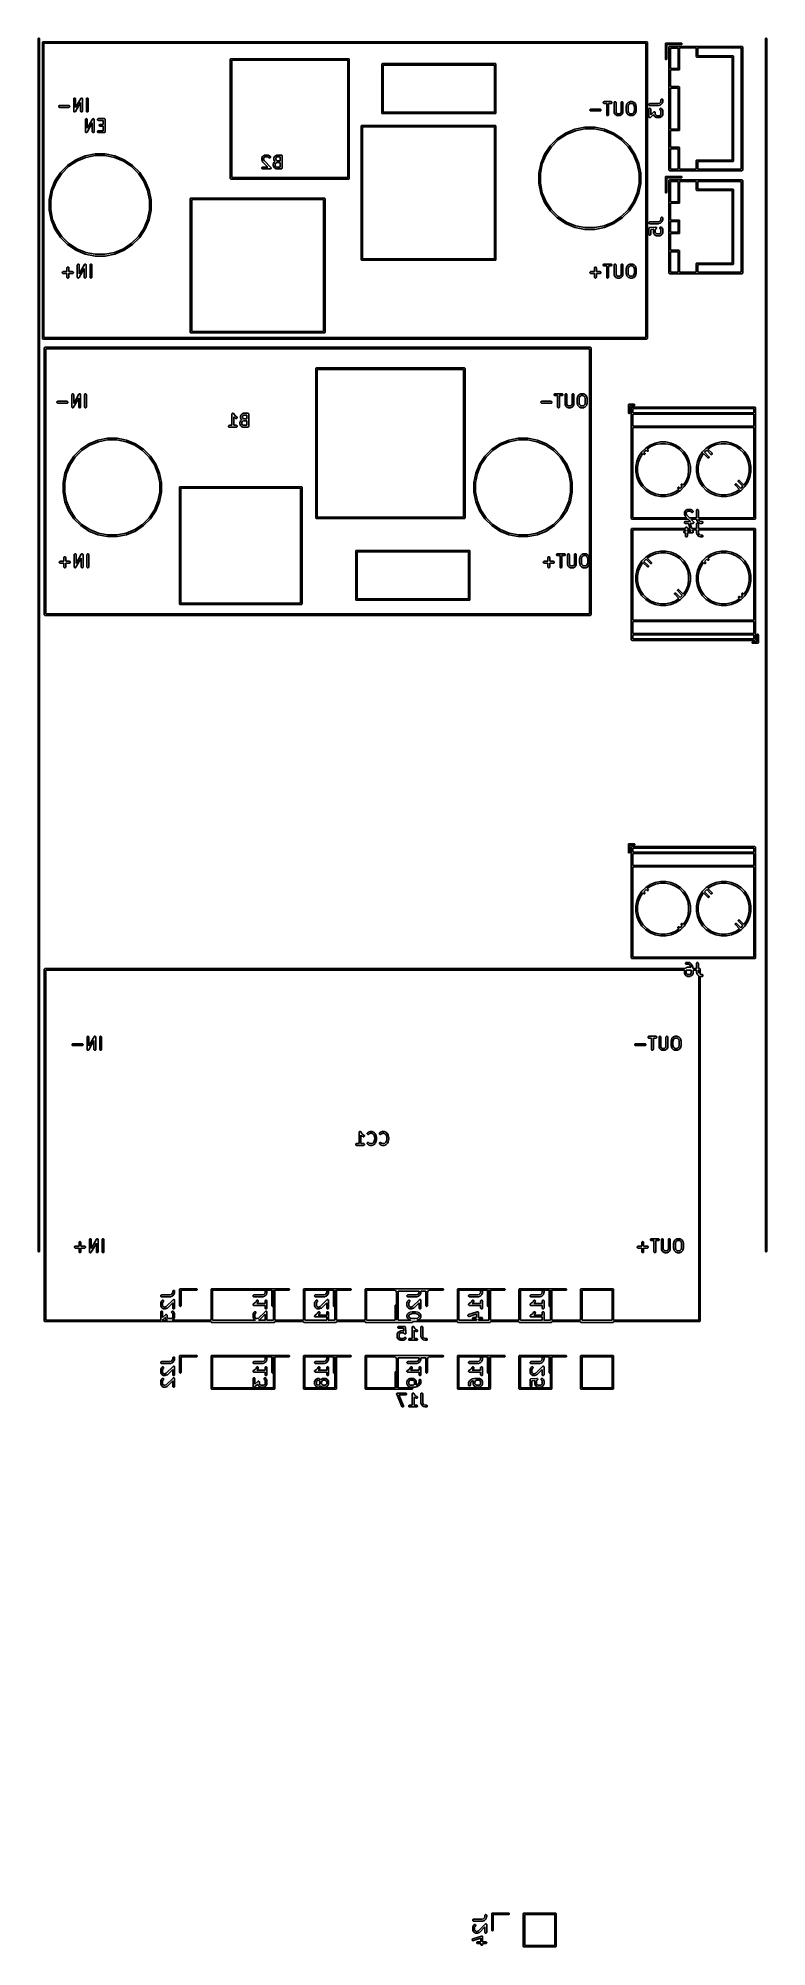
# Model space of a CAD drawing. Extents: x 37 to 98, y -173 to -16.
import ezdxf

# ---------------------------------------------------------------- set-up
doc = ezdxf.new("R2010")
doc.units = 0
doc.layers.add('BLACK', color=7, linetype='CONTINUOUS')

msp = doc.modelspace()

# ---------------------------------------------------------------- linework, layer by layer
at = {"layer": 'BLACK', "linetype": 'CONTINUOUS'}
for p, q in [((37.44, -15.9971), (37.4409, -15.9882)), ((37.44, -116.003), (37.44, -15.9971)), ((37.4409, -15.9882), (37.4443, -15.9769)), ((37.4443, -15.9769), (37.4499, -15.9665)), ((37.4499, -15.9665), (37.4574, -15.9574)), ((37.4574, -15.9574), (37.4665, -15.9499)), ((37.4665, -15.9499), (37.4769, -15.9443)), ((37.4769, -15.9443), (37.4882, -15.9409)), ((37.4882, -15.9409), (37.5, -15.9397)), ((37.5, -15.9397), (37.5118, -15.9409)), ((37.5118, -15.9409), (37.5231, -15.9443)), ((37.5231, -15.9443), (37.5335, -15.9499)), ((37.5335, -15.9499), (37.5426, -15.9574)), ((37.5426, -15.9574), (37.5501, -15.9665)), ((37.5501, -15.9665), (37.5557, -15.9769)), ((37.5557, -15.9769), (37.5591, -15.9882)), ((37.5591, -15.9882), (37.56, -15.9971)), ((37.56, -15.9971), (37.56, -116.003)), ((37.7897, -16.3), (37.7909, -16.2882)), ((37.79, -16.303), (37.7897, -16.3)), ((37.79, -40.6971), (37.79, -16.303)), ((37.7909, -16.2882), (37.7943, -16.2769)), ((37.7943, -16.2769), (37.7999, -16.2665)), ((37.7999, -16.2665), (37.8074, -16.2574)), ((37.8074, -16.2574), (37.8165, -16.2499)), ((37.8165, -16.2499), (37.8269, -16.2443)), ((37.8269, -16.2443), (37.8382, -16.2409)), ((37.8382, -16.2409), (37.8471, -16.24)), ((37.8471, -16.24), (37.85, -16.2397)), ((37.8471, -16.24), (37.8471, -16.24)), ((37.85, -16.2397), (37.8529, -16.24)), ((37.8529, -16.24), (87.6471, -16.24)), ((37.91, -16.36), (37.91, -40.64)), ((87.59, -16.36), (37.91, -16.36)), ((87.59, -40.64), (87.59, -16.36)), ((87.6471, -16.24), (87.65, -16.2397)), ((87.65, -16.2397), (87.6529, -16.24)), ((87.6529, -16.24), (87.6529, -16.24)), ((87.6529, -16.24), (87.6618, -16.2409)), ((87.6618, -16.2409), (87.6731, -16.2443)), ((87.6731, -16.2443), (87.6835, -16.2499)), ((87.6835, -16.2499), (87.6926, -16.2574)), ((87.6926, -16.2574), (87.7001, -16.2665)), ((87.7001, -16.2665), (87.7057, -16.2769)), ((87.7057, -16.2769), (87.7091, -16.2882)), ((87.7091, -16.2882), (87.7103, -16.3)), ((87.7103, -16.3), (87.71, -16.3029)), ((87.71, -16.3029), (87.71, -40.6971)), ((89.1897, -16.4), (89.1909, -16.3882)), ((89.19, -16.403), (89.1897, -16.4)), ((89.19, -17.6529), (89.19, -16.403)), ((89.1909, -16.3882), (89.1943, -16.3769)), ((89.1943, -16.3769), (89.1999, -16.3665)), ((89.1999, -16.3665), (89.2074, -16.3574)), ((89.2074, -16.3574), (89.2165, -16.3499)), ((89.2165, -16.3499), (89.2269, -16.3443)), ((89.2269, -16.3443), (89.2382, -16.3409)), ((89.2382, -16.3409), (89.2471, -16.34)), ((89.2471, -16.34), (89.25, -16.3397)), ((89.2471, -16.34), (89.2471, -16.34)), ((89.25, -16.3397), (89.2529, -16.34)), ((89.2529, -16.34), (90.5029, -16.34)), ((90.5029, -16.46), (89.31, -16.46)), ((89.31, -16.46), (89.31, -17.6529)), ((89.4797, -16.69), (89.4809, -16.6782)), ((89.48, -16.693), (89.4797, -16.69)), ((89.48, -26.8071), (89.48, -16.693)), ((89.4809, -16.6782), (89.4843, -16.6669)), ((89.4843, -16.6669), (89.4899, -16.6565)), ((89.4899, -16.6565), (89.4974, -16.6474)), ((89.4974, -16.6474), (89.5065, -16.6399)), ((89.5065, -16.6399), (89.5169, -16.6343)), ((89.5169, -16.6343), (89.5282, -16.6309)), ((89.5282, -16.6309), (89.5371, -16.63)), ((89.5371, -16.63), (89.54, -16.6297)), ((89.5371, -16.63), (89.5371, -16.63)), ((89.54, -16.6297), (89.5429, -16.63)), ((89.5429, -16.63), (95.5071, -16.63)), ((89.61, -16.76), (89.61, -18.44)), ((90.24, -16.76), (89.61, -16.76)), ((90.24, -18.44), (90.24, -16.76)), ((90.36, -16.75), (90.36, -18.4971)), ((91.74, -16.75), (90.36, -16.75)), ((90.5029, -16.34), (90.5118, -16.3409)), ((90.5118, -16.4591), (90.5029, -16.46)), ((90.5118, -16.3409), (90.5231, -16.3443)), ((90.5231, -16.4557), (90.5118, -16.4591)), ((90.5231, -16.3443), (90.5335, -16.3499)), ((90.5335, -16.4501), (90.5231, -16.4557)), ((90.5335, -16.3499), (90.5426, -16.3574)), ((90.5426, -16.4426), (90.5335, -16.4501)), ((90.5426, -16.3574), (90.5501, -16.3665)), ((90.5501, -16.4335), (90.5426, -16.4426)), ((90.5501, -16.3665), (90.5557, -16.3769)), ((90.5557, -16.4231), (90.5501, -16.4335)), ((90.5557, -16.3769), (90.5591, -16.3882)), ((90.5591, -16.4118), (90.5557, -16.4231)), ((90.5591, -16.3882), (90.5603, -16.4)), ((90.5603, -16.4), (90.5591, -16.4118)), ((91.74, -17.447), (91.74, -16.75)), ((95.45, -16.75), (91.86, -16.75)), ((91.86, -16.75), (91.86, -17.39)), ((95.45, -26.75), (95.45, -16.75)), ((95.5071, -16.63), (95.51, -16.6297)), ((95.51, -16.6297), (95.5129, -16.63)), ((95.5129, -16.63), (95.5129, -16.63)), ((95.5129, -16.63), (95.5218, -16.6309)), ((95.5218, -16.6309), (95.5331, -16.6343)), ((95.5331, -16.6343), (95.5435, -16.6399)), ((95.5435, -16.6399), (95.5526, -16.6474)), ((95.5526, -16.6474), (95.5601, -16.6565)), ((95.5601, -16.6565), (95.5657, -16.6669)), ((95.5657, -16.6669), (95.5691, -16.6782)), ((95.5691, -16.6782), (95.5703, -16.69)), ((95.5703, -16.69), (95.57, -16.6929)), ((95.57, -16.6929), (95.57, -26.8071)), ((97.44, -15.9971), (97.4409, -15.9882)), ((97.44, -116.003), (97.44, -15.9971)), ((97.4409, -15.9882), (97.4443, -15.9769)), ((97.4443, -15.9769), (97.4499, -15.9665)), ((97.4499, -15.9665), (97.4574, -15.9574)), ((97.4574, -15.9574), (97.4665, -15.9499)), ((97.4665, -15.9499), (97.4769, -15.9443)), ((97.4769, -15.9443), (97.4882, -15.9409)), ((97.4882, -15.9409), (97.5, -15.9397)), ((97.5, -15.9397), (97.5118, -15.9409)), ((97.5118, -15.9409), (97.5231, -15.9443)), ((97.5231, -15.9443), (97.5335, -15.9499)), ((97.5335, -15.9499), (97.5426, -15.9574)), ((97.5426, -15.9574), (97.5501, -15.9665)), ((97.5501, -15.9665), (97.5557, -15.9769)), ((97.5557, -15.9769), (97.5591, -15.9882)), ((97.5591, -15.9882), (97.56, -15.9971)), ((97.56, -15.9971), (97.56, -116.003)), ((53.2897, -17.7), (53.2909, -17.6882)), ((53.29, -17.703), (53.2897, -17.7)), ((53.29, -27.4971), (53.29, -17.703)), ((53.2909, -17.6882), (53.2943, -17.6769)), ((53.2943, -17.6769), (53.2999, -17.6665)), ((53.2999, -17.6665), (53.3074, -17.6574)), ((53.3074, -17.6574), (53.3165, -17.6499)), ((53.3165, -17.6499), (53.3269, -17.6443)), ((53.3269, -17.6443), (53.3382, -17.6409)), ((53.3382, -17.6409), (53.3471, -17.64)), ((53.3471, -17.64), (53.35, -17.6397)), ((53.3471, -17.64), (53.3471, -17.64)), ((53.35, -17.6397), (53.3529, -17.64)), ((53.3529, -17.64), (63.0471, -17.64)), ((53.41, -17.76), (53.41, -27.44)), ((62.99, -17.76), (53.41, -17.76)), ((62.99, -27.44), (62.99, -17.76)), ((63.0471, -17.64), (63.05, -17.6397)), ((63.05, -17.6397), (63.0529, -17.64)), ((63.0529, -17.64), (63.0529, -17.64)), ((63.0529, -17.64), (63.0618, -17.6409)), ((63.0618, -17.6409), (63.0731, -17.6443)), ((63.0731, -17.6443), (63.0835, -17.6499)), ((63.0835, -17.6499), (63.0926, -17.6574)), ((63.0926, -17.6574), (63.1001, -17.6665)), ((63.1001, -17.6665), (63.1057, -17.6769)), ((63.1057, -17.6769), (63.1091, -17.6882)), ((63.1091, -17.6882), (63.1103, -17.7)), ((63.1103, -17.7), (63.11, -17.7029)), ((63.11, -17.7029), (63.11, -27.4971)), ((65.7897, -18.1), (65.7909, -18.0882)), ((65.79, -18.1029), (65.7897, -18.1)), ((65.79, -22.097), (65.79, -18.1029)), ((65.7909, -18.0882), (65.7943, -18.0769)), ((65.7943, -18.0769), (65.7999, -18.0665)), ((65.7999, -18.0665), (65.8074, -18.0574)), ((65.8074, -18.0574), (65.8165, -18.0499)), ((65.8165, -18.0499), (65.8269, -18.0443)), ((65.8269, -18.0443), (65.8382, -18.0409)), ((65.8382, -18.0409), (65.8471, -18.04)), ((65.8471, -18.04), (65.85, -18.0397)), ((65.85, -18.0397), (65.8529, -18.04)), ((65.8529, -18.04), (75.1471, -18.04)), ((65.91, -18.16), (65.91, -22.04)), ((75.09, -18.16), (65.91, -18.16)), ((75.09, -22.04), (75.09, -18.16)), ((75.1471, -18.04), (75.15, -18.0397)), ((75.15, -18.0397), (75.1529, -18.04)), ((75.1529, -18.04), (75.1618, -18.0409)), ((75.1618, -18.0409), (75.1731, -18.0443)), ((75.1731, -18.0443), (75.1835, -18.0499)), ((75.1835, -18.0499), (75.1926, -18.0574)), ((75.1926, -18.0574), (75.2001, -18.0665)), ((75.2001, -18.0665), (75.2057, -18.0769)), ((75.2057, -18.0769), (75.2091, -18.0882)), ((75.2091, -18.0882), (75.2103, -18.1)), ((75.2103, -18.1), (75.21, -18.1029)), ((75.21, -18.1029), (75.21, -22.0971)), ((89.1909, -17.6618), (89.19, -17.6529)), ((89.1943, -17.6731), (89.1909, -17.6618)), ((89.1999, -17.6835), (89.1943, -17.6731)), ((89.2074, -17.6926), (89.1999, -17.6835)), ((89.2165, -17.7001), (89.2074, -17.6926)), ((89.2269, -17.7057), (89.2165, -17.7001)), ((89.2382, -17.7091), (89.2269, -17.7057)), ((89.25, -17.7103), (89.2382, -17.7091)), ((89.2618, -17.7091), (89.25, -17.7103)), ((89.2731, -17.7057), (89.2618, -17.7091)), ((89.2835, -17.7001), (89.2731, -17.7057)), ((89.2926, -17.6926), (89.2835, -17.7001)), ((89.3001, -17.6835), (89.2926, -17.6926)), ((89.3057, -17.6731), (89.3001, -17.6835)), ((89.3091, -17.6618), (89.3057, -17.6731)), ((89.31, -17.6529), (89.3091, -17.6618)), ((90.2971, -18.56), (89.6, -18.56)), ((89.6, -18.56), (89.6, -19.94)), ((89.61, -18.44), (90.24, -18.44)), ((90.3, -18.5603), (90.2971, -18.56)), ((90.3118, -18.5591), (90.3, -18.5603)), ((90.3231, -18.5557), (90.3118, -18.5591)), ((90.3335, -18.5501), (90.3231, -18.5557)), ((90.3426, -18.5426), (90.3335, -18.5501)), ((90.3501, -18.5335), (90.3426, -18.5426)), ((90.3557, -18.5231), (90.3501, -18.5335)), ((90.3591, -18.5118), (90.3557, -18.5231)), ((90.36, -18.5029), (90.3591, -18.5118)), ((90.36, -18.4971), (90.3603, -18.5)), ((90.3603, -18.5), (90.36, -18.5029)), ((90.36, -18.5029), (90.36, -18.5029)), ((91.7397, -17.45), (91.74, -17.447)), ((91.7409, -17.4618), (91.7397, -17.45)), ((91.7443, -17.4731), (91.7409, -17.4618)), ((91.7499, -17.4835), (91.7443, -17.4731)), ((91.7574, -17.4926), (91.7499, -17.4835)), ((91.7665, -17.5001), (91.7574, -17.4926)), ((91.7769, -17.5057), (91.7665, -17.5001)), ((91.7882, -17.5091), (91.7769, -17.5057)), ((91.7971, -17.51), (91.7882, -17.5091)), ((91.8, -17.5103), (91.7971, -17.51)), ((91.7971, -17.51), (91.7971, -17.51)), ((91.8029, -17.51), (91.8, -17.5103)), ((94.69, -17.51), (91.8029, -17.51)), ((91.86, -17.39), (94.7471, -17.39)), ((94.69, -21.7471), (94.69, -17.51)), ((94.7471, -17.39), (94.75, -17.3897)), ((94.75, -17.3897), (94.7529, -17.39)), ((94.7529, -17.39), (94.7529, -17.39)), ((94.7529, -17.39), (94.7618, -17.3909)), ((94.7618, -17.3909), (94.7731, -17.3943)), ((94.7731, -17.3943), (94.7835, -17.3999)), ((94.7835, -17.3999), (94.7926, -17.4074)), ((94.7926, -17.4074), (94.8001, -17.4165)), ((94.8001, -17.4165), (94.8057, -17.4269)), ((94.8057, -17.4269), (94.8091, -17.4382)), ((94.8091, -17.4382), (94.8103, -17.45)), ((94.8103, -17.45), (94.81, -17.4529)), ((94.81, -17.4529), (94.81, -26.0471)), ((89.6, -19.94), (90.2971, -19.94)), ((89.61, -20.06), (89.61, -23.44)), ((90.24, -20.06), (89.61, -20.06)), ((90.24, -23.44), (90.24, -20.06)), ((90.2971, -19.94), (90.3, -19.9397)), ((90.3, -19.9397), (90.3029, -19.94)), ((90.3029, -19.94), (90.3029, -19.94)), ((90.3029, -19.94), (90.3118, -19.9409)), ((90.3118, -19.9409), (90.3231, -19.9443)), ((90.3231, -19.9443), (90.3335, -19.9499)), ((90.3335, -19.9499), (90.3426, -19.9574)), ((90.3426, -19.9574), (90.3501, -19.9665)), ((90.3501, -19.9665), (90.3557, -19.9769)), ((90.3557, -19.9769), (90.3591, -19.9882)), ((90.3591, -19.9882), (90.3603, -20)), ((90.3603, -20), (90.36, -20.0029)), ((90.36, -20.0029), (90.36, -23.4971)), ((39.1321, -21.5709), (39.1337, -21.5563)), ((39.1335, -21.5855), (39.1321, -21.5709)), ((39.1376, -21.5995), (39.1335, -21.5855)), ((39.1337, -21.5563), (39.138, -21.5424)), ((39.1444, -21.6125), (39.1376, -21.5995)), ((39.138, -21.5424), (39.145, -21.5295)), ((39.1536, -21.6239), (39.1444, -21.6125)), ((39.145, -21.5295), (39.1543, -21.5182)), ((39.1648, -21.6333), (39.1536, -21.6239)), ((39.1543, -21.5182), (39.1656, -21.509)), ((39.1776, -21.6404), (39.1648, -21.6333)), ((39.1656, -21.509), (39.1786, -21.5021)), ((39.1915, -21.6448), (39.1776, -21.6404)), ((39.1786, -21.5021), (39.1926, -21.4979)), ((39.2061, -21.6464), (39.1915, -21.6448)), ((39.1926, -21.4979), (39.2071, -21.4964)), ((39.2071, -21.6464), (39.2061, -21.6464)), ((39.2071, -21.4964), (39.969, -21.4964)), ((39.969, -21.6464), (39.2071, -21.6464)), ((39.969, -21.4964), (39.9701, -21.4964)), ((39.9836, -21.645), (39.969, -21.6464)), ((39.9701, -21.4964), (39.9846, -21.4981)), ((39.9976, -21.6408), (39.9836, -21.645)), ((39.9846, -21.4981), (39.9986, -21.5025)), ((40.0106, -21.6339), (39.9976, -21.6408)), ((39.9986, -21.5025), (40.0114, -21.5095)), ((40.0219, -21.6246), (40.0106, -21.6339)), ((40.0114, -21.5095), (40.0226, -21.519)), ((40.0312, -21.6134), (40.0219, -21.6246)), ((40.0226, -21.519), (40.0318, -21.5304)), ((40.0382, -21.6005), (40.0312, -21.6134)), ((40.0318, -21.5304), (40.0386, -21.5433)), ((40.0425, -21.5865), (40.0382, -21.6005)), ((40.0386, -21.5433), (40.0427, -21.5574)), ((40.044, -21.572), (40.0425, -21.5865)), ((40.0427, -21.5574), (40.044, -21.572)), ((40.3702, -20.9513), (40.3719, -20.9368)), ((40.3702, -20.9524), (40.3702, -20.9513)), ((40.3702, -21.9524), (40.3702, -20.9524)), ((40.3705, -21.9549), (40.3702, -21.9524)), ((40.3704, -21.9574), (40.3705, -21.9549)), ((40.3712, -21.9622), (40.3704, -21.9574)), ((40.3717, -21.9669), (40.3712, -21.9622)), ((40.3724, -21.9694), (40.3717, -21.9669)), ((40.3719, -20.9368), (40.3763, -20.9228)), ((40.3728, -21.9719), (40.3724, -21.9694)), ((40.3745, -21.9764), (40.3728, -21.9719)), ((40.3759, -21.981), (40.3745, -21.9764)), ((40.3771, -21.9832), (40.3759, -21.981)), ((40.3763, -20.9228), (40.3834, -20.91)), ((40.378, -21.9856), (40.3771, -21.9832)), ((40.3805, -21.9896), (40.378, -21.9856)), ((40.3828, -21.9939), (40.3805, -21.9896)), ((40.3844, -21.9958), (40.3828, -21.9939)), ((40.3834, -20.91), (40.3928, -20.8988)), ((40.3857, -21.998), (40.3844, -21.9958)), ((40.389, -22.0015), (40.3857, -21.998)), ((40.392, -22.0052), (40.389, -22.0015)), ((40.394, -22.0068), (40.392, -22.0052)), ((40.3928, -20.8988), (40.4042, -20.8896)), ((40.3957, -22.0087), (40.394, -22.0068)), ((40.3996, -22.0115), (40.3957, -22.0087)), ((40.4033, -22.0146), (40.3996, -22.0115)), ((40.4055, -22.0158), (40.4033, -22.0146)), ((40.4042, -20.8896), (40.4171, -20.8828)), ((40.4076, -22.0172), (40.4055, -22.0158)), ((40.4119, -22.0192), (40.4076, -22.0172)), ((40.4162, -22.0215), (40.4119, -22.0192)), ((40.4186, -22.0223), (40.4162, -22.0215)), ((40.4171, -20.8828), (40.4312, -20.8787)), ((40.4209, -22.0233), (40.4186, -22.0223)), ((40.4256, -22.0244), (40.4209, -22.0233)), ((40.4302, -22.0258), (40.4256, -22.0244)), ((40.4327, -22.0261), (40.4302, -22.0258)), ((40.4312, -20.8787), (40.4458, -20.8774)), ((40.4351, -22.0267), (40.4327, -22.0261)), ((40.4399, -22.0269), (40.4351, -22.0267)), ((40.4447, -22.0274), (40.4399, -22.0269)), ((40.4472, -22.0271), (40.4447, -22.0274)), ((40.4458, -20.8774), (40.4603, -20.8789)), ((40.4498, -22.0272), (40.4472, -22.0271)), ((40.4545, -22.0265), (40.4498, -22.0272)), ((40.4593, -22.0261), (40.4545, -22.0265)), ((40.4617, -22.0253), (40.4593, -22.0261)), ((40.4603, -20.8789), (40.4743, -20.8832)), ((40.4642, -22.0249), (40.4617, -22.0253)), ((40.4687, -22.0233), (40.4642, -22.0249)), ((40.4733, -22.0219), (40.4687, -22.0233)), ((40.4756, -22.0207), (40.4733, -22.0219)), ((40.4743, -20.8832), (40.4872, -20.8902)), ((40.4779, -22.0199), (40.4756, -22.0207)), ((40.482, -22.0174), (40.4779, -22.0199)), ((40.4863, -22.0151), (40.482, -22.0174)), ((40.4883, -22.0136), (40.4863, -22.0151)), ((40.4872, -20.8902), (40.4985, -20.8995)), ((40.4904, -22.0122), (40.4883, -22.0136)), ((40.494, -22.009), (40.4904, -22.0122)), ((40.4977, -22.006), (40.494, -22.009)), ((40.4993, -22.004), (40.4977, -22.006)), ((40.4985, -20.8995), (40.5077, -20.9109)), ((40.5012, -22.0023), (40.4993, -22.004)), ((40.504, -21.9984), (40.5012, -22.0023)), ((40.5071, -21.9948), (40.504, -21.9984)), ((40.5083, -21.9925), (40.5071, -21.9948)), ((40.5077, -20.9109), (40.5146, -20.9238)), ((40.5098, -21.9905), (40.5083, -21.9925)), ((40.5104, -21.9896), (40.5098, -21.9905)), ((40.9417, -21.2348), (40.5104, -21.9896)), ((40.5146, -20.9238), (40.5188, -20.9378)), ((40.5188, -20.9378), (40.5202, -20.9524)), ((40.5202, -21.67), (40.9515, -20.9152)), ((40.5202, -20.9524), (40.5202, -21.67)), ((40.9417, -21.9524), (40.9417, -21.2348)), ((40.9431, -21.9669), (40.9417, -21.9524)), ((40.9473, -21.981), (40.9431, -21.9669)), ((40.9542, -21.9939), (40.9473, -21.981)), ((40.9515, -20.9152), (40.9521, -20.9143)), ((40.9521, -20.9143), (40.9536, -20.9122)), ((40.9536, -20.9122), (40.9548, -20.91)), ((40.9634, -22.0052), (40.9542, -21.9939)), ((40.9548, -20.91), (40.9579, -20.9063)), ((40.9579, -20.9063), (40.9607, -20.9024)), ((40.9607, -20.9024), (40.9626, -20.9007)), ((40.9626, -20.9007), (40.9642, -20.8988)), ((40.9747, -22.0146), (40.9634, -22.0052)), ((40.9642, -20.8988), (40.9679, -20.8958)), ((40.9679, -20.8958), (40.9715, -20.8925)), ((40.9715, -20.8925), (40.9736, -20.8912)), ((40.9736, -20.8912), (40.9756, -20.8896)), ((40.9876, -22.0215), (40.9747, -22.0146)), ((40.9756, -20.8896), (40.9799, -20.8874)), ((40.9799, -20.8874), (40.984, -20.8849)), ((40.984, -20.8849), (40.9863, -20.884)), ((40.9863, -20.884), (40.9886, -20.8828)), ((41.0016, -22.0258), (40.9876, -22.0215)), ((40.9886, -20.8828), (40.9932, -20.8815)), ((40.9932, -20.8815), (40.9977, -20.8798)), ((40.9977, -20.8798), (41.0002, -20.8794)), ((41.0002, -20.8794), (41.0026, -20.8787)), ((41.0161, -22.0274), (41.0016, -22.0258)), ((41.0026, -20.8787), (41.0074, -20.8783)), ((41.0074, -20.8783), (41.0121, -20.8775)), ((41.0121, -20.8775), (41.0147, -20.8776)), ((41.0147, -20.8776), (41.0172, -20.8774)), ((41.0307, -22.0261), (41.0161, -22.0274)), ((41.0172, -20.8774), (41.022, -20.8779)), ((41.022, -20.8779), (41.0268, -20.8781)), ((41.0268, -20.8781), (41.0292, -20.8786)), ((41.0292, -20.8786), (41.0317, -20.8789)), ((41.0448, -22.0219), (41.0307, -22.0261)), ((41.0317, -20.8789), (41.0363, -20.8803)), ((41.0363, -20.8803), (41.041, -20.8814)), ((41.041, -20.8814), (41.0433, -20.8825)), ((41.0433, -20.8825), (41.0457, -20.8832)), ((41.0577, -22.0151), (41.0448, -22.0219)), ((41.0457, -20.8832), (41.05, -20.8855)), ((41.05, -20.8855), (41.0543, -20.8875)), ((41.0543, -20.8875), (41.0564, -20.889)), ((41.0564, -20.889), (41.0586, -20.8902)), ((41.0691, -22.006), (41.0577, -22.0151)), ((41.0586, -20.8902), (41.0623, -20.8933)), ((41.0623, -20.8933), (41.0662, -20.8961)), ((41.0662, -20.8961), (41.0679, -20.8979)), ((41.0679, -20.8979), (41.0699, -20.8995)), ((41.0785, -21.9948), (41.0691, -22.006)), ((41.0699, -20.8995), (41.0729, -20.9033)), ((41.0729, -20.9033), (41.0762, -20.9068)), ((41.0762, -20.9068), (41.0775, -20.9089)), ((41.0775, -20.9089), (41.0791, -20.9109)), ((41.0856, -21.9819), (41.0785, -21.9948)), ((41.0791, -20.9109), (41.0814, -20.9151)), ((41.0814, -20.9151), (41.0839, -20.9192)), ((41.0839, -20.9192), (41.0848, -20.9216)), ((41.0848, -20.9216), (41.086, -20.9238)), ((41.09, -21.968), (41.0856, -21.9819)), ((41.086, -20.9238), (41.0874, -20.9284)), ((41.0874, -20.9284), (41.0891, -20.9329)), ((41.0891, -20.9329), (41.0895, -20.9354)), ((41.0895, -20.9354), (41.0902, -20.9378)), ((41.0917, -21.9534), (41.09, -21.968)), ((41.0902, -20.9378), (41.0907, -20.9426)), ((41.0907, -20.9426), (41.0915, -20.9473)), ((41.0915, -20.9473), (41.0914, -20.9499)), ((41.0914, -20.9499), (41.0917, -20.9524)), ((41.0917, -20.9524), (41.0917, -21.9524)), ((41.0917, -21.9524), (41.0917, -21.9534)), ((41.4179, -20.9513), (41.4195, -20.9368)), ((41.4179, -20.9524), (41.4179, -20.9513)), ((41.4179, -21.9524), (41.4179, -20.9524)), ((41.4193, -21.9669), (41.4179, -21.9524)), ((41.4235, -21.981), (41.4193, -21.9669)), ((41.4195, -20.9368), (41.4239, -20.9228)), ((41.4304, -21.9939), (41.4235, -21.981)), ((41.4239, -20.9228), (41.431, -20.91)), ((41.4396, -22.0052), (41.4304, -21.9939)), ((41.431, -20.91), (41.4404, -20.8988)), ((41.4509, -22.0146), (41.4396, -22.0052)), ((41.4404, -20.8988), (41.4518, -20.8896)), ((41.4638, -22.0215), (41.4509, -22.0146)), ((41.4518, -20.8896), (41.4648, -20.8828)), ((41.4778, -22.0258), (41.4638, -22.0215)), ((41.4648, -20.8828), (41.4788, -20.8787)), ((41.4923, -22.0274), (41.4778, -22.0258)), ((41.4788, -20.8787), (41.4934, -20.8774)), ((41.5069, -22.0261), (41.4923, -22.0274)), ((41.4934, -20.8774), (41.5079, -20.8789)), ((41.521, -22.0219), (41.5069, -22.0261)), ((41.5079, -20.8789), (41.5219, -20.8832)), ((41.5339, -22.0151), (41.521, -22.0219)), ((41.5219, -20.8832), (41.5348, -20.8902)), ((41.5453, -22.006), (41.5339, -22.0151)), ((41.5348, -20.8902), (41.5461, -20.8995)), ((41.5547, -21.9948), (41.5453, -22.006)), ((41.5461, -20.8995), (41.5553, -20.9109)), ((41.5618, -21.9819), (41.5547, -21.9948)), ((41.5553, -20.9109), (41.5622, -20.9238)), ((41.5662, -21.968), (41.5618, -21.9819)), ((41.5622, -20.9238), (41.5664, -20.9378)), ((41.5678, -21.9534), (41.5662, -21.968)), ((41.5664, -20.9378), (41.5679, -20.9524)), ((41.5679, -21.9524), (41.5678, -21.9534)), ((41.5679, -20.9524), (41.5679, -21.9524)), ((65.91, -22.04), (75.09, -22.04)), ((82.9655, -21.8709), (82.967, -21.8563)), ((82.9668, -21.8855), (82.9655, -21.8709)), ((82.9709, -21.8995), (82.9668, -21.8855)), ((82.967, -21.8563), (82.9713, -21.8424)), ((82.9777, -21.9125), (82.9709, -21.8995)), ((82.9713, -21.8424), (82.9783, -21.8295)), ((82.9869, -21.9239), (82.9777, -21.9125)), ((82.9783, -21.8295), (82.9876, -21.8182)), ((82.9981, -21.9333), (82.9869, -21.9239)), ((82.9876, -21.8182), (82.999, -21.809)), ((83.0109, -21.9404), (82.9981, -21.9333)), ((82.999, -21.809), (83.0119, -21.8021)), ((83.0249, -21.9448), (83.0109, -21.9404)), ((83.0119, -21.8021), (83.0259, -21.7979)), ((83.0394, -21.9464), (83.0249, -21.9448)), ((83.0259, -21.7979), (83.0405, -21.7964)), ((83.0405, -21.9464), (83.0394, -21.9464)), ((83.0405, -21.7964), (83.8024, -21.7964)), ((83.8024, -21.9464), (83.0405, -21.9464)), ((83.8024, -21.7964), (83.8034, -21.7964)), ((83.8169, -21.945), (83.8024, -21.9464)), ((83.8034, -21.7964), (83.818, -21.7981)), ((83.831, -21.9408), (83.8169, -21.945)), ((83.818, -21.7981), (83.8319, -21.8025)), ((83.8439, -21.9339), (83.831, -21.9408)), ((83.8319, -21.8025), (83.8448, -21.8095)), ((83.8552, -21.9246), (83.8439, -21.9339)), ((83.8448, -21.8095), (83.856, -21.819)), ((83.8646, -21.9134), (83.8552, -21.9246)), ((83.856, -21.819), (83.8651, -21.8304)), ((83.8715, -21.9005), (83.8646, -21.9134)), ((83.8651, -21.8304), (83.8719, -21.8433)), ((83.8758, -21.8865), (83.8715, -21.9005)), ((83.8719, -21.8433), (83.8761, -21.8574)), ((83.8774, -21.872), (83.8758, -21.8865)), ((83.8761, -21.8574), (83.8774, -21.872)), ((84.0607, -21.2519), (84.0622, -21.2373)), ((84.062, -21.2664), (84.0607, -21.2519)), ((84.0662, -21.2805), (84.062, -21.2664)), ((84.0622, -21.2373), (84.0666, -21.2233)), ((84.073, -21.2934), (84.0662, -21.2805)), ((84.0666, -21.2233), (84.0735, -21.2104)), ((84.0821, -21.3049), (84.073, -21.2934)), ((84.0735, -21.2104), (84.0829, -21.1992)), ((84.0933, -21.3143), (84.0821, -21.3049)), ((84.0829, -21.1992), (84.0942, -21.1899)), ((84.1062, -21.3213), (84.0933, -21.3143)), ((84.0942, -21.1899), (84.1071, -21.183)), ((84.1201, -21.3257), (84.1062, -21.3213)), ((84.1071, -21.183), (84.1211, -21.1788)), ((84.1347, -21.3274), (84.1201, -21.3257)), ((84.1211, -21.1788), (84.1357, -21.1774)), ((84.1357, -21.3274), (84.1347, -21.3274)), ((84.1357, -21.1774), (84.7071, -21.1774)), ((84.3464, -21.3274), (84.1357, -21.3274)), ((84.3464, -22.2524), (84.3464, -21.3274)), ((84.7071, -21.3274), (84.4964, -21.3274)), ((84.4964, -21.3274), (84.4964, -22.2524)), ((84.7071, -21.1774), (84.7082, -21.1774)), ((84.7217, -21.326), (84.7071, -21.3274)), ((84.7082, -21.1774), (84.7227, -21.179)), ((84.7357, -21.3217), (84.7217, -21.326)), ((84.7227, -21.179), (84.7367, -21.1834)), ((84.7486, -21.3148), (84.7357, -21.3217)), ((84.7367, -21.1834), (84.7495, -21.1905)), ((84.76, -21.3056), (84.7486, -21.3148)), ((84.7495, -21.1905), (84.7607, -21.1999)), ((84.7693, -21.2943), (84.76, -21.3056)), ((84.7607, -21.1999), (84.7699, -21.2113)), ((84.7763, -21.2814), (84.7693, -21.2943)), ((84.7699, -21.2113), (84.7767, -21.2243)), ((84.7806, -21.2675), (84.7763, -21.2814)), ((84.7767, -21.2243), (84.7808, -21.2383)), ((84.7821, -21.2529), (84.7806, -21.2675)), ((84.7808, -21.2383), (84.7821, -21.2529)), ((84.9655, -21.2513), (84.9671, -21.2368)), ((84.9655, -21.2524), (84.9655, -21.2513)), ((84.9655, -22.0619), (84.9655, -21.2524)), ((84.9671, -21.2368), (84.9715, -21.2228)), ((84.9715, -21.2228), (84.9786, -21.21)), ((84.9786, -21.21), (84.988, -21.1988)), ((84.988, -21.1988), (84.9994, -21.1896)), ((84.9994, -21.1896), (85.0124, -21.1828)), ((85.0124, -21.1828), (85.0264, -21.1787)), ((85.0264, -21.1787), (85.041, -21.1774)), ((85.041, -21.1774), (85.0556, -21.1789)), ((85.0556, -21.1789), (85.0695, -21.1832)), ((85.0695, -21.1832), (85.0824, -21.1902)), ((85.0824, -21.1902), (85.0937, -21.1995)), ((85.0937, -21.1995), (85.1029, -21.2109)), ((85.1029, -21.2109), (85.1098, -21.2238)), ((85.1098, -21.2238), (85.114, -21.2378)), ((85.114, -21.2378), (85.1155, -21.2524)), ((85.1155, -21.2524), (85.1155, -22.0442)), ((85.5369, -21.2513), (85.5385, -21.2368)), ((85.5369, -21.2524), (85.5369, -21.2513)), ((85.5369, -22.0442), (85.5369, -21.2524)), ((85.5385, -21.2368), (85.543, -21.2228)), ((85.543, -21.2228), (85.55, -21.21)), ((85.55, -21.21), (85.5594, -21.1988)), ((85.5594, -21.1988), (85.5708, -21.1896)), ((85.5708, -21.1896), (85.5838, -21.1828)), ((85.5838, -21.1828), (85.5978, -21.1787)), ((85.5978, -21.1787), (85.6124, -21.1774)), ((85.6124, -21.1774), (85.627, -21.1789)), ((85.627, -21.1789), (85.641, -21.1832)), ((85.641, -21.1832), (85.6538, -21.1902)), ((85.6538, -21.1902), (85.6651, -21.1995)), ((85.6651, -21.1995), (85.6744, -21.2109)), ((85.6744, -21.2109), (85.6812, -21.2238)), ((85.6812, -21.2238), (85.6855, -21.2378)), ((85.6855, -21.2378), (85.6869, -21.2524)), ((85.6869, -21.2524), (85.6869, -22.0619)), ((85.9655, -21.5847), (85.9656, -21.5833)), ((85.9655, -21.5857), (85.9655, -21.5847)), ((85.9655, -21.919), (85.9655, -21.5857)), ((85.9656, -21.9204), (85.9655, -21.919)), ((85.9655, -21.9217), (85.9656, -21.9204)), ((85.9663, -21.9276), (85.9655, -21.9217)), ((85.9656, -21.582), (85.9664, -21.5761)), ((85.9656, -21.5833), (85.9656, -21.582)), ((85.9669, -21.9336), (85.9663, -21.9276)), ((85.9664, -21.5761), (85.9671, -21.5701)), ((85.9673, -21.9349), (85.9669, -21.9336)), ((85.9671, -21.5701), (85.9675, -21.5688)), ((85.9675, -21.9362), (85.9673, -21.9349)), ((85.9675, -21.5688), (85.9677, -21.5675)), ((85.9677, -21.9372), (85.9675, -21.9362)), ((85.9677, -21.5675), (86.0153, -21.377)), ((86.0153, -22.1277), (85.9677, -21.9372)), ((86.0153, -21.377), (86.0156, -21.376)), ((86.0156, -21.376), (86.0174, -21.3713)), ((86.0174, -21.3713), (86.0189, -21.3664)), ((86.0189, -21.3664), (86.0199, -21.3644)), ((86.0199, -21.3644), (86.0207, -21.3623)), ((86.0207, -21.3623), (86.0234, -21.358)), ((86.0234, -21.358), (86.0258, -21.3535)), ((86.0258, -21.3535), (86.0272, -21.3518)), ((86.0272, -21.3518), (86.0284, -21.3499)), ((86.0284, -21.3499), (86.0318, -21.3461)), ((86.0318, -21.3461), (86.0351, -21.3422)), ((86.0351, -21.3422), (86.1303, -21.247)), ((86.1558, -21.4336), (86.1155, -21.5949)), ((86.1155, -21.5949), (86.1155, -21.9098)), ((86.1155, -21.9098), (86.1558, -22.0712)), ((86.1303, -21.247), (86.131, -21.2462)), ((86.131, -21.2462), (86.1343, -21.2436)), ((86.1343, -21.2436), (86.1374, -21.2407)), ((86.1374, -21.2407), (86.14, -21.239)), ((86.14, -21.239), (86.1425, -21.2371)), ((86.1425, -21.2371), (86.1462, -21.2352)), ((86.1462, -21.2352), (86.1498, -21.2329)), ((86.1498, -21.2329), (86.245, -21.1853)), ((86.2278, -21.3616), (86.1558, -21.4336)), ((86.2963, -21.3274), (86.2278, -21.3616)), ((86.245, -21.1853), (86.246, -21.1848)), ((86.246, -21.1848), (86.248, -21.1841)), ((86.248, -21.1841), (86.25, -21.183)), ((86.25, -21.183), (86.2549, -21.1816)), ((86.2549, -21.1816), (86.2597, -21.1798)), ((86.2597, -21.1798), (86.2619, -21.1794)), ((86.2619, -21.1794), (86.264, -21.1788)), ((86.264, -21.1788), (86.2691, -21.1783)), ((86.2691, -21.1783), (86.2742, -21.1775)), ((86.2742, -21.1775), (86.2764, -21.1776)), ((86.2764, -21.1776), (86.2786, -21.1774)), ((86.2786, -21.1774), (86.469, -21.1774)), ((86.4513, -21.3274), (86.2963, -21.3274)), ((86.5199, -21.3616), (86.4513, -21.3274)), ((86.469, -21.1774), (86.4701, -21.1774)), ((86.4701, -21.1774), (86.4723, -21.1776)), ((86.4723, -21.1776), (86.4745, -21.1776)), ((86.4745, -21.1776), (86.4796, -21.1784)), ((86.4796, -21.1784), (86.4846, -21.179)), ((86.4846, -21.179), (86.4867, -21.1797)), ((86.4867, -21.1797), (86.4889, -21.1801)), ((86.4889, -21.1801), (86.4937, -21.1819)), ((86.4937, -21.1819), (86.4986, -21.1834)), ((86.4986, -21.1834), (86.5005, -21.1845)), ((86.5005, -21.1845), (86.5026, -21.1853)), ((86.5026, -21.1853), (86.5978, -21.2329)), ((86.5918, -21.4336), (86.5199, -21.3616)), ((86.6321, -21.5949), (86.5918, -21.4336)), ((86.5918, -22.0712), (86.6321, -21.9098)), ((86.5978, -21.2329), (86.5988, -21.2334)), ((86.5988, -21.2334), (86.6023, -21.2357)), ((86.6023, -21.2357), (86.606, -21.2377)), ((86.606, -21.2377), (86.6084, -21.2397)), ((86.6084, -21.2397), (86.611, -21.2414)), ((86.611, -21.2414), (86.6141, -21.2443)), ((86.6141, -21.2443), (86.6173, -21.247)), ((86.6173, -21.247), (86.7126, -21.3422)), ((86.6321, -21.9098), (86.6321, -21.5949)), ((86.7126, -21.3422), (86.7133, -21.3429)), ((86.7133, -21.3429), (86.7165, -21.3469)), ((86.7165, -21.3469), (86.7199, -21.3507)), ((86.7199, -21.3507), (86.721, -21.3526)), ((86.721, -21.3526), (86.7224, -21.3544)), ((86.7224, -21.3544), (86.7248, -21.3589)), ((86.7248, -21.3589), (86.7274, -21.3633)), ((86.7274, -21.3633), (86.7281, -21.3654)), ((86.7281, -21.3654), (86.7292, -21.3674)), ((86.7292, -21.3674), (86.7306, -21.3723)), ((86.7306, -21.3723), (86.7323, -21.377)), ((86.7323, -21.377), (86.7799, -21.5675)), ((86.7799, -21.9372), (86.7323, -22.1277)), ((86.7799, -21.5675), (86.7801, -21.5685)), ((86.7801, -21.9359), (86.7799, -21.9372)), ((86.7801, -21.5685), (86.7803, -21.5699)), ((86.7805, -21.9346), (86.7801, -21.9359)), ((86.7803, -21.5699), (86.7807, -21.5711)), ((86.7812, -21.9287), (86.7805, -21.9346)), ((86.7807, -21.5711), (86.7813, -21.5771)), ((86.7821, -21.9228), (86.7812, -21.9287)), ((86.7813, -21.5771), (86.7821, -21.583)), ((86.7821, -21.583), (86.782, -21.5844)), ((86.782, -21.5844), (86.7821, -21.5857)), ((86.7821, -21.9201), (86.782, -21.9214)), ((86.782, -21.9214), (86.7821, -21.9228)), ((86.7821, -21.5857), (86.7821, -21.919)), ((86.7821, -21.919), (86.7821, -21.9201)), ((87.8274, -21.4161), (87.8289, -21.4016)), ((87.8287, -21.4307), (87.8274, -21.4161)), ((87.8274, -21.7966), (87.829, -21.782)), ((87.8274, -21.7976), (87.8274, -21.7966)), ((87.8274, -22.4167), (87.8274, -21.7976)), ((87.8328, -21.4448), (87.8287, -21.4307)), ((87.8289, -21.4016), (87.8332, -21.3876)), ((87.829, -21.782), (87.8334, -21.7681)), ((87.8396, -21.4577), (87.8328, -21.4448)), ((87.8332, -21.3876), (87.8402, -21.3747)), ((87.8334, -21.7681), (87.8405, -21.7552)), ((87.8488, -21.4691), (87.8396, -21.4577)), ((87.8402, -21.3747), (87.8495, -21.3634)), ((87.8405, -21.7552), (87.8499, -21.744)), ((87.86, -21.4785), (87.8488, -21.4691)), ((87.8495, -21.3634), (87.8609, -21.3542)), ((87.8499, -21.744), (87.8613, -21.7349)), ((87.8728, -21.4856), (87.86, -21.4785)), ((87.8609, -21.3542), (87.8738, -21.3473)), ((87.8613, -21.7349), (87.8743, -21.7281)), ((87.8868, -21.49), (87.8728, -21.4856)), ((87.8738, -21.3473), (87.8878, -21.3431)), ((87.8743, -21.7281), (87.8883, -21.7239)), ((87.9013, -21.4917), (87.8868, -21.49)), ((87.8878, -21.3431), (87.9024, -21.3417)), ((87.8883, -21.7239), (87.9029, -21.7226)), ((87.9024, -21.4917), (87.9013, -21.4917)), ((87.9024, -21.3417), (88.6045, -21.3417)), ((88.6167, -21.4917), (87.9024, -21.4917)), ((87.9029, -21.7226), (87.9175, -21.7242)), ((87.9175, -21.7242), (87.9314, -21.7285)), ((87.9314, -21.7285), (87.9443, -21.7354)), ((87.9443, -21.7354), (87.9556, -21.7448)), ((87.9556, -21.7448), (87.9648, -21.7561)), ((87.9648, -21.7561), (87.9717, -21.769)), ((87.9717, -21.769), (87.976, -21.7831)), ((87.976, -21.7831), (87.9774, -21.7976)), ((87.9774, -21.7976), (87.9774, -22.2514)), ((87.9774, -22.2514), (88.2339, -22.0269)), ((88.2339, -22.0269), (88.2347, -22.0262)), ((88.2347, -22.0262), (88.2386, -22.0235)), ((88.2386, -22.0235), (88.2423, -22.0206)), ((88.2423, -22.0206), (88.2446, -22.0194)), ((88.2446, -22.0194), (88.2468, -22.0179)), ((88.2468, -22.0179), (88.2511, -22.016)), ((88.2511, -22.016), (88.2552, -22.0138)), ((88.2552, -22.0138), (88.2578, -22.013)), ((88.2578, -22.013), (88.2602, -22.012)), ((88.2602, -22.012), (88.2648, -22.011)), ((88.2648, -22.011), (88.2693, -22.0097)), ((88.2693, -22.0097), (88.2719, -22.0094)), ((88.2719, -22.0094), (88.2745, -22.0089)), ((88.2745, -22.0089), (88.2792, -22.0088)), ((88.2792, -22.0088), (88.2839, -22.0083)), ((88.2839, -22.0083), (88.2865, -22.0086)), ((88.2865, -22.0086), (88.2891, -22.0086)), ((88.2891, -22.0086), (88.2937, -22.0094)), ((88.2937, -22.0094), (88.2984, -22.0099)), ((88.2984, -22.0099), (88.3009, -22.0106)), ((88.3009, -22.0106), (88.3035, -22.0111)), ((88.3035, -22.0111), (88.3079, -22.0128)), ((88.3079, -22.0128), (88.3124, -22.0142)), ((88.3124, -22.0142), (88.3147, -22.0154)), ((88.3147, -22.0154), (88.3172, -22.0164)), ((88.3172, -22.0164), (88.3211, -22.0189)), ((88.3211, -22.0189), (88.3253, -22.0212)), ((88.3253, -22.0212), (88.3273, -22.0228)), ((88.3273, -22.0228), (88.3295, -22.0242)), ((88.3295, -22.0242), (88.3329, -22.0275)), ((88.3329, -22.0275), (88.3366, -22.0305)), ((88.3366, -22.0305), (88.3382, -22.0325)), ((88.3382, -22.0325), (88.3401, -22.0343)), ((88.3401, -22.0343), (88.3428, -22.0382)), ((88.3428, -22.0382), (88.3458, -22.0418)), ((88.3458, -22.0418), (88.347, -22.0441)), ((88.6045, -21.3417), (88.719, -21.3035)), ((88.6209, -21.4913), (88.6167, -21.4917)), ((88.6251, -21.4912), (88.6209, -21.4913)), ((88.6281, -21.4905), (88.6251, -21.4912)), ((88.6312, -21.4902), (88.6281, -21.4905)), ((88.6353, -21.489), (88.6312, -21.4902)), ((88.6394, -21.4881), (88.6353, -21.489)), ((88.6404, -21.4878), (88.6394, -21.4881)), ((88.7832, -21.4402), (88.6404, -21.4878)), ((88.719, -21.3035), (88.7892, -21.2333)), ((88.7321, -21.7968), (88.7337, -21.7823)), ((88.7334, -21.8114), (88.7321, -21.7968)), ((88.7375, -21.8255), (88.7334, -21.8114)), ((88.7337, -21.7823), (88.7381, -21.7683)), ((88.7442, -21.8385), (88.7375, -21.8255)), ((88.7381, -21.7683), (88.7451, -21.7555)), ((88.7534, -21.8499), (88.7442, -21.8385)), ((88.7451, -21.7555), (88.7545, -21.7442)), ((88.7541, -21.8507), (88.7534, -21.8499)), ((88.7931, -21.8897), (88.7541, -21.8507)), ((88.7545, -21.7442), (88.7659, -21.735)), ((88.7659, -21.735), (88.7788, -21.7282)), ((88.7788, -21.7282), (88.7928, -21.724)), ((88.7853, -21.4393), (88.7832, -21.4402)), ((88.7874, -21.4387), (88.7853, -21.4393)), ((88.7919, -21.4363), (88.7874, -21.4387)), ((88.7892, -21.2333), (88.8274, -21.1188)), ((88.7966, -21.4342), (88.7919, -21.4363)), ((88.7928, -21.724), (88.8074, -21.7226)), ((88.8274, -21.9582), (88.7931, -21.8897)), ((88.7984, -21.433), (88.7966, -21.4342)), ((88.8004, -21.4319), (88.7984, -21.433)), ((88.8044, -21.4287), (88.8004, -21.4319)), ((88.8086, -21.4258), (88.8044, -21.4287)), ((88.8074, -21.7226), (88.822, -21.7241)), ((88.8101, -21.4242), (88.8086, -21.4258)), ((88.8118, -21.4228), (88.8101, -21.4242)), ((88.8126, -21.4221), (88.8118, -21.4228)), ((88.9078, -21.3268), (88.8126, -21.4221)), ((88.822, -21.7241), (88.836, -21.7284)), ((88.8274, -21.0347), (88.829, -21.0201)), ((88.8274, -21.0357), (88.8274, -21.0347)), ((88.8274, -21.1188), (88.8274, -21.0357)), ((88.8274, -22.2085), (88.8274, -21.9582)), ((88.829, -21.0201), (88.8334, -21.0062)), ((88.8334, -21.0062), (88.8405, -20.9933)), ((88.836, -21.7284), (88.8489, -21.7353)), ((88.8405, -20.9933), (88.8499, -20.9821)), ((88.8489, -21.7353), (88.8602, -21.7446)), ((88.8499, -20.9821), (88.8613, -20.973)), ((88.8602, -21.7446), (88.9078, -21.7922)), ((88.8613, -20.973), (88.8743, -20.9662)), ((88.8743, -20.9662), (88.8883, -20.962)), ((88.8883, -20.962), (88.9029, -20.9607)), ((88.9029, -20.9607), (88.9175, -20.9622)), ((88.9092, -21.3251), (88.9078, -21.3268)), ((88.9078, -21.7922), (88.9085, -21.7929)), ((88.9085, -21.7929), (88.9112, -21.7962)), ((88.9108, -21.3236), (88.9092, -21.3251)), ((88.9138, -21.3195), (88.9108, -21.3236)), ((88.9112, -21.7962), (88.9141, -21.7993)), ((88.9171, -21.3155), (88.9138, -21.3195)), ((88.9141, -21.7993), (88.9157, -21.802)), ((88.9157, -21.802), (88.9177, -21.8044)), ((88.9181, -21.3136), (88.9171, -21.3155)), ((88.9175, -20.9622), (88.9314, -20.9666)), ((88.9177, -21.8044), (88.9196, -21.8081)), ((88.9194, -21.3118), (88.9181, -21.3136)), ((88.9216, -21.3072), (88.9194, -21.3118)), ((88.9196, -21.8081), (88.9218, -21.8117)), ((88.924, -21.3026), (88.9216, -21.3072)), ((88.9218, -21.8117), (88.9695, -21.9069)), ((88.9246, -21.3005), (88.924, -21.3026)), ((88.9256, -21.2985), (88.9246, -21.3005)), ((88.9259, -21.2975), (88.9256, -21.2985)), ((88.9735, -21.1547), (88.9259, -21.2975)), ((88.9314, -20.9666), (88.9443, -20.9735)), ((88.9443, -20.9735), (88.9556, -20.9829)), ((88.9556, -20.9829), (88.9648, -20.9942)), ((88.9648, -20.9942), (88.9717, -21.0071)), ((88.9695, -21.9069), (88.9699, -21.9079)), ((88.9699, -21.9079), (88.9707, -21.9099)), ((88.9707, -21.9099), (88.9717, -21.9119)), ((88.9717, -21.0071), (88.976, -21.0211)), ((88.9717, -21.9119), (88.9732, -21.9168)), ((88.9732, -21.9168), (88.975, -21.9216)), ((88.9745, -21.1506), (88.9735, -21.1547)), ((88.9757, -21.1465), (88.9745, -21.1506)), ((88.975, -21.9216), (88.9753, -21.9238)), ((88.9753, -21.9238), (88.976, -21.9259)), ((88.9761, -21.1434), (88.9757, -21.1465)), ((88.976, -21.0211), (88.9774, -21.0357)), ((88.976, -21.9259), (88.9765, -21.931)), ((88.9768, -21.1404), (88.9761, -21.1434)), ((88.9765, -21.931), (88.9773, -21.9361)), ((88.9769, -21.1362), (88.9768, -21.1404)), ((88.9774, -21.132), (88.9769, -21.1362)), ((88.9773, -21.9361), (88.9772, -21.9383)), ((88.9772, -21.9383), (88.9774, -21.9405)), ((88.9774, -21.0357), (88.9774, -21.131)), ((88.9774, -21.131), (88.9774, -21.132)), ((88.9774, -21.9405), (88.9774, -22.2262)), ((94.69, -25.99), (94.69, -21.7471)), ((41.3369, -22.6513), (41.3385, -22.6368)), ((41.3369, -22.6524), (41.3369, -22.6513)), ((41.3369, -23.6524), (41.3369, -22.6524)), ((41.3385, -22.6368), (41.343, -22.6228)), ((41.343, -22.6228), (41.35, -22.61)), ((41.35, -22.61), (41.3594, -22.5988)), ((41.3594, -22.5988), (41.3708, -22.5896)), ((41.3708, -22.5896), (41.3838, -22.5828)), ((41.3838, -22.5828), (41.3978, -22.5787)), ((41.3978, -22.5787), (41.4124, -22.5774)), ((41.4124, -22.5774), (41.427, -22.5789)), ((41.427, -22.5789), (41.441, -22.5832)), ((41.441, -22.5832), (41.4538, -22.5902)), ((41.4538, -22.5902), (41.4651, -22.5995)), ((41.4651, -22.5995), (41.4744, -22.6109)), ((41.4744, -22.6109), (41.4812, -22.6238)), ((41.9083, -22.9348), (41.477, -23.6896)), ((41.4812, -22.6238), (41.4855, -22.6378)), ((41.4855, -22.6378), (41.4869, -22.6524)), ((41.4869, -23.37), (41.9182, -22.6152)), ((41.4869, -22.6524), (41.4869, -23.37)), ((41.9083, -23.6524), (41.9083, -22.9348)), ((41.9182, -22.6152), (41.9187, -22.6143)), ((41.9187, -22.6143), (41.9202, -22.6122)), ((41.9202, -22.6122), (41.9214, -22.61)), ((41.9214, -22.61), (41.9245, -22.6063)), ((41.9245, -22.6063), (41.9274, -22.6024)), ((41.9274, -22.6024), (41.9292, -22.6007)), ((41.9292, -22.6007), (41.9309, -22.5988)), ((41.9309, -22.5988), (41.9346, -22.5958)), ((41.9346, -22.5958), (41.9381, -22.5925)), ((41.9381, -22.5925), (41.9403, -22.5912)), ((41.9403, -22.5912), (41.9423, -22.5896)), ((41.9423, -22.5896), (41.9465, -22.5874)), ((41.9465, -22.5874), (41.9506, -22.5849)), ((41.9506, -22.5849), (41.953, -22.584)), ((41.953, -22.584), (41.9552, -22.5828)), ((41.9552, -22.5828), (41.9599, -22.5815)), ((41.9599, -22.5815), (41.9644, -22.5798)), ((41.9644, -22.5798), (41.9668, -22.5794)), ((41.9668, -22.5794), (41.9693, -22.5787)), ((41.9693, -22.5787), (41.9741, -22.5783)), ((41.9741, -22.5783), (41.9788, -22.5775)), ((41.9788, -22.5775), (41.9813, -22.5776)), ((41.9813, -22.5776), (41.9839, -22.5774)), ((41.9839, -22.5774), (41.9886, -22.5779)), ((41.9886, -22.5779), (41.9934, -22.5781)), ((41.9934, -22.5781), (41.9959, -22.5786)), ((41.9959, -22.5786), (41.9984, -22.5789)), ((41.9984, -22.5789), (42.003, -22.5803)), ((42.003, -22.5803), (42.0077, -22.5814)), ((42.0077, -22.5814), (42.01, -22.5825)), ((42.01, -22.5825), (42.0124, -22.5832)), ((42.0124, -22.5832), (42.0166, -22.5855)), ((42.0166, -22.5855), (42.021, -22.5875)), ((42.021, -22.5875), (42.023, -22.589)), ((42.023, -22.589), (42.0253, -22.5902)), ((42.0253, -22.5902), (42.029, -22.5933)), ((42.029, -22.5933), (42.0329, -22.5961)), ((42.0329, -22.5961), (42.0346, -22.5979)), ((42.0346, -22.5979), (42.0366, -22.5995)), ((42.0366, -22.5995), (42.0396, -22.6033)), ((42.0396, -22.6033), (42.0429, -22.6068)), ((42.0429, -22.6068), (42.0442, -22.6089)), ((42.0442, -22.6089), (42.0458, -22.6109)), ((42.0458, -22.6109), (42.0481, -22.6151)), ((42.0481, -22.6151), (42.0506, -22.6192)), ((42.0506, -22.6192), (42.0515, -22.6216)), ((42.0515, -22.6216), (42.0527, -22.6238)), ((42.0527, -22.6238), (42.0541, -22.6284)), ((42.0541, -22.6284), (42.0558, -22.6329)), ((42.0558, -22.6329), (42.0562, -22.6354)), ((42.0562, -22.6354), (42.0569, -22.6378)), ((42.0569, -22.6378), (42.0574, -22.6426)), ((42.0574, -22.6426), (42.0582, -22.6473)), ((42.0582, -22.6473), (42.0581, -22.6499)), ((42.0581, -22.6499), (42.0583, -22.6524)), ((42.0583, -22.6524), (42.0583, -23.6524)), ((42.3369, -22.6519), (42.3384, -22.6373)), ((42.3382, -22.6664), (42.3369, -22.6519)), ((42.3424, -22.6805), (42.3382, -22.6664)), ((42.3384, -22.6373), (42.3428, -22.6233)), ((42.3491, -22.6934), (42.3424, -22.6805)), ((42.3428, -22.6233), (42.3497, -22.6104)), ((42.3428, -23.6233), (42.3497, -23.6104)), ((42.3583, -22.7049), (42.3491, -22.6934)), ((42.3497, -22.6104), (42.3591, -22.5992)), ((42.3497, -23.6104), (42.3591, -23.5992)), ((42.3695, -22.7143), (42.3583, -22.7049)), ((42.3591, -22.5992), (42.3704, -22.5899)), ((42.3591, -23.5992), (42.3704, -23.5899)), ((42.3824, -22.7213), (42.3695, -22.7143)), ((42.3704, -22.5899), (42.3833, -22.583)), ((42.3704, -23.5899), (42.3833, -23.583)), ((42.3963, -22.7257), (42.3824, -22.7213)), ((42.3833, -22.583), (42.3973, -22.5788)), ((42.3833, -23.583), (42.3973, -23.5788)), ((42.4109, -22.7274), (42.3963, -22.7257)), ((42.3973, -22.5788), (42.4119, -22.5774)), ((42.3973, -23.5788), (42.4119, -23.5774)), ((42.4119, -22.7274), (42.4109, -22.7274)), ((42.4119, -22.5774), (42.8881, -22.5774)), ((42.8131, -22.7274), (42.4119, -22.7274)), ((42.4119, -23.5774), (42.8131, -23.5774)), ((42.4798, -23.128), (42.4813, -23.1135)), ((42.4811, -23.1426), (42.4798, -23.128)), ((42.4852, -23.1567), (42.4811, -23.1426)), ((42.4813, -23.1135), (42.4856, -23.0995)), ((42.492, -23.1696), (42.4852, -23.1567)), ((42.4856, -23.0995), (42.4926, -23.0866)), ((42.5012, -23.181), (42.492, -23.1696)), ((42.4926, -23.0866), (42.5019, -23.0754)), ((42.5124, -23.1905), (42.5012, -23.181)), ((42.5019, -23.0754), (42.5133, -23.0661)), ((42.5252, -23.1975), (42.5124, -23.1905)), ((42.5133, -23.0661), (42.5262, -23.0592)), ((42.5392, -23.2019), (42.5252, -23.1975)), ((42.5262, -23.0592), (42.5402, -23.055)), ((42.5537, -23.2036), (42.5392, -23.2019)), ((42.5402, -23.055), (42.5548, -23.0536)), ((42.5548, -23.2036), (42.5537, -23.2036)), ((42.5548, -23.0536), (42.8131, -23.0536)), ((42.8131, -23.2036), (42.5548, -23.2036)), ((42.8131, -23.0536), (42.8131, -22.7274)), ((42.8131, -23.5774), (42.8131, -23.2036)), ((42.8881, -22.5774), (42.8886, -22.5774)), ((42.8886, -22.5774), (42.8886, -22.5774)), ((42.8886, -22.5774), (42.8886, -22.5774)), ((42.8886, -22.5774), (42.8891, -22.5774)), ((42.8891, -22.5774), (42.8962, -22.5782)), ((42.8962, -22.5782), (42.9032, -22.5789)), ((42.9032, -22.5789), (42.9034, -22.579)), ((42.9034, -22.579), (42.9037, -22.579)), ((42.9037, -22.579), (42.9104, -22.5811)), ((42.9104, -22.5811), (42.9172, -22.5832)), ((42.9172, -22.5832), (42.9174, -22.5834)), ((42.9174, -22.5834), (42.9176, -22.5834)), ((42.9176, -22.5834), (42.9238, -22.5869)), ((42.9238, -22.5869), (42.93, -22.5902)), ((42.93, -22.5902), (42.9302, -22.5904)), ((42.9302, -22.5904), (42.9305, -22.5905)), ((42.9305, -22.5905), (42.9359, -22.595)), ((42.9359, -22.595), (42.9413, -22.5995)), ((42.9413, -22.5995), (42.9415, -22.5997)), ((42.9415, -22.5997), (42.9417, -22.5999)), ((42.9417, -22.5999), (42.9461, -22.6054)), ((42.9461, -22.6054), (42.9506, -22.6109)), ((42.9506, -22.6109), (42.9507, -22.6111)), ((42.9507, -22.6111), (42.9509, -22.6113)), ((42.9509, -22.6113), (42.9541, -22.6176)), ((42.9541, -22.6176), (42.9574, -22.6238)), ((42.9574, -22.6238), (42.9575, -22.6241)), ((42.9575, -22.6241), (42.9576, -22.6243)), ((42.9576, -22.6243), (42.9596, -22.6311)), ((42.9596, -22.6311), (42.9617, -22.6378)), ((42.9617, -22.6378), (42.9617, -22.6381)), ((42.9617, -22.6381), (42.9618, -22.6383)), ((42.9618, -22.6383), (42.9624, -22.6454)), ((42.9624, -22.6454), (42.9631, -22.6524)), ((42.9631, -22.6524), (42.9631, -23.6524)), ((64.0897, -23.2), (64.0909, -23.1882)), ((64.09, -23.2029), (64.0897, -23.2)), ((64.09, -34.197), (64.09, -23.2029)), ((64.0909, -23.1882), (64.0943, -23.1769)), ((64.0943, -23.1769), (64.0999, -23.1665)), ((64.0999, -23.1665), (64.1074, -23.1574)), ((64.1074, -23.1574), (64.1165, -23.1499)), ((64.1165, -23.1499), (64.1269, -23.1443)), ((64.1269, -23.1443), (64.1382, -23.1409)), ((64.1382, -23.1409), (64.1471, -23.14)), ((64.1471, -23.14), (64.15, -23.1397)), ((64.15, -23.1397), (64.1529, -23.14)), ((64.1529, -23.14), (75.1471, -23.14)), ((64.21, -23.26), (64.21, -34.14)), ((75.09, -23.26), (64.21, -23.26)), ((65.7897, -22.1), (65.79, -22.097)), ((65.7909, -22.1118), (65.7897, -22.1)), ((65.7943, -22.1231), (65.7909, -22.1118)), ((65.7999, -22.1335), (65.7943, -22.1231)), ((65.8074, -22.1426), (65.7999, -22.1335)), ((65.8165, -22.1501), (65.8074, -22.1426)), ((65.8269, -22.1557), (65.8165, -22.1501)), ((65.8382, -22.1591), (65.8269, -22.1557)), ((65.8471, -22.16), (65.8382, -22.1591)), ((65.85, -22.1603), (65.8471, -22.16)), ((65.8471, -22.16), (65.8471, -22.16)), ((65.8529, -22.16), (65.85, -22.1603)), ((75.1471, -22.16), (65.8529, -22.16)), ((75.09, -34.14), (75.09, -23.26)), ((75.15, -22.1603), (75.1471, -22.16)), ((75.1471, -23.14), (75.15, -23.1397)), ((75.1529, -22.16), (75.15, -22.1603)), ((75.15, -23.1397), (75.1529, -23.14)), ((75.1618, -22.1591), (75.1529, -22.16)), ((75.1529, -22.16), (75.1529, -22.16)), ((75.1529, -23.14), (75.1618, -23.1409)), ((75.1731, -22.1557), (75.1618, -22.1591)), ((75.1618, -23.1409), (75.1731, -23.1443)), ((75.1835, -22.1501), (75.1731, -22.1557)), ((75.1731, -23.1443), (75.1835, -23.1499)), ((75.1926, -22.1426), (75.1835, -22.1501)), ((75.1835, -23.1499), (75.1926, -23.1574)), ((75.2001, -22.1335), (75.1926, -22.1426)), ((75.1926, -23.1574), (75.2001, -23.1665)), ((75.2057, -22.1231), (75.2001, -22.1335)), ((75.2001, -23.1665), (75.2057, -23.1769)), ((75.2091, -22.1118), (75.2057, -22.1231)), ((75.2057, -23.1769), (75.2091, -23.1882)), ((75.2099, -22.1037), (75.2091, -22.1118)), ((75.2091, -23.1882), (75.2103, -23.2)), ((75.21, -22.1029), (75.2099, -22.1037)), ((75.21, -22.0971), (75.2103, -22.1)), ((75.2103, -22.1), (75.21, -22.1029)), ((75.21, -22.1029), (75.21, -22.1029)), ((75.2103, -23.2), (75.21, -23.2029)), ((75.21, -23.2029), (75.21, -34.1971)), ((80.956, -23.7695), (81.7221, -23.4521)), ((81.7627, -23.5861), (81.022, -23.8929)), ((81.7221, -23.4521), (82.5354, -23.2904)), ((82.5491, -23.4297), (81.7627, -23.5861)), ((82.5354, -23.2904), (83.3646, -23.2904)), ((83.3509, -23.4297), (82.5491, -23.4297)), ((84.1373, -23.5861), (83.3509, -23.4297)), ((83.3646, -23.2904), (84.1779, -23.4521)), ((84.878, -23.8929), (84.1373, -23.5861)), ((84.1779, -23.4521), (84.944, -23.7695)), ((84.3479, -22.2669), (84.3464, -22.2524)), ((84.3521, -22.281), (84.3479, -22.2669)), ((84.359, -22.2939), (84.3521, -22.281)), ((84.3682, -22.3052), (84.359, -22.2939)), ((84.3795, -22.3146), (84.3682, -22.3052)), ((84.3924, -22.3215), (84.3795, -22.3146)), ((84.4063, -22.3258), (84.3924, -22.3215)), ((84.4209, -22.3274), (84.4063, -22.3258)), ((84.4355, -22.3261), (84.4209, -22.3274)), ((84.4495, -22.3219), (84.4355, -22.3261)), ((84.4625, -22.3151), (84.4495, -22.3219)), ((84.4739, -22.306), (84.4625, -22.3151)), ((84.4833, -22.2948), (84.4739, -22.306)), ((84.4904, -22.2819), (84.4833, -22.2948)), ((84.4948, -22.268), (84.4904, -22.2819)), ((84.4964, -22.2534), (84.4948, -22.268)), ((84.4964, -22.2524), (84.4964, -22.2534)), ((84.9657, -22.0641), (84.9655, -22.0619)), ((84.9656, -22.0663), (84.9657, -22.0641)), ((84.9664, -22.0714), (84.9656, -22.0663)), ((84.9669, -22.0765), (84.9664, -22.0714)), ((84.9675, -22.0786), (84.9669, -22.0765)), ((84.9679, -22.0808), (84.9675, -22.0786)), ((84.9697, -22.0856), (84.9679, -22.0808)), ((84.9711, -22.0905), (84.9697, -22.0856)), ((84.9722, -22.0924), (84.9711, -22.0905)), ((84.9729, -22.0945), (84.9722, -22.0924)), ((84.9734, -22.0954), (84.9729, -22.0945)), ((85.021, -22.1907), (84.9734, -22.0954)), ((85.0233, -22.1943), (85.021, -22.1907)), ((85.0252, -22.198), (85.0233, -22.1943)), ((85.0271, -22.2004), (85.0252, -22.198)), ((85.0288, -22.2031), (85.0271, -22.2004)), ((85.0317, -22.2061), (85.0288, -22.2031)), ((85.0343, -22.2094), (85.0317, -22.2061)), ((85.0351, -22.2102), (85.0343, -22.2094)), ((85.0827, -22.2578), (85.0351, -22.2102)), ((85.0859, -22.2605), (85.0827, -22.2578)), ((85.089, -22.2634), (85.0859, -22.2605)), ((85.0916, -22.2651), (85.089, -22.2634)), ((85.094, -22.2671), (85.0916, -22.2651)), ((85.0977, -22.2691), (85.094, -22.2671)), ((85.1012, -22.2714), (85.0977, -22.2691)), ((85.1022, -22.2718), (85.1012, -22.2714)), ((85.1974, -22.3195), (85.1022, -22.2718)), ((85.1155, -22.0442), (85.1497, -22.1127)), ((85.1497, -22.1127), (85.1801, -22.1431)), ((85.1801, -22.1431), (85.2487, -22.1774)), ((85.1995, -22.3203), (85.1974, -22.3195)), ((85.2014, -22.3213), (85.1995, -22.3203)), ((85.2063, -22.3229), (85.2014, -22.3213)), ((85.2111, -22.3247), (85.2063, -22.3229)), ((85.2133, -22.3251), (85.2111, -22.3247)), ((85.2154, -22.3257), (85.2133, -22.3251)), ((85.2204, -22.3263), (85.2154, -22.3257)), ((85.2255, -22.3272), (85.2204, -22.3263)), ((85.2277, -22.3271), (85.2255, -22.3272)), ((85.2299, -22.3274), (85.2277, -22.3271)), ((85.231, -22.3274), (85.2299, -22.3274)), ((85.4214, -22.3274), (85.231, -22.3274)), ((85.2487, -22.1774), (85.4037, -22.1774)), ((85.4037, -22.1774), (85.4722, -22.1431)), ((85.4236, -22.3272), (85.4214, -22.3274)), ((85.4258, -22.3273), (85.4236, -22.3272)), ((85.4309, -22.3265), (85.4258, -22.3273)), ((85.436, -22.326), (85.4309, -22.3265)), ((85.4381, -22.3253), (85.436, -22.326)), ((85.4403, -22.325), (85.4381, -22.3253)), ((85.4451, -22.3232), (85.4403, -22.325)), ((85.45, -22.3217), (85.4451, -22.3232)), ((85.452, -22.3207), (85.45, -22.3217)), ((85.454, -22.3199), (85.452, -22.3207)), ((85.455, -22.3195), (85.454, -22.3199)), ((85.5502, -22.2718), (85.455, -22.3195)), ((85.4722, -22.1431), (85.5026, -22.1127)), ((85.5026, -22.1127), (85.5369, -22.0442)), ((85.5538, -22.2696), (85.5502, -22.2718)), ((85.5575, -22.2677), (85.5538, -22.2696)), ((85.56, -22.2657), (85.5575, -22.2677)), ((85.5626, -22.2641), (85.56, -22.2657)), ((85.5657, -22.2612), (85.5626, -22.2641)), ((85.569, -22.2585), (85.5657, -22.2612)), ((85.5697, -22.2578), (85.569, -22.2585)), ((85.6173, -22.2102), (85.5697, -22.2578)), ((85.62, -22.2069), (85.6173, -22.2102)), ((85.6229, -22.2039), (85.62, -22.2069)), ((85.6246, -22.2013), (85.6229, -22.2039)), ((85.6266, -22.1989), (85.6246, -22.2013)), ((85.6286, -22.1952), (85.6266, -22.1989)), ((85.6309, -22.1916), (85.6286, -22.1952)), ((85.6314, -22.1907), (85.6309, -22.1916)), ((85.679, -22.0954), (85.6314, -22.1907)), ((85.6798, -22.0934), (85.679, -22.0954)), ((85.6808, -22.0914), (85.6798, -22.0934)), ((85.6824, -22.0866), (85.6808, -22.0914)), ((85.6842, -22.0818), (85.6824, -22.0866)), ((85.6846, -22.0796), (85.6842, -22.0818)), ((85.6853, -22.0775), (85.6846, -22.0796)), ((85.6858, -22.0724), (85.6853, -22.0775)), ((85.6867, -22.0674), (85.6858, -22.0724)), ((85.6869, -22.063), (85.6867, -22.0651)), ((85.6867, -22.0651), (85.6867, -22.0674)), ((85.6869, -22.0619), (85.6869, -22.063)), ((86.017, -22.1325), (86.0153, -22.1277)), ((86.0185, -22.1374), (86.017, -22.1325)), ((86.0195, -22.1394), (86.0185, -22.1374)), ((86.0203, -22.1415), (86.0195, -22.1394)), ((86.0229, -22.1459), (86.0203, -22.1415)), ((86.0252, -22.1504), (86.0229, -22.1459)), ((86.0266, -22.1521), (86.0252, -22.1504)), ((86.0278, -22.1541), (86.0266, -22.1521)), ((86.0312, -22.1578), (86.0278, -22.1541)), ((86.0343, -22.1618), (86.0312, -22.1578)), ((86.0351, -22.1626), (86.0343, -22.1618)), ((86.1303, -22.2578), (86.0351, -22.1626)), ((86.1336, -22.2605), (86.1303, -22.2578)), ((86.1366, -22.2634), (86.1336, -22.2605)), ((86.1392, -22.2651), (86.1366, -22.2634)), ((86.1416, -22.2671), (86.1392, -22.2651)), ((86.1453, -22.2691), (86.1416, -22.2671)), ((86.1489, -22.2714), (86.1453, -22.2691)), ((86.1498, -22.2718), (86.1489, -22.2714)), ((86.245, -22.3195), (86.1498, -22.2718)), ((86.1558, -22.0712), (86.2278, -22.1431)), ((86.2278, -22.1431), (86.2963, -22.1774)), ((86.2471, -22.3203), (86.245, -22.3195)), ((86.249, -22.3213), (86.2471, -22.3203)), ((86.2539, -22.3229), (86.249, -22.3213)), ((86.2587, -22.3247), (86.2539, -22.3229)), ((86.2609, -22.3251), (86.2587, -22.3247)), ((86.263, -22.3257), (86.2609, -22.3251)), ((86.2681, -22.3263), (86.263, -22.3257)), ((86.2731, -22.3272), (86.2681, -22.3263)), ((86.2753, -22.3271), (86.2731, -22.3272)), ((86.2775, -22.3274), (86.2753, -22.3271)), ((86.2786, -22.3274), (86.2775, -22.3274)), ((86.469, -22.3274), (86.2786, -22.3274)), ((86.2963, -22.1774), (86.4513, -22.1774)), ((86.4513, -22.1774), (86.5199, -22.1431)), ((86.4712, -22.3272), (86.469, -22.3274)), ((86.4734, -22.3273), (86.4712, -22.3272)), ((86.4785, -22.3265), (86.4734, -22.3273)), ((86.4836, -22.326), (86.4785, -22.3265)), ((86.4857, -22.3253), (86.4836, -22.326)), ((86.4879, -22.325), (86.4857, -22.3253)), ((86.4927, -22.3232), (86.4879, -22.325)), ((86.4976, -22.3217), (86.4927, -22.3232)), ((86.4996, -22.3207), (86.4976, -22.3217)), ((86.5016, -22.3199), (86.4996, -22.3207)), ((86.5026, -22.3195), (86.5016, -22.3199)), ((86.5978, -22.2718), (86.5026, -22.3195)), ((86.5199, -22.1431), (86.5918, -22.0712)), ((86.6014, -22.2696), (86.5978, -22.2718)), ((86.6051, -22.2677), (86.6014, -22.2696)), ((86.6076, -22.2657), (86.6051, -22.2677)), ((86.6102, -22.2641), (86.6076, -22.2657)), ((86.6133, -22.2612), (86.6102, -22.2641)), ((86.6166, -22.2585), (86.6133, -22.2612)), ((86.6173, -22.2578), (86.6166, -22.2585)), ((86.7126, -22.1626), (86.6173, -22.2578)), ((86.7158, -22.1586), (86.7126, -22.1626)), ((86.7192, -22.1549), (86.7158, -22.1586)), ((86.7204, -22.153), (86.7192, -22.1549)), ((86.7218, -22.1512), (86.7204, -22.153)), ((86.7242, -22.1468), (86.7218, -22.1512)), ((86.7269, -22.1424), (86.7242, -22.1468)), ((86.7277, -22.1403), (86.7269, -22.1424)), ((86.7288, -22.1383), (86.7277, -22.1403)), ((86.7302, -22.1335), (86.7288, -22.1383)), ((86.732, -22.1287), (86.7302, -22.1335)), ((86.7323, -22.1277), (86.732, -22.1287)), ((87.8278, -22.4213), (87.8274, -22.4167)), ((87.828, -22.426), (87.8278, -22.4213)), ((87.8286, -22.4286), (87.828, -22.426)), ((87.8288, -22.4312), (87.8286, -22.4286)), ((87.8302, -22.4357), (87.8288, -22.4312)), ((87.8312, -22.4403), (87.8302, -22.4357)), ((87.8323, -22.4427), (87.8312, -22.4403)), ((87.833, -22.4452), (87.8323, -22.4427)), ((87.8352, -22.4494), (87.833, -22.4452)), ((87.8372, -22.4537), (87.8352, -22.4494)), ((87.8387, -22.4558), (87.8372, -22.4537)), ((87.8399, -22.4582), (87.8387, -22.4558)), ((87.8429, -22.4618), (87.8399, -22.4582)), ((87.8456, -22.4657), (87.8429, -22.4618)), ((87.8475, -22.4675), (87.8456, -22.4657)), ((87.8492, -22.4695), (87.8475, -22.4675)), ((87.8528, -22.4725), (87.8492, -22.4695)), ((87.8562, -22.4758), (87.8528, -22.4725)), ((87.8584, -22.4772), (87.8562, -22.4758)), ((87.8604, -22.4788), (87.8584, -22.4772)), ((87.8646, -22.4811), (87.8604, -22.4788)), ((87.8685, -22.4836), (87.8646, -22.4811)), ((87.871, -22.4846), (87.8685, -22.4836)), ((87.8733, -22.4858), (87.871, -22.4846)), ((87.8778, -22.4872), (87.8733, -22.4858)), ((87.8822, -22.4889), (87.8778, -22.4872)), ((87.8848, -22.4894), (87.8822, -22.4889)), ((87.8873, -22.4901), (87.8848, -22.4894)), ((87.892, -22.4906), (87.8873, -22.4901)), ((87.8966, -22.4914), (87.892, -22.4906)), ((87.8992, -22.4914), (87.8966, -22.4914)), ((87.9019, -22.4917), (87.8992, -22.4914)), ((87.9065, -22.4912), (87.9019, -22.4917)), ((87.9112, -22.4911), (87.9065, -22.4912)), ((87.9138, -22.4906), (87.9112, -22.4911)), ((87.9164, -22.4903), (87.9138, -22.4906)), ((87.9209, -22.489), (87.9164, -22.4903)), ((87.9255, -22.488), (87.9209, -22.489)), ((87.9279, -22.4869), (87.9255, -22.488)), ((87.9305, -22.4862), (87.9279, -22.4869)), ((87.9346, -22.484), (87.9305, -22.4862)), ((87.939, -22.4821), (87.9346, -22.484)), ((87.9411, -22.4806), (87.939, -22.4821)), ((87.9434, -22.4794), (87.9411, -22.4806)), ((87.9471, -22.4765), (87.9434, -22.4794)), ((87.951, -22.4738), (87.9471, -22.4765)), ((87.9518, -22.4731), (87.951, -22.4738)), ((88.2111, -22.2462), (87.9518, -22.4731)), ((88.2125, -22.2499), (88.2111, -22.2462)), ((88.214, -22.2548), (88.2125, -22.2499)), ((88.215, -22.2567), (88.214, -22.2548)), ((88.2158, -22.2588), (88.215, -22.2567)), ((88.2163, -22.2597), (88.2158, -22.2588)), ((88.2639, -22.355), (88.2163, -22.2597)), ((88.2661, -22.3585), (88.2639, -22.355)), ((88.2681, -22.3623), (88.2661, -22.3585)), ((88.27, -22.3647), (88.2681, -22.3623)), ((88.2717, -22.3674), (88.27, -22.3647)), ((88.2746, -22.3704), (88.2717, -22.3674)), ((88.2772, -22.3737), (88.2746, -22.3704)), ((88.2779, -22.3745), (88.2772, -22.3737)), ((88.3255, -22.4221), (88.2779, -22.3745)), ((88.3288, -22.4248), (88.3255, -22.4221)), ((88.3318, -22.4277), (88.3288, -22.4248)), ((88.3344, -22.4294), (88.3318, -22.4277)), ((88.3368, -22.4314), (88.3344, -22.4294)), ((88.3406, -22.4334), (88.3368, -22.4314)), ((88.3441, -22.4357), (88.3406, -22.4334)), ((88.345, -22.4361), (88.3441, -22.4357)), ((88.4403, -22.4837), (88.345, -22.4361)), ((88.347, -22.0441), (88.3486, -22.0463)), ((88.3486, -22.0463), (88.3505, -22.0506)), ((88.3505, -22.0506), (88.3527, -22.0548)), ((88.3527, -22.0548), (88.3534, -22.0573)), ((88.3534, -22.0573), (88.3545, -22.0597)), ((88.3545, -22.0597), (88.3555, -22.0643)), ((88.3555, -22.0643), (88.3569, -22.0688)), ((88.3569, -22.0688), (88.3572, -22.0714)), ((88.3572, -22.0714), (88.3577, -22.074)), ((88.3577, -22.074), (88.3579, -22.0787)), ((88.3579, -22.0787), (88.3583, -22.0833)), ((88.3583, -22.0833), (88.3583, -22.2085)), ((88.3583, -22.2085), (88.3926, -22.277)), ((88.3926, -22.277), (88.423, -22.3074)), ((88.423, -22.3074), (88.4915, -22.3417)), ((88.4423, -22.4845), (88.4403, -22.4837)), ((88.4443, -22.4856), (88.4423, -22.4845)), ((88.4491, -22.4871), (88.4443, -22.4856)), ((88.4539, -22.489), (88.4491, -22.4871)), ((88.4561, -22.4894), (88.4539, -22.489)), ((88.4582, -22.49), (88.4561, -22.4894)), ((88.4633, -22.4906), (88.4582, -22.49)), ((88.4684, -22.4915), (88.4633, -22.4906)), ((88.4706, -22.4914), (88.4684, -22.4915)), ((88.4728, -22.4917), (88.4706, -22.4914)), ((88.4738, -22.4917), (88.4728, -22.4917)), ((88.7119, -22.4917), (88.4738, -22.4917)), ((88.4915, -22.3417), (88.6942, -22.3417)), ((88.6942, -22.3417), (88.7627, -22.3074)), ((88.7141, -22.4915), (88.7119, -22.4917)), ((88.7163, -22.4915), (88.7141, -22.4915)), ((88.7214, -22.4907), (88.7163, -22.4915)), ((88.7265, -22.4902), (88.7214, -22.4907)), ((88.7286, -22.4896), (88.7265, -22.4902)), ((88.7308, -22.4893), (88.7286, -22.4896)), ((88.7356, -22.4875), (88.7308, -22.4893)), ((88.7405, -22.486), (88.7356, -22.4875)), ((88.7424, -22.485), (88.7405, -22.486)), ((88.7445, -22.4842), (88.7424, -22.485)), ((88.7454, -22.4837), (88.7445, -22.4842)), ((88.8407, -22.4361), (88.7454, -22.4837)), ((88.7627, -22.3074), (88.7931, -22.277)), ((88.7931, -22.277), (88.8274, -22.2085)), ((88.8443, -22.4339), (88.8407, -22.4361)), ((88.848, -22.4319), (88.8443, -22.4339)), ((88.8504, -22.43), (88.848, -22.4319)), ((88.8531, -22.4283), (88.8504, -22.43)), ((88.8561, -22.4254), (88.8531, -22.4283)), ((88.8594, -22.4228), (88.8561, -22.4254)), ((88.8602, -22.4221), (88.8594, -22.4228)), ((88.9078, -22.3745), (88.8602, -22.4221)), ((88.9105, -22.3712), (88.9078, -22.3745)), ((88.9134, -22.3682), (88.9105, -22.3712)), ((88.9151, -22.3656), (88.9134, -22.3682)), ((88.9171, -22.3631), (88.9151, -22.3656)), ((88.9191, -22.3594), (88.9171, -22.3631)), ((88.9214, -22.3559), (88.9191, -22.3594)), ((88.9218, -22.355), (88.9214, -22.3559)), ((88.9695, -22.2597), (88.9218, -22.355)), ((88.9703, -22.2577), (88.9695, -22.2597)), ((88.9713, -22.2557), (88.9703, -22.2577)), ((88.9729, -22.2509), (88.9713, -22.2557)), ((88.9747, -22.2461), (88.9729, -22.2509)), ((88.9751, -22.2439), (88.9747, -22.2461)), ((88.9757, -22.2418), (88.9751, -22.2439)), ((88.9763, -22.2367), (88.9757, -22.2418)), ((88.9772, -22.2316), (88.9763, -22.2367)), ((88.9774, -22.2272), (88.9771, -22.2294)), ((88.9771, -22.2294), (88.9772, -22.2316)), ((88.9774, -22.2262), (88.9774, -22.2272)), ((90.2971, -23.56), (89.6, -23.56)), ((89.6, -23.56), (89.6, -24.94)), ((89.61, -23.44), (90.24, -23.44)), ((90.3, -23.5603), (90.2971, -23.56)), ((90.3118, -23.5591), (90.3, -23.5603)), ((90.3231, -23.5557), (90.3118, -23.5591)), ((90.3335, -23.5501), (90.3231, -23.5557)), ((90.3426, -23.5426), (90.3335, -23.5501)), ((90.3501, -23.5335), (90.3426, -23.5426)), ((90.3557, -23.5231), (90.3501, -23.5335)), ((90.3591, -23.5118), (90.3557, -23.5231)), ((90.36, -23.5029), (90.3591, -23.5118)), ((90.36, -23.4971), (90.3603, -23.5)), ((90.3603, -23.5), (90.36, -23.5029)), ((90.36, -23.5029), (90.36, -23.5029)), ((41.3372, -23.6549), (41.3369, -23.6524)), ((41.3371, -23.6574), (41.3372, -23.6549)), ((41.3379, -23.6622), (41.3371, -23.6574)), ((41.3383, -23.6669), (41.3379, -23.6622)), ((41.3391, -23.6694), (41.3383, -23.6669)), ((41.3395, -23.6719), (41.3391, -23.6694)), ((41.3412, -23.6764), (41.3395, -23.6719)), ((41.3426, -23.681), (41.3412, -23.6764)), ((41.3438, -23.6832), (41.3426, -23.681)), ((41.3446, -23.6856), (41.3438, -23.6832)), ((41.3472, -23.6896), (41.3446, -23.6856)), ((41.3494, -23.6939), (41.3472, -23.6896)), ((41.351, -23.6958), (41.3494, -23.6939)), ((41.3524, -23.698), (41.351, -23.6958)), ((41.3557, -23.7015), (41.3524, -23.698)), ((41.3587, -23.7052), (41.3557, -23.7015)), ((41.3606, -23.7068), (41.3587, -23.7052)), ((41.3624, -23.7087), (41.3606, -23.7068)), ((41.3663, -23.7115), (41.3624, -23.7087)), ((41.37, -23.7146), (41.3663, -23.7115)), ((41.3722, -23.7158), (41.37, -23.7146)), ((41.3742, -23.7172), (41.3722, -23.7158)), ((41.3786, -23.7192), (41.3742, -23.7172)), ((41.3828, -23.7215), (41.3786, -23.7192)), ((41.3853, -23.7223), (41.3828, -23.7215)), ((41.3876, -23.7233), (41.3853, -23.7223)), ((41.3922, -23.7244), (41.3876, -23.7233)), ((41.3968, -23.7258), (41.3922, -23.7244)), ((41.3993, -23.7261), (41.3968, -23.7258)), ((41.4018, -23.7267), (41.3993, -23.7261)), ((41.4066, -23.7269), (41.4018, -23.7267)), ((41.4114, -23.7274), (41.4066, -23.7269)), ((41.4139, -23.7271), (41.4114, -23.7274)), ((41.4164, -23.7272), (41.4139, -23.7271)), ((41.4212, -23.7265), (41.4164, -23.7272)), ((41.426, -23.7261), (41.4212, -23.7265)), ((41.4284, -23.7253), (41.426, -23.7261)), ((41.4309, -23.7249), (41.4284, -23.7253)), ((41.4354, -23.7233), (41.4309, -23.7249)), ((41.44, -23.7219), (41.4354, -23.7233)), ((41.4422, -23.7207), (41.44, -23.7219)), ((41.4446, -23.7199), (41.4422, -23.7207)), ((41.4487, -23.7174), (41.4446, -23.7199)), ((41.453, -23.7151), (41.4487, -23.7174)), ((41.4549, -23.7136), (41.453, -23.7151)), ((41.4571, -23.7122), (41.4549, -23.7136)), ((41.4606, -23.709), (41.4571, -23.7122)), ((41.4644, -23.706), (41.4606, -23.709)), ((41.466, -23.704), (41.4644, -23.706)), ((41.4679, -23.7023), (41.466, -23.704)), ((41.4707, -23.6984), (41.4679, -23.7023)), ((41.4738, -23.6948), (41.4707, -23.6984)), ((41.475, -23.6925), (41.4738, -23.6948)), ((41.4765, -23.6905), (41.475, -23.6925)), ((41.477, -23.6896), (41.4765, -23.6905)), ((41.9098, -23.6669), (41.9083, -23.6524)), ((41.914, -23.681), (41.9098, -23.6669)), ((41.9209, -23.6939), (41.914, -23.681)), ((41.9301, -23.7052), (41.9209, -23.6939)), ((41.9414, -23.7146), (41.9301, -23.7052)), ((41.9543, -23.7215), (41.9414, -23.7146)), ((41.9683, -23.7258), (41.9543, -23.7215)), ((41.9828, -23.7274), (41.9683, -23.7258)), ((41.9974, -23.7261), (41.9828, -23.7274)), ((42.0114, -23.7219), (41.9974, -23.7261)), ((42.0244, -23.7151), (42.0114, -23.7219)), ((42.0358, -23.706), (42.0244, -23.7151)), ((42.0452, -23.6948), (42.0358, -23.706)), ((42.0523, -23.6819), (42.0452, -23.6948)), ((42.0567, -23.668), (42.0523, -23.6819)), ((42.0583, -23.6534), (42.0567, -23.668)), ((42.0583, -23.6524), (42.0583, -23.6534)), ((42.3369, -23.6519), (42.3384, -23.6373)), ((42.3382, -23.6664), (42.3369, -23.6519)), ((42.3424, -23.6805), (42.3382, -23.6664)), ((42.3384, -23.6373), (42.3428, -23.6233)), ((42.3491, -23.6934), (42.3424, -23.6805)), ((42.3583, -23.7049), (42.3491, -23.6934)), ((42.3695, -23.7143), (42.3583, -23.7049)), ((42.3824, -23.7213), (42.3695, -23.7143)), ((42.3963, -23.7257), (42.3824, -23.7213)), ((42.4109, -23.7274), (42.3963, -23.7257)), ((42.4119, -23.7274), (42.4109, -23.7274)), ((42.8881, -23.7274), (42.4119, -23.7274)), ((42.8951, -23.7267), (42.8881, -23.7274)), ((42.9021, -23.7261), (42.8951, -23.7267)), ((42.9024, -23.726), (42.9021, -23.7261)), ((42.9027, -23.726), (42.9024, -23.726)), ((42.9094, -23.7239), (42.9027, -23.726)), ((42.9162, -23.7219), (42.9094, -23.7239)), ((42.9164, -23.7218), (42.9162, -23.7219)), ((42.9167, -23.7217), (42.9164, -23.7218)), ((42.9229, -23.7184), (42.9167, -23.7217)), ((42.9292, -23.7151), (42.9229, -23.7184)), ((42.9294, -23.715), (42.9292, -23.7151)), ((42.9296, -23.7148), (42.9294, -23.715)), ((42.9351, -23.7104), (42.9296, -23.7148)), ((42.9406, -23.706), (42.9351, -23.7104)), ((42.9407, -23.7058), (42.9406, -23.706)), ((42.9409, -23.7056), (42.9407, -23.7058)), ((42.9454, -23.7002), (42.9409, -23.7056)), ((42.95, -23.6948), (42.9454, -23.7002)), ((42.9501, -23.6945), (42.95, -23.6948)), ((42.9503, -23.6943), (42.9501, -23.6945)), ((42.9536, -23.6881), (42.9503, -23.6943)), ((42.957, -23.6819), (42.9536, -23.6881)), ((42.9571, -23.6817), (42.957, -23.6819)), ((42.9572, -23.6814), (42.9571, -23.6817)), ((42.9593, -23.6747), (42.9572, -23.6814)), ((42.9615, -23.668), (42.9593, -23.6747)), ((42.9616, -23.6675), (42.9615, -23.6677)), ((42.9615, -23.6677), (42.9615, -23.668)), ((42.9623, -23.6605), (42.9616, -23.6675)), ((42.9631, -23.6534), (42.9623, -23.6605)), ((42.9631, -23.6524), (42.9631, -23.6529)), ((42.9631, -23.6529), (42.9631, -23.6529)), ((42.9631, -23.6529), (42.9631, -23.6529)), ((42.9631, -23.6529), (42.9631, -23.6534)), ((79.2195, -25.506), (79.6802, -24.8165)), ((79.7884, -24.9053), (79.3429, -25.572)), ((79.6802, -24.8165), (80.2665, -24.2302)), ((80.3553, -24.3384), (79.7884, -24.9053)), ((80.2665, -24.2302), (80.956, -23.7695)), ((81.022, -23.8929), (80.3553, -24.3384)), ((85.5447, -24.3384), (84.878, -23.8929)), ((84.944, -23.7695), (85.6335, -24.2302)), ((86.1116, -24.9053), (85.5447, -24.3384)), ((85.6335, -24.2302), (86.2198, -24.8165)), ((86.5571, -25.572), (86.1116, -24.9053)), ((86.2198, -24.8165), (86.6805, -25.506)), ((89.6, -24.94), (90.2971, -24.94)), ((89.61, -25.06), (89.61, -26.74)), ((90.24, -25.06), (89.61, -25.06)), ((90.24, -26.74), (90.24, -25.06)), ((90.2971, -24.94), (90.3, -24.9397)), ((90.3, -24.9397), (90.3029, -24.94)), ((90.3029, -24.94), (90.3029, -24.94)), ((90.3029, -24.94), (90.3118, -24.9409)), ((90.3118, -24.9409), (90.3231, -24.9443)), ((90.3231, -24.9443), (90.3335, -24.9499)), ((90.3335, -24.9499), (90.3426, -24.9574)), ((90.3426, -24.9574), (90.3501, -24.9665)), ((90.3501, -24.9665), (90.3557, -24.9769)), ((90.3557, -24.9769), (90.3591, -24.9882)), ((90.3591, -24.9882), (90.3603, -25)), ((90.3603, -25), (90.36, -25.0029)), ((90.36, -25.0029), (90.36, -26.75)), ((39.2802, -27.0165), (39.8665, -26.4302)), ((39.9553, -26.5384), (39.3884, -27.1053)), ((39.8665, -26.4302), (40.556, -25.9695)), ((40.622, -26.0929), (39.9553, -26.5384)), ((40.556, -25.9695), (41.3221, -25.6521)), ((41.3627, -25.7861), (40.622, -26.0929)), ((41.3221, -25.6521), (42.1354, -25.4904)), ((42.1491, -25.6297), (41.3627, -25.7861)), ((42.1354, -25.4904), (42.9646, -25.4904)), ((42.9509, -25.6297), (42.1491, -25.6297)), ((43.7373, -25.7861), (42.9509, -25.6297)), ((42.9646, -25.4904), (43.7779, -25.6521)), ((44.478, -26.0929), (43.7373, -25.7861)), ((43.7779, -25.6521), (44.544, -25.9695)), ((45.1447, -26.5384), (44.478, -26.0929)), ((44.544, -25.9695), (45.2335, -26.4302)), ((45.7116, -27.1053), (45.1447, -26.5384)), ((45.2335, -26.4302), (45.8198, -27.0165)), ((55.8893, -25.8418), (55.8895, -25.8396)), ((55.8893, -25.8429), (55.8893, -25.8418)), ((55.8893, -25.9381), (55.8893, -25.8429)), ((55.8897, -25.9423), (55.8893, -25.9381)), ((55.8893, -26.6519), (55.8908, -26.6373)), ((55.8906, -26.6664), (55.8893, -26.6519)), ((55.8895, -25.8374), (55.8904, -25.8324)), ((55.8895, -25.8396), (55.8895, -25.8374)), ((55.8898, -25.9465), (55.8897, -25.9423)), ((55.8904, -25.9495), (55.8898, -25.9465)), ((55.8904, -25.8324), (55.8909, -25.8273)), ((55.8907, -25.9527), (55.8904, -25.9495)), ((55.8947, -26.6805), (55.8906, -26.6664)), ((55.8919, -25.9567), (55.8907, -25.9527)), ((55.8908, -26.6373), (55.8951, -26.6233)), ((55.8909, -25.8273), (55.8916, -25.8252)), ((55.8916, -25.8252), (55.892, -25.823)), ((55.8928, -25.9608), (55.8919, -25.9567)), ((55.892, -25.823), (55.8938, -25.8182)), ((55.8931, -25.9618), (55.8928, -25.9608)), ((55.9408, -26.1047), (55.8931, -25.9618)), ((55.8938, -25.8182), (55.8954, -25.8133)), ((55.9015, -26.6934), (55.8947, -26.6805)), ((55.8951, -26.6233), (55.9021, -26.6104)), ((55.8954, -25.8133), (55.8964, -25.8114)), ((55.8964, -25.8114), (55.8972, -25.8093)), ((55.8972, -25.8093), (55.9448, -25.7141)), ((55.9107, -26.7049), (55.9015, -26.6934)), ((55.9021, -26.6104), (55.9114, -26.5992)), ((55.9219, -26.7143), (55.9107, -26.7049)), ((55.9114, -26.5992), (55.9228, -26.5899)), ((55.9347, -26.7213), (55.9219, -26.7143)), ((55.9228, -26.5899), (55.9357, -26.583)), ((55.9487, -26.7257), (55.9347, -26.7213)), ((55.9357, -26.583), (55.9497, -26.5788)), ((55.9416, -26.1067), (55.9408, -26.1047)), ((55.9423, -26.1088), (55.9416, -26.1067)), ((55.9446, -26.1134), (55.9423, -26.1088)), ((55.9467, -26.118), (55.9446, -26.1134)), ((55.9448, -25.7141), (55.9453, -25.7131)), ((55.9453, -25.7131), (55.9476, -25.7096)), ((55.948, -26.1198), (55.9467, -26.118)), ((55.9476, -25.7096), (55.9496, -25.7059)), ((55.949, -26.1218), (55.948, -26.1198)), ((55.9632, -26.7274), (55.9487, -26.7257)), ((55.9522, -26.1258), (55.949, -26.1218)), ((55.9496, -25.7059), (55.9516, -25.7035)), ((55.9497, -26.5788), (55.9643, -26.5774)), ((55.9516, -25.7035), (55.9533, -25.7009)), ((55.9552, -26.13), (55.9522, -26.1258)), ((55.9533, -25.7009), (55.9562, -25.6978)), ((55.9568, -26.1315), (55.9552, -26.13)), ((55.9562, -25.6978), (55.9589, -25.6946)), ((55.9581, -26.1332), (55.9568, -26.1315)), ((55.9589, -26.134), (55.9581, -26.1332)), ((55.9589, -25.6946), (56.0065, -25.647)), ((56.4023, -26.5774), (55.9589, -26.134)), ((55.9643, -26.7274), (55.9632, -26.7274)), ((55.9643, -26.5774), (56.4023, -26.5774)), ((56.5833, -26.7274), (55.9643, -26.7274)), ((56.0065, -25.647), (56.0072, -25.6462)), ((56.0072, -25.6462), (56.0105, -25.6436)), ((56.0105, -25.6436), (56.0136, -25.6407)), ((56.0136, -25.6407), (56.0162, -25.639)), ((56.0162, -25.639), (56.0187, -25.6371)), ((56.0187, -25.6371), (56.0224, -25.6352)), ((56.0224, -25.6352), (56.026, -25.6329)), ((56.026, -25.6329), (56.1212, -25.5853)), ((56.0735, -25.792), (56.0393, -25.8606)), ((56.0393, -25.8606), (56.0393, -25.9259)), ((56.0393, -25.9259), (56.0775, -26.0404)), ((56.1039, -25.7616), (56.0735, -25.792)), ((56.0775, -26.0404), (56.6364, -26.5993)), ((56.1725, -25.7274), (56.1039, -25.7616)), ((56.1212, -25.5853), (56.1222, -25.5848)), ((56.1222, -25.5848), (56.1242, -25.5841)), ((56.1242, -25.5841), (56.1262, -25.583)), ((56.1262, -25.583), (56.1311, -25.5816)), ((56.1311, -25.5816), (56.1359, -25.5798)), ((56.1359, -25.5798), (56.1381, -25.5794)), ((56.1381, -25.5794), (56.1402, -25.5788)), ((56.1402, -25.5788), (56.1453, -25.5783)), ((56.1453, -25.5783), (56.1504, -25.5775)), ((56.1504, -25.5775), (56.1526, -25.5776)), ((56.1526, -25.5776), (56.1548, -25.5774)), ((56.1548, -25.5774), (56.3929, -25.5774)), ((56.3752, -25.7274), (56.1725, -25.7274)), ((56.4437, -25.7616), (56.3752, -25.7274)), ((56.3929, -25.5774), (56.3939, -25.5774)), ((56.3939, -25.5774), (56.3961, -25.5776)), ((56.3961, -25.5776), (56.3983, -25.5776)), ((56.3983, -25.5776), (56.4034, -25.5784)), ((56.4034, -25.5784), (56.4084, -25.579)), ((56.4084, -25.579), (56.4105, -25.5797)), ((56.4105, -25.5797), (56.4127, -25.5801)), ((56.4127, -25.5801), (56.4175, -25.5819)), ((56.4175, -25.5819), (56.4224, -25.5834)), ((56.4224, -25.5834), (56.4243, -25.5845)), ((56.4243, -25.5845), (56.4264, -25.5853)), ((56.4264, -25.5853), (56.5216, -25.6329)), ((56.4827, -25.8007), (56.4437, -25.7616)), ((56.494, -25.8099), (56.4827, -25.8007)), ((56.5069, -25.8169), (56.494, -25.8099)), ((56.5209, -25.8211), (56.5069, -25.8169)), ((56.5355, -25.8226), (56.5209, -25.8211)), ((56.5216, -25.6329), (56.5226, -25.6334)), ((56.5226, -25.6334), (56.5261, -25.6357)), ((56.5261, -25.6357), (56.5298, -25.6377)), ((56.5298, -25.6377), (56.5322, -25.6397)), ((56.5322, -25.6397), (56.5349, -25.6414)), ((56.5349, -25.6414), (56.5379, -25.6443)), ((56.55, -25.8212), (56.5355, -25.8226)), ((56.5379, -25.6443), (56.5411, -25.647)), ((56.5411, -25.647), (56.5887, -25.6946)), ((56.5641, -25.8171), (56.55, -25.8212)), ((56.577, -25.8102), (56.5641, -25.8171)), ((56.5884, -25.801), (56.577, -25.8102)), ((56.5905, -26.7267), (56.5833, -26.7274)), ((56.5977, -25.7898), (56.5884, -25.801)), ((56.5887, -25.6946), (56.5895, -25.6953)), ((56.5895, -25.6953), (56.5986, -25.7068)), ((56.5976, -26.726), (56.5905, -26.7267)), ((56.5978, -26.726), (56.5976, -26.726)), ((56.6048, -25.7769), (56.5977, -25.7898)), ((56.5979, -26.726), (56.5978, -26.726)), ((56.6047, -26.7239), (56.5979, -26.726)), ((56.5986, -25.7068), (56.6053, -25.7198)), ((56.6117, -26.7218), (56.6047, -26.7239)), ((56.6091, -25.763), (56.6048, -25.7769)), ((56.6053, -25.7198), (56.6094, -25.7338)), ((56.6107, -25.7484), (56.6091, -25.763)), ((56.6094, -25.7338), (56.6107, -25.7484)), ((56.6118, -26.7218), (56.6117, -26.7218)), ((56.6119, -26.7217), (56.6118, -26.7218)), ((56.6181, -26.7184), (56.6119, -26.7217)), ((56.6246, -26.715), (56.6181, -26.7184)), ((56.6247, -26.7149), (56.6246, -26.715)), ((56.6248, -26.7148), (56.6247, -26.7149)), ((56.6304, -26.7103), (56.6248, -26.7148)), ((56.636, -26.7058), (56.6304, -26.7103)), ((56.6361, -26.7057), (56.636, -26.7058)), ((56.6362, -26.7056), (56.6361, -26.7057)), ((56.6408, -26.7001), (56.6362, -26.7056)), ((56.6364, -26.5993), (56.6369, -26.5999)), ((56.6369, -26.5999), (56.6369, -26.5999)), ((56.6369, -26.5999), (56.6369, -26.5999)), ((56.6369, -26.5999), (56.6371, -26.6001)), ((56.6371, -26.6001), (56.6416, -26.6058)), ((56.6454, -26.6945), (56.6408, -26.7001)), ((56.6416, -26.6058), (56.6461, -26.6113)), ((56.6455, -26.6943), (56.6454, -26.6944)), ((56.6454, -26.6944), (56.6454, -26.6945)), ((56.6489, -26.6881), (56.6455, -26.6943)), ((56.6461, -26.6113), (56.6461, -26.6114)), ((56.6461, -26.6114), (56.6462, -26.6115)), ((56.6462, -26.6115), (56.6496, -26.618)), ((56.6524, -26.6817), (56.6489, -26.6881)), ((56.6496, -26.618), (56.6529, -26.6243)), ((56.6525, -26.6814), (56.6524, -26.6816)), ((56.6524, -26.6816), (56.6524, -26.6817)), ((56.6546, -26.6745), (56.6525, -26.6814)), ((56.6529, -26.6243), (56.6529, -26.6244)), ((56.6529, -26.6244), (56.653, -26.6245)), ((56.653, -26.6245), (56.655, -26.6315)), ((56.6567, -26.6677), (56.6546, -26.6745)), ((56.655, -26.6315), (56.657, -26.6383)), ((56.6568, -26.6676), (56.6567, -26.6677)), ((56.6575, -26.6603), (56.6568, -26.6675)), ((56.6568, -26.6675), (56.6568, -26.6676)), ((56.657, -26.6383), (56.657, -26.6385)), ((56.657, -26.6385), (56.6571, -26.6386)), ((56.6571, -26.6386), (56.6577, -26.6458)), ((56.6583, -26.6532), (56.6575, -26.6603)), ((56.6577, -26.6458), (56.6583, -26.6529)), ((56.6583, -26.6529), (56.6583, -26.653)), ((56.6583, -26.653), (56.6583, -26.6532)), ((56.8417, -26.318), (56.8419, -26.3158)), ((56.8417, -26.319), (56.8417, -26.318)), ((56.8417, -26.4619), (56.8417, -26.319)), ((56.8419, -26.4641), (56.8417, -26.4619)), ((56.8418, -26.4663), (56.8419, -26.4641)), ((56.8426, -26.4714), (56.8418, -26.4663)), ((56.8419, -26.3136), (56.8427, -26.3085)), ((56.8419, -26.3158), (56.8419, -26.3136)), ((56.8431, -26.4765), (56.8426, -26.4714)), ((56.8427, -26.3085), (56.8433, -26.3035)), ((56.8437, -26.4786), (56.8431, -26.4765)), ((56.8433, -26.3035), (56.844, -26.3014)), ((56.8441, -26.4808), (56.8437, -26.4786)), ((56.844, -26.3014), (56.8443, -26.2992)), ((56.8458, -26.4856), (56.8441, -26.4808)), ((56.8443, -26.2992), (56.8462, -26.2944)), ((56.8473, -26.4905), (56.8458, -26.4856)), ((56.8462, -26.2944), (56.8477, -26.2895)), ((56.8484, -26.4924), (56.8473, -26.4905)), ((56.8477, -26.2895), (56.8488, -26.2876)), ((56.8491, -26.4945), (56.8484, -26.4924)), ((56.8488, -26.2876), (56.8496, -26.2855)), ((56.8496, -26.4954), (56.8491, -26.4945)), ((56.8496, -26.2855), (56.8972, -26.1903)), ((56.8972, -26.5907), (56.8496, -26.4954)), ((56.8893, -25.8418), (56.8895, -25.8396)), ((56.8893, -25.8429), (56.8893, -25.8418)), ((56.8893, -25.9381), (56.8893, -25.8429)), ((56.8895, -25.9403), (56.8893, -25.9381)), ((56.8894, -25.9425), (56.8895, -25.9403)), ((56.8902, -25.9476), (56.8894, -25.9425)), ((56.8895, -25.8374), (56.8904, -25.8324)), ((56.8895, -25.8396), (56.8895, -25.8374)), ((56.8907, -25.9527), (56.8902, -25.9476)), ((56.8904, -25.8324), (56.8909, -25.8273)), ((56.8914, -25.9548), (56.8907, -25.9527)), ((56.8909, -25.8273), (56.8916, -25.8252)), ((56.8917, -25.957), (56.8914, -25.9548)), ((56.8916, -25.8252), (56.892, -25.823)), ((56.8935, -25.9618), (56.8917, -25.957)), ((56.892, -25.823), (56.8938, -25.8182)), ((56.8949, -25.9667), (56.8935, -25.9618)), ((56.8938, -25.8182), (56.8954, -25.8133)), ((56.896, -25.9686), (56.8949, -25.9667)), ((56.8954, -25.8133), (56.8964, -25.8114)), ((56.8967, -25.9707), (56.896, -25.9686)), ((56.8964, -25.8114), (56.8972, -25.8093)), ((56.8972, -25.9716), (56.8967, -25.9707)), ((56.8972, -25.8093), (56.9448, -25.7141)), ((56.9448, -26.0669), (56.8972, -25.9716)), ((56.8972, -26.1903), (56.8977, -26.1893)), ((56.8994, -26.5943), (56.8972, -26.5907)), ((56.8977, -26.1893), (56.9, -26.1858)), ((56.9014, -26.598), (56.8994, -26.5943)), ((56.9, -26.1858), (56.902, -26.1821)), ((56.9033, -26.6004), (56.9014, -26.598)), ((56.902, -26.1821), (56.9039, -26.1797)), ((56.905, -26.6031), (56.9033, -26.6004)), ((56.9039, -26.1797), (56.9056, -26.1771)), ((56.9079, -26.6061), (56.905, -26.6031)), ((56.9056, -26.1771), (56.9086, -26.174)), ((56.9105, -26.6094), (56.9079, -26.6061)), ((56.9086, -26.174), (56.9113, -26.1708)), ((56.9113, -26.6102), (56.9105, -26.6094)), ((56.9113, -26.1708), (56.9589, -26.1232)), ((56.9589, -26.6578), (56.9113, -26.6102)), ((56.9448, -25.7141), (56.9453, -25.7131)), ((56.9471, -26.0704), (56.9448, -26.0669)), ((56.9453, -25.7131), (56.9476, -25.7096)), ((56.949, -26.0742), (56.9471, -26.0704)), ((56.9476, -25.7096), (56.9496, -25.7059)), ((56.9509, -26.0766), (56.949, -26.0742)), ((56.9496, -25.7059), (56.9516, -25.7035)), ((56.9526, -26.0793), (56.9509, -26.0766)), ((56.9516, -25.7035), (56.9533, -25.7009)), ((56.9555, -26.0823), (56.9526, -26.0793)), ((56.9533, -25.7009), (56.9562, -25.6978)), ((56.9581, -26.0856), (56.9555, -26.0823)), ((56.9562, -25.6978), (56.9589, -25.6946)), ((56.9589, -26.0864), (56.9581, -26.0856)), ((56.9589, -25.6946), (57.0065, -25.647)), ((56.9808, -26.1083), (56.9589, -26.0864)), ((56.9589, -26.1232), (56.9596, -26.1224)), ((56.9621, -26.6605), (56.9589, -26.6578)), ((56.9596, -26.1224), (56.9613, -26.121)), ((56.9613, -26.121), (56.9629, -26.1194)), ((56.9651, -26.6634), (56.9621, -26.6605)), ((56.9629, -26.1194), (56.9671, -26.1165)), ((56.9678, -26.6651), (56.9651, -26.6634)), ((56.9671, -26.1165), (56.9711, -26.1133)), ((56.9702, -26.6671), (56.9678, -26.6651)), ((56.9739, -26.6691), (56.9702, -26.6671)), ((56.9711, -26.1133), (56.973, -26.1123)), ((56.973, -26.1123), (56.9748, -26.111)), ((56.9774, -26.6714), (56.9739, -26.6691)), ((56.9748, -26.111), (56.9795, -26.1089)), ((56.9784, -26.6718), (56.9774, -26.6714)), ((57.0736, -26.7195), (56.9784, -26.6718)), ((56.9795, -26.1089), (56.9808, -26.1083)), ((57.0259, -26.2682), (56.9917, -26.3368)), ((56.9917, -26.3368), (56.9917, -26.4442)), ((56.9917, -26.4442), (57.0259, -26.5127)), ((57.0065, -25.647), (57.0072, -25.6462)), ((57.0072, -25.6462), (57.0105, -25.6436)), ((57.0105, -25.6436), (57.0136, -25.6407)), ((57.0136, -25.6407), (57.0162, -25.639)), ((57.0162, -25.639), (57.0187, -25.6371)), ((57.0187, -25.6371), (57.0224, -25.6352)), ((57.0224, -25.6352), (57.026, -25.6329)), ((57.0524, -26.2417), (57.0259, -26.2682)), ((57.0259, -26.5127), (57.0563, -26.5431)), ((57.026, -25.6329), (57.1212, -25.5853)), ((57.0735, -25.792), (57.0393, -25.8606)), ((57.0393, -25.8606), (57.0393, -25.9204)), ((57.0393, -25.9204), (57.0735, -25.9889)), ((57.1669, -26.2036), (57.0524, -26.2417)), ((57.0563, -26.5431), (57.1248, -26.5774)), ((57.1039, -25.7616), (57.0735, -25.792)), ((57.0735, -25.9889), (57.1039, -26.0193)), ((57.0757, -26.7203), (57.0736, -26.7195)), ((57.0776, -26.7213), (57.0757, -26.7203)), ((57.0825, -26.7229), (57.0776, -26.7213)), ((57.0873, -26.7247), (57.0825, -26.7229)), ((57.0895, -26.7251), (57.0873, -26.7247)), ((57.0915, -26.7257), (57.0895, -26.7251)), ((57.0966, -26.7263), (57.0915, -26.7257)), ((57.1017, -26.7272), (57.0966, -26.7263)), ((57.1039, -26.7271), (57.1017, -26.7272)), ((57.1725, -25.7274), (57.1039, -25.7616)), ((57.1039, -26.0193), (57.1725, -26.0536)), ((57.1061, -26.7274), (57.1039, -26.7271)), ((57.1071, -26.7274), (57.1061, -26.7274)), ((57.4881, -26.7274), (57.1071, -26.7274)), ((57.1212, -25.5853), (57.1222, -25.5848)), ((57.1222, -25.5848), (57.1242, -25.5841)), ((57.1242, -25.5841), (57.1262, -25.583)), ((57.1248, -26.5774), (57.4131, -26.5774)), ((57.1262, -25.583), (57.1311, -25.5816)), ((57.1311, -25.5816), (57.1359, -25.5798)), ((57.1359, -25.5798), (57.1381, -25.5794)), ((57.1381, -25.5794), (57.1402, -25.5788)), ((57.1402, -25.5788), (57.1453, -25.5783)), ((57.1453, -25.5783), (57.1504, -25.5775)), ((57.1504, -25.5775), (57.1526, -25.5776)), ((57.1526, -25.5776), (57.1548, -25.5774)), ((57.1548, -25.5774), (57.4881, -25.5774)), ((57.4131, -26.2036), (57.1669, -26.2036)), ((57.4131, -25.7274), (57.1725, -25.7274)), ((57.1725, -26.0536), (57.4131, -26.0536)), ((57.4131, -26.0536), (57.4131, -25.7274)), ((57.4131, -26.5774), (57.4131, -26.2036)), ((57.4881, -25.5774), (57.4886, -25.5774)), ((57.4951, -26.7267), (57.4881, -26.7274)), ((57.4886, -25.5774), (57.4886, -25.5774)), ((57.4886, -25.5774), (57.4886, -25.5774)), ((57.4886, -25.5774), (57.4891, -25.5774)), ((57.4891, -25.5774), (57.4962, -25.5782)), ((57.5021, -26.7261), (57.4951, -26.7267)), ((57.4962, -25.5782), (57.5032, -25.5789)), ((57.5024, -26.726), (57.5021, -26.7261)), ((57.5027, -26.726), (57.5024, -26.726)), ((57.5094, -26.7239), (57.5027, -26.726)), ((57.5032, -25.5789), (57.5034, -25.579)), ((57.5034, -25.579), (57.5037, -25.579)), ((57.5037, -25.579), (57.5104, -25.5811)), ((57.5162, -26.7219), (57.5094, -26.7239)), ((57.5104, -25.5811), (57.5172, -25.5832)), ((57.5164, -26.7218), (57.5162, -26.7219)), ((57.5167, -26.7217), (57.5164, -26.7218)), ((57.5229, -26.7184), (57.5167, -26.7217)), ((57.5172, -25.5832), (57.5174, -25.5834)), ((57.5174, -25.5834), (57.5176, -25.5834)), ((57.5176, -25.5834), (57.5238, -25.5869)), ((57.5292, -26.7151), (57.5229, -26.7184)), ((57.5238, -25.5869), (57.53, -25.5902)), ((57.5294, -26.715), (57.5292, -26.7151)), ((57.5296, -26.7148), (57.5294, -26.715)), ((57.5351, -26.7104), (57.5296, -26.7148)), ((57.53, -25.5902), (57.5302, -25.5904)), ((57.5302, -25.5904), (57.5305, -25.5905)), ((57.5305, -25.5905), (57.5359, -25.595)), ((57.5406, -26.706), (57.5351, -26.7104)), ((57.5359, -25.595), (57.5413, -25.5995)), ((57.5407, -26.7058), (57.5406, -26.706)), ((57.5409, -26.7056), (57.5407, -26.7058)), ((57.5454, -26.7002), (57.5409, -26.7056)), ((57.5413, -25.5995), (57.5415, -25.5997)), ((57.5415, -25.5997), (57.5417, -25.5999)), ((57.5417, -25.5999), (57.5461, -25.6054)), ((57.55, -26.6948), (57.5454, -26.7002)), ((57.5461, -25.6054), (57.5506, -25.6109)), ((57.5501, -26.6945), (57.55, -26.6948)), ((57.5503, -26.6943), (57.5501, -26.6945)), ((57.5536, -26.6881), (57.5503, -26.6943)), ((57.5506, -25.6109), (57.5507, -25.6111)), ((57.5507, -25.6111), (57.5509, -25.6113)), ((57.5509, -25.6113), (57.5541, -25.6176)), ((57.557, -26.6819), (57.5536, -26.6881)), ((57.5541, -25.6176), (57.5574, -25.6238)), ((57.5571, -26.6817), (57.557, -26.6819)), ((57.5572, -26.6814), (57.5571, -26.6817)), ((57.5593, -26.6747), (57.5572, -26.6814)), ((57.5574, -25.6238), (57.5575, -25.6241)), ((57.5575, -25.6241), (57.5576, -25.6243)), ((57.5576, -25.6243), (57.5596, -25.6311)), ((57.5615, -26.668), (57.5593, -26.6747)), ((57.5596, -25.6311), (57.5617, -25.6378)), ((57.5616, -26.6675), (57.5615, -26.6677)), ((57.5615, -26.6677), (57.5615, -26.668)), ((57.5623, -26.6605), (57.5616, -26.6675)), ((57.5617, -25.6378), (57.5617, -25.6381)), ((57.5617, -25.6381), (57.5618, -25.6383)), ((57.5618, -25.6383), (57.5624, -25.6454)), ((57.5631, -26.6534), (57.5623, -26.6605)), ((57.5624, -25.6454), (57.5631, -25.6524)), ((57.5631, -25.6524), (57.5631, -26.6524)), ((57.5631, -26.6524), (57.5631, -26.6529)), ((57.5631, -26.6529), (57.5631, -26.6529)), ((57.5631, -26.6529), (57.5631, -26.6529)), ((57.5631, -26.6529), (57.5631, -26.6534)), ((78.7404, -27.0854), (78.9021, -26.2721)), ((79.0361, -26.3127), (78.8797, -27.0991)), ((78.9021, -26.2721), (79.2195, -25.506)), ((79.3429, -25.572), (79.0361, -26.3127)), ((86.8639, -26.3127), (86.5571, -25.572)), ((86.6805, -25.506), (86.9979, -26.2721)), ((87.0203, -27.0991), (86.8639, -26.3127)), ((86.9979, -26.2721), (87.1596, -27.0854)), ((89.61, -26.74), (90.24, -26.74)), ((90.36, -26.75), (91.74, -26.75)), ((91.7397, -26.05), (91.7409, -26.0382)), ((91.74, -26.053), (91.7397, -26.05)), ((91.74, -26.75), (91.74, -26.053)), ((91.7409, -26.0382), (91.7443, -26.0269)), ((91.7443, -26.0269), (91.7499, -26.0165)), ((91.7499, -26.0165), (91.7574, -26.0074)), ((91.7574, -26.0074), (91.7665, -25.9999)), ((91.7665, -25.9999), (91.7769, -25.9943)), ((91.7769, -25.9943), (91.7882, -25.9909)), ((91.7882, -25.9909), (91.7971, -25.99)), ((91.7971, -25.99), (91.8, -25.9897)), ((91.7971, -25.99), (91.7971, -25.99)), ((91.8, -25.9897), (91.8029, -25.99)), ((91.8029, -25.99), (94.69, -25.99)), ((94.7471, -26.11), (91.86, -26.11)), ((91.86, -26.11), (91.86, -26.75)), ((91.86, -26.75), (95.45, -26.75)), ((94.75, -26.1103), (94.7471, -26.11)), ((94.7529, -26.11), (94.75, -26.1103)), ((94.7618, -26.1091), (94.7529, -26.11)), ((94.7529, -26.11), (94.7529, -26.11)), ((94.7731, -26.1057), (94.7618, -26.1091)), ((94.7835, -26.1001), (94.7731, -26.1057)), ((94.7926, -26.0926), (94.7835, -26.1001)), ((94.8001, -26.0835), (94.7926, -26.0926)), ((94.8057, -26.0731), (94.8001, -26.0835)), ((94.8091, -26.0618), (94.8057, -26.0731)), ((94.8095, -26.0578), (94.8091, -26.0618)), ((94.81, -26.0529), (94.8095, -26.0578)), ((94.81, -26.0471), (94.8103, -26.05)), ((94.8103, -26.05), (94.81, -26.0529)), ((94.81, -26.0529), (94.81, -26.0529)), ((38.5021, -28.4721), (38.8195, -27.706)), ((38.9429, -27.772), (38.6361, -28.5127)), ((38.8195, -27.706), (39.2802, -27.0165)), ((39.3884, -27.1053), (38.9429, -27.772)), ((46.1571, -27.772), (45.7116, -27.1053)), ((45.8198, -27.0165), (46.2805, -27.706)), ((46.4639, -28.5127), (46.1571, -27.772)), ((46.2805, -27.706), (46.5979, -28.4721)), ((53.2897, -27.5), (53.29, -27.4971)), ((53.2909, -27.5118), (53.2897, -27.5)), ((53.2943, -27.5231), (53.2909, -27.5118)), ((53.2999, -27.5335), (53.2943, -27.5231)), ((53.3074, -27.5426), (53.2999, -27.5335)), ((53.3165, -27.5501), (53.3074, -27.5426)), ((53.3269, -27.5557), (53.3165, -27.5501)), ((53.3382, -27.5591), (53.3269, -27.5557)), ((53.35, -27.5603), (53.3382, -27.5591)), ((53.3529, -27.56), (53.35, -27.5603)), ((63.0471, -27.56), (53.3529, -27.56)), ((53.41, -27.44), (62.99, -27.44)), ((63.05, -27.5603), (63.0471, -27.56)), ((63.0618, -27.5591), (63.05, -27.5603)), ((63.0731, -27.5557), (63.0618, -27.5591)), ((63.0835, -27.5501), (63.0731, -27.5557)), ((63.0926, -27.5426), (63.0835, -27.5501)), ((63.1001, -27.5335), (63.0926, -27.5426)), ((63.1057, -27.5231), (63.1001, -27.5335)), ((63.1091, -27.5118), (63.1057, -27.5231)), ((63.11, -27.5029), (63.1091, -27.5118)), ((63.11, -27.4971), (63.1103, -27.5)), ((63.1103, -27.5), (63.11, -27.5029)), ((63.11, -27.5029), (63.11, -27.5029)), ((78.7404, -27.9146), (78.7404, -27.0854)), ((78.9021, -28.7279), (78.7404, -27.9146)), ((78.8797, -27.0991), (78.8797, -27.9009)), ((78.8797, -27.9009), (79.0361, -28.6873)), ((86.8639, -28.6873), (87.0203, -27.9009)), ((87.1596, -27.9146), (86.9979, -28.7279)), ((87.0203, -27.9009), (87.0203, -27.0991)), ((87.1596, -27.0854), (87.1596, -27.9146)), ((89.1897, -27.4), (89.1909, -27.3882)), ((89.19, -27.403), (89.1897, -27.4)), ((89.19, -28.6529), (89.19, -27.403)), ((89.1909, -27.3882), (89.1943, -27.3769)), ((89.1943, -27.3769), (89.1999, -27.3665)), ((89.1999, -27.3665), (89.2074, -27.3574)), ((89.2074, -27.3574), (89.2165, -27.3499)), ((89.2165, -27.3499), (89.2269, -27.3443)), ((89.2269, -27.3443), (89.2382, -27.3409)), ((89.2382, -27.3409), (89.2471, -27.34)), ((89.2471, -27.34), (89.25, -27.3397)), ((89.2471, -27.34), (89.2471, -27.34)), ((89.25, -27.3397), (89.2529, -27.34)), ((89.2529, -27.34), (90.5029, -27.34)), ((90.5029, -27.46), (89.31, -27.46)), ((89.31, -27.46), (89.31, -28.6529)), ((89.4797, -26.81), (89.48, -26.8071)), ((89.4809, -26.8218), (89.4797, -26.81)), ((89.4797, -27.69), (89.4809, -27.6782)), ((89.48, -27.693), (89.4797, -27.69)), ((89.48, -35.3071), (89.48, -27.693)), ((89.4843, -26.8331), (89.4809, -26.8218)), ((89.4809, -27.6782), (89.4843, -27.6669)), ((89.4894, -26.8426), (89.4843, -26.8331)), ((89.4843, -27.6669), (89.4899, -27.6565)), ((89.4899, -26.8435), (89.4894, -26.8426)), ((89.4974, -26.8526), (89.4899, -26.8435)), ((89.4899, -27.6565), (89.4974, -27.6474)), ((89.5065, -26.8601), (89.4974, -26.8526)), ((89.4974, -27.6474), (89.5065, -27.6399)), ((89.5169, -26.8657), (89.5065, -26.8601)), ((89.5065, -27.6399), (89.5169, -27.6343)), ((89.5282, -26.8691), (89.5169, -26.8657)), ((89.5169, -27.6343), (89.5282, -27.6309)), ((89.54, -26.8703), (89.5282, -26.8691)), ((89.5282, -27.6309), (89.5371, -27.63)), ((89.5371, -27.63), (89.54, -27.6297)), ((89.5371, -27.63), (89.5371, -27.63)), ((89.5429, -26.87), (89.54, -26.8703)), ((89.54, -27.6297), (89.5429, -27.63)), ((95.5071, -26.87), (89.5429, -26.87)), ((89.5429, -27.63), (95.5071, -27.63)), ((89.61, -27.76), (89.61, -29.44)), ((90.24, -27.76), (89.61, -27.76)), ((90.24, -29.44), (90.24, -27.76)), ((90.36, -27.75), (90.36, -29.4971)), ((91.74, -27.75), (90.36, -27.75)), ((90.5029, -27.34), (90.5118, -27.3409)), ((90.5118, -27.4591), (90.5029, -27.46)), ((90.5118, -27.3409), (90.5231, -27.3443)), ((90.5231, -27.4557), (90.5118, -27.4591)), ((90.5231, -27.3443), (90.5335, -27.3499)), ((90.5335, -27.4501), (90.5231, -27.4557)), ((90.5335, -27.3499), (90.5426, -27.3574)), ((90.5426, -27.4426), (90.5335, -27.4501)), ((90.5426, -27.3574), (90.5501, -27.3665)), ((90.5501, -27.4335), (90.5426, -27.4426)), ((90.5501, -27.3665), (90.5557, -27.3769)), ((90.5557, -27.4231), (90.5501, -27.4335)), ((90.5557, -27.3769), (90.5591, -27.3882)), ((90.5591, -27.4118), (90.5557, -27.4231)), ((90.5591, -27.3882), (90.5603, -27.4)), ((90.5603, -27.4), (90.5591, -27.4118)), ((91.74, -28.447), (91.74, -27.75)), ((95.45, -27.75), (91.86, -27.75)), ((91.86, -27.75), (91.86, -28.39)), ((95.45, -35.25), (95.45, -27.75)), ((95.51, -26.8703), (95.5071, -26.87)), ((95.5071, -27.63), (95.51, -27.6297)), ((95.5218, -26.8691), (95.51, -26.8703)), ((95.51, -27.6297), (95.5129, -27.63)), ((95.5129, -27.63), (95.5129, -27.63)), ((95.5129, -27.63), (95.5218, -27.6309)), ((95.5331, -26.8657), (95.5218, -26.8691)), ((95.5218, -27.6309), (95.5331, -27.6343)), ((95.5435, -26.8601), (95.5331, -26.8657)), ((95.5331, -27.6343), (95.5435, -27.6399)), ((95.5526, -26.8526), (95.5435, -26.8601)), ((95.5435, -27.6399), (95.5526, -27.6474)), ((95.5601, -26.8435), (95.5526, -26.8526)), ((95.5526, -27.6474), (95.5601, -27.6565)), ((95.5657, -26.8331), (95.5601, -26.8435)), ((95.5601, -27.6565), (95.5657, -27.6669)), ((95.5691, -26.8218), (95.5657, -26.8331)), ((95.5657, -27.6669), (95.5691, -27.6782)), ((95.57, -26.8129), (95.5691, -26.8218)), ((95.5691, -27.6782), (95.5703, -27.69)), ((95.57, -26.8071), (95.5703, -26.81)), ((95.5703, -26.81), (95.57, -26.8129)), ((95.57, -26.8129), (95.57, -26.8129)), ((95.5703, -27.69), (95.57, -27.6929)), ((95.57, -27.6929), (95.57, -35.3071)), ((38.3404, -29.2854), (38.5021, -28.4721)), ((38.3404, -30.1146), (38.3404, -29.2854)), ((38.6361, -28.5127), (38.4797, -29.2991)), ((38.4797, -29.2991), (38.4797, -30.1009)), ((46.6203, -29.2991), (46.4639, -28.5127)), ((46.5979, -28.4721), (46.7596, -29.2854)), ((46.6203, -30.1009), (46.6203, -29.2991)), ((46.7596, -29.2854), (46.7596, -30.1146)), ((49.9897, -29.2), (49.9909, -29.1882)), ((49.99, -29.203), (49.9897, -29.2)), ((49.99, -40.1971), (49.99, -29.203)), ((49.9909, -29.1882), (49.9943, -29.1769)), ((49.9943, -29.1769), (49.9999, -29.1665)), ((49.9999, -29.1665), (50.0074, -29.1574)), ((50.0074, -29.1574), (50.0165, -29.1499)), ((50.0165, -29.1499), (50.0269, -29.1443)), ((50.0269, -29.1443), (50.0382, -29.1409)), ((50.0382, -29.1409), (50.0471, -29.14)), ((50.0471, -29.14), (50.05, -29.1397)), ((50.0471, -29.14), (50.0471, -29.14)), ((50.05, -29.1397), (50.0529, -29.14)), ((50.0529, -29.14), (61.0471, -29.14)), ((50.11, -29.26), (50.11, -40.14)), ((60.99, -29.26), (50.11, -29.26)), ((60.99, -40.14), (60.99, -29.26)), ((61.0471, -29.14), (61.05, -29.1397)), ((61.05, -29.1397), (61.0529, -29.14)), ((61.0529, -29.14), (61.0618, -29.1409)), ((61.0618, -29.1409), (61.0731, -29.1443)), ((61.0731, -29.1443), (61.0835, -29.1499)), ((61.0835, -29.1499), (61.0926, -29.1574)), ((61.0926, -29.1574), (61.1001, -29.1665)), ((61.1001, -29.1665), (61.1057, -29.1769)), ((61.1057, -29.1769), (61.1091, -29.1882)), ((61.1091, -29.1882), (61.1103, -29.2)), ((61.1103, -29.2), (61.11, -29.2029)), ((61.11, -29.2029), (61.11, -40.1971)), ((79.2195, -29.494), (78.9021, -28.7279)), ((79.0361, -28.6873), (79.3429, -29.428)), ((79.6802, -30.1835), (79.2195, -29.494)), ((79.3429, -29.428), (79.7884, -30.0947)), ((86.1116, -30.0947), (86.5571, -29.428)), ((86.6805, -29.494), (86.2198, -30.1835)), ((86.5571, -29.428), (86.8639, -28.6873)), ((86.9979, -28.7279), (86.6805, -29.494)), ((89.1909, -28.6618), (89.19, -28.6529)), ((89.1943, -28.6731), (89.1909, -28.6618)), ((89.1999, -28.6835), (89.1943, -28.6731)), ((89.2074, -28.6926), (89.1999, -28.6835)), ((89.2165, -28.7001), (89.2074, -28.6926)), ((89.2269, -28.7057), (89.2165, -28.7001)), ((89.2382, -28.7091), (89.2269, -28.7057)), ((89.25, -28.7103), (89.2382, -28.7091)), ((89.2618, -28.7091), (89.25, -28.7103)), ((89.2731, -28.7057), (89.2618, -28.7091)), ((89.2835, -28.7001), (89.2731, -28.7057)), ((89.2926, -28.6926), (89.2835, -28.7001)), ((89.3001, -28.6835), (89.2926, -28.6926)), ((89.3057, -28.6731), (89.3001, -28.6835)), ((89.3091, -28.6618), (89.3057, -28.6731)), ((89.31, -28.6529), (89.3091, -28.6618)), ((90.2971, -29.56), (89.6, -29.56)), ((89.6, -29.56), (89.6, -30.94)), ((89.61, -29.44), (90.24, -29.44)), ((90.3, -29.5603), (90.2971, -29.56)), ((90.3118, -29.5591), (90.3, -29.5603)), ((90.3231, -29.5557), (90.3118, -29.5591)), ((90.3335, -29.5501), (90.3231, -29.5557)), ((90.3426, -29.5426), (90.3335, -29.5501)), ((90.3501, -29.5335), (90.3426, -29.5426)), ((90.3557, -29.5231), (90.3501, -29.5335)), ((90.3591, -29.5118), (90.3557, -29.5231)), ((90.36, -29.5029), (90.3591, -29.5118)), ((90.36, -29.4971), (90.3603, -29.5)), ((90.3603, -29.5), (90.36, -29.5029)), ((90.36, -29.5029), (90.36, -29.5029)), ((91.7397, -28.45), (91.74, -28.447)), ((91.7409, -28.4618), (91.7397, -28.45)), ((91.7443, -28.4731), (91.7409, -28.4618)), ((91.7499, -28.4835), (91.7443, -28.4731)), ((91.7574, -28.4926), (91.7499, -28.4835)), ((91.7665, -28.5001), (91.7574, -28.4926)), ((91.7769, -28.5057), (91.7665, -28.5001)), ((91.7882, -28.5091), (91.7769, -28.5057)), ((91.7971, -28.51), (91.7882, -28.5091)), ((91.8, -28.5103), (91.7971, -28.51)), ((91.7971, -28.51), (91.7971, -28.51)), ((91.8029, -28.51), (91.8, -28.5103)), ((94.69, -28.51), (91.8029, -28.51)), ((91.86, -28.39), (94.7471, -28.39)), ((94.69, -31.4971), (94.69, -28.51)), ((94.7471, -28.39), (94.75, -28.3897)), ((94.75, -28.3897), (94.7529, -28.39)), ((94.7529, -28.39), (94.7529, -28.39)), ((94.7529, -28.39), (94.7618, -28.3909)), ((94.7618, -28.3909), (94.7731, -28.3943)), ((94.7731, -28.3943), (94.7835, -28.3999)), ((94.7835, -28.3999), (94.7926, -28.4074)), ((94.7926, -28.4074), (94.8001, -28.4165)), ((94.8001, -28.4165), (94.8057, -28.4269)), ((94.8057, -28.4269), (94.8091, -28.4382)), ((94.8091, -28.4382), (94.8103, -28.45)), ((94.8103, -28.45), (94.81, -28.4529)), ((94.81, -28.4529), (94.81, -34.5471)), ((38.5021, -30.9279), (38.3404, -30.1146)), ((38.4797, -30.1009), (38.6361, -30.8873)), ((38.8195, -31.694), (38.5021, -30.9279)), ((38.6361, -30.8873), (38.9429, -31.628)), ((46.1571, -31.628), (46.4639, -30.8873)), ((46.5979, -30.9279), (46.2805, -31.694)), ((46.4639, -30.8873), (46.6203, -30.1009)), ((46.7596, -30.1146), (46.5979, -30.9279)), ((80.2665, -30.7698), (79.6802, -30.1835)), ((79.7884, -30.0947), (80.3553, -30.6616)), ((80.956, -31.2305), (80.2665, -30.7698)), ((80.3553, -30.6616), (81.022, -31.1071)), ((81.7221, -31.5479), (80.956, -31.2305)), ((81.022, -31.1071), (81.7627, -31.4139)), ((81.7627, -31.4139), (82.5491, -31.5703)), ((83.3509, -31.5703), (84.1373, -31.4139)), ((84.1373, -31.4139), (84.878, -31.1071)), ((84.944, -31.2305), (84.1779, -31.5479)), ((84.878, -31.1071), (85.5447, -30.6616)), ((85.6335, -30.7698), (84.944, -31.2305)), ((85.5447, -30.6616), (86.1116, -30.0947)), ((86.2198, -30.1835), (85.6335, -30.7698)), ((87.8274, -31.1661), (87.8289, -31.1516)), ((87.8287, -31.1807), (87.8274, -31.1661)), ((87.8328, -31.1948), (87.8287, -31.1807)), ((87.8289, -31.1516), (87.8332, -31.1376)), ((87.8396, -31.2077), (87.8328, -31.1948)), ((87.8332, -31.1376), (87.8402, -31.1247)), ((87.8488, -31.2191), (87.8396, -31.2077)), ((87.8402, -31.1247), (87.8495, -31.1134)), ((87.86, -31.2285), (87.8488, -31.2191)), ((87.8495, -31.1134), (87.8609, -31.1042)), ((87.8728, -31.2356), (87.86, -31.2285)), ((87.8609, -31.1042), (87.8738, -31.0973)), ((87.8868, -31.24), (87.8728, -31.2356)), ((87.8738, -31.0973), (87.8878, -31.0931)), ((87.9013, -31.2417), (87.8868, -31.24)), ((87.8878, -31.0931), (87.9024, -31.0917)), ((87.9024, -31.2417), (87.9013, -31.2417)), ((87.9024, -31.0917), (88.6045, -31.0917)), ((88.6167, -31.2417), (87.9024, -31.2417)), ((88.6045, -31.0917), (88.719, -31.0535)), ((88.6209, -31.2413), (88.6167, -31.2417)), ((88.6251, -31.2412), (88.6209, -31.2413)), ((88.6281, -31.2405), (88.6251, -31.2412)), ((88.6312, -31.2402), (88.6281, -31.2405)), ((88.6353, -31.239), (88.6312, -31.2402)), ((88.6394, -31.2381), (88.6353, -31.239)), ((88.6404, -31.2378), (88.6394, -31.2381)), ((88.7832, -31.1902), (88.6404, -31.2378)), ((88.719, -31.0535), (88.7892, -30.9833)), ((88.7853, -31.1893), (88.7832, -31.1902)), ((88.7874, -31.1887), (88.7853, -31.1893)), ((88.7919, -31.1863), (88.7874, -31.1887)), ((88.7892, -30.9833), (88.8274, -30.8688)), ((88.7966, -31.1842), (88.7919, -31.1863)), ((88.7984, -31.183), (88.7966, -31.1842)), ((88.8004, -31.1819), (88.7984, -31.183)), ((88.8044, -31.1787), (88.8004, -31.1819)), ((88.8086, -31.1758), (88.8044, -31.1787)), ((88.8101, -31.1742), (88.8086, -31.1758)), ((88.8118, -31.1728), (88.8101, -31.1742)), ((88.8126, -31.1721), (88.8118, -31.1728)), ((88.9078, -31.0768), (88.8126, -31.1721)), ((88.8274, -30.7847), (88.829, -30.7701)), ((88.8274, -30.7857), (88.8274, -30.7847)), ((88.8274, -30.8688), (88.8274, -30.7857)), ((88.829, -30.7701), (88.8334, -30.7562)), ((88.8334, -30.7562), (88.8405, -30.7433)), ((88.8405, -30.7433), (88.8499, -30.7321)), ((88.8499, -30.7321), (88.8613, -30.723)), ((88.8613, -30.723), (88.8743, -30.7162)), ((88.8743, -30.7162), (88.8883, -30.712)), ((88.8883, -30.712), (88.9029, -30.7107)), ((88.9029, -30.7107), (88.9175, -30.7122)), ((88.9092, -31.0751), (88.9078, -31.0768)), ((88.9108, -31.0736), (88.9092, -31.0751)), ((88.9138, -31.0695), (88.9108, -31.0736)), ((88.9171, -31.0655), (88.9138, -31.0695)), ((88.9181, -31.0636), (88.9171, -31.0655)), ((88.9175, -30.7122), (88.9314, -30.7166)), ((88.9194, -31.0618), (88.9181, -31.0636)), ((88.9216, -31.0572), (88.9194, -31.0618)), ((88.924, -31.0526), (88.9216, -31.0572)), ((88.9246, -31.0505), (88.924, -31.0526)), ((88.9256, -31.0485), (88.9246, -31.0505)), ((88.9259, -31.0475), (88.9256, -31.0485)), ((88.9735, -30.9047), (88.9259, -31.0475)), ((88.9314, -30.7166), (88.9443, -30.7235)), ((88.9443, -30.7235), (88.9556, -30.7329)), ((88.9556, -30.7329), (88.9648, -30.7442)), ((88.9648, -30.7442), (88.9717, -30.7571)), ((88.9717, -30.7571), (88.976, -30.7711)), ((88.9745, -30.9006), (88.9735, -30.9047)), ((88.9757, -30.8965), (88.9745, -30.9006)), ((88.9761, -30.8934), (88.9757, -30.8965)), ((88.976, -30.7711), (88.9774, -30.7857)), ((88.9768, -30.8904), (88.9761, -30.8934)), ((88.9769, -30.8862), (88.9768, -30.8904)), ((88.9774, -30.882), (88.9769, -30.8862)), ((88.9774, -30.7857), (88.9774, -30.881)), ((88.9774, -30.881), (88.9774, -30.882)), ((89.6, -30.94), (90.2971, -30.94)), ((89.61, -31.06), (89.61, -31.94)), ((90.24, -31.06), (89.61, -31.06)), ((90.24, -31.94), (90.24, -31.06)), ((90.2971, -30.94), (90.3, -30.9397)), ((90.3, -30.9397), (90.3029, -30.94)), ((90.3029, -30.94), (90.3029, -30.94)), ((90.3029, -30.94), (90.3118, -30.9409)), ((90.3118, -30.9409), (90.3231, -30.9443)), ((90.3231, -30.9443), (90.3335, -30.9499)), ((90.3335, -30.9499), (90.3426, -30.9574)), ((90.3426, -30.9574), (90.3501, -30.9665)), ((90.3501, -30.9665), (90.3557, -30.9769)), ((90.3557, -30.9769), (90.3591, -30.9882)), ((90.3591, -30.9882), (90.3603, -31)), ((90.3603, -31), (90.36, -31.0029)), ((90.36, -31.0029), (90.36, -31.9971)), ((39.2802, -32.3835), (38.8195, -31.694)), ((38.9429, -31.628), (39.3884, -32.2947)), ((39.8665, -32.9698), (39.2802, -32.3835)), ((39.3884, -32.2947), (39.9553, -32.8616)), ((40.556, -33.4305), (39.8665, -32.9698)), ((39.9553, -32.8616), (40.622, -33.3071)), ((44.478, -33.3071), (45.1447, -32.8616)), ((45.2335, -32.9698), (44.544, -33.4305)), ((45.1447, -32.8616), (45.7116, -32.2947)), ((45.8198, -32.3835), (45.2335, -32.9698)), ((45.7116, -32.2947), (46.1571, -31.628)), ((46.2805, -31.694), (45.8198, -32.3835)), ((82.5354, -31.7096), (81.7221, -31.5479)), ((83.3646, -31.7096), (82.5354, -31.7096)), ((82.5491, -31.5703), (83.3509, -31.5703)), ((84.1779, -31.5479), (83.3646, -31.7096)), ((87.8274, -31.6418), (87.8278, -31.6385)), ((87.8274, -31.6429), (87.8274, -31.6418)), ((87.8274, -32.119), (87.8274, -31.6429)), ((87.8288, -32.1336), (87.8274, -32.119)), ((87.8278, -31.6352), (87.8286, -31.6312)), ((87.8278, -31.6385), (87.8278, -31.6352)), ((87.8286, -31.6312), (87.829, -31.6273)), ((87.833, -32.1476), (87.8288, -32.1336)), ((87.829, -31.6273), (87.83, -31.6241)), ((87.83, -31.6241), (87.8307, -31.6208)), ((87.8307, -31.6208), (87.8322, -31.6171)), ((87.8322, -31.6171), (87.8334, -31.6133)), ((87.8399, -32.1606), (87.833, -32.1476)), ((87.8334, -31.6133), (87.835, -31.6104)), ((87.835, -31.6104), (87.8363, -31.6073)), ((87.8363, -31.6073), (87.8386, -31.604)), ((87.8386, -31.604), (87.8405, -31.6005)), ((87.8492, -32.1719), (87.8399, -32.1606)), ((87.8405, -31.6005), (87.8426, -31.5979)), ((87.8426, -31.5979), (87.8445, -31.5952)), ((87.8445, -31.5952), (87.8473, -31.5923)), ((87.8473, -31.5923), (87.8499, -31.5893)), ((87.8604, -32.1812), (87.8492, -32.1719)), ((87.8499, -31.5893), (87.8525, -31.5872)), ((87.8525, -31.5872), (87.8549, -31.5848)), ((87.8549, -31.5848), (87.8582, -31.5826)), ((87.8582, -31.5826), (87.8613, -31.5801)), ((87.8733, -32.1882), (87.8604, -32.1812)), ((87.8613, -31.5801), (87.8643, -31.5786)), ((87.8643, -31.5786), (87.867, -31.5767)), ((87.867, -31.5767), (87.8707, -31.5752)), ((87.8707, -31.5752), (87.8743, -31.5733)), ((87.8873, -32.1925), (87.8733, -32.1882)), ((87.8743, -31.5733), (87.8775, -31.5724)), ((87.8775, -31.5724), (87.8806, -31.5711)), ((87.8806, -31.5711), (87.8845, -31.5703)), ((87.8845, -31.5703), (87.8883, -31.5692)), ((87.9019, -32.194), (87.8873, -32.1925)), ((87.8883, -31.5692), (87.8916, -31.5689)), ((87.8916, -31.5689), (87.8949, -31.5682)), ((87.8949, -31.5682), (88.3711, -31.5206)), ((87.9164, -32.1927), (87.9019, -32.194)), ((87.9305, -32.1886), (87.9164, -32.1927)), ((87.9434, -32.1818), (87.9305, -32.1886)), ((87.9549, -32.1726), (87.9434, -32.1818)), ((87.9643, -32.1614), (87.9549, -32.1726)), ((87.9713, -32.1486), (87.9643, -32.1614)), ((87.9757, -32.1346), (87.9713, -32.1486)), ((87.9774, -32.1201), (87.9757, -32.1346)), ((88.2256, -31.6859), (87.9774, -31.7107)), ((87.9774, -31.7107), (87.9774, -32.119)), ((87.9774, -32.119), (87.9774, -32.1201)), ((88.2083, -31.737), (88.2086, -31.7349)), ((88.2083, -31.7381), (88.2083, -31.737)), ((88.2083, -31.9762), (88.2083, -31.7381)), ((88.2085, -31.9784), (88.2083, -31.9762)), ((88.2085, -31.7326), (88.2094, -31.7276)), ((88.2086, -31.7349), (88.2085, -31.7326)), ((88.2085, -31.9806), (88.2085, -31.9784)), ((88.2093, -31.9856), (88.2085, -31.9806)), ((88.2098, -31.9908), (88.2093, -31.9856)), ((88.2094, -31.7276), (88.21, -31.7225)), ((88.2104, -31.9929), (88.2098, -31.9908)), ((88.21, -31.7225), (88.2106, -31.7204)), ((88.2107, -31.9951), (88.2104, -31.9929)), ((88.2106, -31.7204), (88.211, -31.7182)), ((88.2125, -31.9999), (88.2107, -31.9951)), ((88.211, -31.7182), (88.2129, -31.7134)), ((88.214, -32.0048), (88.2125, -31.9999)), ((88.2129, -31.7134), (88.2144, -31.7085)), ((88.215, -32.0067), (88.214, -32.0048)), ((88.2144, -31.7085), (88.2155, -31.7066)), ((88.2158, -32.0088), (88.215, -32.0067)), ((88.2155, -31.7066), (88.2163, -31.7046)), ((88.2163, -32.0097), (88.2158, -32.0088)), ((88.2163, -31.7046), (88.2256, -31.6859)), ((88.2639, -32.105), (88.2163, -32.0097)), ((88.2661, -32.1085), (88.2639, -32.105)), ((88.2681, -32.1123), (88.2661, -32.1085)), ((88.27, -32.1147), (88.2681, -32.1123)), ((88.2717, -32.1174), (88.27, -32.1147)), ((88.2746, -32.1204), (88.2717, -32.1174)), ((88.2772, -32.1237), (88.2746, -32.1204)), ((88.2779, -32.1245), (88.2772, -32.1237)), ((88.3255, -32.1721), (88.2779, -32.1245)), ((88.3288, -32.1748), (88.3255, -32.1721)), ((88.3318, -32.1777), (88.3288, -32.1748)), ((88.3344, -32.1794), (88.3318, -32.1777)), ((88.3368, -32.1814), (88.3344, -32.1794)), ((88.3406, -32.1834), (88.3368, -32.1814)), ((88.3441, -32.1857), (88.3406, -32.1834)), ((88.345, -32.1861), (88.3441, -32.1857)), ((88.4403, -32.2337), (88.345, -32.1861)), ((88.3926, -31.6873), (88.3583, -31.7558)), ((88.3583, -31.7558), (88.3583, -31.9585)), ((88.3583, -31.9585), (88.3926, -32.027)), ((88.3711, -31.5206), (88.3722, -31.5205)), ((88.3722, -31.5205), (88.3758, -31.5206)), ((88.3758, -31.5206), (88.3794, -31.5202)), ((88.3794, -31.5202), (88.3831, -31.5206)), ((88.3831, -31.5206), (88.3868, -31.5207)), ((88.3868, -31.5207), (88.3903, -31.5214)), ((88.3903, -31.5214), (88.3939, -31.5218)), ((88.4316, -31.6483), (88.3926, -31.6873)), ((88.3926, -32.027), (88.423, -32.0574)), ((88.3939, -31.5218), (88.3975, -31.5229)), ((88.3975, -31.5229), (88.4011, -31.5237)), ((88.4011, -31.5237), (88.4044, -31.5251)), ((88.4044, -31.5251), (88.4079, -31.5262)), ((88.4079, -31.5262), (88.4111, -31.528)), ((88.4111, -31.528), (88.4146, -31.5294)), ((88.4146, -31.5294), (88.4176, -31.5315)), ((88.4176, -31.5315), (88.4207, -31.5332)), ((88.4207, -31.5332), (88.4236, -31.5356)), ((88.423, -32.0574), (88.4915, -32.0917)), ((88.4236, -31.5356), (88.4267, -31.5377)), ((88.4267, -31.5377), (88.4292, -31.5403)), ((88.4292, -31.5403), (88.432, -31.5426)), ((88.4339, -31.6455), (88.4316, -31.6483)), ((88.432, -31.5426), (88.4343, -31.5455)), ((88.4365, -31.6429), (88.4339, -31.6455)), ((88.4343, -31.5455), (88.4369, -31.5481)), ((88.4385, -31.6398), (88.4365, -31.6429)), ((88.4369, -31.5481), (88.4389, -31.5511)), ((88.4409, -31.637), (88.4385, -31.6398)), ((88.4389, -31.5511), (88.4412, -31.554)), ((88.4423, -32.2345), (88.4403, -32.2337)), ((88.4426, -31.6338), (88.4409, -31.637)), ((88.4412, -31.554), (88.4429, -31.5572)), ((88.4443, -32.2356), (88.4423, -32.2345)), ((88.4446, -31.6308), (88.4426, -31.6338)), ((88.4429, -31.5572), (88.445, -31.5604)), ((88.4491, -32.2371), (88.4443, -32.2356)), ((88.446, -31.6273), (88.4446, -31.6308)), ((88.445, -31.5604), (88.4463, -31.5637)), ((88.4478, -31.6241), (88.446, -31.6273)), ((88.4463, -31.5637), (88.448, -31.5669)), ((88.4489, -31.6206), (88.4478, -31.6241)), ((88.448, -31.5669), (88.4491, -31.5705)), ((88.4503, -31.6173), (88.4489, -31.6206)), ((88.4491, -31.5705), (88.4505, -31.5739)), ((88.4539, -32.239), (88.4491, -32.2371)), ((88.451, -31.6136), (88.4503, -31.6173)), ((88.4505, -31.5739), (88.4512, -31.5775)), ((88.4521, -31.6101), (88.451, -31.6136)), ((88.4512, -31.5775), (88.4522, -31.5809)), ((88.4525, -31.6065), (88.4521, -31.6101)), ((88.4522, -31.5809), (88.4525, -31.5846)), ((88.4525, -31.5846), (88.4532, -31.5883)), ((88.4532, -31.6029), (88.4525, -31.6065)), ((88.4532, -31.5883), (88.4532, -31.5919)), ((88.4532, -31.5919), (88.4536, -31.5955)), ((88.4536, -31.5955), (88.4532, -31.5992)), ((88.4532, -31.5992), (88.4532, -31.6029)), ((88.4561, -32.2394), (88.4539, -32.239)), ((88.4582, -32.24), (88.4561, -32.2394)), ((88.4633, -32.2406), (88.4582, -32.24)), ((88.4684, -32.2415), (88.4633, -32.2406)), ((88.4706, -32.2414), (88.4684, -32.2415)), ((88.4728, -32.2417), (88.4706, -32.2414)), ((88.4738, -32.2417), (88.4728, -32.2417)), ((88.7119, -32.2417), (88.4738, -32.2417)), ((88.4915, -32.0917), (88.6942, -32.0917)), ((88.6942, -32.0917), (88.7627, -32.0574)), ((88.7141, -32.2415), (88.7119, -32.2417)), ((88.7163, -32.2415), (88.7141, -32.2415)), ((88.7214, -32.2407), (88.7163, -32.2415)), ((88.7265, -32.2402), (88.7214, -32.2407)), ((88.7286, -32.2396), (88.7265, -32.2402)), ((88.7308, -32.2393), (88.7286, -32.2396)), ((88.7356, -32.2375), (88.7308, -32.2393)), ((88.7321, -31.5945), (88.7337, -31.5799)), ((88.7334, -31.609), (88.7321, -31.5945)), ((88.7375, -31.6231), (88.7334, -31.609)), ((88.7337, -31.5799), (88.7381, -31.5659)), ((88.7405, -32.236), (88.7356, -32.2375)), ((88.7442, -31.6361), (88.7375, -31.6231)), ((88.7381, -31.5659), (88.7451, -31.5531)), ((88.7424, -32.235), (88.7405, -32.236)), ((88.7445, -32.2342), (88.7424, -32.235)), ((88.7534, -31.6475), (88.7442, -31.6361)), ((88.7454, -32.2337), (88.7445, -32.2342)), ((88.7451, -31.5531), (88.7545, -31.5418)), ((88.8407, -32.1861), (88.7454, -32.2337)), ((88.7541, -31.6483), (88.7534, -31.6475)), ((88.7931, -31.6873), (88.7541, -31.6483)), ((88.7545, -31.5418), (88.7659, -31.5326)), ((88.7627, -32.0574), (88.7931, -32.027)), ((88.7659, -31.5326), (88.7788, -31.5258)), ((88.7788, -31.5258), (88.7928, -31.5216)), ((88.7928, -31.5216), (88.8074, -31.5202)), ((88.8274, -31.7558), (88.7931, -31.6873)), ((88.7931, -32.027), (88.8274, -31.9585)), ((88.8074, -31.5202), (88.822, -31.5217)), ((88.822, -31.5217), (88.836, -31.526)), ((88.8274, -31.9585), (88.8274, -31.7558)), ((88.836, -31.526), (88.8489, -31.5329)), ((88.8443, -32.1839), (88.8407, -32.1861)), ((88.848, -32.1819), (88.8443, -32.1839)), ((88.8504, -32.18), (88.848, -32.1819)), ((88.8489, -31.5329), (88.8602, -31.5422)), ((88.8531, -32.1783), (88.8504, -32.18)), ((88.8561, -32.1754), (88.8531, -32.1783)), ((88.8594, -32.1728), (88.8561, -32.1754)), ((88.8602, -32.1721), (88.8594, -32.1728)), ((88.8602, -31.5422), (88.9078, -31.5898)), ((88.9078, -32.1245), (88.8602, -32.1721)), ((88.9078, -31.5898), (88.9085, -31.5906)), ((88.9105, -32.1212), (88.9078, -32.1245)), ((88.9085, -31.5906), (88.9112, -31.5939)), ((88.9134, -32.1182), (88.9105, -32.1212)), ((88.9112, -31.5939), (88.9141, -31.5969)), ((88.9151, -32.1156), (88.9134, -32.1182)), ((88.9141, -31.5969), (88.9157, -31.5996)), ((88.9171, -32.1131), (88.9151, -32.1156)), ((88.9157, -31.5996), (88.9177, -31.602)), ((88.9191, -32.1094), (88.9171, -32.1131)), ((88.9177, -31.602), (88.9196, -31.6057)), ((88.9214, -32.1059), (88.9191, -32.1094)), ((88.9196, -31.6057), (88.9218, -31.6093)), ((88.9218, -32.105), (88.9214, -32.1059)), ((88.9218, -31.6093), (88.9695, -31.7046)), ((88.9695, -32.0097), (88.9218, -32.105)), ((88.9695, -31.7046), (88.9699, -31.7055)), ((88.9703, -32.0077), (88.9695, -32.0097)), ((88.9699, -31.7055), (88.9707, -31.7076)), ((88.9713, -32.0057), (88.9703, -32.0077)), ((88.9707, -31.7076), (88.9717, -31.7095)), ((88.9729, -32.0009), (88.9713, -32.0057)), ((88.9717, -31.7095), (88.9732, -31.7144)), ((88.9747, -31.9961), (88.9729, -32.0009)), ((88.9732, -31.7144), (88.975, -31.7192)), ((88.9751, -31.9939), (88.9747, -31.9961)), ((88.975, -31.7192), (88.9753, -31.7214)), ((88.9757, -31.9918), (88.9751, -31.9939)), ((88.9753, -31.7214), (88.976, -31.7235)), ((88.9763, -31.9867), (88.9757, -31.9918)), ((88.976, -31.7235), (88.9765, -31.7286)), ((88.9772, -31.9816), (88.9763, -31.9867)), ((88.9765, -31.7286), (88.9773, -31.7337)), ((88.9774, -31.9772), (88.9771, -31.9794)), ((88.9771, -31.9794), (88.9772, -31.9816)), ((88.9773, -31.7337), (88.9772, -31.7359)), ((88.9772, -31.7359), (88.9774, -31.7381)), ((88.9774, -31.7381), (88.9774, -31.9762)), ((88.9774, -31.9762), (88.9774, -31.9772)), ((90.2971, -32.06), (89.6, -32.06)), ((89.6, -32.06), (89.6, -33.44)), ((89.61, -31.94), (90.24, -31.94)), ((90.3, -32.0603), (90.2971, -32.06)), ((90.3118, -32.0591), (90.3, -32.0603)), ((90.3231, -32.0557), (90.3118, -32.0591)), ((90.3335, -32.0501), (90.3231, -32.0557)), ((90.3426, -32.0426), (90.3335, -32.0501)), ((90.3501, -32.0335), (90.3426, -32.0426)), ((90.3557, -32.0231), (90.3501, -32.0335)), ((90.3591, -32.0118), (90.3557, -32.0231)), ((90.36, -32.0029), (90.3591, -32.0118)), ((90.36, -31.9971), (90.3603, -32)), ((90.3603, -32), (90.36, -32.0029)), ((90.36, -32.0029), (90.36, -32.0029)), ((94.69, -34.49), (94.69, -31.4971)), ((41.3221, -33.7479), (40.556, -33.4305)), ((40.622, -33.3071), (41.3627, -33.6139)), ((40.6702, -34.6513), (40.6719, -34.6368)), ((40.6719, -34.6368), (40.6763, -34.6228)), ((40.6763, -34.6228), (40.6834, -34.61)), ((40.6834, -34.61), (40.6928, -34.5988)), ((40.6928, -34.5988), (40.7042, -34.5896)), ((40.7042, -34.5896), (40.7171, -34.5828)), ((40.7171, -34.5828), (40.7312, -34.5787)), ((40.7312, -34.5787), (40.7458, -34.5774)), ((40.7458, -34.5774), (40.7603, -34.5789)), ((40.7603, -34.5789), (40.7743, -34.5832)), ((40.7743, -34.5832), (40.7872, -34.5902)), ((40.7872, -34.5902), (40.7985, -34.5995)), ((40.7985, -34.5995), (40.8077, -34.6109)), ((40.8077, -34.6109), (40.8146, -34.6238)), ((40.8146, -34.6238), (40.8188, -34.6378)), ((40.8188, -34.6378), (40.8202, -34.6524)), ((40.8202, -35.37), (41.2515, -34.6152)), ((41.2515, -34.6152), (41.2521, -34.6143)), ((41.2521, -34.6143), (41.2536, -34.6122)), ((41.2536, -34.6122), (41.2548, -34.61)), ((41.2548, -34.61), (41.2579, -34.6063)), ((41.2579, -34.6063), (41.2607, -34.6024)), ((41.2607, -34.6024), (41.2626, -34.6007)), ((41.2626, -34.6007), (41.2642, -34.5988)), ((41.2642, -34.5988), (41.2679, -34.5958)), ((41.2679, -34.5958), (41.2715, -34.5925)), ((41.2715, -34.5925), (41.2736, -34.5912)), ((41.2736, -34.5912), (41.2756, -34.5896)), ((41.2756, -34.5896), (41.2799, -34.5874)), ((41.2799, -34.5874), (41.284, -34.5849)), ((41.284, -34.5849), (41.2863, -34.584)), ((41.2863, -34.584), (41.2886, -34.5828)), ((41.2886, -34.5828), (41.2932, -34.5815)), ((41.2932, -34.5815), (41.2977, -34.5798)), ((41.2977, -34.5798), (41.3002, -34.5794)), ((41.3002, -34.5794), (41.3026, -34.5787)), ((41.3026, -34.5787), (41.3074, -34.5783)), ((41.3074, -34.5783), (41.3121, -34.5775)), ((41.3121, -34.5775), (41.3147, -34.5776)), ((41.3147, -34.5776), (41.3172, -34.5774)), ((41.3172, -34.5774), (41.322, -34.5779)), ((41.322, -34.5779), (41.3268, -34.5781)), ((42.1354, -33.9096), (41.3221, -33.7479)), ((41.3268, -34.5781), (41.3292, -34.5786)), ((41.3292, -34.5786), (41.3317, -34.5789)), ((41.3317, -34.5789), (41.3363, -34.5803)), ((41.3363, -34.5803), (41.341, -34.5814)), ((41.341, -34.5814), (41.3433, -34.5825)), ((41.3433, -34.5825), (41.3457, -34.5832)), ((41.3457, -34.5832), (41.35, -34.5855)), ((41.35, -34.5855), (41.3543, -34.5875)), ((41.3543, -34.5875), (41.3564, -34.589)), ((41.3564, -34.589), (41.3586, -34.5902)), ((41.3586, -34.5902), (41.3623, -34.5933)), ((41.3623, -34.5933), (41.3662, -34.5961)), ((41.3627, -33.6139), (42.1491, -33.7703)), ((41.3662, -34.5961), (41.3679, -34.5979)), ((41.3679, -34.5979), (41.3699, -34.5995)), ((41.3699, -34.5995), (41.3729, -34.6033)), ((41.3729, -34.6033), (41.3762, -34.6068)), ((41.3762, -34.6068), (41.3775, -34.6089)), ((41.3775, -34.6089), (41.3791, -34.6109)), ((41.3791, -34.6109), (41.3814, -34.6151)), ((41.3814, -34.6151), (41.3839, -34.6192)), ((41.3839, -34.6192), (41.3848, -34.6216)), ((41.3848, -34.6216), (41.386, -34.6238)), ((41.386, -34.6238), (41.3874, -34.6284)), ((41.3874, -34.6284), (41.3891, -34.6329)), ((41.3891, -34.6329), (41.3895, -34.6354)), ((41.3895, -34.6354), (41.3902, -34.6378)), ((41.3902, -34.6378), (41.3907, -34.6426)), ((41.7179, -34.6513), (41.7195, -34.6368)), ((41.7195, -34.6368), (41.7239, -34.6228)), ((41.7239, -34.6228), (41.731, -34.61)), ((41.731, -34.61), (41.7404, -34.5988)), ((41.7404, -34.5988), (41.7518, -34.5896)), ((41.7518, -34.5896), (41.7648, -34.5828)), ((41.7648, -34.5828), (41.7788, -34.5787)), ((41.7788, -34.5787), (41.7934, -34.5774)), ((41.7934, -34.5774), (41.8079, -34.5789)), ((41.8079, -34.5789), (41.8219, -34.5832)), ((41.8219, -34.5832), (41.8348, -34.5902)), ((41.8348, -34.5902), (41.8461, -34.5995)), ((41.8461, -34.5995), (41.8553, -34.6109)), ((41.8553, -34.6109), (41.8622, -34.6238)), ((41.8622, -34.6238), (41.8664, -34.6378)), ((41.8664, -34.6378), (41.8679, -34.6524)), ((42.9646, -33.9096), (42.1354, -33.9096)), ((42.1491, -33.7703), (42.9509, -33.7703)), ((42.9509, -33.7703), (43.7373, -33.6139)), ((43.7779, -33.7479), (42.9646, -33.9096)), ((43.7373, -33.6139), (44.478, -33.3071)), ((44.544, -33.4305), (43.7779, -33.7479)), ((64.0897, -34.2), (64.09, -34.197)), ((64.0909, -34.2118), (64.0897, -34.2)), ((64.0943, -34.2231), (64.0909, -34.2118)), ((64.0999, -34.2335), (64.0943, -34.2231)), ((64.1074, -34.2426), (64.0999, -34.2335)), ((64.1165, -34.2501), (64.1074, -34.2426)), ((64.1269, -34.2557), (64.1165, -34.2501)), ((64.1382, -34.2591), (64.1269, -34.2557)), ((64.1471, -34.26), (64.1382, -34.2591)), ((64.15, -34.2603), (64.1471, -34.26)), ((64.1471, -34.26), (64.1471, -34.26)), ((64.1529, -34.26), (64.15, -34.2603)), ((75.1471, -34.26), (64.1529, -34.26)), ((64.21, -34.14), (75.09, -34.14)), ((75.15, -34.2603), (75.1471, -34.26)), ((75.1529, -34.26), (75.15, -34.2603)), ((75.1618, -34.2591), (75.1529, -34.26)), ((75.1529, -34.26), (75.1529, -34.26)), ((75.1731, -34.2557), (75.1618, -34.2591)), ((75.1835, -34.2501), (75.1731, -34.2557)), ((75.1926, -34.2426), (75.1835, -34.2501)), ((75.2001, -34.2335), (75.1926, -34.2426)), ((75.2057, -34.2231), (75.2001, -34.2335)), ((75.2091, -34.2118), (75.2057, -34.2231)), ((75.2103, -34.2), (75.2091, -34.2118)), ((75.21, -34.1971), (75.2103, -34.2)), ((84.0607, -34.6519), (84.0622, -34.6373)), ((84.0622, -34.6373), (84.0666, -34.6233)), ((84.0666, -34.6233), (84.0735, -34.6104)), ((84.0735, -34.6104), (84.0829, -34.5992)), ((84.0829, -34.5992), (84.0942, -34.5899)), ((84.0942, -34.5899), (84.1071, -34.583)), ((84.1071, -34.583), (84.1211, -34.5788)), ((84.1211, -34.5788), (84.1357, -34.5774)), ((84.1357, -34.5774), (84.7071, -34.5774)), ((84.7071, -34.5774), (84.7082, -34.5774)), ((84.7082, -34.5774), (84.7227, -34.579)), ((84.7227, -34.579), (84.7367, -34.5834)), ((84.7367, -34.5834), (84.7495, -34.5905)), ((84.7495, -34.5905), (84.7607, -34.5999)), ((84.7607, -34.5999), (84.7699, -34.6113)), ((84.7699, -34.6113), (84.7767, -34.6243)), ((84.7767, -34.6243), (84.7808, -34.6383)), ((84.7808, -34.6383), (84.7821, -34.6529)), ((84.9655, -34.6513), (84.9671, -34.6368)), ((84.9671, -34.6368), (84.9715, -34.6228)), ((84.9715, -34.6228), (84.9786, -34.61)), ((84.9786, -34.61), (84.988, -34.5988)), ((84.988, -34.5988), (84.9994, -34.5896)), ((84.9994, -34.5896), (85.0124, -34.5828)), ((85.0124, -34.5828), (85.0264, -34.5787)), ((85.0264, -34.5787), (85.041, -34.5774)), ((85.041, -34.5774), (85.0556, -34.5789)), ((85.0556, -34.5789), (85.0695, -34.5832)), ((85.0695, -34.5832), (85.0824, -34.5902)), ((85.0824, -34.5902), (85.0937, -34.5995)), ((85.0937, -34.5995), (85.1029, -34.6109)), ((85.1029, -34.6109), (85.1098, -34.6238)), ((85.1098, -34.6238), (85.114, -34.6378)), ((85.114, -34.6378), (85.1155, -34.6524)), ((85.5369, -34.6513), (85.5385, -34.6368)), ((85.5385, -34.6368), (85.543, -34.6228)), ((85.543, -34.6228), (85.55, -34.61)), ((85.55, -34.61), (85.5594, -34.5988)), ((85.5594, -34.5988), (85.5708, -34.5896)), ((85.5708, -34.5896), (85.5838, -34.5828)), ((85.5838, -34.5828), (85.5978, -34.5787)), ((85.5978, -34.5787), (85.6124, -34.5774)), ((85.6124, -34.5774), (85.627, -34.5789)), ((85.627, -34.5789), (85.641, -34.5832)), ((85.641, -34.5832), (85.6538, -34.5902)), ((85.6538, -34.5902), (85.6651, -34.5995)), ((85.6651, -34.5995), (85.6744, -34.6109)), ((85.6744, -34.6109), (85.6812, -34.6238)), ((85.6812, -34.6238), (85.6855, -34.6378)), ((85.6855, -34.6378), (85.6869, -34.6524)), ((86.1374, -34.6407), (86.14, -34.639)), ((86.14, -34.639), (86.1425, -34.6371)), ((86.1425, -34.6371), (86.1462, -34.6352)), ((86.1462, -34.6352), (86.1498, -34.6329)), ((86.1498, -34.6329), (86.245, -34.5853)), ((86.245, -34.5853), (86.246, -34.5848)), ((86.246, -34.5848), (86.248, -34.5841)), ((86.248, -34.5841), (86.25, -34.583)), ((86.25, -34.583), (86.2549, -34.5816)), ((86.2549, -34.5816), (86.2597, -34.5798)), ((86.2597, -34.5798), (86.2619, -34.5794)), ((86.2619, -34.5794), (86.264, -34.5788)), ((86.264, -34.5788), (86.2691, -34.5783)), ((86.2691, -34.5783), (86.2742, -34.5775)), ((86.2742, -34.5775), (86.2764, -34.5776)), ((86.2764, -34.5776), (86.2786, -34.5774)), ((86.2786, -34.5774), (86.469, -34.5774)), ((86.469, -34.5774), (86.4701, -34.5774)), ((86.4701, -34.5774), (86.4723, -34.5776)), ((86.4723, -34.5776), (86.4745, -34.5776)), ((86.4745, -34.5776), (86.4796, -34.5784)), ((86.4796, -34.5784), (86.4846, -34.579)), ((86.4846, -34.579), (86.4867, -34.5797)), ((86.4867, -34.5797), (86.4889, -34.5801)), ((86.4889, -34.5801), (86.4937, -34.5819)), ((86.4937, -34.5819), (86.4986, -34.5834)), ((86.4986, -34.5834), (86.5005, -34.5845)), ((86.5005, -34.5845), (86.5026, -34.5853)), ((86.5026, -34.5853), (86.5978, -34.6329)), ((86.5978, -34.6329), (86.5988, -34.6334)), ((86.5988, -34.6334), (86.6023, -34.6357)), ((86.6023, -34.6357), (86.606, -34.6377)), ((86.606, -34.6377), (86.6084, -34.6397)), ((89.6, -33.44), (90.2971, -33.44)), ((89.61, -33.56), (89.61, -35.24)), ((90.24, -33.56), (89.61, -33.56)), ((90.24, -35.24), (90.24, -33.56)), ((90.2971, -33.44), (90.3, -33.4397)), ((90.3, -33.4397), (90.3029, -33.44)), ((90.3029, -33.44), (90.3029, -33.44)), ((90.3029, -33.44), (90.3118, -33.4409)), ((90.3118, -33.4409), (90.3231, -33.4443)), ((90.3231, -33.4443), (90.3335, -33.4499)), ((90.3335, -33.4499), (90.3426, -33.4574)), ((90.3426, -33.4574), (90.3501, -33.4665)), ((90.3501, -33.4665), (90.3557, -33.4769)), ((90.3557, -33.4769), (90.3591, -33.4882)), ((90.3591, -33.4882), (90.3603, -33.5)), ((90.3603, -33.5), (90.36, -33.5029)), ((90.36, -33.5029), (90.36, -35.25)), ((91.7397, -34.55), (91.7409, -34.5382)), ((91.74, -34.553), (91.7397, -34.55)), ((91.74, -35.25), (91.74, -34.553)), ((91.7409, -34.5382), (91.7443, -34.5269)), ((91.7443, -34.5269), (91.7499, -34.5165)), ((91.7499, -34.5165), (91.7574, -34.5074)), ((91.7574, -34.5074), (91.7665, -34.4999)), ((91.7665, -34.4999), (91.7769, -34.4943)), ((91.7769, -34.4943), (91.7882, -34.4909)), ((91.7882, -34.4909), (91.7971, -34.49)), ((91.7971, -34.49), (91.8, -34.4897)), ((91.7971, -34.49), (91.7971, -34.49)), ((91.8, -34.4897), (91.8029, -34.49)), ((91.8029, -34.49), (94.69, -34.49)), ((94.7471, -34.61), (91.86, -34.61)), ((91.86, -34.61), (91.86, -35.25)), ((94.75, -34.6103), (94.7471, -34.61)), ((94.7529, -34.61), (94.75, -34.6103)), ((94.7618, -34.6091), (94.7529, -34.61)), ((94.7529, -34.61), (94.7529, -34.61)), ((94.7731, -34.6057), (94.7618, -34.6091)), ((94.7835, -34.6001), (94.7731, -34.6057)), ((94.7926, -34.5926), (94.7835, -34.6001)), ((94.8001, -34.5835), (94.7926, -34.5926)), ((94.8057, -34.5731), (94.8001, -34.5835)), ((94.8091, -34.5618), (94.8057, -34.5731)), ((94.8103, -34.55), (94.8091, -34.5618)), ((94.81, -34.5471), (94.8103, -34.55)), ((39.4321, -35.2709), (39.4337, -35.2563)), ((39.4335, -35.2855), (39.4321, -35.2709)), ((39.4376, -35.2995), (39.4335, -35.2855)), ((39.4337, -35.2563), (39.438, -35.2424)), ((39.4444, -35.3125), (39.4376, -35.2995)), ((39.438, -35.2424), (39.445, -35.2295)), ((39.4536, -35.3239), (39.4444, -35.3125)), ((39.445, -35.2295), (39.4543, -35.2182)), ((39.4648, -35.3333), (39.4536, -35.3239)), ((39.4543, -35.2182), (39.4656, -35.209)), ((39.4776, -35.3404), (39.4648, -35.3333)), ((39.4656, -35.209), (39.4786, -35.2021)), ((39.4915, -35.3448), (39.4776, -35.3404)), ((39.4786, -35.2021), (39.4926, -35.1979)), ((39.5061, -35.3464), (39.4915, -35.3448)), ((39.4926, -35.1979), (39.5071, -35.1964)), ((39.5071, -35.3464), (39.5061, -35.3464)), ((39.5071, -35.1964), (39.8131, -35.1964)), ((39.8131, -35.3464), (39.5071, -35.3464)), ((39.8131, -34.8894), (39.8147, -34.8749)), ((39.8131, -34.8905), (39.8131, -34.8894)), ((39.8131, -35.1964), (39.8131, -34.8905)), ((39.8131, -35.6524), (39.8131, -35.3464)), ((39.8145, -35.6669), (39.8131, -35.6524)), ((39.8188, -35.681), (39.8145, -35.6669)), ((39.8147, -34.8749), (39.8192, -34.8609)), ((39.8256, -35.6939), (39.8188, -35.681)), ((39.8192, -34.8609), (39.8262, -34.8481)), ((39.8349, -35.7052), (39.8256, -35.6939)), ((39.8262, -34.8481), (39.8356, -34.8369)), ((39.8462, -35.7146), (39.8349, -35.7052)), ((39.8356, -34.8369), (39.847, -34.8277)), ((39.859, -35.7215), (39.8462, -35.7146)), ((39.847, -34.8277), (39.86, -34.8209)), ((39.873, -35.7258), (39.859, -35.7215)), ((39.86, -34.8209), (39.874, -34.8168)), ((39.8876, -35.7274), (39.873, -35.7258)), ((39.874, -34.8168), (39.8886, -34.8155)), ((39.9021, -35.7261), (39.8876, -35.7274)), ((39.8886, -34.8155), (39.9032, -34.817)), ((39.9162, -35.7219), (39.9021, -35.7261)), ((39.9032, -34.817), (39.9172, -34.8213)), ((39.9292, -35.7151), (39.9162, -35.7219)), ((39.9172, -34.8213), (39.93, -34.8283)), ((39.9406, -35.706), (39.9292, -35.7151)), ((39.93, -34.8283), (39.9413, -34.8376)), ((39.95, -35.6948), (39.9406, -35.706)), ((39.9413, -34.8376), (39.9506, -34.849)), ((39.957, -35.6819), (39.95, -35.6948)), ((39.9506, -34.849), (39.9574, -34.8619)), ((39.9615, -35.668), (39.957, -35.6819)), ((39.9574, -34.8619), (39.9617, -34.8759)), ((39.9631, -35.6534), (39.9615, -35.668)), ((39.9617, -34.8759), (39.9631, -34.8905)), ((39.9631, -34.8905), (39.9631, -35.1964)), ((39.9631, -35.1964), (40.269, -35.1964)), ((40.269, -35.3464), (39.9631, -35.3464)), ((39.9631, -35.3464), (39.9631, -35.6524)), ((39.9631, -35.6524), (39.9631, -35.6534)), ((40.269, -35.1964), (40.2701, -35.1964)), ((40.2836, -35.345), (40.269, -35.3464)), ((40.2701, -35.1964), (40.2846, -35.1981)), ((40.2976, -35.3408), (40.2836, -35.345)), ((40.2846, -35.1981), (40.2986, -35.2025)), ((40.3106, -35.3339), (40.2976, -35.3408)), ((40.2986, -35.2025), (40.3114, -35.2095)), ((40.3219, -35.3246), (40.3106, -35.3339)), ((40.3114, -35.2095), (40.3226, -35.219)), ((40.3312, -35.3134), (40.3219, -35.3246)), ((40.3226, -35.219), (40.3318, -35.2304)), ((40.3382, -35.3005), (40.3312, -35.3134)), ((40.3318, -35.2304), (40.3386, -35.2433)), ((40.3425, -35.2865), (40.3382, -35.3005)), ((40.3386, -35.2433), (40.3427, -35.2574)), ((40.344, -35.272), (40.3425, -35.2865)), ((40.3427, -35.2574), (40.344, -35.272)), ((40.6702, -34.6524), (40.6702, -34.6513)), ((40.6702, -35.6524), (40.6702, -34.6524)), ((40.6705, -35.6549), (40.6702, -35.6524)), ((40.6704, -35.6574), (40.6705, -35.6549)), ((40.6712, -35.6622), (40.6704, -35.6574)), ((40.6717, -35.6669), (40.6712, -35.6622)), ((40.6724, -35.6694), (40.6717, -35.6669)), ((40.6728, -35.6719), (40.6724, -35.6694)), ((40.6745, -35.6764), (40.6728, -35.6719)), ((40.6759, -35.681), (40.6745, -35.6764)), ((40.6771, -35.6832), (40.6759, -35.681)), ((40.678, -35.6856), (40.6771, -35.6832)), ((40.6805, -35.6896), (40.678, -35.6856)), ((40.6828, -35.6939), (40.6805, -35.6896)), ((40.6844, -35.6958), (40.6828, -35.6939)), ((40.6857, -35.698), (40.6844, -35.6958)), ((40.689, -35.7015), (40.6857, -35.698)), ((40.692, -35.7052), (40.689, -35.7015)), ((40.694, -35.7068), (40.692, -35.7052)), ((40.6957, -35.7087), (40.694, -35.7068)), ((40.6996, -35.7115), (40.6957, -35.7087)), ((40.7033, -35.7146), (40.6996, -35.7115)), ((40.7055, -35.7158), (40.7033, -35.7146)), ((40.7076, -35.7172), (40.7055, -35.7158)), ((40.7119, -35.7192), (40.7076, -35.7172)), ((40.7162, -35.7215), (40.7119, -35.7192)), ((40.7186, -35.7223), (40.7162, -35.7215)), ((40.7209, -35.7233), (40.7186, -35.7223)), ((40.7256, -35.7244), (40.7209, -35.7233)), ((40.7302, -35.7258), (40.7256, -35.7244)), ((40.7327, -35.7261), (40.7302, -35.7258)), ((40.7351, -35.7267), (40.7327, -35.7261)), ((40.7399, -35.7269), (40.7351, -35.7267)), ((40.7447, -35.7274), (40.7399, -35.7269)), ((40.7472, -35.7271), (40.7447, -35.7274)), ((40.7498, -35.7272), (40.7472, -35.7271)), ((40.7545, -35.7265), (40.7498, -35.7272)), ((40.7593, -35.7261), (40.7545, -35.7265)), ((40.7617, -35.7253), (40.7593, -35.7261)), ((40.7642, -35.7249), (40.7617, -35.7253)), ((40.7687, -35.7233), (40.7642, -35.7249)), ((40.7733, -35.7219), (40.7687, -35.7233)), ((40.7756, -35.7207), (40.7733, -35.7219)), ((40.7779, -35.7199), (40.7756, -35.7207)), ((40.782, -35.7174), (40.7779, -35.7199)), ((40.7863, -35.7151), (40.782, -35.7174)), ((40.7883, -35.7136), (40.7863, -35.7151)), ((40.7904, -35.7122), (40.7883, -35.7136)), ((40.794, -35.709), (40.7904, -35.7122)), ((40.7977, -35.706), (40.794, -35.709)), ((40.7993, -35.704), (40.7977, -35.706)), ((40.8012, -35.7023), (40.7993, -35.704)), ((40.804, -35.6984), (40.8012, -35.7023)), ((40.8071, -35.6948), (40.804, -35.6984)), ((40.8083, -35.6925), (40.8071, -35.6948)), ((40.8098, -35.6905), (40.8083, -35.6925)), ((40.8104, -35.6896), (40.8098, -35.6905)), ((41.2417, -34.9348), (40.8104, -35.6896)), ((40.8202, -34.6524), (40.8202, -35.37)), ((41.2417, -35.6524), (41.2417, -34.9348)), ((41.2431, -35.6669), (41.2417, -35.6524)), ((41.2473, -35.681), (41.2431, -35.6669)), ((41.2542, -35.6939), (41.2473, -35.681)), ((41.2634, -35.7052), (41.2542, -35.6939)), ((41.2747, -35.7146), (41.2634, -35.7052)), ((41.2876, -35.7215), (41.2747, -35.7146)), ((41.3016, -35.7258), (41.2876, -35.7215)), ((41.3161, -35.7274), (41.3016, -35.7258)), ((41.3307, -35.7261), (41.3161, -35.7274)), ((41.3448, -35.7219), (41.3307, -35.7261)), ((41.3577, -35.7151), (41.3448, -35.7219)), ((41.3691, -35.706), (41.3577, -35.7151)), ((41.3785, -35.6948), (41.3691, -35.706)), ((41.3856, -35.6819), (41.3785, -35.6948)), ((41.39, -35.668), (41.3856, -35.6819)), ((41.3917, -35.6534), (41.39, -35.668)), ((41.3907, -34.6426), (41.3915, -34.6473)), ((41.3915, -34.6473), (41.3914, -34.6499)), ((41.3914, -34.6499), (41.3917, -34.6524)), ((41.3917, -34.6524), (41.3917, -35.6524)), ((41.3917, -35.6524), (41.3917, -35.6534)), ((41.7179, -34.6524), (41.7179, -34.6513)), ((41.7179, -35.6524), (41.7179, -34.6524)), ((41.7193, -35.6669), (41.7179, -35.6524)), ((41.7235, -35.681), (41.7193, -35.6669)), ((41.7304, -35.6939), (41.7235, -35.681)), ((41.7396, -35.7052), (41.7304, -35.6939)), ((41.7509, -35.7146), (41.7396, -35.7052)), ((41.7638, -35.7215), (41.7509, -35.7146)), ((41.7778, -35.7258), (41.7638, -35.7215)), ((41.7923, -35.7274), (41.7778, -35.7258)), ((41.8069, -35.7261), (41.7923, -35.7274)), ((41.821, -35.7219), (41.8069, -35.7261)), ((41.8339, -35.7151), (41.821, -35.7219)), ((41.8453, -35.706), (41.8339, -35.7151)), ((41.8547, -35.6948), (41.8453, -35.706)), ((41.8618, -35.6819), (41.8547, -35.6948)), ((41.8662, -35.668), (41.8618, -35.6819)), ((41.8678, -35.6534), (41.8662, -35.668)), ((41.8679, -35.6524), (41.8678, -35.6534)), ((41.8679, -34.6524), (41.8679, -35.6524)), ((82.9655, -35.2709), (82.967, -35.2563)), ((82.9668, -35.2855), (82.9655, -35.2709)), ((82.9709, -35.2995), (82.9668, -35.2855)), ((82.967, -35.2563), (82.9713, -35.2424)), ((82.9777, -35.3125), (82.9709, -35.2995)), ((82.9713, -35.2424), (82.9783, -35.2295)), ((82.9869, -35.3239), (82.9777, -35.3125)), ((82.9783, -35.2295), (82.9876, -35.2182)), ((82.9981, -35.3333), (82.9869, -35.3239)), ((82.9876, -35.2182), (82.999, -35.209)), ((83.0109, -35.3404), (82.9981, -35.3333)), ((82.999, -35.209), (83.0119, -35.2021)), ((83.0249, -35.3448), (83.0109, -35.3404)), ((83.0119, -35.2021), (83.0259, -35.1979)), ((83.0394, -35.3464), (83.0249, -35.3448)), ((83.0259, -35.1979), (83.0405, -35.1964)), ((83.0405, -35.3464), (83.0394, -35.3464)), ((83.0405, -35.1964), (83.3464, -35.1964)), ((83.3464, -35.3464), (83.0405, -35.3464)), ((83.3464, -34.8894), (83.3481, -34.8749)), ((83.3464, -34.8905), (83.3464, -34.8894)), ((83.3464, -35.1964), (83.3464, -34.8905)), ((83.3464, -35.6524), (83.3464, -35.3464)), ((83.3479, -35.6669), (83.3464, -35.6524)), ((83.3521, -35.681), (83.3479, -35.6669)), ((83.3481, -34.8749), (83.3525, -34.8609)), ((83.359, -35.6939), (83.3521, -35.681)), ((83.3525, -34.8609), (83.3595, -34.8481)), ((83.3682, -35.7052), (83.359, -35.6939)), ((83.3595, -34.8481), (83.369, -34.8369)), ((83.3795, -35.7146), (83.3682, -35.7052)), ((83.369, -34.8369), (83.3804, -34.8277)), ((83.3924, -35.7215), (83.3795, -35.7146)), ((83.3804, -34.8277), (83.3933, -34.8209)), ((83.4063, -35.7258), (83.3924, -35.7215)), ((83.3933, -34.8209), (83.4074, -34.8168)), ((83.4209, -35.7274), (83.4063, -35.7258)), ((83.4074, -34.8168), (83.422, -34.8155)), ((83.4355, -35.7261), (83.4209, -35.7274)), ((83.422, -34.8155), (83.4365, -34.817)), ((83.4495, -35.7219), (83.4355, -35.7261)), ((83.4365, -34.817), (83.4505, -34.8213)), ((83.4625, -35.7151), (83.4495, -35.7219)), ((83.4505, -34.8213), (83.4634, -34.8283)), ((83.4739, -35.706), (83.4625, -35.7151)), ((83.4634, -34.8283), (83.4746, -34.8376)), ((83.4833, -35.6948), (83.4739, -35.706)), ((83.4746, -34.8376), (83.4839, -34.849)), ((83.4904, -35.6819), (83.4833, -35.6948)), ((83.4839, -34.849), (83.4908, -34.8619)), ((83.4948, -35.668), (83.4904, -35.6819)), ((83.4908, -34.8619), (83.495, -34.8759)), ((83.4964, -35.6534), (83.4948, -35.668)), ((83.495, -34.8759), (83.4964, -34.8905)), ((83.4964, -34.8905), (83.4964, -35.1964)), ((83.4964, -35.1964), (83.8024, -35.1964)), ((83.8024, -35.3464), (83.4964, -35.3464)), ((83.4964, -35.3464), (83.4964, -35.6524)), ((83.4964, -35.6524), (83.4964, -35.6534)), ((83.8024, -35.1964), (83.8034, -35.1964)), ((83.8169, -35.345), (83.8024, -35.3464)), ((83.8034, -35.1964), (83.818, -35.1981)), ((83.831, -35.3408), (83.8169, -35.345)), ((83.818, -35.1981), (83.8319, -35.2025)), ((83.8439, -35.3339), (83.831, -35.3408)), ((83.8319, -35.2025), (83.8448, -35.2095)), ((83.8552, -35.3246), (83.8439, -35.3339)), ((83.8448, -35.2095), (83.856, -35.219)), ((83.8646, -35.3134), (83.8552, -35.3246)), ((83.856, -35.219), (83.8651, -35.2304)), ((83.8715, -35.3005), (83.8646, -35.3134)), ((83.8651, -35.2304), (83.8719, -35.2433)), ((83.8758, -35.2865), (83.8715, -35.3005)), ((83.8719, -35.2433), (83.8761, -35.2574)), ((83.8774, -35.272), (83.8758, -35.2865)), ((83.8761, -35.2574), (83.8774, -35.272)), ((84.062, -34.6664), (84.0607, -34.6519)), ((84.0662, -34.6805), (84.062, -34.6664)), ((84.073, -34.6934), (84.0662, -34.6805)), ((84.0821, -34.7049), (84.073, -34.6934)), ((84.0933, -34.7143), (84.0821, -34.7049)), ((84.1062, -34.7213), (84.0933, -34.7143)), ((84.1201, -34.7257), (84.1062, -34.7213)), ((84.1347, -34.7274), (84.1201, -34.7257)), ((84.1357, -34.7274), (84.1347, -34.7274)), ((84.3464, -34.7274), (84.1357, -34.7274)), ((84.3464, -35.6524), (84.3464, -34.7274)), ((84.3479, -35.6669), (84.3464, -35.6524)), ((84.3521, -35.681), (84.3479, -35.6669)), ((84.359, -35.6939), (84.3521, -35.681)), ((84.3682, -35.7052), (84.359, -35.6939)), ((84.3795, -35.7146), (84.3682, -35.7052)), ((84.3924, -35.7215), (84.3795, -35.7146)), ((84.4063, -35.7258), (84.3924, -35.7215)), ((84.4209, -35.7274), (84.4063, -35.7258)), ((84.4355, -35.7261), (84.4209, -35.7274)), ((84.4495, -35.7219), (84.4355, -35.7261)), ((84.4625, -35.7151), (84.4495, -35.7219)), ((84.4739, -35.706), (84.4625, -35.7151)), ((84.4833, -35.6948), (84.4739, -35.706)), ((84.4904, -35.6819), (84.4833, -35.6948)), ((84.4948, -35.668), (84.4904, -35.6819)), ((84.4964, -35.6534), (84.4948, -35.668)), ((84.7071, -34.7274), (84.4964, -34.7274)), ((84.4964, -34.7274), (84.4964, -35.6524)), ((84.4964, -35.6524), (84.4964, -35.6534)), ((84.7217, -34.726), (84.7071, -34.7274)), ((84.7357, -34.7217), (84.7217, -34.726)), ((84.7486, -34.7148), (84.7357, -34.7217)), ((84.76, -34.7056), (84.7486, -34.7148)), ((84.7693, -34.6943), (84.76, -34.7056)), ((84.7763, -34.6814), (84.7693, -34.6943)), ((84.7806, -34.6675), (84.7763, -34.6814)), ((84.7821, -34.6529), (84.7806, -34.6675)), ((84.9655, -34.6524), (84.9655, -34.6513)), ((84.9655, -35.4619), (84.9655, -34.6524)), ((84.9657, -35.4641), (84.9655, -35.4619)), ((84.9656, -35.4663), (84.9657, -35.4641)), ((84.9664, -35.4714), (84.9656, -35.4663)), ((84.9669, -35.4765), (84.9664, -35.4714)), ((84.9675, -35.4786), (84.9669, -35.4765)), ((84.9679, -35.4808), (84.9675, -35.4786)), ((84.9697, -35.4856), (84.9679, -35.4808)), ((84.9711, -35.4905), (84.9697, -35.4856)), ((84.9722, -35.4924), (84.9711, -35.4905)), ((84.9729, -35.4945), (84.9722, -35.4924)), ((84.9734, -35.4954), (84.9729, -35.4945)), ((85.021, -35.5907), (84.9734, -35.4954)), ((85.0233, -35.5943), (85.021, -35.5907)), ((85.0252, -35.598), (85.0233, -35.5943)), ((85.0271, -35.6004), (85.0252, -35.598)), ((85.0288, -35.6031), (85.0271, -35.6004)), ((85.0317, -35.6061), (85.0288, -35.6031)), ((85.0343, -35.6094), (85.0317, -35.6061)), ((85.0351, -35.6102), (85.0343, -35.6094)), ((85.0827, -35.6578), (85.0351, -35.6102)), ((85.0859, -35.6605), (85.0827, -35.6578)), ((85.089, -35.6634), (85.0859, -35.6605)), ((85.0916, -35.6651), (85.089, -35.6634)), ((85.094, -35.6671), (85.0916, -35.6651)), ((85.0977, -35.6691), (85.094, -35.6671)), ((85.1012, -35.6714), (85.0977, -35.6691)), ((85.1022, -35.6718), (85.1012, -35.6714)), ((85.1974, -35.7195), (85.1022, -35.6718)), ((85.1155, -34.6524), (85.1155, -35.4442)), ((85.1155, -35.4442), (85.1497, -35.5127)), ((85.1497, -35.5127), (85.1801, -35.5431)), ((85.1801, -35.5431), (85.2487, -35.5774)), ((85.1995, -35.7203), (85.1974, -35.7195)), ((85.2014, -35.7213), (85.1995, -35.7203)), ((85.2063, -35.7229), (85.2014, -35.7213)), ((85.2111, -35.7247), (85.2063, -35.7229)), ((85.2133, -35.7251), (85.2111, -35.7247)), ((85.2154, -35.7257), (85.2133, -35.7251)), ((85.2204, -35.7263), (85.2154, -35.7257)), ((85.2255, -35.7272), (85.2204, -35.7263)), ((85.2277, -35.7271), (85.2255, -35.7272)), ((85.2299, -35.7274), (85.2277, -35.7271)), ((85.231, -35.7274), (85.2299, -35.7274)), ((85.4214, -35.7274), (85.231, -35.7274)), ((85.2487, -35.5774), (85.4037, -35.5774)), ((85.4037, -35.5774), (85.4722, -35.5431)), ((85.4236, -35.7272), (85.4214, -35.7274)), ((85.4258, -35.7273), (85.4236, -35.7272)), ((85.4309, -35.7265), (85.4258, -35.7273)), ((85.436, -35.726), (85.4309, -35.7265)), ((85.4381, -35.7253), (85.436, -35.726)), ((85.4403, -35.725), (85.4381, -35.7253)), ((85.4451, -35.7232), (85.4403, -35.725)), ((85.45, -35.7217), (85.4451, -35.7232)), ((85.452, -35.7207), (85.45, -35.7217)), ((85.454, -35.7199), (85.452, -35.7207)), ((85.455, -35.7195), (85.454, -35.7199)), ((85.5502, -35.6718), (85.455, -35.7195)), ((85.4722, -35.5431), (85.5026, -35.5127)), ((85.5026, -35.5127), (85.5369, -35.4442)), ((85.5369, -34.6524), (85.5369, -34.6513)), ((85.5369, -35.4442), (85.5369, -34.6524)), ((85.5538, -35.6696), (85.5502, -35.6718)), ((85.5575, -35.6677), (85.5538, -35.6696)), ((85.56, -35.6657), (85.5575, -35.6677)), ((85.5626, -35.6641), (85.56, -35.6657)), ((85.5657, -35.6612), (85.5626, -35.6641)), ((85.569, -35.6585), (85.5657, -35.6612)), ((85.5697, -35.6578), (85.569, -35.6585)), ((85.6173, -35.6102), (85.5697, -35.6578)), ((85.62, -35.6069), (85.6173, -35.6102)), ((85.6229, -35.6039), (85.62, -35.6069)), ((85.6246, -35.6013), (85.6229, -35.6039)), ((85.6266, -35.5989), (85.6246, -35.6013)), ((85.6286, -35.5952), (85.6266, -35.5989)), ((85.6309, -35.5916), (85.6286, -35.5952)), ((85.6314, -35.5907), (85.6309, -35.5916)), ((85.679, -35.4954), (85.6314, -35.5907)), ((85.6798, -35.4934), (85.679, -35.4954)), ((85.6808, -35.4915), (85.6798, -35.4934)), ((85.6824, -35.4866), (85.6808, -35.4915)), ((85.6842, -35.4818), (85.6824, -35.4866)), ((85.6846, -35.4796), (85.6842, -35.4818)), ((85.6853, -35.4775), (85.6846, -35.4796)), ((85.6858, -35.4724), (85.6853, -35.4775)), ((85.6867, -35.4674), (85.6858, -35.4724)), ((85.6869, -35.463), (85.6867, -35.4651)), ((85.6867, -35.4651), (85.6867, -35.4674)), ((85.6869, -34.6524), (85.6869, -35.4619)), ((85.6869, -35.4619), (85.6869, -35.463)), ((85.9655, -34.9847), (85.9656, -34.9833)), ((85.9655, -34.9857), (85.9655, -34.9847)), ((85.9655, -35.319), (85.9655, -34.9857)), ((85.9656, -35.3204), (85.9655, -35.319)), ((85.9655, -35.3217), (85.9656, -35.3204)), ((85.9663, -35.3276), (85.9655, -35.3217)), ((85.9656, -34.982), (85.9664, -34.9761)), ((85.9656, -34.9833), (85.9656, -34.982)), ((85.9669, -35.3336), (85.9663, -35.3276)), ((85.9664, -34.9761), (85.9671, -34.9701)), ((85.9673, -35.3349), (85.9669, -35.3336)), ((85.9671, -34.9701), (85.9675, -34.9688)), ((85.9675, -35.3362), (85.9673, -35.3349)), ((85.9675, -34.9688), (85.9677, -34.9675)), ((85.9677, -35.3372), (85.9675, -35.3362)), ((85.9677, -34.9675), (86.0153, -34.777)), ((86.0153, -35.5277), (85.9677, -35.3372)), ((86.0153, -34.777), (86.0156, -34.776)), ((86.017, -35.5325), (86.0153, -35.5277)), ((86.0156, -34.776), (86.0174, -34.7713)), ((86.0185, -35.5374), (86.017, -35.5325)), ((86.0174, -34.7713), (86.0189, -34.7664)), ((86.0195, -35.5394), (86.0185, -35.5374)), ((86.0189, -34.7664), (86.0199, -34.7644)), ((86.0203, -35.5415), (86.0195, -35.5394)), ((86.0199, -34.7644), (86.0207, -34.7623)), ((86.0229, -35.5459), (86.0203, -35.5415)), ((86.0207, -34.7623), (86.0234, -34.758)), ((86.0252, -35.5504), (86.0229, -35.5459)), ((86.0234, -34.758), (86.0258, -34.7535)), ((86.0266, -35.5521), (86.0252, -35.5504)), ((86.0258, -34.7535), (86.0272, -34.7518)), ((86.0278, -35.5541), (86.0266, -35.5521)), ((86.0272, -34.7518), (86.0284, -34.7499)), ((86.0312, -35.5578), (86.0278, -35.5541)), ((86.0284, -34.7499), (86.0318, -34.7461)), ((86.0343, -35.5618), (86.0312, -35.5578)), ((86.0318, -34.7461), (86.0351, -34.7422)), ((86.0351, -35.5626), (86.0343, -35.5618)), ((86.0351, -34.7422), (86.1303, -34.647)), ((86.1303, -35.6578), (86.0351, -35.5626)), ((86.1558, -34.8336), (86.1155, -34.9949)), ((86.1155, -34.9949), (86.1155, -35.3098)), ((86.1155, -35.3098), (86.1558, -35.4712)), ((86.1303, -34.647), (86.131, -34.6462)), ((86.1336, -35.6605), (86.1303, -35.6578)), ((86.131, -34.6462), (86.1343, -34.6436)), ((86.1366, -35.6634), (86.1336, -35.6605)), ((86.1343, -34.6436), (86.1374, -34.6407)), ((86.1392, -35.6651), (86.1366, -35.6634)), ((86.1416, -35.6671), (86.1392, -35.6651)), ((86.1453, -35.6691), (86.1416, -35.6671)), ((86.1489, -35.6714), (86.1453, -35.6691)), ((86.1498, -35.6718), (86.1489, -35.6714)), ((86.245, -35.7195), (86.1498, -35.6718)), ((86.2278, -34.7616), (86.1558, -34.8336)), ((86.1558, -35.4712), (86.2278, -35.5431)), ((86.2963, -34.7274), (86.2278, -34.7616)), ((86.2278, -35.5431), (86.2963, -35.5774)), ((86.2471, -35.7203), (86.245, -35.7195)), ((86.249, -35.7213), (86.2471, -35.7203)), ((86.2539, -35.7229), (86.249, -35.7213)), ((86.2587, -35.7247), (86.2539, -35.7229)), ((86.2609, -35.7251), (86.2587, -35.7247)), ((86.263, -35.7257), (86.2609, -35.7251)), ((86.2681, -35.7263), (86.263, -35.7257)), ((86.2731, -35.7272), (86.2681, -35.7263)), ((86.2753, -35.7271), (86.2731, -35.7272)), ((86.2775, -35.7274), (86.2753, -35.7271)), ((86.2786, -35.7274), (86.2775, -35.7274)), ((86.469, -35.7274), (86.2786, -35.7274)), ((86.4513, -34.7274), (86.2963, -34.7274)), ((86.2963, -35.5774), (86.4513, -35.5774)), ((86.5199, -34.7616), (86.4513, -34.7274)), ((86.4513, -35.5774), (86.5199, -35.5431)), ((86.4712, -35.7272), (86.469, -35.7274)), ((86.4734, -35.7273), (86.4712, -35.7272)), ((86.4785, -35.7265), (86.4734, -35.7273)), ((86.4836, -35.726), (86.4785, -35.7265)), ((86.4857, -35.7253), (86.4836, -35.726)), ((86.4879, -35.725), (86.4857, -35.7253)), ((86.4927, -35.7232), (86.4879, -35.725)), ((86.4976, -35.7217), (86.4927, -35.7232)), ((86.4996, -35.7207), (86.4976, -35.7217)), ((86.5016, -35.7199), (86.4996, -35.7207)), ((86.5026, -35.7195), (86.5016, -35.7199)), ((86.5978, -35.6718), (86.5026, -35.7195)), ((86.5918, -34.8336), (86.5199, -34.7616)), ((86.5199, -35.5431), (86.5918, -35.4712)), ((86.6321, -34.9949), (86.5918, -34.8336)), ((86.5918, -35.4712), (86.6321, -35.3098)), ((86.6014, -35.6696), (86.5978, -35.6718)), ((86.6051, -35.6677), (86.6014, -35.6696)), ((86.6076, -35.6657), (86.6051, -35.6677)), ((86.6102, -35.6641), (86.6076, -35.6657)), ((86.6084, -34.6397), (86.611, -34.6414)), ((86.6133, -35.6612), (86.6102, -35.6641)), ((86.611, -34.6414), (86.6141, -34.6443)), ((86.6166, -35.6585), (86.6133, -35.6612)), ((86.6141, -34.6443), (86.6173, -34.647)), ((86.6173, -35.6578), (86.6166, -35.6585)), ((86.6173, -34.647), (86.7126, -34.7422)), ((86.7126, -35.5626), (86.6173, -35.6578)), ((86.6321, -35.3098), (86.6321, -34.9949)), ((86.7126, -34.7422), (86.7133, -34.743)), ((86.7158, -35.5586), (86.7126, -35.5626)), ((86.7133, -34.743), (86.7165, -34.7469)), ((86.7192, -35.5549), (86.7158, -35.5586)), ((86.7165, -34.7469), (86.7199, -34.7507)), ((86.7204, -35.553), (86.7192, -35.5549)), ((86.7199, -34.7507), (86.721, -34.7526)), ((86.7218, -35.5512), (86.7204, -35.553)), ((86.721, -34.7526), (86.7224, -34.7544)), ((86.7242, -35.5468), (86.7218, -35.5512)), ((86.7224, -34.7544), (86.7248, -34.7589)), ((86.7269, -35.5424), (86.7242, -35.5468)), ((86.7248, -34.7589), (86.7274, -34.7633)), ((86.7277, -35.5403), (86.7269, -35.5424)), ((86.7274, -34.7633), (86.7281, -34.7654)), ((86.7288, -35.5383), (86.7277, -35.5403)), ((86.7281, -34.7654), (86.7292, -34.7674)), ((86.7302, -35.5335), (86.7288, -35.5383)), ((86.7292, -34.7674), (86.7306, -34.7723)), ((86.732, -35.5287), (86.7302, -35.5335)), ((86.7306, -34.7723), (86.7323, -34.777)), ((86.7323, -35.5277), (86.732, -35.5287)), ((86.7323, -34.777), (86.7799, -34.9675)), ((86.7799, -35.3372), (86.7323, -35.5277)), ((86.7799, -34.9675), (86.7801, -34.9685)), ((86.7801, -35.3359), (86.7799, -35.3372)), ((86.7801, -34.9685), (86.7803, -34.9699)), ((86.7805, -35.3346), (86.7801, -35.3359)), ((86.7803, -34.9699), (86.7807, -34.9711)), ((86.7812, -35.3287), (86.7805, -35.3346)), ((86.7807, -34.9711), (86.7813, -34.9771)), ((86.7821, -35.3228), (86.7812, -35.3287)), ((86.7813, -34.9771), (86.7821, -34.983)), ((86.7821, -34.983), (86.782, -34.9844)), ((86.782, -34.9844), (86.7821, -34.9857)), ((86.7821, -35.3201), (86.782, -35.3214)), ((86.782, -35.3214), (86.7821, -35.3228)), ((86.7821, -34.9857), (86.7821, -35.319)), ((86.7821, -35.319), (86.7821, -35.3201)), ((89.4797, -35.31), (89.48, -35.3071)), ((89.4809, -35.3218), (89.4797, -35.31)), ((89.4843, -35.3331), (89.4809, -35.3218)), ((89.486, -35.3362), (89.4843, -35.3331)), ((89.4899, -35.3435), (89.486, -35.3362)), ((89.4974, -35.3526), (89.4899, -35.3435)), ((89.5065, -35.3601), (89.4974, -35.3526)), ((89.5169, -35.3657), (89.5065, -35.3601)), ((89.5282, -35.3691), (89.5169, -35.3657)), ((89.54, -35.3703), (89.5282, -35.3691)), ((89.5429, -35.37), (89.54, -35.3703)), ((95.5071, -35.37), (89.5429, -35.37)), ((89.61, -35.24), (90.24, -35.24)), ((90.36, -35.25), (91.74, -35.25)), ((91.86, -35.25), (95.45, -35.25)), ((95.51, -35.3703), (95.5071, -35.37)), ((95.5218, -35.3691), (95.51, -35.3703)), ((95.5331, -35.3657), (95.5218, -35.3691)), ((95.5435, -35.3601), (95.5331, -35.3657)), ((95.5526, -35.3526), (95.5435, -35.3601)), ((95.5601, -35.3435), (95.5526, -35.3526)), ((95.5657, -35.3331), (95.5601, -35.3435)), ((95.5691, -35.3218), (95.5657, -35.3331)), ((95.57, -35.3129), (95.5691, -35.3218)), ((95.57, -35.3071), (95.5703, -35.31)), ((95.5703, -35.31), (95.57, -35.3129)), ((95.57, -35.3129), (95.57, -35.3129)), ((37.7897, -40.7), (37.79, -40.6971)), ((37.7909, -40.7118), (37.7897, -40.7)), ((37.7943, -40.7231), (37.7909, -40.7118)), ((37.7999, -40.7335), (37.7943, -40.7231)), ((37.8074, -40.7426), (37.7999, -40.7335)), ((37.8165, -40.7501), (37.8074, -40.7426)), ((37.8269, -40.7557), (37.8165, -40.7501)), ((37.8382, -40.7591), (37.8269, -40.7557)), ((37.85, -40.7603), (37.8382, -40.7591)), ((37.8529, -40.76), (37.85, -40.7603)), ((87.6471, -40.76), (37.8529, -40.76)), ((37.91, -40.64), (87.59, -40.64)), ((49.9897, -40.2), (49.99, -40.1971)), ((49.9909, -40.2118), (49.9897, -40.2)), ((49.9943, -40.2231), (49.9909, -40.2118)), ((49.9999, -40.2335), (49.9943, -40.2231)), ((50.0074, -40.2426), (49.9999, -40.2335)), ((50.0165, -40.2501), (50.0074, -40.2426)), ((50.0269, -40.2557), (50.0165, -40.2501)), ((50.0382, -40.2591), (50.0269, -40.2557)), ((50.05, -40.2603), (50.0382, -40.2591)), ((50.0529, -40.26), (50.05, -40.2603)), ((61.0471, -40.26), (50.0529, -40.26)), ((50.11, -40.14), (60.99, -40.14)), ((61.05, -40.2603), (61.0471, -40.26)), ((61.0529, -40.26), (61.05, -40.2603)), ((61.0618, -40.2591), (61.0529, -40.26)), ((61.0529, -40.26), (61.0529, -40.26)), ((61.0731, -40.2557), (61.0618, -40.2591)), ((61.0835, -40.2501), (61.0731, -40.2557)), ((61.0926, -40.2426), (61.0835, -40.2501)), ((61.1001, -40.2335), (61.0926, -40.2426)), ((61.1057, -40.2231), (61.1001, -40.2335)), ((61.1091, -40.2118), (61.1057, -40.2231)), ((61.1103, -40.2), (61.1091, -40.2118)), ((61.11, -40.1971), (61.1103, -40.2)), ((87.65, -40.7603), (87.6471, -40.76)), ((87.6618, -40.7591), (87.65, -40.7603)), ((87.6731, -40.7557), (87.6618, -40.7591)), ((87.6835, -40.7501), (87.6731, -40.7557)), ((87.6926, -40.7426), (87.6835, -40.7501)), ((87.7001, -40.7335), (87.6926, -40.7426)), ((87.7057, -40.7231), (87.7001, -40.7335)), ((87.7091, -40.7118), (87.7057, -40.7231)), ((87.71, -40.7029), (87.7091, -40.7118)), ((87.71, -40.6971), (87.7103, -40.7)), ((87.7103, -40.7), (87.71, -40.7029)), ((87.71, -40.7029), (87.71, -40.7029)), ((37.9397, -41.5), (37.9409, -41.4882)), ((37.94, -41.503), (37.9397, -41.5)), ((37.94, -63.4971), (37.94, -41.503)), ((37.9409, -41.4882), (37.9443, -41.4769)), ((37.9443, -41.4769), (37.9499, -41.4665)), ((37.9499, -41.4665), (37.9574, -41.4574)), ((37.9574, -41.4574), (37.9665, -41.4499)), ((37.9665, -41.4499), (37.9769, -41.4443)), ((37.9769, -41.4443), (37.9882, -41.4409)), ((37.9882, -41.4409), (37.9971, -41.44)), ((37.9971, -41.44), (38, -41.4397)), ((37.9971, -41.44), (37.9971, -41.44)), ((38, -41.4397), (38.0029, -41.44)), ((38.0029, -41.44), (82.9971, -41.44)), ((38.06, -41.56), (38.06, -63.44)), ((82.94, -41.56), (38.06, -41.56)), ((82.94, -63.44), (82.94, -41.56)), ((82.9971, -41.44), (83, -41.4397)), ((83, -41.4397), (83.0029, -41.44)), ((83.0029, -41.44), (83.0029, -41.44)), ((83.0029, -41.44), (83.0118, -41.4409)), ((83.0118, -41.4409), (83.0231, -41.4443)), ((83.0231, -41.4443), (83.0335, -41.4499)), ((83.0335, -41.4499), (83.0426, -41.4574)), ((83.0426, -41.4574), (83.0501, -41.4665)), ((83.0501, -41.4665), (83.0557, -41.4769)), ((83.0557, -41.4769), (83.0591, -41.4882)), ((83.0591, -41.4882), (83.0603, -41.5)), ((83.0603, -41.5), (83.06, -41.5029)), ((83.06, -41.5029), (83.06, -63.4971)), ((60.3397, -43.2), (60.3409, -43.1882)), ((60.34, -43.2029), (60.3397, -43.2)), ((60.34, -55.497), (60.34, -43.2029)), ((60.3409, -43.1882), (60.3443, -43.1769)), ((60.3443, -43.1769), (60.3499, -43.1665)), ((60.3499, -43.1665), (60.3574, -43.1574)), ((60.3574, -43.1574), (60.3665, -43.1499)), ((60.3665, -43.1499), (60.3769, -43.1443)), ((60.3769, -43.1443), (60.3882, -43.1409)), ((60.3882, -43.1409), (60.3971, -43.14)), ((60.3971, -43.14), (60.4, -43.1397)), ((60.4, -43.1397), (60.4029, -43.14)), ((60.4029, -43.14), (72.5971, -43.14)), ((60.46, -43.26), (60.46, -55.44)), ((72.54, -43.26), (60.46, -43.26)), ((72.54, -55.44), (72.54, -43.26)), ((72.5971, -43.14), (72.6, -43.1397)), ((72.6, -43.1397), (72.6029, -43.14)), ((72.6029, -43.14), (72.6118, -43.1409)), ((72.6118, -43.1409), (72.6231, -43.1443)), ((72.6231, -43.1443), (72.6335, -43.1499)), ((72.6335, -43.1499), (72.6426, -43.1574)), ((72.6426, -43.1574), (72.6501, -43.1665)), ((72.6501, -43.1665), (72.6557, -43.1769)), ((72.6557, -43.1769), (72.6591, -43.1882)), ((72.6591, -43.1882), (72.6603, -43.2)), ((72.6603, -43.2), (72.66, -43.2029)), ((72.66, -43.2029), (72.66, -55.4971)), ((40.2202, -45.3513), (40.2219, -45.3368)), ((40.2202, -45.3524), (40.2202, -45.3513)), ((40.2202, -46.3524), (40.2202, -45.3524)), ((40.2219, -45.3368), (40.2263, -45.3228)), ((40.2263, -45.3228), (40.2334, -45.31)), ((40.2334, -45.31), (40.2428, -45.2988)), ((40.2428, -45.2988), (40.2542, -45.2896)), ((40.2542, -45.2896), (40.2671, -45.2828)), ((40.2671, -45.2828), (40.2812, -45.2787)), ((40.2812, -45.2787), (40.2958, -45.2774)), ((40.2958, -45.2774), (40.3103, -45.2789)), ((40.3103, -45.2789), (40.3243, -45.2832)), ((40.3243, -45.2832), (40.3372, -45.2902)), ((40.3372, -45.2902), (40.3485, -45.2995)), ((40.3485, -45.2995), (40.3577, -45.3109)), ((40.3577, -45.3109), (40.3646, -45.3238)), ((40.7917, -45.6348), (40.3604, -46.3896)), ((40.3646, -45.3238), (40.3688, -45.3378)), ((40.3688, -45.3378), (40.3702, -45.3524)), ((40.3702, -46.07), (40.8015, -45.3152)), ((40.3702, -45.3524), (40.3702, -46.07)), ((40.7917, -46.3524), (40.7917, -45.6348)), ((40.8015, -45.3152), (40.8021, -45.3143)), ((40.8021, -45.3143), (40.8036, -45.3122)), ((40.8036, -45.3122), (40.8048, -45.31)), ((40.8048, -45.31), (40.8079, -45.3063)), ((40.8079, -45.3063), (40.8107, -45.3024)), ((40.8107, -45.3024), (40.8126, -45.3007)), ((40.8126, -45.3007), (40.8142, -45.2988)), ((40.8142, -45.2988), (40.8179, -45.2958)), ((40.8179, -45.2958), (40.8215, -45.2925)), ((40.8215, -45.2925), (40.8236, -45.2912)), ((40.8236, -45.2912), (40.8256, -45.2896)), ((40.8256, -45.2896), (40.8299, -45.2874)), ((40.8299, -45.2874), (40.834, -45.2849)), ((40.834, -45.2849), (40.8363, -45.284)), ((40.8363, -45.284), (40.8386, -45.2828)), ((40.8386, -45.2828), (40.8432, -45.2815)), ((40.8432, -45.2815), (40.8477, -45.2798)), ((40.8477, -45.2798), (40.8502, -45.2794)), ((40.8502, -45.2794), (40.8526, -45.2787)), ((40.8526, -45.2787), (40.8574, -45.2783)), ((40.8574, -45.2783), (40.8621, -45.2775)), ((40.8621, -45.2775), (40.8647, -45.2776)), ((40.8647, -45.2776), (40.8672, -45.2774)), ((40.8672, -45.2774), (40.872, -45.2779)), ((40.872, -45.2779), (40.8768, -45.2781)), ((40.8768, -45.2781), (40.8792, -45.2786)), ((40.8792, -45.2786), (40.8817, -45.2789)), ((40.8817, -45.2789), (40.8863, -45.2803)), ((40.8863, -45.2803), (40.891, -45.2814)), ((40.891, -45.2814), (40.8933, -45.2825)), ((40.8933, -45.2825), (40.8957, -45.2832)), ((40.8957, -45.2832), (40.9, -45.2855)), ((40.9, -45.2855), (40.9043, -45.2875)), ((40.9043, -45.2875), (40.9064, -45.289)), ((40.9064, -45.289), (40.9086, -45.2902)), ((40.9086, -45.2902), (40.9123, -45.2933)), ((40.9123, -45.2933), (40.9162, -45.2961)), ((40.9162, -45.2961), (40.9179, -45.2979)), ((40.9179, -45.2979), (40.9199, -45.2995)), ((40.9199, -45.2995), (40.9229, -45.3033)), ((40.9229, -45.3033), (40.9262, -45.3068)), ((40.9262, -45.3068), (40.9275, -45.3089)), ((40.9275, -45.3089), (40.9291, -45.3109)), ((40.9291, -45.3109), (40.9314, -45.3151)), ((40.9314, -45.3151), (40.9339, -45.3192)), ((40.9339, -45.3192), (40.9348, -45.3216)), ((40.9348, -45.3216), (40.936, -45.3238)), ((40.936, -45.3238), (40.9374, -45.3284)), ((40.9374, -45.3284), (40.9391, -45.3329)), ((40.9391, -45.3329), (40.9395, -45.3354)), ((40.9395, -45.3354), (40.9402, -45.3378)), ((40.9402, -45.3378), (40.9407, -45.3426)), ((40.9407, -45.3426), (40.9415, -45.3473)), ((40.9415, -45.3473), (40.9414, -45.3499)), ((40.9414, -45.3499), (40.9417, -45.3524)), ((40.9417, -45.3524), (40.9417, -46.3524)), ((41.2679, -45.3513), (41.2695, -45.3368)), ((41.2679, -45.3524), (41.2679, -45.3513)), ((41.2679, -46.3524), (41.2679, -45.3524)), ((41.2695, -45.3368), (41.2739, -45.3228)), ((41.2739, -45.3228), (41.281, -45.31)), ((41.281, -45.31), (41.2904, -45.2988)), ((41.2904, -45.2988), (41.3018, -45.2896)), ((41.3018, -45.2896), (41.3148, -45.2828)), ((41.3148, -45.2828), (41.3288, -45.2787)), ((41.3288, -45.2787), (41.3434, -45.2774)), ((41.3434, -45.2774), (41.3579, -45.2789)), ((41.3579, -45.2789), (41.3719, -45.2832)), ((41.3719, -45.2832), (41.3848, -45.2902)), ((41.3848, -45.2902), (41.3961, -45.2995)), ((41.3961, -45.2995), (41.4053, -45.3109)), ((41.4053, -45.3109), (41.4122, -45.3238)), ((41.4122, -45.3238), (41.4164, -45.3378)), ((41.4164, -45.3378), (41.4179, -45.3524)), ((41.4179, -45.3524), (41.4179, -46.3524)), ((80.0107, -45.3519), (80.0122, -45.3373)), ((80.012, -45.3664), (80.0107, -45.3519)), ((80.0162, -45.3805), (80.012, -45.3664)), ((80.0122, -45.3373), (80.0166, -45.3233)), ((80.023, -45.3934), (80.0162, -45.3805)), ((80.0166, -45.3233), (80.0235, -45.3104)), ((80.0321, -45.4049), (80.023, -45.3934)), ((80.0235, -45.3104), (80.0329, -45.2992)), ((80.0433, -45.4143), (80.0321, -45.4049)), ((80.0329, -45.2992), (80.0442, -45.2899)), ((80.0562, -45.4213), (80.0433, -45.4143)), ((80.0442, -45.2899), (80.0571, -45.283)), ((80.0701, -45.4257), (80.0562, -45.4213)), ((80.0571, -45.283), (80.0711, -45.2788)), ((80.0847, -45.4274), (80.0701, -45.4257)), ((80.0711, -45.2788), (80.0857, -45.2774)), ((80.0857, -45.4274), (80.0847, -45.4274)), ((80.0857, -45.2774), (80.6571, -45.2774)), ((80.2964, -45.4274), (80.0857, -45.4274)), ((80.2964, -46.3524), (80.2964, -45.4274)), ((80.6571, -45.4274), (80.4464, -45.4274)), ((80.4464, -45.4274), (80.4464, -46.3524)), ((80.6571, -45.2774), (80.6582, -45.2774)), ((80.6717, -45.426), (80.6571, -45.4274)), ((80.6582, -45.2774), (80.6727, -45.279)), ((80.6857, -45.4217), (80.6717, -45.426)), ((80.6727, -45.279), (80.6867, -45.2834)), ((80.6986, -45.4148), (80.6857, -45.4217)), ((80.6867, -45.2834), (80.6995, -45.2905)), ((80.71, -45.4056), (80.6986, -45.4148)), ((80.6995, -45.2905), (80.7107, -45.2999)), ((80.7193, -45.3943), (80.71, -45.4056)), ((80.7107, -45.2999), (80.7199, -45.3113)), ((80.7263, -45.3814), (80.7193, -45.3943)), ((80.7199, -45.3113), (80.7267, -45.3243)), ((80.7306, -45.3675), (80.7263, -45.3814)), ((80.7267, -45.3243), (80.7308, -45.3383)), ((80.7321, -45.3529), (80.7306, -45.3675)), ((80.7308, -45.3383), (80.7321, -45.3529)), ((80.9155, -45.3513), (80.9171, -45.3368)), ((80.9155, -45.3524), (80.9155, -45.3513)), ((80.9155, -46.1619), (80.9155, -45.3524)), ((80.9171, -45.3368), (80.9215, -45.3228)), ((80.9215, -45.3228), (80.9286, -45.31)), ((80.9286, -45.31), (80.938, -45.2988)), ((80.938, -45.2988), (80.9494, -45.2896)), ((80.9494, -45.2896), (80.9624, -45.2828)), ((80.9624, -45.2828), (80.9764, -45.2787)), ((80.9764, -45.2787), (80.991, -45.2774)), ((80.991, -45.2774), (81.0056, -45.2789)), ((81.0056, -45.2789), (81.0195, -45.2832)), ((81.0195, -45.2832), (81.0324, -45.2902)), ((81.0324, -45.2902), (81.0437, -45.2995)), ((81.0437, -45.2995), (81.0529, -45.3109)), ((81.0529, -45.3109), (81.0598, -45.3238)), ((81.0598, -45.3238), (81.064, -45.3378)), ((81.064, -45.3378), (81.0655, -45.3524)), ((81.0655, -45.3524), (81.0655, -46.1442)), ((81.4869, -45.3513), (81.4885, -45.3368)), ((81.4869, -45.3524), (81.4869, -45.3513)), ((81.4869, -46.1442), (81.4869, -45.3524)), ((81.4885, -45.3368), (81.493, -45.3228)), ((81.493, -45.3228), (81.5, -45.31)), ((81.5, -45.31), (81.5094, -45.2988)), ((81.5094, -45.2988), (81.5208, -45.2896)), ((81.5208, -45.2896), (81.5338, -45.2828)), ((81.5338, -45.2828), (81.5478, -45.2787)), ((81.5478, -45.2787), (81.5624, -45.2774)), ((81.5624, -45.2774), (81.577, -45.2789)), ((81.577, -45.2789), (81.591, -45.2832)), ((81.591, -45.2832), (81.6038, -45.2902)), ((81.6038, -45.2902), (81.6151, -45.2995)), ((81.6151, -45.2995), (81.6244, -45.3109)), ((81.6244, -45.3109), (81.6312, -45.3238)), ((81.6312, -45.3238), (81.6355, -45.3378)), ((81.6355, -45.3378), (81.6369, -45.3524)), ((81.6369, -45.3524), (81.6369, -46.1619)), ((81.9177, -45.6675), (81.9653, -45.477)), ((81.9653, -45.477), (81.9656, -45.476)), ((81.9656, -45.476), (81.9674, -45.4713)), ((81.9674, -45.4713), (81.9689, -45.4664)), ((81.9689, -45.4664), (81.9699, -45.4644)), ((81.9699, -45.4644), (81.9707, -45.4623)), ((81.9707, -45.4623), (81.9734, -45.458)), ((81.9734, -45.458), (81.9758, -45.4535)), ((81.9758, -45.4535), (81.9772, -45.4518)), ((81.9772, -45.4518), (81.9784, -45.4499)), ((81.9784, -45.4499), (81.9818, -45.4461)), ((81.9818, -45.4461), (81.9851, -45.4422)), ((81.9851, -45.4422), (82.0803, -45.347)), ((82.1058, -45.5336), (82.0655, -45.6949)), ((82.0803, -45.347), (82.081, -45.3462)), ((82.081, -45.3462), (82.0843, -45.3436)), ((82.0843, -45.3436), (82.0874, -45.3407)), ((82.0874, -45.3407), (82.09, -45.339)), ((82.09, -45.339), (82.0925, -45.3371)), ((82.0925, -45.3371), (82.0962, -45.3352)), ((82.0962, -45.3352), (82.0998, -45.3329)), ((82.0998, -45.3329), (82.195, -45.2853)), ((82.1778, -45.4616), (82.1058, -45.5336)), ((82.2463, -45.4274), (82.1778, -45.4616)), ((82.195, -45.2853), (82.196, -45.2848)), ((82.196, -45.2848), (82.198, -45.2841)), ((82.198, -45.2841), (82.2, -45.283)), ((82.2, -45.283), (82.2049, -45.2816)), ((82.2049, -45.2816), (82.2097, -45.2798)), ((82.2097, -45.2798), (82.2119, -45.2794)), ((82.2119, -45.2794), (82.214, -45.2788)), ((82.214, -45.2788), (82.2191, -45.2783)), ((82.2191, -45.2783), (82.2242, -45.2775)), ((82.2242, -45.2775), (82.2264, -45.2776)), ((82.2264, -45.2776), (82.2286, -45.2774)), ((82.2286, -45.2774), (82.419, -45.2774)), ((82.4013, -45.4274), (82.2463, -45.4274)), ((82.4699, -45.4616), (82.4013, -45.4274)), ((82.419, -45.2774), (82.4201, -45.2774)), ((82.4201, -45.2774), (82.4223, -45.2776)), ((82.4223, -45.2776), (82.4245, -45.2776)), ((82.4245, -45.2776), (82.4296, -45.2784)), ((82.4296, -45.2784), (82.4346, -45.279)), ((82.4346, -45.279), (82.4367, -45.2797)), ((82.4367, -45.2797), (82.4389, -45.2801)), ((82.4389, -45.2801), (82.4437, -45.2819)), ((82.4437, -45.2819), (82.4486, -45.2834)), ((82.4486, -45.2834), (82.4505, -45.2845)), ((82.4505, -45.2845), (82.4526, -45.2853)), ((82.4526, -45.2853), (82.5478, -45.3329)), ((82.5418, -45.5336), (82.4699, -45.4616)), ((82.5821, -45.6949), (82.5418, -45.5336)), ((82.5478, -45.3329), (82.5488, -45.3334)), ((82.5488, -45.3334), (82.5523, -45.3357)), ((82.5523, -45.3357), (82.556, -45.3377)), ((82.556, -45.3377), (82.5584, -45.3397)), ((82.5584, -45.3397), (82.561, -45.3414)), ((82.561, -45.3414), (82.5641, -45.3443)), ((82.5641, -45.3443), (82.5673, -45.347)), ((82.5673, -45.347), (82.6626, -45.4422)), ((82.6626, -45.4422), (82.6633, -45.4429)), ((82.6633, -45.4429), (82.6665, -45.4469)), ((82.6665, -45.4469), (82.6699, -45.4507)), ((82.6699, -45.4507), (82.671, -45.4526)), ((82.671, -45.4526), (82.6724, -45.4544)), ((82.6724, -45.4544), (82.6748, -45.4589)), ((82.6748, -45.4589), (82.6774, -45.4633)), ((82.6774, -45.4633), (82.6781, -45.4654)), ((82.6781, -45.4654), (82.6792, -45.4674)), ((82.6792, -45.4674), (82.6806, -45.4723)), ((82.6806, -45.4723), (82.6823, -45.477)), ((82.6823, -45.477), (82.7299, -45.6675)), ((38.9821, -45.9709), (38.9837, -45.9563)), ((38.9835, -45.9855), (38.9821, -45.9709)), ((38.9876, -45.9995), (38.9835, -45.9855)), ((38.9837, -45.9563), (38.988, -45.9424)), ((38.9944, -46.0125), (38.9876, -45.9995)), ((38.988, -45.9424), (38.995, -45.9295)), ((39.0036, -46.0239), (38.9944, -46.0125)), ((38.995, -45.9295), (39.0043, -45.9182)), ((39.0148, -46.0333), (39.0036, -46.0239)), ((39.0043, -45.9182), (39.0156, -45.909)), ((39.0276, -46.0404), (39.0148, -46.0333)), ((39.0156, -45.909), (39.0286, -45.9021)), ((39.0415, -46.0448), (39.0276, -46.0404)), ((39.0286, -45.9021), (39.0426, -45.8979)), ((39.0561, -46.0464), (39.0415, -46.0448)), ((39.0426, -45.8979), (39.0571, -45.8964)), ((39.0571, -46.0464), (39.0561, -46.0464)), ((39.0571, -45.8964), (39.819, -45.8964)), ((39.819, -46.0464), (39.0571, -46.0464)), ((39.819, -45.8964), (39.8201, -45.8964)), ((39.8336, -46.045), (39.819, -46.0464)), ((39.8201, -45.8964), (39.8346, -45.8981)), ((39.8476, -46.0408), (39.8336, -46.045)), ((39.8346, -45.8981), (39.8486, -45.9025)), ((39.8606, -46.0339), (39.8476, -46.0408)), ((39.8486, -45.9025), (39.8614, -45.9095)), ((39.8719, -46.0246), (39.8606, -46.0339)), ((39.8614, -45.9095), (39.8726, -45.919)), ((39.8812, -46.0134), (39.8719, -46.0246)), ((39.8726, -45.919), (39.8818, -45.9304)), ((39.8882, -46.0005), (39.8812, -46.0134)), ((39.8818, -45.9304), (39.8886, -45.9433)), ((39.8925, -45.9865), (39.8882, -46.0005)), ((39.8886, -45.9433), (39.8927, -45.9574)), ((39.894, -45.972), (39.8925, -45.9865)), ((39.8927, -45.9574), (39.894, -45.972)), ((40.2205, -46.3549), (40.2202, -46.3524)), ((40.2204, -46.3574), (40.2205, -46.3549)), ((40.2212, -46.3622), (40.2204, -46.3574)), ((40.2217, -46.3669), (40.2212, -46.3622)), ((40.2224, -46.3694), (40.2217, -46.3669)), ((40.2228, -46.3719), (40.2224, -46.3694)), ((40.2245, -46.3764), (40.2228, -46.3719)), ((40.2259, -46.381), (40.2245, -46.3764)), ((40.2271, -46.3832), (40.2259, -46.381)), ((40.228, -46.3856), (40.2271, -46.3832)), ((40.2305, -46.3896), (40.228, -46.3856)), ((40.2328, -46.3939), (40.2305, -46.3896)), ((40.2344, -46.3958), (40.2328, -46.3939)), ((40.2357, -46.398), (40.2344, -46.3958)), ((40.239, -46.4015), (40.2357, -46.398)), ((40.242, -46.4052), (40.239, -46.4015)), ((40.244, -46.4068), (40.242, -46.4052)), ((40.2457, -46.4087), (40.244, -46.4068)), ((40.2496, -46.4115), (40.2457, -46.4087)), ((40.2533, -46.4146), (40.2496, -46.4115)), ((40.2555, -46.4158), (40.2533, -46.4146)), ((40.2576, -46.4172), (40.2555, -46.4158)), ((40.2619, -46.4192), (40.2576, -46.4172)), ((40.2662, -46.4215), (40.2619, -46.4192)), ((40.2686, -46.4223), (40.2662, -46.4215)), ((40.2709, -46.4233), (40.2686, -46.4223)), ((40.2756, -46.4244), (40.2709, -46.4233)), ((40.2802, -46.4258), (40.2756, -46.4244)), ((40.2827, -46.4261), (40.2802, -46.4258)), ((40.2851, -46.4267), (40.2827, -46.4261)), ((40.2899, -46.4269), (40.2851, -46.4267)), ((40.2947, -46.4274), (40.2899, -46.4269)), ((40.2972, -46.4271), (40.2947, -46.4274)), ((40.2998, -46.4272), (40.2972, -46.4271)), ((40.3045, -46.4265), (40.2998, -46.4272)), ((40.3093, -46.4261), (40.3045, -46.4265)), ((40.3117, -46.4253), (40.3093, -46.4261)), ((40.3142, -46.4249), (40.3117, -46.4253)), ((40.3187, -46.4233), (40.3142, -46.4249)), ((40.3233, -46.4219), (40.3187, -46.4233)), ((40.3256, -46.4207), (40.3233, -46.4219)), ((40.3279, -46.4199), (40.3256, -46.4207)), ((40.332, -46.4174), (40.3279, -46.4199)), ((40.3363, -46.4151), (40.332, -46.4174)), ((40.3383, -46.4136), (40.3363, -46.4151)), ((40.3404, -46.4122), (40.3383, -46.4136)), ((40.344, -46.409), (40.3404, -46.4122)), ((40.3477, -46.406), (40.344, -46.409)), ((40.3493, -46.404), (40.3477, -46.406)), ((40.3512, -46.4023), (40.3493, -46.404)), ((40.354, -46.3984), (40.3512, -46.4023)), ((40.3571, -46.3948), (40.354, -46.3984)), ((40.3583, -46.3925), (40.3571, -46.3948)), ((40.3598, -46.3905), (40.3583, -46.3925)), ((40.3604, -46.3896), (40.3598, -46.3905)), ((40.7931, -46.3669), (40.7917, -46.3524)), ((40.7973, -46.381), (40.7931, -46.3669)), ((40.8042, -46.3939), (40.7973, -46.381)), ((40.8134, -46.4052), (40.8042, -46.3939)), ((40.8247, -46.4146), (40.8134, -46.4052)), ((40.8376, -46.4215), (40.8247, -46.4146)), ((40.8516, -46.4258), (40.8376, -46.4215)), ((40.8661, -46.4274), (40.8516, -46.4258)), ((40.8807, -46.4261), (40.8661, -46.4274)), ((40.8948, -46.4219), (40.8807, -46.4261)), ((40.9077, -46.4151), (40.8948, -46.4219)), ((40.9191, -46.406), (40.9077, -46.4151)), ((40.9286, -46.3948), (40.9191, -46.406)), ((40.9356, -46.3819), (40.9286, -46.3948)), ((40.94, -46.368), (40.9356, -46.3819)), ((40.9417, -46.3534), (40.94, -46.368)), ((40.9417, -46.3524), (40.9417, -46.3534)), ((41.2693, -46.3669), (41.2679, -46.3524)), ((41.2735, -46.381), (41.2693, -46.3669)), ((41.2804, -46.3939), (41.2735, -46.381)), ((41.2896, -46.4052), (41.2804, -46.3939)), ((41.3009, -46.4146), (41.2896, -46.4052)), ((41.3138, -46.4215), (41.3009, -46.4146)), ((41.3278, -46.4258), (41.3138, -46.4215)), ((41.3423, -46.4274), (41.3278, -46.4258)), ((41.3569, -46.4261), (41.3423, -46.4274)), ((41.371, -46.4219), (41.3569, -46.4261)), ((41.3839, -46.4151), (41.371, -46.4219)), ((41.3953, -46.406), (41.3839, -46.4151)), ((41.4047, -46.3948), (41.3953, -46.406)), ((41.4118, -46.3819), (41.4047, -46.3948)), ((41.4162, -46.368), (41.4118, -46.3819)), ((41.4179, -46.3534), (41.4162, -46.368)), ((41.4179, -46.3524), (41.4179, -46.3534)), ((53.425, -46.9513), (53.4258, -46.9442)), ((53.425, -46.9514), (53.425, -46.9513)), ((53.425, -46.9515), (53.425, -46.9514)), ((53.425, -46.9524), (53.425, -46.9515)), ((53.425, -46.9515), (53.425, -46.9515)), ((53.425, -47.8774), (53.425, -46.9524)), ((53.4258, -46.9442), (53.4266, -46.9369)), ((53.4266, -46.9368), (53.4289, -46.9296)), ((53.4266, -46.9369), (53.4266, -46.9368)), ((53.4266, -46.9368), (53.4266, -46.9368)), ((53.4289, -46.9296), (53.431, -46.9229)), ((53.431, -46.9229), (53.4311, -46.9228)), ((53.431, -46.9229), (53.431, -46.9229)), ((53.4311, -46.9228), (53.4347, -46.9162)), ((53.4347, -46.9162), (53.438, -46.9101)), ((53.438, -46.9101), (53.4381, -46.9101)), ((53.4381, -46.91), (53.4428, -46.9045)), ((53.4381, -46.9101), (53.4381, -46.91)), ((53.4428, -46.9045), (53.4474, -46.8989)), ((53.4474, -46.8989), (53.4475, -46.8988)), ((53.4475, -46.8988), (53.4531, -46.8943)), ((53.4475, -46.8988), (53.4475, -46.8988)), ((53.4531, -46.8943), (53.4588, -46.8897)), ((53.4588, -46.8897), (53.4589, -46.8897)), ((53.4589, -46.8896), (53.4653, -46.8863)), ((53.4589, -46.8897), (53.4589, -46.8896)), ((53.4653, -46.8863), (53.4718, -46.8829)), ((53.4718, -46.8829), (53.4719, -46.8829)), ((53.4719, -46.8828), (53.4788, -46.8808)), ((53.4719, -46.8829), (53.4719, -46.8828)), ((53.4788, -46.8808), (53.4858, -46.8787)), ((53.4858, -46.8787), (53.4859, -46.8787)), ((53.4859, -46.8787), (53.493, -46.8781)), ((53.4859, -46.8787), (53.4859, -46.8787)), ((53.493, -46.8781), (53.5004, -46.8774)), ((53.5004, -46.8774), (53.5005, -46.8774)), ((53.5005, -46.8774), (53.5005, -46.8774)), ((53.5005, -46.8774), (53.5076, -46.8781)), ((53.5076, -46.8781), (53.515, -46.8789)), ((53.515, -46.8789), (53.515, -46.8789)), ((53.515, -46.8789), (53.5151, -46.8789)), ((53.5151, -46.8789), (53.5222, -46.8811)), ((53.5222, -46.8811), (53.529, -46.8832)), ((53.529, -46.8832), (53.529, -46.8832)), ((53.529, -46.8832), (53.5291, -46.8832)), ((53.5291, -46.8832), (53.5357, -46.8868)), ((53.5357, -46.8868), (53.5418, -46.8901)), ((53.5418, -46.8901), (53.5419, -46.8902)), ((53.5419, -46.8902), (53.5419, -46.8902)), ((53.5419, -46.8902), (53.5475, -46.8948)), ((53.5475, -46.8948), (53.5531, -46.8994)), ((53.5531, -46.8994), (53.5532, -46.8995)), ((53.5532, -46.8995), (53.5532, -46.8995)), ((53.5532, -46.8995), (53.5577, -46.905)), ((53.5577, -46.905), (53.5624, -46.9108)), ((53.5624, -46.9108), (53.6535, -47.0475)), ((53.6374, -47.2435), (53.575, -47.1811)), ((53.575, -47.1811), (53.575, -47.8774)), ((53.6535, -47.0475), (53.7349, -47.1288)), ((53.7349, -47.1288), (53.8193, -47.171)), ((53.8193, -47.171), (53.8202, -47.1715)), ((53.8202, -47.1715), (53.8325, -47.1795)), ((53.8325, -47.1795), (53.843, -47.1897)), ((53.843, -47.1897), (53.8513, -47.2017)), ((53.8513, -47.2017), (53.8571, -47.2151)), ((53.8571, -47.2151), (53.8602, -47.2294)), ((53.8602, -47.2294), (53.8605, -47.2441)), ((54.1393, -47.1418), (54.1395, -47.1396)), ((54.1393, -47.1429), (54.1393, -47.1418)), ((54.1393, -47.2381), (54.1393, -47.1429)), ((54.1395, -47.1374), (54.1404, -47.1324)), ((54.1395, -47.1396), (54.1395, -47.1374)), ((54.1404, -47.1324), (54.1409, -47.1273)), ((54.1409, -47.1273), (54.1416, -47.1252)), ((54.1416, -47.1252), (54.142, -47.123)), ((54.142, -47.123), (54.1438, -47.1182)), ((54.1438, -47.1182), (54.1454, -47.1133)), ((54.1454, -47.1133), (54.1464, -47.1114)), ((54.1464, -47.1114), (54.1472, -47.1093)), ((54.1472, -47.1093), (54.1948, -47.0141)), ((54.1948, -47.0141), (54.1953, -47.0131)), ((54.1953, -47.0131), (54.1976, -47.0096)), ((54.1976, -47.0096), (54.1996, -47.0059)), ((54.1996, -47.0059), (54.2016, -47.0035)), ((54.2016, -47.0035), (54.2033, -47.0009)), ((54.2033, -47.0009), (54.2062, -46.9978)), ((54.2062, -46.9978), (54.2089, -46.9946)), ((54.2089, -46.9946), (54.2565, -46.947)), ((54.2565, -46.947), (54.2572, -46.9462)), ((54.2572, -46.9462), (54.2605, -46.9436)), ((54.2605, -46.9436), (54.2636, -46.9407)), ((54.2636, -46.9407), (54.2662, -46.939)), ((54.2662, -46.939), (54.2687, -46.9371)), ((54.2687, -46.9371), (54.2724, -46.9352)), ((54.2724, -46.9352), (54.276, -46.9329)), ((54.276, -46.9329), (54.3712, -46.8853)), ((54.3235, -47.092), (54.2893, -47.1606)), ((54.2893, -47.1606), (54.2893, -47.2204)), ((54.2893, -47.2204), (54.3235, -47.2889)), ((54.3539, -47.0616), (54.3235, -47.092)), ((54.4225, -47.0274), (54.3539, -47.0616)), ((54.3712, -46.8853), (54.3722, -46.8848)), ((54.3722, -46.8848), (54.3742, -46.8841)), ((54.3742, -46.8841), (54.3762, -46.883)), ((54.3762, -46.883), (54.3811, -46.8816)), ((54.3811, -46.8816), (54.3859, -46.8798)), ((54.3859, -46.8798), (54.3881, -46.8794)), ((54.3881, -46.8794), (54.3902, -46.8788)), ((54.3902, -46.8788), (54.3953, -46.8783)), ((54.3953, -46.8783), (54.4004, -46.8775)), ((54.4004, -46.8775), (54.4026, -46.8776)), ((54.4026, -46.8776), (54.4048, -46.8774)), ((54.4048, -46.8774), (54.7381, -46.8774)), ((54.6631, -47.0274), (54.4225, -47.0274)), ((54.6631, -47.3536), (54.6631, -47.0274)), ((54.7381, -46.8774), (54.7386, -46.8774)), ((54.7386, -46.8774), (54.7386, -46.8774)), ((54.7386, -46.8774), (54.7386, -46.8774)), ((54.7386, -46.8774), (54.7391, -46.8774)), ((54.7391, -46.8774), (54.7462, -46.8782)), ((54.7462, -46.8782), (54.7532, -46.8789)), ((54.7532, -46.8789), (54.7534, -46.879)), ((54.7534, -46.879), (54.7537, -46.879)), ((54.7537, -46.879), (54.7604, -46.8811)), ((54.7604, -46.8811), (54.7672, -46.8832)), ((54.7672, -46.8832), (54.7674, -46.8834)), ((54.7674, -46.8834), (54.7676, -46.8834)), ((54.7676, -46.8834), (54.7738, -46.8869)), ((54.7738, -46.8869), (54.78, -46.8902)), ((54.78, -46.8902), (54.7802, -46.8904)), ((54.7802, -46.8904), (54.7805, -46.8905)), ((54.7805, -46.8905), (54.7859, -46.895)), ((54.7859, -46.895), (54.7913, -46.8995)), ((54.7913, -46.8995), (54.7915, -46.8997)), ((54.7915, -46.8997), (54.7917, -46.8999)), ((54.7917, -46.8999), (54.7961, -46.9054)), ((54.7961, -46.9054), (54.8006, -46.9109)), ((54.8006, -46.9109), (54.8007, -46.9111)), ((54.8007, -46.9111), (54.8009, -46.9113)), ((54.8009, -46.9113), (54.8041, -46.9176)), ((54.8041, -46.9176), (54.8074, -46.9238)), ((54.8074, -46.9238), (54.8075, -46.9241)), ((54.8075, -46.9241), (54.8076, -46.9243)), ((54.8076, -46.9243), (54.8096, -46.9311)), ((54.8096, -46.9311), (54.8117, -46.9378)), ((54.8117, -46.9378), (54.8117, -46.9381)), ((54.8117, -46.9381), (54.8118, -46.9383)), ((54.8118, -46.9383), (54.8124, -46.9453)), ((54.8124, -46.9453), (54.8131, -46.9524)), ((54.8131, -46.9524), (54.8131, -47.9524)), ((78.9155, -45.9709), (78.917, -45.9563)), ((78.9168, -45.9855), (78.9155, -45.9709)), ((78.9209, -45.9995), (78.9168, -45.9855)), ((78.917, -45.9563), (78.9213, -45.9424)), ((78.9277, -46.0125), (78.9209, -45.9995)), ((78.9213, -45.9424), (78.9283, -45.9295)), ((78.9369, -46.0239), (78.9277, -46.0125)), ((78.9283, -45.9295), (78.9376, -45.9182)), ((78.9481, -46.0333), (78.9369, -46.0239)), ((78.9376, -45.9182), (78.949, -45.909)), ((78.9609, -46.0404), (78.9481, -46.0333)), ((78.949, -45.909), (78.9619, -45.9021)), ((78.9749, -46.0448), (78.9609, -46.0404)), ((78.9619, -45.9021), (78.9759, -45.8979)), ((78.9894, -46.0464), (78.9749, -46.0448)), ((78.9759, -45.8979), (78.9905, -45.8964)), ((78.9905, -46.0464), (78.9894, -46.0464)), ((78.9905, -45.8964), (79.7524, -45.8964)), ((79.7524, -46.0464), (78.9905, -46.0464)), ((79.7524, -45.8964), (79.7534, -45.8964)), ((79.7669, -46.045), (79.7524, -46.0464)), ((79.7534, -45.8964), (79.768, -45.8981)), ((79.781, -46.0408), (79.7669, -46.045)), ((79.768, -45.8981), (79.7819, -45.9025)), ((79.7939, -46.0339), (79.781, -46.0408)), ((79.7819, -45.9025), (79.7948, -45.9095)), ((79.8052, -46.0246), (79.7939, -46.0339)), ((79.7948, -45.9095), (79.806, -45.919)), ((79.8146, -46.0134), (79.8052, -46.0246)), ((79.806, -45.919), (79.8151, -45.9304)), ((79.8215, -46.0005), (79.8146, -46.0134)), ((79.8151, -45.9304), (79.8219, -45.9433)), ((79.8258, -45.9865), (79.8215, -46.0005)), ((79.8219, -45.9433), (79.8261, -45.9574)), ((79.8274, -45.972), (79.8258, -45.9865)), ((79.8261, -45.9574), (79.8274, -45.972)), ((80.2979, -46.3669), (80.2964, -46.3524)), ((80.3021, -46.381), (80.2979, -46.3669)), ((80.309, -46.3939), (80.3021, -46.381)), ((80.3182, -46.4052), (80.309, -46.3939)), ((80.3295, -46.4146), (80.3182, -46.4052)), ((80.3424, -46.4215), (80.3295, -46.4146)), ((80.3563, -46.4258), (80.3424, -46.4215)), ((80.3709, -46.4274), (80.3563, -46.4258)), ((80.3855, -46.4261), (80.3709, -46.4274)), ((80.3995, -46.4219), (80.3855, -46.4261)), ((80.4125, -46.4151), (80.3995, -46.4219)), ((80.4239, -46.406), (80.4125, -46.4151)), ((80.4333, -46.3948), (80.4239, -46.406)), ((80.4404, -46.3819), (80.4333, -46.3948)), ((80.4448, -46.368), (80.4404, -46.3819)), ((80.4464, -46.3534), (80.4448, -46.368)), ((80.4464, -46.3524), (80.4464, -46.3534)), ((80.9157, -46.1641), (80.9155, -46.1619)), ((80.9156, -46.1663), (80.9157, -46.1641)), ((80.9164, -46.1714), (80.9156, -46.1663)), ((80.9169, -46.1765), (80.9164, -46.1714)), ((80.9175, -46.1786), (80.9169, -46.1765)), ((80.9179, -46.1808), (80.9175, -46.1786)), ((80.9197, -46.1856), (80.9179, -46.1808)), ((80.9211, -46.1905), (80.9197, -46.1856)), ((80.9222, -46.1924), (80.9211, -46.1905)), ((80.9229, -46.1945), (80.9222, -46.1924)), ((80.9234, -46.1954), (80.9229, -46.1945)), ((80.971, -46.2907), (80.9234, -46.1954)), ((80.9733, -46.2943), (80.971, -46.2907)), ((80.9752, -46.298), (80.9733, -46.2943)), ((80.9771, -46.3004), (80.9752, -46.298)), ((80.9788, -46.3031), (80.9771, -46.3004)), ((80.9817, -46.3061), (80.9788, -46.3031)), ((80.9843, -46.3094), (80.9817, -46.3061)), ((80.9851, -46.3102), (80.9843, -46.3094)), ((81.0327, -46.3578), (80.9851, -46.3102)), ((81.0359, -46.3605), (81.0327, -46.3578)), ((81.039, -46.3634), (81.0359, -46.3605)), ((81.0416, -46.3651), (81.039, -46.3634)), ((81.044, -46.3671), (81.0416, -46.3651)), ((81.0477, -46.3691), (81.044, -46.3671)), ((81.0512, -46.3714), (81.0477, -46.3691)), ((81.0522, -46.3718), (81.0512, -46.3714)), ((81.1474, -46.4195), (81.0522, -46.3718)), ((81.0655, -46.1442), (81.0997, -46.2127)), ((81.0997, -46.2127), (81.1301, -46.2431)), ((81.1301, -46.2431), (81.1987, -46.2774)), ((81.1495, -46.4203), (81.1474, -46.4195)), ((81.1514, -46.4213), (81.1495, -46.4203)), ((81.1563, -46.4229), (81.1514, -46.4213)), ((81.1611, -46.4247), (81.1563, -46.4229)), ((81.1633, -46.4251), (81.1611, -46.4247)), ((81.1654, -46.4257), (81.1633, -46.4251)), ((81.1704, -46.4263), (81.1654, -46.4257)), ((81.1755, -46.4272), (81.1704, -46.4263)), ((81.1777, -46.4271), (81.1755, -46.4272)), ((81.1799, -46.4274), (81.1777, -46.4271)), ((81.181, -46.4274), (81.1799, -46.4274)), ((81.3714, -46.4274), (81.181, -46.4274)), ((81.1987, -46.2774), (81.3537, -46.2774)), ((81.3537, -46.2774), (81.4222, -46.2431)), ((81.3736, -46.4272), (81.3714, -46.4274)), ((81.3758, -46.4273), (81.3736, -46.4272)), ((81.3809, -46.4265), (81.3758, -46.4273)), ((81.386, -46.426), (81.3809, -46.4265)), ((81.3881, -46.4253), (81.386, -46.426)), ((81.3903, -46.425), (81.3881, -46.4253)), ((81.3951, -46.4232), (81.3903, -46.425)), ((81.4, -46.4217), (81.3951, -46.4232)), ((81.402, -46.4207), (81.4, -46.4217)), ((81.404, -46.4199), (81.402, -46.4207)), ((81.405, -46.4195), (81.404, -46.4199)), ((81.5002, -46.3718), (81.405, -46.4195)), ((81.4222, -46.2431), (81.4526, -46.2127)), ((81.4526, -46.2127), (81.4869, -46.1442)), ((81.5038, -46.3696), (81.5002, -46.3718)), ((81.5075, -46.3677), (81.5038, -46.3696)), ((81.51, -46.3657), (81.5075, -46.3677)), ((81.5126, -46.3641), (81.51, -46.3657)), ((81.5157, -46.3612), (81.5126, -46.3641)), ((81.519, -46.3585), (81.5157, -46.3612)), ((81.5197, -46.3578), (81.519, -46.3585)), ((81.5673, -46.3102), (81.5197, -46.3578)), ((81.57, -46.3069), (81.5673, -46.3102)), ((81.5729, -46.3039), (81.57, -46.3069)), ((81.5746, -46.3013), (81.5729, -46.3039)), ((81.5766, -46.2989), (81.5746, -46.3013)), ((81.5786, -46.2952), (81.5766, -46.2989)), ((81.5809, -46.2916), (81.5786, -46.2952)), ((81.5814, -46.2907), (81.5809, -46.2916)), ((81.629, -46.1954), (81.5814, -46.2907)), ((81.6298, -46.1934), (81.629, -46.1954)), ((81.6308, -46.1914), (81.6298, -46.1934)), ((81.6324, -46.1866), (81.6308, -46.1914)), ((81.6342, -46.1818), (81.6324, -46.1866)), ((81.6346, -46.1796), (81.6342, -46.1818)), ((81.6353, -46.1775), (81.6346, -46.1796)), ((81.6358, -46.1724), (81.6353, -46.1775)), ((81.6367, -46.1674), (81.6358, -46.1724)), ((81.6369, -46.163), (81.6367, -46.1651)), ((81.6367, -46.1651), (81.6367, -46.1674)), ((81.6369, -46.1619), (81.6369, -46.163)), ((81.9155, -45.6847), (81.9156, -45.6833)), ((81.9155, -45.6857), (81.9155, -45.6847)), ((81.9155, -46.019), (81.9155, -45.6857)), ((81.9156, -46.0204), (81.9155, -46.019)), ((81.9155, -46.0217), (81.9156, -46.0204)), ((81.9163, -46.0276), (81.9155, -46.0217)), ((81.9156, -45.682), (81.9164, -45.6761)), ((81.9156, -45.6833), (81.9156, -45.682)), ((81.9169, -46.0336), (81.9163, -46.0276)), ((81.9164, -45.6761), (81.9171, -45.6701)), ((81.9173, -46.0349), (81.9169, -46.0336)), ((81.9171, -45.6701), (81.9175, -45.6688)), ((81.9175, -46.0362), (81.9173, -46.0349)), ((81.9175, -45.6688), (81.9177, -45.6675)), ((81.9177, -46.0372), (81.9175, -46.0362)), ((81.9653, -46.2277), (81.9177, -46.0372)), ((81.967, -46.2325), (81.9653, -46.2277)), ((81.9685, -46.2374), (81.967, -46.2325)), ((81.9695, -46.2394), (81.9685, -46.2374)), ((81.9703, -46.2415), (81.9695, -46.2394)), ((81.9729, -46.2459), (81.9703, -46.2415)), ((81.9752, -46.2504), (81.9729, -46.2459)), ((81.9766, -46.2521), (81.9752, -46.2504)), ((81.9778, -46.2541), (81.9766, -46.2521)), ((81.9812, -46.2578), (81.9778, -46.2541)), ((81.9843, -46.2618), (81.9812, -46.2578)), ((81.9851, -46.2626), (81.9843, -46.2618)), ((82.0803, -46.3578), (81.9851, -46.2626)), ((82.0655, -45.6949), (82.0655, -46.0098)), ((82.0655, -46.0098), (82.1058, -46.1712)), ((82.0836, -46.3605), (82.0803, -46.3578)), ((82.0866, -46.3634), (82.0836, -46.3605)), ((82.0892, -46.3651), (82.0866, -46.3634)), ((82.0916, -46.3671), (82.0892, -46.3651)), ((82.0953, -46.3691), (82.0916, -46.3671)), ((82.0989, -46.3714), (82.0953, -46.3691)), ((82.0998, -46.3718), (82.0989, -46.3714)), ((82.195, -46.4195), (82.0998, -46.3718)), ((82.1058, -46.1712), (82.1778, -46.2431)), ((82.1778, -46.2431), (82.2463, -46.2774)), ((82.1971, -46.4203), (82.195, -46.4195)), ((82.199, -46.4213), (82.1971, -46.4203)), ((82.2039, -46.4229), (82.199, -46.4213)), ((82.2087, -46.4247), (82.2039, -46.4229)), ((82.2109, -46.4251), (82.2087, -46.4247)), ((82.213, -46.4257), (82.2109, -46.4251)), ((82.2181, -46.4263), (82.213, -46.4257)), ((82.2231, -46.4272), (82.2181, -46.4263)), ((82.2253, -46.4271), (82.2231, -46.4272)), ((82.2275, -46.4274), (82.2253, -46.4271)), ((82.2286, -46.4274), (82.2275, -46.4274)), ((82.419, -46.4274), (82.2286, -46.4274)), ((82.2463, -46.2774), (82.4013, -46.2774)), ((82.4013, -46.2774), (82.4699, -46.2431)), ((82.4212, -46.4272), (82.419, -46.4274)), ((82.4234, -46.4273), (82.4212, -46.4272)), ((82.4285, -46.4265), (82.4234, -46.4273)), ((82.4336, -46.426), (82.4285, -46.4265)), ((82.4357, -46.4253), (82.4336, -46.426)), ((82.4379, -46.425), (82.4357, -46.4253)), ((82.4427, -46.4232), (82.4379, -46.425)), ((82.4476, -46.4217), (82.4427, -46.4232)), ((82.4496, -46.4207), (82.4476, -46.4217)), ((82.4516, -46.4199), (82.4496, -46.4207)), ((82.4526, -46.4195), (82.4516, -46.4199)), ((82.5478, -46.3718), (82.4526, -46.4195)), ((82.4699, -46.2431), (82.5418, -46.1712)), ((82.5418, -46.1712), (82.5821, -46.0098)), ((82.5514, -46.3696), (82.5478, -46.3718)), ((82.5551, -46.3677), (82.5514, -46.3696)), ((82.5576, -46.3657), (82.5551, -46.3677)), ((82.5602, -46.3641), (82.5576, -46.3657)), ((82.5633, -46.3612), (82.5602, -46.3641)), ((82.5666, -46.3585), (82.5633, -46.3612)), ((82.5673, -46.3578), (82.5666, -46.3585)), ((82.6626, -46.2626), (82.5673, -46.3578)), ((82.5821, -46.0098), (82.5821, -45.6949)), ((82.6658, -46.2586), (82.6626, -46.2626)), ((82.6692, -46.2549), (82.6658, -46.2586)), ((82.6704, -46.253), (82.6692, -46.2549)), ((82.6718, -46.2512), (82.6704, -46.253)), ((82.6742, -46.2468), (82.6718, -46.2512)), ((82.6769, -46.2424), (82.6742, -46.2468)), ((82.6777, -46.2403), (82.6769, -46.2424)), ((82.6788, -46.2383), (82.6777, -46.2403)), ((82.6802, -46.2335), (82.6788, -46.2383)), ((82.682, -46.2287), (82.6802, -46.2335)), ((82.6823, -46.2277), (82.682, -46.2287)), ((82.7299, -46.0372), (82.6823, -46.2277)), ((82.7299, -45.6675), (82.7301, -45.6685)), ((82.7301, -46.0359), (82.7299, -46.0372)), ((82.7301, -45.6685), (82.7303, -45.6699)), ((82.7305, -46.0346), (82.7301, -46.0359)), ((82.7303, -45.6699), (82.7307, -45.6711)), ((82.7312, -46.0287), (82.7305, -46.0346)), ((82.7307, -45.6711), (82.7313, -45.6771)), ((82.7321, -46.0228), (82.7312, -46.0287)), ((82.7313, -45.6771), (82.7321, -45.683)), ((82.7321, -45.683), (82.732, -45.6844)), ((82.732, -45.6844), (82.7321, -45.6857)), ((82.7321, -46.0201), (82.732, -46.0214)), ((82.732, -46.0214), (82.7321, -46.0228)), ((82.7321, -45.6857), (82.7321, -46.019)), ((82.7321, -46.019), (82.7321, -46.0201)), ((86.1397, -46.2), (86.1409, -46.1882)), ((86.14, -46.203), (86.1397, -46.2)), ((86.14, -46.8429), (86.14, -46.203)), ((86.1409, -46.8518), (86.14, -46.8429)), ((86.1409, -46.1882), (86.1443, -46.1769)), ((86.1443, -46.8631), (86.1409, -46.8518)), ((86.1443, -46.1769), (86.1499, -46.1665)), ((86.1499, -46.8735), (86.1443, -46.8631)), ((86.1499, -46.1665), (86.1574, -46.1574)), ((86.1574, -46.8826), (86.1499, -46.8735)), ((86.1574, -46.1574), (86.1665, -46.1499)), ((86.1665, -46.8901), (86.1574, -46.8826)), ((86.1665, -46.1499), (86.1769, -46.1443)), ((86.1769, -46.8957), (86.1665, -46.8901)), ((86.1769, -46.1443), (86.1882, -46.1409)), ((86.1882, -46.8991), (86.1769, -46.8957)), ((86.1882, -46.1409), (86.1971, -46.14)), ((86.2, -46.9003), (86.1882, -46.8991)), ((86.1971, -46.14), (86.2, -46.1397)), ((86.1971, -46.14), (86.1971, -46.14)), ((86.2, -46.1397), (86.2029, -46.14)), ((86.2118, -46.8991), (86.2, -46.9003)), ((86.2029, -46.14), (86.6029, -46.14)), ((86.2231, -46.8957), (86.2118, -46.8991)), ((86.2335, -46.8901), (86.2231, -46.8957)), ((86.2426, -46.8826), (86.2335, -46.8901)), ((86.2501, -46.8735), (86.2426, -46.8826)), ((86.2557, -46.8631), (86.2501, -46.8735)), ((86.2591, -46.8518), (86.2557, -46.8631)), ((86.26, -46.8429), (86.2591, -46.8518)), ((86.6029, -46.26), (86.26, -46.26)), ((86.26, -46.26), (86.26, -46.8429)), ((86.3797, -46.44), (86.3809, -46.4282)), ((86.38, -46.443), (86.3797, -46.44)), ((86.3797, -46.9), (86.38, -46.897)), ((86.38, -46.903), (86.3797, -46.9)), ((86.38, -46.897), (86.38, -46.443)), ((86.38, -47.997), (86.38, -46.903)), ((86.3809, -46.4282), (86.3843, -46.4169)), ((86.3843, -46.4169), (86.3899, -46.4065)), ((86.3899, -46.4065), (86.3974, -46.3974)), ((86.3974, -46.3974), (86.4065, -46.3899)), ((86.4065, -46.3899), (86.4169, -46.3843)), ((86.4169, -46.3843), (86.4282, -46.3809)), ((86.4282, -46.3809), (86.4371, -46.38)), ((86.4371, -46.38), (86.44, -46.3797)), ((86.4371, -46.38), (86.4371, -46.38)), ((86.44, -46.3797), (86.4429, -46.38)), ((86.4429, -46.38), (96.5571, -46.38)), ((86.5, -46.5), (86.5, -46.84)), ((96.5, -46.5), (86.5, -46.5)), ((86.5, -46.84), (96.5, -46.84)), ((86.5, -46.96), (86.5, -47.94)), ((96.5, -46.96), (86.5, -46.96)), ((86.6029, -46.14), (86.6118, -46.1409)), ((86.6118, -46.2591), (86.6029, -46.26)), ((86.6118, -46.1409), (86.6231, -46.1443)), ((86.6231, -46.2557), (86.6118, -46.2591)), ((86.6231, -46.1443), (86.6335, -46.1499)), ((86.6335, -46.2501), (86.6231, -46.2557)), ((86.6335, -46.1499), (86.6426, -46.1574)), ((86.6426, -46.2426), (86.6335, -46.2501)), ((86.6426, -46.1574), (86.6501, -46.1665)), ((86.6501, -46.2335), (86.6426, -46.2426)), ((86.6501, -46.1665), (86.6557, -46.1769)), ((86.6557, -46.2231), (86.6501, -46.2335)), ((86.6557, -46.1769), (86.6591, -46.1882)), ((86.6591, -46.2118), (86.6557, -46.2231)), ((86.6591, -46.1882), (86.6603, -46.2)), ((86.6603, -46.2), (86.6591, -46.2118)), ((96.5, -46.84), (96.5, -46.5)), ((96.5, -47.94), (96.5, -46.96)), ((96.5571, -46.38), (96.56, -46.3797)), ((96.56, -46.3797), (96.5629, -46.38)), ((96.5629, -46.38), (96.5718, -46.3809)), ((96.5718, -46.3809), (96.5831, -46.3843)), ((96.5831, -46.3843), (96.5935, -46.3899)), ((96.5935, -46.3899), (96.6026, -46.3974)), ((96.6026, -46.3974), (96.6101, -46.4065)), ((96.6101, -46.4065), (96.6157, -46.4169)), ((96.6157, -46.4169), (96.6191, -46.4282)), ((96.6191, -46.4282), (96.6203, -46.44)), ((96.6203, -46.44), (96.62, -46.4429)), ((96.62, -46.4429), (96.62, -46.8971)), ((96.62, -46.8971), (96.6203, -46.9)), ((96.6203, -46.9), (96.62, -46.9029)), ((96.62, -46.9029), (96.62, -47.9971)), ((53.1393, -47.9519), (53.1408, -47.9373)), ((53.1406, -47.9664), (53.1393, -47.9519)), ((53.1447, -47.9805), (53.1406, -47.9664)), ((53.1408, -47.9373), (53.1451, -47.9233)), ((53.1515, -47.9934), (53.1447, -47.9805)), ((53.1451, -47.9233), (53.1521, -47.9104)), ((53.1607, -48.0049), (53.1515, -47.9934)), ((53.1521, -47.9104), (53.1614, -47.8992)), ((53.1719, -48.0143), (53.1607, -48.0049)), ((53.1614, -47.8992), (53.1728, -47.8899)), ((53.1847, -48.0213), (53.1719, -48.0143)), ((53.1728, -47.8899), (53.1857, -47.883)), ((53.1987, -48.0257), (53.1847, -48.0213)), ((53.1857, -47.883), (53.1997, -47.8788)), ((53.2132, -48.0274), (53.1987, -48.0257)), ((53.1997, -47.8788), (53.2143, -47.8774)), ((53.2143, -48.0274), (53.2132, -48.0274)), ((53.2143, -47.8774), (53.425, -47.8774)), ((53.7857, -48.0274), (53.2143, -48.0274)), ((53.575, -47.8774), (53.7857, -47.8774)), ((53.6407, -47.2462), (53.6374, -47.2435)), ((53.6437, -47.2491), (53.6407, -47.2462)), ((53.6463, -47.2508), (53.6437, -47.2491)), ((53.6488, -47.2528), (53.6463, -47.2508)), ((53.6525, -47.2548), (53.6488, -47.2528)), ((53.656, -47.2571), (53.6525, -47.2548)), ((53.6569, -47.2576), (53.656, -47.2571)), ((53.7522, -47.3052), (53.6569, -47.2576)), ((53.7658, -47.3104), (53.7522, -47.3052)), ((53.7803, -47.3129), (53.7658, -47.3104)), ((53.7949, -47.3125), (53.7803, -47.3129)), ((53.7857, -47.8774), (53.7868, -47.8774)), ((53.8003, -48.026), (53.7857, -48.0274)), ((53.7868, -47.8774), (53.8013, -47.879)), ((53.8092, -47.3093), (53.7949, -47.3125)), ((53.8143, -48.0217), (53.8003, -48.026)), ((53.8013, -47.879), (53.8153, -47.8834)), ((53.8226, -47.3034), (53.8092, -47.3093)), ((53.8272, -48.0148), (53.8143, -48.0217)), ((53.8153, -47.8834), (53.8281, -47.8905)), ((53.8346, -47.295), (53.8226, -47.3034)), ((53.8386, -48.0056), (53.8272, -48.0148)), ((53.8281, -47.8905), (53.8393, -47.8999)), ((53.8447, -47.2844), (53.8346, -47.295)), ((53.8479, -47.9943), (53.8386, -48.0056)), ((53.8393, -47.8999), (53.8485, -47.9113)), ((53.8526, -47.2721), (53.8447, -47.2844)), ((53.8549, -47.9814), (53.8479, -47.9943)), ((53.8485, -47.9113), (53.8553, -47.9243)), ((53.8579, -47.2585), (53.8526, -47.2721)), ((53.8592, -47.9675), (53.8549, -47.9814)), ((53.8553, -47.9243), (53.8594, -47.9383)), ((53.8605, -47.2441), (53.8579, -47.2585)), ((53.8607, -47.9529), (53.8592, -47.9675)), ((53.8594, -47.9383), (53.8607, -47.9529)), ((54.0917, -47.618), (54.0919, -47.6158)), ((54.0917, -47.619), (54.0917, -47.618)), ((54.0917, -47.7619), (54.0917, -47.619)), ((54.0919, -47.7641), (54.0917, -47.7619)), ((54.0918, -47.7663), (54.0919, -47.7641)), ((54.0926, -47.7714), (54.0918, -47.7663)), ((54.0919, -47.6136), (54.0927, -47.6085)), ((54.0919, -47.6158), (54.0919, -47.6136)), ((54.0931, -47.7765), (54.0926, -47.7714)), ((54.0927, -47.6085), (54.0933, -47.6035)), ((54.0937, -47.7786), (54.0931, -47.7765)), ((54.0933, -47.6035), (54.094, -47.6014)), ((54.0941, -47.7808), (54.0937, -47.7786)), ((54.094, -47.6014), (54.0943, -47.5992)), ((54.0958, -47.7856), (54.0941, -47.7808)), ((54.0943, -47.5992), (54.0962, -47.5944)), ((54.0973, -47.7905), (54.0958, -47.7856)), ((54.0962, -47.5944), (54.0977, -47.5895)), ((54.0984, -47.7924), (54.0973, -47.7905)), ((54.0977, -47.5895), (54.0988, -47.5876)), ((54.0991, -47.7945), (54.0984, -47.7924)), ((54.0988, -47.5876), (54.0996, -47.5855)), ((54.0996, -47.7954), (54.0991, -47.7945)), ((54.0996, -47.5855), (54.1472, -47.4903)), ((54.1472, -47.8907), (54.0996, -47.7954)), ((54.1395, -47.2403), (54.1393, -47.2381)), ((54.1394, -47.2425), (54.1395, -47.2403)), ((54.1402, -47.2476), (54.1394, -47.2425)), ((54.1407, -47.2527), (54.1402, -47.2476)), ((54.1414, -47.2548), (54.1407, -47.2527)), ((54.1417, -47.257), (54.1414, -47.2548)), ((54.1435, -47.2618), (54.1417, -47.257)), ((54.1449, -47.2667), (54.1435, -47.2618)), ((54.146, -47.2686), (54.1449, -47.2667)), ((54.1467, -47.2707), (54.146, -47.2686)), ((54.1472, -47.2716), (54.1467, -47.2707)), ((54.1948, -47.3669), (54.1472, -47.2716)), ((54.1472, -47.4903), (54.1477, -47.4893)), ((54.1494, -47.8943), (54.1472, -47.8907)), ((54.1477, -47.4893), (54.15, -47.4858)), ((54.1514, -47.898), (54.1494, -47.8943)), ((54.15, -47.4858), (54.152, -47.4821)), ((54.1533, -47.9004), (54.1514, -47.898)), ((54.152, -47.4821), (54.1539, -47.4797)), ((54.155, -47.9031), (54.1533, -47.9004)), ((54.1539, -47.4797), (54.1556, -47.4771)), ((54.1579, -47.9061), (54.155, -47.9031)), ((54.1556, -47.4771), (54.1586, -47.474)), ((54.1605, -47.9094), (54.1579, -47.9061)), ((54.1586, -47.474), (54.1613, -47.4708)), ((54.1613, -47.9102), (54.1605, -47.9094)), ((54.1613, -47.4708), (54.2089, -47.4232)), ((54.2089, -47.9578), (54.1613, -47.9102)), ((54.1971, -47.3704), (54.1948, -47.3669)), ((54.199, -47.3742), (54.1971, -47.3704)), ((54.2009, -47.3766), (54.199, -47.3742)), ((54.2026, -47.3793), (54.2009, -47.3766)), ((54.2055, -47.3823), (54.2026, -47.3793)), ((54.2081, -47.3856), (54.2055, -47.3823)), ((54.2089, -47.3864), (54.2081, -47.3856)), ((54.2308, -47.4083), (54.2089, -47.3864)), ((54.2089, -47.4232), (54.2096, -47.4224)), ((54.2121, -47.9605), (54.2089, -47.9578)), ((54.2096, -47.4224), (54.2113, -47.421)), ((54.2113, -47.421), (54.2129, -47.4194)), ((54.2151, -47.9634), (54.2121, -47.9605)), ((54.2129, -47.4194), (54.2171, -47.4165)), ((54.2178, -47.9651), (54.2151, -47.9634)), ((54.2171, -47.4165), (54.2211, -47.4133)), ((54.2202, -47.9671), (54.2178, -47.9651)), ((54.2239, -47.9691), (54.2202, -47.9671)), ((54.2211, -47.4133), (54.223, -47.4123)), ((54.223, -47.4123), (54.2248, -47.411)), ((54.2274, -47.9714), (54.2239, -47.9691)), ((54.2248, -47.411), (54.2295, -47.4089)), ((54.2284, -47.9718), (54.2274, -47.9714)), ((54.3236, -48.0195), (54.2284, -47.9718)), ((54.2295, -47.4089), (54.2308, -47.4083)), ((54.2759, -47.5682), (54.2417, -47.6368)), ((54.2417, -47.6368), (54.2417, -47.7442)), ((54.2417, -47.7442), (54.2759, -47.8127)), ((54.3024, -47.5417), (54.2759, -47.5682)), ((54.2759, -47.8127), (54.3063, -47.8431)), ((54.4169, -47.5036), (54.3024, -47.5417)), ((54.3063, -47.8431), (54.3748, -47.8774)), ((54.3235, -47.2889), (54.3539, -47.3193)), ((54.3257, -48.0203), (54.3236, -48.0195)), ((54.3276, -48.0213), (54.3257, -48.0203)), ((54.3325, -48.0229), (54.3276, -48.0213)), ((54.3373, -48.0247), (54.3325, -48.0229)), ((54.3395, -48.0251), (54.3373, -48.0247)), ((54.3415, -48.0257), (54.3395, -48.0251)), ((54.3466, -48.0263), (54.3415, -48.0257)), ((54.3517, -48.0272), (54.3466, -48.0263)), ((54.3539, -48.0271), (54.3517, -48.0272)), ((54.3539, -47.3193), (54.4225, -47.3536)), ((54.3561, -48.0274), (54.3539, -48.0271)), ((54.3571, -48.0274), (54.3561, -48.0274)), ((54.7381, -48.0274), (54.3571, -48.0274)), ((54.3748, -47.8774), (54.6631, -47.8774)), ((54.6631, -47.5036), (54.4169, -47.5036)), ((54.4225, -47.3536), (54.6631, -47.3536)), ((54.6631, -47.8774), (54.6631, -47.5036)), ((54.7451, -48.0267), (54.7381, -48.0274)), ((54.7521, -48.0261), (54.7451, -48.0267)), ((54.7524, -48.026), (54.7521, -48.0261)), ((54.7527, -48.026), (54.7524, -48.026)), ((54.7594, -48.0239), (54.7527, -48.026)), ((54.7662, -48.0219), (54.7594, -48.0239)), ((54.7664, -48.0218), (54.7662, -48.0219)), ((54.7667, -48.0217), (54.7664, -48.0218)), ((54.7729, -48.0184), (54.7667, -48.0217)), ((54.7792, -48.0151), (54.7729, -48.0184)), ((54.7794, -48.015), (54.7792, -48.0151)), ((54.7796, -48.0148), (54.7794, -48.015)), ((54.7851, -48.0104), (54.7796, -48.0148)), ((54.7906, -48.006), (54.7851, -48.0104)), ((54.7907, -48.0058), (54.7906, -48.006)), ((54.7909, -48.0056), (54.7907, -48.0058)), ((54.7954, -48.0002), (54.7909, -48.0056)), ((54.8, -47.9948), (54.7954, -48.0002)), ((54.8001, -47.9945), (54.8, -47.9948)), ((54.8003, -47.9943), (54.8001, -47.9945)), ((54.8036, -47.9881), (54.8003, -47.9943)), ((54.807, -47.9819), (54.8036, -47.9881)), ((54.8071, -47.9817), (54.807, -47.9819)), ((54.8072, -47.9814), (54.8071, -47.9817)), ((54.8093, -47.9747), (54.8072, -47.9814)), ((54.8115, -47.968), (54.8093, -47.9747)), ((54.8116, -47.9675), (54.8115, -47.9677)), ((54.8115, -47.9677), (54.8115, -47.968)), ((54.8123, -47.9605), (54.8116, -47.9675)), ((54.8131, -47.9534), (54.8123, -47.9605)), ((54.8131, -47.9524), (54.8131, -47.9529)), ((54.8131, -47.9529), (54.8131, -47.9529)), ((54.8131, -47.9529), (54.8131, -47.9529)), ((54.8131, -47.9529), (54.8131, -47.9534)), ((86.3797, -48), (86.38, -47.997)), ((86.38, -48.003), (86.3797, -48)), ((86.38, -55.5571), (86.38, -48.003)), ((86.5, -47.94), (96.5, -47.94)), ((86.5, -48.06), (86.5, -55.5)), ((96.5, -48.06), (86.5, -48.06)), ((96.5, -55.5), (96.5, -48.06)), ((96.62, -47.9971), (96.6203, -48)), ((96.6203, -48), (96.62, -48.0029)), ((96.62, -48.0029), (96.62, -55.5571)), ((40.3961, -50.4117), (40.9617, -49.8461)), ((41.0505, -49.9543), (40.5043, -50.5005)), ((40.9617, -49.8461), (41.6267, -49.4018)), ((41.6927, -49.5252), (41.0505, -49.9543)), ((41.6267, -49.4018), (42.3656, -49.0957)), ((42.4063, -49.2297), (41.6927, -49.5252)), ((42.3656, -49.0957), (43.1501, -48.9396)), ((43.1638, -49.079), (42.4063, -49.2297)), ((43.1501, -48.9396), (43.9499, -48.9396)), ((43.9362, -49.079), (43.1638, -49.079)), ((44.6937, -49.2297), (43.9362, -49.079)), ((43.9499, -48.9396), (44.7344, -49.0957)), ((45.4073, -49.5252), (44.6937, -49.2297)), ((44.7344, -49.0957), (45.4733, -49.4018)), ((46.0495, -49.9543), (45.4073, -49.5252)), ((45.4733, -49.4018), (46.1383, -49.8461)), ((46.5957, -50.5005), (46.0495, -49.9543)), ((46.1383, -49.8461), (46.7039, -50.4117)), ((74.2961, -50.4117), (74.8617, -49.8461)), ((74.9505, -49.9543), (74.4043, -50.5005)), ((74.8617, -49.8461), (75.5267, -49.4018)), ((75.5927, -49.5252), (74.9505, -49.9543)), ((75.5267, -49.4018), (76.2656, -49.0957)), ((76.3063, -49.2297), (75.5927, -49.5252)), ((76.2656, -49.0957), (77.0501, -48.9396)), ((77.0638, -49.079), (76.3063, -49.2297)), ((77.0501, -48.9396), (77.8499, -48.9396)), ((77.8362, -49.079), (77.0638, -49.079)), ((78.5937, -49.2297), (77.8362, -49.079)), ((77.8499, -48.9396), (78.6344, -49.0957)), ((79.3073, -49.5252), (78.5937, -49.2297)), ((78.6344, -49.0957), (79.3733, -49.4018)), ((79.9495, -49.9543), (79.3073, -49.5252)), ((79.3733, -49.4018), (80.0383, -49.8461)), ((80.4957, -50.5005), (79.9495, -49.9543)), ((80.0383, -49.8461), (80.6039, -50.4117)), ((87.0069, -50.4346), (87.253, -50.0663)), ((87.3383, -50.1894), (87.1303, -50.5006)), ((87.253, -50.0663), (87.5663, -49.753)), ((87.4114, -50.2633), (87.3383, -50.1894)), ((87.4183, -50.269), (87.4114, -50.2633)), ((87.5986, -49.9177), (87.4174, -50.0989)), ((87.4174, -50.0989), (87.4967, -50.1789)), ((87.4287, -50.2746), (87.4183, -50.269)), ((87.44, -50.2781), (87.4287, -50.2746)), ((87.4517, -50.2793), (87.44, -50.2781)), ((87.4635, -50.2782), (87.4517, -50.2793)), ((87.4748, -50.2748), (87.4635, -50.2782)), ((87.4853, -50.2693), (87.4748, -50.2748)), ((87.4944, -50.2618), (87.4853, -50.2693)), ((87.502, -50.2527), (87.4944, -50.2618)), ((87.4967, -50.1789), (87.5023, -50.1857)), ((87.5076, -50.2423), (87.502, -50.2527)), ((87.5023, -50.1857), (87.5078, -50.1962)), ((87.5111, -50.231), (87.5076, -50.2423)), ((87.5078, -50.1962), (87.5112, -50.2075)), ((87.5123, -50.2193), (87.5111, -50.231)), ((87.5112, -50.2075), (87.5123, -50.2193)), ((87.5663, -49.753), (87.9346, -49.5069)), ((87.6774, -49.9973), (87.5986, -49.9177)), ((87.6843, -50.003), (87.6774, -49.9973)), ((87.6947, -50.0086), (87.6843, -50.003)), ((88.0006, -49.6303), (87.689, -49.8385)), ((87.689, -49.8385), (87.7627, -49.9129)), ((87.706, -50.0121), (87.6947, -50.0086)), ((87.7177, -50.0133), (87.706, -50.0121)), ((87.7295, -50.0122), (87.7177, -50.0133)), ((87.7408, -50.0088), (87.7295, -50.0122)), ((87.7513, -50.0033), (87.7408, -50.0088)), ((87.7604, -49.9958), (87.7513, -50.0033)), ((87.768, -49.9867), (87.7604, -49.9958)), ((87.7627, -49.9129), (87.7683, -49.9197)), ((87.7736, -49.9763), (87.768, -49.9867)), ((87.7683, -49.9197), (87.7738, -49.9302)), ((87.7771, -49.965), (87.7736, -49.9763)), ((87.7738, -49.9302), (87.7772, -49.9415)), ((87.7783, -49.9533), (87.7771, -49.965)), ((87.7772, -49.9415), (87.7783, -49.9533)), ((87.9346, -49.5069), (88.344, -49.3373)), ((88.3846, -49.4713), (88.0006, -49.6303)), ((88.344, -49.3373), (88.7785, -49.2509)), ((88.7922, -49.3902), (88.3846, -49.4713)), ((88.7785, -49.2509), (89.2215, -49.2509)), ((89.2078, -49.3902), (88.7922, -49.3902)), ((89.6154, -49.4713), (89.2078, -49.3902)), ((89.2215, -49.2509), (89.656, -49.3373)), ((89.9994, -49.6303), (89.6154, -49.4713)), ((89.656, -49.3373), (90.0654, -49.5069)), ((90.3449, -49.8612), (89.9994, -49.6303)), ((90.0654, -49.5069), (90.4337, -49.753)), ((90.6388, -50.1551), (90.3449, -49.8612)), ((90.4337, -49.753), (90.747, -50.0663)), ((90.8697, -50.5006), (90.6388, -50.1551)), ((90.747, -50.0663), (90.9931, -50.4346)), ((92.0069, -50.4346), (92.253, -50.0663)), ((92.3388, -50.1887), (92.1303, -50.5006)), ((92.253, -50.0663), (92.5663, -49.753)), ((92.7016, -50.5525), (92.3388, -50.1887)), ((92.5992, -49.9171), (92.418, -50.0983)), ((92.418, -50.0983), (92.7866, -50.4677)), ((92.5663, -49.753), (92.9346, -49.5069)), ((92.9527, -50.2705), (92.5992, -49.9171)), ((93.0006, -49.6303), (92.6898, -49.838)), ((92.6898, -49.838), (93.0375, -50.1857)), ((92.9346, -49.5069), (93.344, -49.3373)), ((92.9595, -50.2761), (92.9527, -50.2705)), ((92.9699, -50.2817), (92.9595, -50.2761)), ((92.9812, -50.2851), (92.9699, -50.2817)), ((92.993, -50.2863), (92.9812, -50.2851)), ((93.0048, -50.2851), (92.993, -50.2863)), ((93.3846, -49.4713), (93.0006, -49.6303)), ((93.0161, -50.2817), (93.0048, -50.2851)), ((93.0265, -50.2761), (93.0161, -50.2817)), ((93.0356, -50.2686), (93.0265, -50.2761)), ((93.0431, -50.2595), (93.0356, -50.2686)), ((93.0375, -50.1857), (93.0431, -50.1925)), ((93.0431, -50.1925), (93.0487, -50.2029)), ((93.0487, -50.2491), (93.0431, -50.2595)), ((93.0487, -50.2029), (93.0521, -50.2142)), ((93.0521, -50.2378), (93.0487, -50.2491)), ((93.0521, -50.2142), (93.0533, -50.226)), ((93.0533, -50.226), (93.0521, -50.2378)), ((93.344, -49.3373), (93.7785, -49.2509)), ((93.7922, -49.3902), (93.3846, -49.4713)), ((93.7785, -49.2509), (94.2215, -49.2509)), ((94.2078, -49.3902), (93.7922, -49.3902)), ((94.6154, -49.4713), (94.2078, -49.3902)), ((94.2215, -49.2509), (94.656, -49.3373)), ((94.9994, -49.6303), (94.6154, -49.4713)), ((94.656, -49.3373), (95.0654, -49.5069)), ((95.3449, -49.8612), (94.9994, -49.6303)), ((95.0654, -49.5069), (95.4337, -49.753)), ((95.6388, -50.1551), (95.3449, -49.8612)), ((95.4337, -49.753), (95.747, -50.0663)), ((95.8697, -50.5006), (95.6388, -50.1551)), ((95.747, -50.0663), (95.9931, -50.4346)), ((39.4896, -52.6001), (39.6457, -51.8156)), ((39.7797, -51.8563), (39.629, -52.6138)), ((39.6457, -51.8156), (39.9518, -51.0767)), ((40.0752, -51.1427), (39.7797, -51.8563)), ((39.9518, -51.0767), (40.3961, -50.4117)), ((40.5043, -50.5005), (40.0752, -51.1427)), ((47.0248, -51.1427), (46.5957, -50.5005)), ((46.7039, -50.4117), (47.1482, -51.0767)), ((47.3203, -51.8563), (47.0248, -51.1427)), ((47.1482, -51.0767), (47.4543, -51.8156)), ((47.471, -52.6138), (47.3203, -51.8563)), ((47.4543, -51.8156), (47.6104, -52.6001)), ((73.3896, -52.6001), (73.5457, -51.8156)), ((73.6797, -51.8563), (73.529, -52.6138)), ((73.5457, -51.8156), (73.8518, -51.0767)), ((73.9752, -51.1427), (73.6797, -51.8563)), ((73.8518, -51.0767), (74.2961, -50.4117)), ((74.4043, -50.5005), (73.9752, -51.1427)), ((80.9248, -51.1427), (80.4957, -50.5005)), ((80.6039, -50.4117), (81.0482, -51.0767)), ((81.2203, -51.8563), (80.9248, -51.1427)), ((81.0482, -51.0767), (81.3543, -51.8156)), ((81.371, -52.6138), (81.2203, -51.8563)), ((81.3543, -51.8156), (81.5104, -52.6001)), ((86.7509, -51.2785), (86.8373, -50.844)), ((86.7509, -51.7215), (86.7509, -51.2785)), ((86.8373, -52.156), (86.7509, -51.7215)), ((86.8373, -50.844), (87.0069, -50.4346)), ((86.9713, -50.8846), (86.8902, -51.2922)), ((86.8902, -51.2922), (86.8902, -51.7078)), ((86.8902, -51.7078), (86.9713, -52.1154)), ((87.1303, -50.5006), (86.9713, -50.8846)), ((91.0287, -50.8846), (90.8697, -50.5006)), ((90.9931, -50.4346), (91.1627, -50.844)), ((91.1098, -51.2922), (91.0287, -50.8846)), ((91.0287, -52.1154), (91.1098, -51.7078)), ((91.1098, -51.7078), (91.1098, -51.2922)), ((91.1627, -50.844), (91.2491, -51.2785)), ((91.2491, -51.7215), (91.1627, -52.156)), ((91.2491, -51.2785), (91.2491, -51.7215)), ((91.7509, -51.2785), (91.8373, -50.844)), ((91.7509, -51.7215), (91.7509, -51.2785)), ((91.8373, -52.156), (91.7509, -51.7215)), ((91.8373, -50.844), (92.0069, -50.4346)), ((91.9713, -50.8846), (91.8902, -51.2922)), ((91.8902, -51.2922), (91.8902, -51.7078)), ((91.8902, -51.7078), (91.9713, -52.1154)), ((92.1303, -50.5006), (91.9713, -50.8846)), ((92.7084, -50.5581), (92.7016, -50.5525)), ((92.7189, -50.5637), (92.7084, -50.5581)), ((92.7302, -50.5671), (92.7189, -50.5637)), ((92.7419, -50.5683), (92.7302, -50.5671)), ((92.7537, -50.5671), (92.7419, -50.5683)), ((92.765, -50.5637), (92.7537, -50.5671)), ((92.7754, -50.5582), (92.765, -50.5637)), ((92.7846, -50.5507), (92.7754, -50.5582)), ((92.7921, -50.5416), (92.7846, -50.5507)), ((92.7866, -50.4677), (92.7922, -50.4746)), ((92.7977, -50.5311), (92.7921, -50.5416)), ((92.7922, -50.4746), (92.7977, -50.485)), ((92.7977, -50.485), (92.8011, -50.4963)), ((92.8011, -50.5198), (92.7977, -50.5311)), ((92.8011, -50.4963), (92.8023, -50.5081)), ((92.8023, -50.5081), (92.8011, -50.5198)), ((96.0287, -50.8846), (95.8697, -50.5006)), ((95.9931, -50.4346), (96.1627, -50.844)), ((96.1098, -51.2922), (96.0287, -50.8846)), ((96.0287, -52.1154), (96.1098, -51.7078)), ((96.1098, -51.7078), (96.1098, -51.2922)), ((96.1627, -50.844), (96.2491, -51.2785)), ((96.2491, -51.7215), (96.1627, -52.156)), ((96.2491, -51.2785), (96.2491, -51.7215)), ((39.4896, -53.3999), (39.4896, -52.6001)), ((39.6457, -54.1844), (39.4896, -53.3999)), ((39.629, -52.6138), (39.629, -53.3862)), ((39.629, -53.3862), (39.7797, -54.1437)), ((47.3203, -54.1437), (47.471, -53.3862)), ((47.6104, -53.3999), (47.4543, -54.1844)), ((47.471, -53.3862), (47.471, -52.6138)), ((47.6104, -52.6001), (47.6104, -53.3999)), ((49.0897, -53), (49.0909, -52.9882)), ((49.09, -53.0029), (49.0897, -53)), ((49.09, -62.597), (49.09, -53.0029)), ((49.0909, -52.9882), (49.0943, -52.9769)), ((49.0943, -52.9769), (49.0999, -52.9665)), ((49.0999, -52.9665), (49.1074, -52.9574)), ((49.1074, -52.9574), (49.1165, -52.9499)), ((49.1165, -52.9499), (49.1269, -52.9443)), ((49.1269, -52.9443), (49.1382, -52.9409)), ((49.1382, -52.9409), (49.1471, -52.94)), ((49.1471, -52.94), (49.15, -52.9397)), ((49.15, -52.9397), (49.1529, -52.94)), ((49.1529, -52.94), (59.1471, -52.94)), ((49.21, -53.06), (49.21, -62.54)), ((59.09, -53.06), (49.21, -53.06)), ((59.09, -62.54), (59.09, -53.06)), ((59.1471, -52.94), (59.15, -52.9397)), ((59.15, -52.9397), (59.1529, -52.94)), ((59.1529, -52.94), (59.1618, -52.9409)), ((59.1618, -52.9409), (59.1731, -52.9443)), ((59.1731, -52.9443), (59.1835, -52.9499)), ((59.1835, -52.9499), (59.1926, -52.9574)), ((59.1926, -52.9574), (59.2001, -52.9665)), ((59.2001, -52.9665), (59.2057, -52.9769)), ((59.2057, -52.9769), (59.2091, -52.9882)), ((59.2091, -52.9882), (59.2103, -53)), ((59.2103, -53), (59.21, -53.0029)), ((59.21, -53.0029), (59.21, -62.5971)), ((73.3896, -53.3999), (73.3896, -52.6001)), ((73.5457, -54.1844), (73.3896, -53.3999)), ((73.529, -52.6138), (73.529, -53.3862)), ((73.529, -53.3862), (73.6797, -54.1437)), ((81.2203, -54.1437), (81.371, -53.3862)), ((81.5104, -53.3999), (81.3543, -54.1844)), ((81.371, -53.3862), (81.371, -52.6138)), ((81.5104, -52.6001), (81.5104, -53.3999)), ((87.0069, -52.5654), (86.8373, -52.156)), ((86.9713, -52.1154), (87.1303, -52.4994)), ((87.253, -52.9337), (87.0069, -52.5654)), ((87.1303, -52.4994), (87.3612, -52.8449)), ((87.5663, -53.247), (87.253, -52.9337)), ((87.3612, -52.8449), (87.6551, -53.1388)), ((87.9346, -53.4931), (87.5663, -53.247)), ((87.6551, -53.1388), (88.0006, -53.3697)), ((88.344, -53.6627), (87.9346, -53.4931)), ((88.0006, -53.3697), (88.3846, -53.5287)), ((88.3846, -53.5287), (88.7922, -53.6098)), ((89.2078, -53.6098), (89.6154, -53.5287)), ((89.6154, -53.5287), (89.9994, -53.3697)), ((90.0654, -53.4931), (89.656, -53.6627)), ((89.9994, -53.3697), (90.3108, -53.1616)), ((90.4337, -53.247), (90.0654, -53.4931)), ((90.2207, -53.047), (90.2219, -53.0352)), ((90.2219, -53.0588), (90.2207, -53.047)), ((90.2219, -53.0352), (90.2253, -53.0239)), ((90.2253, -53.0701), (90.2219, -53.0588)), ((90.2253, -53.0239), (90.2309, -53.0135)), ((90.2309, -53.0805), (90.2253, -53.0701)), ((90.2309, -53.0135), (90.2384, -53.0044)), ((90.2365, -53.0873), (90.2309, -53.0805)), ((90.3108, -53.1616), (90.2365, -53.0873)), ((90.2384, -53.0044), (90.2475, -52.9969)), ((90.2475, -52.9969), (90.2579, -52.9913)), ((90.2579, -52.9913), (90.2692, -52.9879)), ((90.2692, -52.9879), (90.281, -52.9867)), ((90.281, -52.9867), (90.2928, -52.9879)), ((90.2928, -52.9879), (90.3041, -52.9913)), ((90.3041, -52.9913), (90.3145, -52.9969)), ((90.3145, -52.9969), (90.3213, -53.0025)), ((90.3213, -53.0025), (90.4013, -53.0824)), ((90.4013, -53.0824), (90.5824, -52.9013)), ((90.747, -52.9337), (90.4337, -53.247)), ((90.4867, -52.781), (90.4879, -52.7692)), ((90.4879, -52.7928), (90.4867, -52.781)), ((90.4879, -52.7692), (90.4913, -52.7579)), ((90.4913, -52.8041), (90.4879, -52.7928)), ((90.4913, -52.7579), (90.4969, -52.7475)), ((90.4969, -52.8145), (90.4913, -52.8041)), ((90.4969, -52.7475), (90.5044, -52.7384)), ((90.5025, -52.8213), (90.4969, -52.8145)), ((90.5824, -52.9013), (90.5025, -52.8213)), ((90.5044, -52.7384), (90.5135, -52.7309)), ((90.5135, -52.7309), (90.5239, -52.7253)), ((90.5239, -52.7253), (90.5352, -52.7219)), ((90.5352, -52.7219), (90.547, -52.7207)), ((90.547, -52.7207), (90.5588, -52.7219)), ((90.5588, -52.7219), (90.5701, -52.7253)), ((90.5701, -52.7253), (90.5805, -52.7309)), ((90.5805, -52.7309), (90.5873, -52.7365)), ((90.5873, -52.7365), (90.6616, -52.8108)), ((90.6616, -52.8108), (90.8697, -52.4994)), ((90.9931, -52.5654), (90.747, -52.9337)), ((90.8697, -52.4994), (91.0287, -52.1154)), ((91.1627, -52.156), (90.9931, -52.5654)), ((92.0069, -52.5654), (91.8373, -52.156)), ((91.9713, -52.1154), (92.1303, -52.4994)), ((92.253, -52.9337), (92.0069, -52.5654)), ((92.1303, -52.4994), (92.3612, -52.8449)), ((92.5663, -53.247), (92.253, -52.9337)), ((92.3612, -52.8449), (92.6551, -53.1388)), ((92.9346, -53.4931), (92.5663, -53.247)), ((92.6551, -53.1388), (93.0006, -53.3697)), ((93.344, -53.6627), (92.9346, -53.4931)), ((93.0006, -53.3697), (93.3846, -53.5287)), ((93.3846, -53.5287), (93.7922, -53.6098)), ((94.2078, -53.6098), (94.6154, -53.5287)), ((94.6154, -53.5287), (94.9994, -53.3697)), ((95.0654, -53.4931), (94.656, -53.6627)), ((94.9477, -52.774), (94.9489, -52.7622)), ((94.9489, -52.7858), (94.9477, -52.774)), ((94.9489, -52.7622), (94.9523, -52.7509)), ((94.9523, -52.7971), (94.9489, -52.7858)), ((94.9523, -52.7509), (94.9579, -52.7405)), ((94.9579, -52.8075), (94.9523, -52.7971)), ((94.9579, -52.7405), (94.9654, -52.7314)), ((94.9635, -52.8143), (94.9579, -52.8075)), ((95.3108, -53.1616), (94.9635, -52.8143)), ((94.9654, -52.7314), (94.9745, -52.7239)), ((94.9745, -52.7239), (94.9849, -52.7183)), ((94.9849, -52.7183), (94.9962, -52.7149)), ((94.9962, -52.7149), (95.008, -52.7137)), ((94.9994, -53.3697), (95.3108, -53.1616)), ((95.008, -52.7137), (95.0198, -52.7149)), ((95.0198, -52.7149), (95.0311, -52.7183)), ((95.0311, -52.7183), (95.0415, -52.7239)), ((95.0415, -52.7239), (95.0483, -52.7295)), ((95.0483, -52.7295), (95.4013, -53.0824)), ((95.4337, -53.247), (95.0654, -53.4931)), ((95.1987, -52.4919), (95.1999, -52.4802)), ((95.1999, -52.5037), (95.1987, -52.4919)), ((95.1999, -52.4802), (95.2033, -52.4689)), ((95.2033, -52.515), (95.1999, -52.5037)), ((95.2033, -52.4689), (95.2089, -52.4584)), ((95.2088, -52.5254), (95.2033, -52.515)), ((95.2144, -52.5323), (95.2088, -52.5254)), ((95.2089, -52.4584), (95.2164, -52.4493)), ((95.5825, -52.9012), (95.2144, -52.5323)), ((95.2164, -52.4493), (95.2256, -52.4418)), ((95.2256, -52.4418), (95.236, -52.4363)), ((95.236, -52.4363), (95.2473, -52.4329)), ((95.2473, -52.4329), (95.2591, -52.4317)), ((95.2591, -52.4317), (95.2708, -52.4329)), ((95.2708, -52.4329), (95.2821, -52.4363)), ((95.2821, -52.4363), (95.2926, -52.4419)), ((95.2926, -52.4419), (95.2994, -52.4475)), ((95.2994, -52.4475), (95.6616, -52.8107)), ((95.4013, -53.0824), (95.5825, -52.9012)), ((95.747, -52.9337), (95.4337, -53.247)), ((95.6616, -52.8107), (95.8697, -52.4994)), ((95.9931, -52.5654), (95.747, -52.9337)), ((95.8697, -52.4994), (96.0287, -52.1154)), ((96.1627, -52.156), (95.9931, -52.5654)), ((39.9518, -54.9233), (39.6457, -54.1844)), ((39.7797, -54.1437), (40.0752, -54.8573)), ((40.3961, -55.5883), (39.9518, -54.9233)), ((40.0752, -54.8573), (40.5043, -55.4995)), ((46.5957, -55.4995), (47.0248, -54.8573)), ((47.1482, -54.9233), (46.7039, -55.5883)), ((47.0248, -54.8573), (47.3203, -54.1437)), ((47.4543, -54.1844), (47.1482, -54.9233)), ((73.8518, -54.9233), (73.5457, -54.1844)), ((73.6797, -54.1437), (73.9752, -54.8573)), ((74.2961, -55.5883), (73.8518, -54.9233)), ((73.9752, -54.8573), (74.4043, -55.4995)), ((80.4957, -55.4995), (80.9248, -54.8573)), ((81.0482, -54.9233), (80.6039, -55.5883)), ((80.9248, -54.8573), (81.2203, -54.1437)), ((81.3543, -54.1844), (81.0482, -54.9233)), ((88.7785, -53.7491), (88.344, -53.6627)), ((89.2215, -53.7491), (88.7785, -53.7491)), ((88.7922, -53.6098), (89.2078, -53.6098)), ((89.656, -53.6627), (89.2215, -53.7491)), ((90.7583, -55.0818), (90.7586, -55.0796)), ((90.7583, -55.0829), (90.7583, -55.0818)), ((90.7583, -55.1781), (90.7583, -55.0829)), ((90.7585, -55.0774), (90.7594, -55.0724)), ((90.7586, -55.0796), (90.7585, -55.0774)), ((90.7594, -55.0724), (90.76, -55.0673)), ((90.76, -55.0673), (90.7606, -55.0652)), ((90.7606, -55.0652), (90.761, -55.063)), ((90.761, -55.063), (90.7629, -55.0582)), ((90.7629, -55.0582), (90.7644, -55.0533)), ((90.7644, -55.0533), (90.7655, -55.0514)), ((90.7655, -55.0514), (90.7663, -55.0493)), ((90.7663, -55.0493), (90.8139, -54.9541)), ((90.8139, -54.9541), (90.8143, -54.9531)), ((90.8143, -54.9531), (90.8166, -54.9496)), ((90.8166, -54.9496), (90.8186, -54.9459)), ((90.8186, -54.9459), (90.8206, -54.9435)), ((90.8206, -54.9435), (90.8223, -54.9409)), ((90.8223, -54.9409), (90.8252, -54.9378)), ((90.8252, -54.9378), (90.8279, -54.9346)), ((90.8279, -54.9346), (90.8755, -54.887)), ((90.8755, -54.887), (90.8763, -54.8862)), ((90.8763, -54.8862), (90.8796, -54.8836)), ((90.8796, -54.8836), (90.8826, -54.8807)), ((90.8826, -54.8807), (90.8853, -54.879)), ((90.8853, -54.879), (90.8877, -54.8771)), ((90.8877, -54.8771), (90.8915, -54.8752)), ((90.8915, -54.8752), (90.895, -54.8729)), ((90.895, -54.8729), (90.9903, -54.8253)), ((90.9426, -55.032), (90.9083, -55.1006)), ((90.9083, -55.1006), (90.9083, -55.1659)), ((90.973, -55.0016), (90.9426, -55.032)), ((91.0415, -54.9674), (90.973, -55.0016)), ((90.9903, -54.8253), (90.9912, -54.8248)), ((90.9912, -54.8248), (90.9933, -54.8241)), ((90.9933, -54.8241), (90.9952, -54.823)), ((90.9952, -54.823), (91.0001, -54.8216)), ((91.0001, -54.8216), (91.0049, -54.8198)), ((91.0049, -54.8198), (91.0071, -54.8194)), ((91.0071, -54.8194), (91.0092, -54.8188)), ((91.0092, -54.8188), (91.0143, -54.8183)), ((91.0143, -54.8183), (91.0194, -54.8175)), ((91.0194, -54.8175), (91.0216, -54.8176)), ((91.0216, -54.8176), (91.0238, -54.8174)), ((91.0238, -54.8174), (91.2619, -54.8174)), ((91.2442, -54.9674), (91.0415, -54.9674)), ((91.3127, -55.0016), (91.2442, -54.9674)), ((91.2619, -54.8174), (91.263, -54.8174)), ((91.263, -54.8174), (91.2651, -54.8176)), ((91.2651, -54.8176), (91.2674, -54.8176)), ((91.2674, -54.8176), (91.2724, -54.8184)), ((91.2724, -54.8184), (91.2775, -54.819)), ((91.2775, -54.819), (91.2796, -54.8197)), ((91.2796, -54.8197), (91.2818, -54.8201)), ((91.2818, -54.8201), (91.2866, -54.8219)), ((91.2866, -54.8219), (91.2914, -54.8234)), ((91.2914, -54.8234), (91.2934, -54.8245)), ((91.2934, -54.8245), (91.2954, -54.8253)), ((91.2954, -54.8253), (91.3907, -54.8729)), ((91.3517, -55.0407), (91.3127, -55.0016)), ((91.363, -55.0499), (91.3517, -55.0407)), ((91.3759, -55.0569), (91.363, -55.0499)), ((91.3899, -55.0611), (91.3759, -55.0569)), ((91.4045, -55.0626), (91.3899, -55.0611)), ((91.3907, -54.8729), (91.3916, -54.8734)), ((91.3916, -54.8734), (91.3952, -54.8757)), ((91.3952, -54.8757), (91.3989, -54.8777)), ((91.3989, -54.8777), (91.4013, -54.8797)), ((91.4013, -54.8797), (91.4039, -54.8814)), ((91.4039, -54.8814), (91.4069, -54.8843)), ((91.4191, -55.0612), (91.4045, -55.0626)), ((91.4069, -54.8843), (91.4102, -54.887)), ((91.4102, -54.887), (91.4578, -54.9346)), ((91.4331, -55.0571), (91.4191, -55.0612)), ((91.446, -55.0502), (91.4331, -55.0571)), ((91.4574, -55.041), (91.446, -55.0502)), ((91.4668, -55.0298), (91.4574, -55.041)), ((91.4578, -54.9346), (91.4585, -54.9353)), ((91.4585, -54.9353), (91.4677, -54.9468)), ((91.4738, -55.0169), (91.4668, -55.0298)), ((91.4677, -54.9468), (91.4744, -54.9598)), ((91.4782, -55.003), (91.4738, -55.0169)), ((91.4744, -54.9598), (91.4785, -54.9738)), ((91.4798, -54.9884), (91.4782, -55.003)), ((91.4785, -54.9738), (91.4798, -54.9884)), ((91.7583, -54.8913), (91.76, -54.8768)), ((91.7583, -54.8924), (91.7583, -54.8913)), ((91.7583, -55.5), (91.7583, -54.8924)), ((91.76, -54.8768), (91.7644, -54.8628)), ((91.7644, -54.8628), (91.7714, -54.85)), ((91.7714, -54.85), (91.7809, -54.8388)), ((91.7809, -54.8388), (91.7923, -54.8296)), ((91.7923, -54.8296), (91.8052, -54.8228)), ((91.8052, -54.8228), (91.8193, -54.8187)), ((91.8193, -54.8187), (91.8339, -54.8174)), ((91.8339, -54.8174), (91.8484, -54.8189)), ((91.8484, -54.8189), (91.8624, -54.8232)), ((91.8624, -54.8232), (91.8753, -54.8302)), ((91.8753, -54.8302), (91.8866, -54.8395)), ((91.8866, -54.8395), (91.8958, -54.8509)), ((91.8958, -54.8509), (91.9027, -54.8638)), ((91.9027, -54.8638), (91.9069, -54.8778)), ((91.9069, -54.8778), (91.9083, -54.8924)), ((91.9083, -54.8924), (91.9083, -55.5)), ((93.7785, -53.7491), (93.344, -53.6627)), ((94.2215, -53.7491), (93.7785, -53.7491)), ((93.7922, -53.6098), (94.2078, -53.6098)), ((94.656, -53.6627), (94.2215, -53.7491)), ((40.9617, -56.1539), (40.3961, -55.5883)), ((40.5043, -55.4995), (41.0505, -56.0457)), ((41.6267, -56.5982), (40.9617, -56.1539)), ((41.0505, -56.0457), (41.6927, -56.4748)), ((42.3656, -56.9043), (41.6267, -56.5982)), ((41.6927, -56.4748), (42.4063, -56.7703)), ((44.6937, -56.7703), (45.4073, -56.4748)), ((45.4733, -56.5982), (44.7344, -56.9043)), ((45.4073, -56.4748), (46.0495, -56.0457)), ((46.1383, -56.1539), (45.4733, -56.5982)), ((46.0495, -56.0457), (46.5957, -55.4995)), ((46.7039, -55.5883), (46.1383, -56.1539)), ((60.3397, -55.5), (60.34, -55.497)), ((60.3409, -55.5118), (60.3397, -55.5)), ((60.3443, -55.5231), (60.3409, -55.5118)), ((60.3499, -55.5335), (60.3443, -55.5231)), ((60.3574, -55.5426), (60.3499, -55.5335)), ((60.3665, -55.5501), (60.3574, -55.5426)), ((60.3769, -55.5557), (60.3665, -55.5501)), ((60.3882, -55.5591), (60.3769, -55.5557)), ((60.3971, -55.56), (60.3882, -55.5591)), ((60.4, -55.5603), (60.3971, -55.56)), ((60.3971, -55.56), (60.3971, -55.56)), ((60.4029, -55.56), (60.4, -55.5603)), ((72.5971, -55.56), (60.4029, -55.56)), ((60.46, -55.44), (72.54, -55.44)), ((72.6, -55.5603), (72.5971, -55.56)), ((72.6029, -55.56), (72.6, -55.5603)), ((72.6118, -55.5591), (72.6029, -55.56)), ((72.6029, -55.56), (72.6029, -55.56)), ((72.6231, -55.5557), (72.6118, -55.5591)), ((72.6335, -55.5501), (72.6231, -55.5557)), ((72.6426, -55.5426), (72.6335, -55.5501)), ((72.6501, -55.5335), (72.6426, -55.5426)), ((72.6557, -55.5231), (72.6501, -55.5335)), ((72.6591, -55.5118), (72.6557, -55.5231)), ((72.6603, -55.5), (72.6591, -55.5118)), ((72.66, -55.4971), (72.6603, -55.5)), ((74.8617, -56.1539), (74.2961, -55.5883)), ((74.4043, -55.4995), (74.9505, -56.0457)), ((75.5267, -56.5982), (74.8617, -56.1539)), ((74.9505, -56.0457), (75.5927, -56.4748)), ((76.2656, -56.9043), (75.5267, -56.5982)), ((75.5927, -56.4748), (76.3063, -56.7703)), ((78.5937, -56.7703), (79.3073, -56.4748)), ((79.3733, -56.5982), (78.6344, -56.9043)), ((79.3073, -56.4748), (79.9495, -56.0457)), ((80.0383, -56.1539), (79.3733, -56.5982)), ((79.9495, -56.0457), (80.4957, -55.4995)), ((80.6039, -55.5883), (80.0383, -56.1539)), ((86.3797, -55.56), (86.38, -55.5571)), ((86.3809, -55.5718), (86.3797, -55.56)), ((86.3797, -56.44), (86.3809, -56.4282)), ((86.38, -56.4429), (86.3797, -56.44)), ((86.38, -63.997), (86.38, -56.4429)), ((86.3843, -55.5831), (86.3809, -55.5718)), ((86.3809, -56.4282), (86.3843, -56.4169)), ((86.3859, -55.586), (86.3843, -55.5831)), ((86.3843, -56.4169), (86.3899, -56.4065)), ((86.3899, -55.5935), (86.3859, -55.586)), ((86.3974, -55.6026), (86.3899, -55.5935)), ((86.3899, -56.4065), (86.3974, -56.3974)), ((86.4065, -55.6101), (86.3974, -55.6026)), ((86.3974, -56.3974), (86.4065, -56.3899)), ((86.4169, -55.6157), (86.4065, -55.6101)), ((86.4065, -56.3899), (86.4169, -56.3843)), ((86.4282, -55.6191), (86.4169, -55.6157)), ((86.4169, -56.3843), (86.4282, -56.3809)), ((86.44, -55.6203), (86.4282, -55.6191)), ((86.4282, -56.3809), (86.4371, -56.38)), ((86.4371, -56.38), (86.44, -56.3797)), ((86.4429, -55.62), (86.44, -55.6203)), ((86.44, -56.3797), (86.4429, -56.38)), ((91.0739, -55.62), (86.4429, -55.62)), ((86.4429, -56.38), (90.8536, -56.38)), ((86.5, -55.5), (90.9539, -55.5)), ((90.8536, -56.5), (86.5, -56.5)), ((86.5, -56.5), (86.5, -63.94)), ((90.7107, -56.6785), (90.7122, -56.664)), ((90.712, -56.6931), (90.7107, -56.6785)), ((90.7122, -56.664), (90.7166, -56.65)), ((90.7166, -56.65), (90.7235, -56.6371)), ((90.7235, -56.6371), (90.7329, -56.6258)), ((90.7329, -56.6258), (90.7442, -56.6166)), ((90.7442, -56.6166), (90.7571, -56.6097)), ((90.7571, -56.6097), (90.7711, -56.6055)), ((90.7587, -55.1823), (90.7583, -55.1781)), ((90.7583, -55.8919), (90.7599, -55.8773)), ((90.7597, -55.9064), (90.7583, -55.8919)), ((90.7588, -55.1865), (90.7587, -55.1823)), ((90.7595, -55.1895), (90.7588, -55.1865)), ((90.7598, -55.1927), (90.7595, -55.1895)), ((90.7638, -55.9205), (90.7597, -55.9064)), ((90.761, -55.1967), (90.7598, -55.1927)), ((90.7599, -55.8773), (90.7642, -55.8633)), ((90.7619, -55.2008), (90.761, -55.1967)), ((90.7622, -55.2018), (90.7619, -55.2008)), ((90.8098, -55.3447), (90.7622, -55.2018)), ((90.7706, -55.9334), (90.7638, -55.9205)), ((90.7642, -55.8633), (90.7712, -55.8504)), ((90.7797, -55.9449), (90.7706, -55.9334)), ((90.7711, -56.6055), (90.7857, -56.604)), ((90.7712, -55.8504), (90.7805, -55.8392)), ((90.791, -55.9543), (90.7797, -55.9449)), ((90.7805, -55.8392), (90.7918, -55.8299)), ((90.7857, -56.604), (90.8536, -56.604)), ((90.8038, -55.9613), (90.791, -55.9543)), ((90.7918, -55.8299), (90.8048, -55.823)), ((90.8177, -55.9657), (90.8038, -55.9613)), ((90.8048, -55.823), (90.8188, -55.8188)), ((90.8107, -55.3467), (90.8098, -55.3447)), ((90.8113, -55.3488), (90.8107, -55.3467)), ((90.8137, -55.3534), (90.8113, -55.3488)), ((90.8158, -55.358), (90.8137, -55.3534)), ((90.817, -55.3598), (90.8158, -55.358)), ((90.8181, -55.3618), (90.817, -55.3598)), ((90.8323, -55.9674), (90.8177, -55.9657)), ((90.8213, -55.3658), (90.8181, -55.3618)), ((90.8188, -55.8188), (90.8333, -55.8174)), ((90.8242, -55.37), (90.8213, -55.3658)), ((90.8258, -55.3715), (90.8242, -55.37)), ((90.8272, -55.3732), (90.8258, -55.3715)), ((90.8279, -55.374), (90.8272, -55.3732)), ((90.9539, -55.5), (90.8279, -55.374)), ((90.8333, -55.9674), (90.8323, -55.9674)), ((90.8333, -55.8174), (91.2713, -55.8174)), ((91.0921, -55.9674), (90.8333, -55.9674)), ((90.8536, -56.3447), (90.8552, -56.3301)), ((90.8536, -56.3457), (90.8536, -56.3447)), ((90.8536, -56.38), (90.8536, -56.3457)), ((90.8536, -56.604), (90.8536, -56.5)), ((90.8552, -56.3301), (90.8596, -56.3162)), ((90.8596, -56.3162), (90.8667, -56.3033)), ((90.8667, -56.3033), (90.8761, -56.2921)), ((90.8761, -56.2921), (90.8875, -56.283)), ((90.8875, -56.283), (90.9005, -56.2762)), ((90.9005, -56.2762), (90.9145, -56.272)), ((90.9083, -55.1659), (90.9465, -55.2804)), ((90.9145, -56.272), (90.9291, -56.2707)), ((90.9291, -56.2707), (90.9437, -56.2722)), ((90.9437, -56.2722), (90.9576, -56.2766)), ((90.9465, -55.2804), (91.1661, -55.5)), ((90.9576, -56.2766), (90.9705, -56.2835)), ((90.9705, -56.2835), (90.9818, -56.2929)), ((90.9818, -56.2929), (90.991, -56.3042)), ((90.991, -56.3042), (90.9979, -56.3171)), ((90.9979, -56.3171), (91.0021, -56.3311)), ((91.0021, -56.3311), (91.0036, -56.3457)), ((91.0036, -56.3457), (91.0036, -56.38)), ((91.0036, -56.38), (91.226, -56.38)), ((91.0036, -56.5), (91.0036, -56.604)), ((91.266, -56.5), (91.0036, -56.5)), ((91.0036, -56.604), (91.3007, -56.604)), ((91.2713, -55.8174), (91.0739, -55.62)), ((91.0921, -55.9732), (91.0921, -55.9674)), ((91.0952, -55.9875), (91.0921, -55.9732)), ((91.0955, -55.9885), (91.0952, -55.9875)), ((91.226, -56.38), (91.0955, -55.9885)), ((91.1661, -55.5), (91.7583, -55.5)), ((91.4524, -55.9674), (91.2466, -55.9674)), ((91.2466, -55.9674), (91.3841, -56.38)), ((91.3007, -56.604), (91.266, -56.5)), ((91.7596, -55.62), (91.2861, -55.62)), ((91.2861, -55.62), (91.5054, -55.8393)), ((91.3841, -56.38), (91.7583, -56.38)), ((91.7583, -56.5), (91.4241, -56.5)), ((91.4241, -56.5), (91.4759, -56.6553)), ((91.4595, -55.9667), (91.4524, -55.9674)), ((91.4667, -55.966), (91.4595, -55.9667)), ((91.4668, -55.966), (91.4667, -55.966)), ((91.4669, -55.966), (91.4668, -55.966)), ((91.4738, -55.9639), (91.4669, -55.966)), ((91.4807, -55.9618), (91.4738, -55.9639)), ((91.4759, -56.6553), (91.4762, -56.6563)), ((91.4762, -56.6563), (91.4772, -56.6607)), ((91.4772, -56.6607), (91.4784, -56.665)), ((91.4784, -56.665), (91.4787, -56.6678)), ((91.4787, -56.6678), (91.4793, -56.6706)), ((91.4793, -56.6706), (91.4794, -56.6751)), ((91.4794, -56.6751), (91.4798, -56.6796)), ((91.4798, -56.6796), (91.4795, -56.6824)), ((91.4808, -55.9618), (91.4807, -55.9618)), ((91.481, -55.9617), (91.4808, -55.9618)), ((91.4873, -55.9584), (91.481, -55.9617)), ((91.4937, -55.955), (91.4873, -55.9584)), ((91.4938, -55.9549), (91.4937, -55.955)), ((91.4939, -55.9548), (91.4938, -55.9549)), ((91.4996, -55.9502), (91.4939, -55.9548)), ((91.505, -55.9458), (91.4996, -55.9502)), ((91.5051, -55.9457), (91.505, -55.9458)), ((91.5052, -55.9456), (91.5051, -55.9457)), ((91.5099, -55.94), (91.5052, -55.9456)), ((91.5054, -55.8393), (91.506, -55.8399)), ((91.506, -55.8399), (91.506, -55.8399)), ((91.506, -55.8399), (91.506, -55.8399)), ((91.506, -55.8399), (91.5061, -55.8401)), ((91.5061, -55.8401), (91.5107, -55.8458)), ((91.5144, -55.9345), (91.5099, -55.94)), ((91.5107, -55.8458), (91.5151, -55.8513)), ((91.5145, -55.9344), (91.5144, -55.9345)), ((91.5146, -55.9343), (91.5145, -55.9344)), ((91.518, -55.928), (91.5146, -55.9343)), ((91.5151, -55.8513), (91.5152, -55.8514)), ((91.5152, -55.8514), (91.5153, -55.8515)), ((91.5153, -55.8515), (91.5186, -55.8579)), ((91.5214, -55.9217), (91.518, -55.928)), ((91.5186, -55.8579), (91.5219, -55.8643)), ((91.5215, -55.9216), (91.5214, -55.9217)), ((91.5238, -55.9142), (91.5215, -55.9214)), ((91.5215, -55.9214), (91.5215, -55.9216)), ((91.5219, -55.8643), (91.522, -55.8644)), ((91.522, -55.8644), (91.522, -55.8645)), ((91.522, -55.8645), (91.524, -55.8714)), ((91.5258, -55.9077), (91.5238, -55.9142)), ((91.524, -55.8714), (91.5261, -55.8783)), ((91.5266, -55.9002), (91.5258, -55.9075)), ((91.5258, -55.9075), (91.5258, -55.9076)), ((91.5258, -55.9076), (91.5258, -55.9077)), ((91.5261, -55.8783), (91.5261, -55.8785)), ((91.5261, -55.8785), (91.5261, -55.8786)), ((91.5261, -55.8786), (91.5267, -55.8859)), ((91.5274, -55.8932), (91.5266, -55.9002)), ((91.5267, -55.8859), (91.5274, -55.8929)), ((91.5274, -55.8929), (91.5274, -55.893)), ((91.5274, -55.893), (91.5274, -55.8932)), ((91.7583, -56.0113), (91.76, -55.9968)), ((91.7583, -56.0124), (91.7583, -56.0113)), ((91.7583, -56.38), (91.7583, -56.0124)), ((91.7583, -56.7267), (91.7583, -56.5)), ((91.7598, -55.6212), (91.7596, -55.62)), ((91.761, -55.6253), (91.7598, -55.6212)), ((91.76, -55.9968), (91.7644, -55.9828)), ((91.7619, -55.6294), (91.761, -55.6253)), ((91.7622, -55.6304), (91.7619, -55.6294)), ((91.8098, -55.7732), (91.7622, -55.6304)), ((91.7644, -55.9828), (91.7714, -55.97)), ((91.7714, -55.97), (91.7809, -55.9588)), ((91.7809, -55.9588), (91.7923, -55.9496)), ((91.7923, -55.9496), (91.8052, -55.9428)), ((91.8052, -55.9428), (91.8193, -55.9387)), ((91.8107, -55.7753), (91.8098, -55.7732)), ((91.8113, -55.7774), (91.8107, -55.7753)), ((91.8137, -55.7819), (91.8113, -55.7774)), ((91.8158, -55.7866), (91.8137, -55.7819)), ((91.817, -55.7884), (91.8158, -55.7866)), ((91.8181, -55.7904), (91.817, -55.7884)), ((91.8213, -55.7944), (91.8181, -55.7904)), ((91.8193, -55.9387), (91.8339, -55.9374)), ((91.8242, -55.7986), (91.8213, -55.7944)), ((91.8258, -55.8001), (91.8242, -55.7986)), ((91.8272, -55.8018), (91.8258, -55.8001)), ((91.8279, -55.8026), (91.8272, -55.8018)), ((91.9232, -55.8978), (91.8279, -55.8026)), ((91.8339, -55.9374), (91.8484, -55.9389)), ((91.8484, -55.9389), (91.8624, -55.9432)), ((91.8624, -55.9432), (91.8753, -55.9502)), ((91.8753, -55.9502), (91.8866, -55.9595)), ((91.8866, -55.9595), (91.8958, -55.9709)), ((91.8958, -55.9709), (91.9027, -55.9838)), ((91.9027, -55.9838), (91.9069, -55.9978)), ((91.9069, -55.9978), (91.9083, -56.0124)), ((91.9083, -55.5), (96.5, -55.5)), ((91.9083, -56.0124), (91.9083, -56.38)), ((91.9083, -56.38), (96.5571, -56.38)), ((91.9083, -56.5), (91.9083, -56.7145)), ((96.5, -56.5), (91.9083, -56.5)), ((96.5571, -55.62), (91.9168, -55.62)), ((91.9168, -55.62), (91.9465, -55.709)), ((91.9249, -55.8992), (91.9232, -55.8978)), ((91.9264, -55.9008), (91.9249, -55.8992)), ((91.9305, -55.9038), (91.9264, -55.9008)), ((91.9345, -55.9071), (91.9305, -55.9038)), ((91.9364, -55.9081), (91.9345, -55.9071)), ((91.9382, -55.9094), (91.9364, -55.9081)), ((91.9428, -55.9116), (91.9382, -55.9094)), ((91.9474, -55.914), (91.9428, -55.9116)), ((91.9465, -55.709), (92.0167, -55.7792)), ((91.9495, -55.9146), (91.9474, -55.914)), ((91.9515, -55.9156), (91.9495, -55.9146)), ((91.9525, -55.9159), (91.9515, -55.9156)), ((92.0953, -55.9635), (91.9525, -55.9159)), ((92.0167, -55.7792), (92.1312, -55.8174)), ((92.0994, -55.9645), (92.0953, -55.9635)), ((92.1035, -55.9657), (92.0994, -55.9645)), ((92.1066, -55.9661), (92.1035, -55.9657)), ((92.1096, -55.9668), (92.1066, -55.9661)), ((92.1138, -55.9669), (92.1096, -55.9668)), ((92.118, -55.9674), (92.1138, -55.9669)), ((92.119, -55.9674), (92.118, -55.9674)), ((92.2143, -55.9674), (92.119, -55.9674)), ((92.1312, -55.8174), (92.2143, -55.8174)), ((92.2143, -55.8174), (92.2153, -55.8174)), ((92.2289, -55.966), (92.2143, -55.9674)), ((92.2153, -55.8174), (92.2299, -55.819)), ((92.2429, -55.9617), (92.2289, -55.966)), ((92.2299, -55.819), (92.2438, -55.8234)), ((92.2558, -55.9548), (92.2429, -55.9617)), ((92.2438, -55.8234), (92.2567, -55.8305)), ((92.2671, -55.9456), (92.2558, -55.9548)), ((92.2567, -55.8305), (92.2679, -55.8399)), ((92.2765, -55.9343), (92.2671, -55.9456)), ((92.2679, -55.8399), (92.277, -55.8513)), ((92.2834, -55.9214), (92.2765, -55.9343)), ((92.277, -55.8513), (92.2838, -55.8643)), ((92.2878, -55.9075), (92.2834, -55.9214)), ((92.2838, -55.8643), (92.288, -55.8783)), ((92.2893, -55.8929), (92.2878, -55.9075)), ((92.288, -55.8783), (92.2893, -55.8929)), ((96.5, -63.94), (96.5, -56.5)), ((96.56, -55.6203), (96.5571, -55.62)), ((96.5571, -56.38), (96.56, -56.3797)), ((96.5629, -55.62), (96.56, -55.6203)), ((96.56, -56.3797), (96.5629, -56.38)), ((96.5718, -55.6191), (96.5629, -55.62)), ((96.5629, -55.62), (96.5629, -55.62)), ((96.5629, -56.38), (96.5629, -56.38)), ((96.5629, -56.38), (96.5718, -56.3809)), ((96.5831, -55.6157), (96.5718, -55.6191)), ((96.5718, -56.3809), (96.5831, -56.3843)), ((96.5935, -55.6101), (96.5831, -55.6157)), ((96.5831, -56.3843), (96.5935, -56.3899)), ((96.6026, -55.6026), (96.5935, -55.6101)), ((96.5935, -56.3899), (96.6026, -56.3974)), ((96.6101, -55.5935), (96.6026, -55.6026)), ((96.6026, -56.3974), (96.6101, -56.4065)), ((96.6157, -55.5831), (96.6101, -55.5935)), ((96.6101, -56.4065), (96.6157, -56.4169)), ((96.6191, -55.5718), (96.6157, -55.5831)), ((96.6157, -56.4169), (96.6191, -56.4282)), ((96.6203, -55.56), (96.6191, -55.5718)), ((96.6191, -56.4282), (96.6203, -56.44)), ((96.62, -55.5571), (96.6203, -55.56)), ((96.6203, -56.44), (96.62, -56.4429)), ((96.62, -56.4429), (96.62, -63.9971)), ((43.1501, -57.0604), (42.3656, -56.9043)), ((42.4063, -56.7703), (43.1638, -56.921)), ((43.9499, -57.0604), (43.1501, -57.0604)), ((43.1638, -56.921), (43.9362, -56.921)), ((43.9362, -56.921), (44.6937, -56.7703)), ((44.7344, -56.9043), (43.9499, -57.0604)), ((63.6397, -58.25), (63.6409, -58.2382)), ((63.64, -58.2529), (63.6397, -58.25)), ((63.64, -62.247), (63.64, -58.2529)), ((63.6409, -58.2382), (63.6443, -58.2269)), ((63.6443, -58.2269), (63.6499, -58.2165)), ((63.6499, -58.2165), (63.6574, -58.2074)), ((63.6574, -58.2074), (63.6665, -58.1999)), ((63.6665, -58.1999), (63.6769, -58.1943)), ((63.6769, -58.1943), (63.6882, -58.1909)), ((63.6882, -58.1909), (63.6971, -58.19)), ((63.6971, -58.19), (63.7, -58.1897)), ((63.7, -58.1897), (63.7029, -58.19)), ((63.7029, -58.19), (72.9971, -58.19)), ((72.9971, -58.19), (73, -58.1897)), ((73, -58.1897), (73.0029, -58.19)), ((73.0029, -58.19), (73.0118, -58.1909)), ((73.0118, -58.1909), (73.0231, -58.1943)), ((73.0231, -58.1943), (73.0335, -58.1999)), ((73.0335, -58.1999), (73.0426, -58.2074)), ((73.0426, -58.2074), (73.0501, -58.2165)), ((73.0501, -58.2165), (73.0557, -58.2269)), ((73.0557, -58.2269), (73.0591, -58.2382)), ((73.0591, -58.2382), (73.0603, -58.25)), ((73.0603, -58.25), (73.06, -58.2529)), ((73.06, -58.2529), (73.06, -62.2471)), ((77.0501, -57.0604), (76.2656, -56.9043)), ((76.3063, -56.7703), (77.0638, -56.921)), ((77.8499, -57.0604), (77.0501, -57.0604)), ((77.0638, -56.921), (77.8362, -56.921)), ((77.8362, -56.921), (78.5937, -56.7703)), ((78.6344, -56.9043), (77.8499, -57.0604)), ((88.344, -58.3373), (88.7785, -58.2509)), ((88.7785, -58.2509), (89.2215, -58.2509)), ((89.2215, -58.2509), (89.656, -58.3373)), ((90.7162, -56.7071), (90.712, -56.6931)), ((90.723, -56.7201), (90.7162, -56.7071)), ((90.7321, -56.7315), (90.723, -56.7201)), ((90.7433, -56.7409), (90.7321, -56.7315)), ((90.7562, -56.748), (90.7433, -56.7409)), ((90.7701, -56.7524), (90.7562, -56.748)), ((90.7847, -56.754), (90.7701, -56.7524)), ((90.7857, -56.754), (90.7847, -56.754)), ((90.8536, -56.754), (90.7857, -56.754)), ((90.8536, -57.0124), (90.8536, -56.754)), ((90.855, -57.0269), (90.8536, -57.0124)), ((90.8592, -57.041), (90.855, -57.0269)), ((90.8661, -57.0539), (90.8592, -57.041)), ((90.8754, -57.0652), (90.8661, -57.0539)), ((90.8866, -57.0746), (90.8754, -57.0652)), ((90.8995, -57.0815), (90.8866, -57.0746)), ((90.9135, -57.0858), (90.8995, -57.0815)), ((90.928, -57.0874), (90.9135, -57.0858)), ((90.9426, -57.0861), (90.928, -57.0874)), ((90.9567, -57.0819), (90.9426, -57.0861)), ((90.9696, -57.0751), (90.9567, -57.0819)), ((90.981, -57.066), (90.9696, -57.0751)), ((90.9905, -57.0548), (90.981, -57.066)), ((90.9975, -57.0419), (90.9905, -57.0548)), ((91.0019, -57.028), (90.9975, -57.0419)), ((91.0036, -57.0134), (91.0019, -57.028)), ((91.4048, -56.754), (91.0036, -56.754)), ((91.0036, -56.754), (91.0036, -57.0124)), ((91.0036, -57.0124), (91.0036, -57.0134)), ((91.4092, -56.7536), (91.4048, -56.754)), ((91.4137, -56.7535), (91.4092, -56.7536)), ((91.4165, -56.7529), (91.4137, -56.7535)), ((91.4193, -56.7526), (91.4165, -56.7529)), ((91.4236, -56.7513), (91.4193, -56.7526)), ((91.428, -56.7504), (91.4236, -56.7513)), ((91.4306, -56.7492), (91.428, -56.7504)), ((91.4333, -56.7484), (91.4306, -56.7492)), ((91.4373, -56.7463), (91.4333, -56.7484)), ((91.4414, -56.7445), (91.4373, -56.7463)), ((91.4437, -56.7429), (91.4414, -56.7445)), ((91.4463, -56.7415), (91.4437, -56.7429)), ((91.4497, -56.7387), (91.4463, -56.7415)), ((91.4534, -56.7361), (91.4497, -56.7387)), ((91.4554, -56.7341), (91.4534, -56.7361)), ((91.4576, -56.7323), (91.4554, -56.7341)), ((91.4605, -56.7288), (91.4576, -56.7323)), ((91.4636, -56.7256), (91.4605, -56.7288)), ((91.4651, -56.7232), (91.4636, -56.7256)), ((91.4669, -56.721), (91.4651, -56.7232)), ((91.4691, -56.717), (91.4669, -56.721)), ((91.4715, -56.7133), (91.4691, -56.717)), ((91.4725, -56.7106), (91.4715, -56.7133)), ((91.4739, -56.7081), (91.4725, -56.7106)), ((91.4752, -56.7038), (91.4739, -56.7081)), ((91.4769, -56.6997), (91.4752, -56.7038)), ((91.4774, -56.6969), (91.4769, -56.6997)), ((91.4782, -56.6941), (91.4774, -56.6969)), ((91.4787, -56.6897), (91.4782, -56.6941)), ((91.4795, -56.6853), (91.4787, -56.6897)), ((91.4795, -56.6824), (91.4795, -56.6853)), ((91.7587, -56.7309), (91.7583, -56.7267)), ((91.7588, -56.7351), (91.7587, -56.7309)), ((91.7595, -56.7381), (91.7588, -56.7351)), ((91.7598, -56.7412), (91.7595, -56.7381)), ((91.761, -56.7453), (91.7598, -56.7412)), ((91.7619, -56.7494), (91.761, -56.7453)), ((91.7622, -56.7504), (91.7619, -56.7494)), ((91.8098, -56.8932), (91.7622, -56.7504)), ((91.8107, -56.8953), (91.8098, -56.8932)), ((91.8113, -56.8974), (91.8107, -56.8953)), ((91.8137, -56.9019), (91.8113, -56.8974)), ((91.8158, -56.9066), (91.8137, -56.9019)), ((91.817, -56.9084), (91.8158, -56.9066)), ((91.8181, -56.9104), (91.817, -56.9084)), ((91.8213, -56.9144), (91.8181, -56.9104)), ((91.8242, -56.9186), (91.8213, -56.9144)), ((91.8258, -56.9201), (91.8242, -56.9186)), ((91.8272, -56.9218), (91.8258, -56.9201)), ((91.8279, -56.9226), (91.8272, -56.9218)), ((91.9232, -57.0178), (91.8279, -56.9226)), ((91.9083, -56.7145), (91.9465, -56.829)), ((91.9249, -57.0192), (91.9232, -57.0178)), ((91.9264, -57.0208), (91.9249, -57.0192)), ((91.9305, -57.0238), (91.9264, -57.0208)), ((91.9345, -57.0271), (91.9305, -57.0238)), ((91.9364, -57.0281), (91.9345, -57.0271)), ((91.9382, -57.0294), (91.9364, -57.0281)), ((91.9428, -57.0316), (91.9382, -57.0294)), ((91.9474, -57.034), (91.9428, -57.0316)), ((91.9465, -56.829), (92.0167, -56.8992)), ((91.9495, -57.0346), (91.9474, -57.034)), ((91.9515, -57.0356), (91.9495, -57.0346)), ((91.9525, -57.0359), (91.9515, -57.0356)), ((92.0953, -57.0835), (91.9525, -57.0359)), ((92.0167, -56.8992), (92.1312, -56.9374)), ((92.0994, -57.0845), (92.0953, -57.0835)), ((92.1035, -57.0857), (92.0994, -57.0845)), ((92.1066, -57.0861), (92.1035, -57.0857)), ((92.1096, -57.0868), (92.1066, -57.0861)), ((92.1138, -57.0869), (92.1096, -57.0868)), ((92.118, -57.0874), (92.1138, -57.0869)), ((92.119, -57.0874), (92.118, -57.0874)), ((92.2143, -57.0874), (92.119, -57.0874)), ((92.1312, -56.9374), (92.2143, -56.9374)), ((92.2143, -56.9374), (92.2153, -56.9374)), ((92.2289, -57.086), (92.2143, -57.0874)), ((92.2153, -56.9374), (92.2299, -56.939)), ((92.2429, -57.0817), (92.2289, -57.086)), ((92.2299, -56.939), (92.2438, -56.9434)), ((92.2558, -57.0748), (92.2429, -57.0817)), ((92.2438, -56.9434), (92.2567, -56.9505)), ((92.2671, -57.0656), (92.2558, -57.0748)), ((92.2567, -56.9505), (92.2679, -56.9599)), ((92.2765, -57.0543), (92.2671, -57.0656)), ((92.2679, -56.9599), (92.277, -56.9713)), ((92.2834, -57.0414), (92.2765, -57.0543)), ((92.277, -56.9713), (92.2838, -56.9843)), ((92.2878, -57.0275), (92.2834, -57.0414)), ((92.2838, -56.9843), (92.288, -56.9983)), ((92.2893, -57.0129), (92.2878, -57.0275)), ((92.288, -56.9983), (92.2893, -57.0129)), ((93.344, -58.3373), (93.7785, -58.2509)), ((93.7785, -58.2509), (94.2215, -58.2509)), ((94.2215, -58.2509), (94.656, -58.3373)), ((39.1821, -59.1709), (39.1837, -59.1563)), ((39.1835, -59.1855), (39.1821, -59.1709)), ((39.1876, -59.1995), (39.1835, -59.1855)), ((39.1837, -59.1563), (39.188, -59.1424)), ((39.1944, -59.2125), (39.1876, -59.1995)), ((39.188, -59.1424), (39.195, -59.1295)), ((39.2036, -59.2239), (39.1944, -59.2125)), ((39.195, -59.1295), (39.2043, -59.1182)), ((39.2148, -59.2333), (39.2036, -59.2239)), ((39.2043, -59.1182), (39.2156, -59.109)), ((39.2276, -59.2404), (39.2148, -59.2333)), ((39.2156, -59.109), (39.2286, -59.1021)), ((39.2415, -59.2448), (39.2276, -59.2404)), ((39.2286, -59.1021), (39.2426, -59.0979)), ((39.2561, -59.2464), (39.2415, -59.2448)), ((39.2426, -59.0979), (39.2571, -59.0964)), ((39.2571, -59.2464), (39.2561, -59.2464)), ((39.2571, -59.0964), (39.5631, -59.0964)), ((39.5631, -59.2464), (39.2571, -59.2464)), ((39.5631, -58.7894), (39.5647, -58.7749)), ((39.5631, -58.7905), (39.5631, -58.7894)), ((39.5631, -59.0964), (39.5631, -58.7905)), ((39.5631, -59.5524), (39.5631, -59.2464)), ((39.5645, -59.5669), (39.5631, -59.5524)), ((39.5688, -59.581), (39.5645, -59.5669)), ((39.5647, -58.7749), (39.5692, -58.7609)), ((39.5756, -59.5939), (39.5688, -59.581)), ((39.5692, -58.7609), (39.5762, -58.7481)), ((39.5849, -59.6052), (39.5756, -59.5939)), ((39.5762, -58.7481), (39.5856, -58.7369)), ((39.5962, -59.6146), (39.5849, -59.6052)), ((39.5856, -58.7369), (39.597, -58.7277)), ((39.609, -59.6215), (39.5962, -59.6146)), ((39.597, -58.7277), (39.61, -58.7209)), ((39.623, -59.6258), (39.609, -59.6215)), ((39.61, -58.7209), (39.624, -58.7168)), ((39.6376, -59.6274), (39.623, -59.6258)), ((39.624, -58.7168), (39.6386, -58.7155)), ((39.6521, -59.6261), (39.6376, -59.6274)), ((39.6386, -58.7155), (39.6532, -58.717)), ((39.6662, -59.6219), (39.6521, -59.6261)), ((39.6532, -58.717), (39.6672, -58.7213)), ((39.6792, -59.6151), (39.6662, -59.6219)), ((39.6672, -58.7213), (39.68, -58.7283)), ((39.6906, -59.606), (39.6792, -59.6151)), ((39.68, -58.7283), (39.6913, -58.7376)), ((39.7, -59.5948), (39.6906, -59.606)), ((39.6913, -58.7376), (39.7006, -58.749)), ((39.707, -59.5819), (39.7, -59.5948)), ((39.7006, -58.749), (39.7074, -58.7619)), ((39.7115, -59.568), (39.707, -59.5819)), ((39.7074, -58.7619), (39.7117, -58.7759)), ((39.7131, -59.5534), (39.7115, -59.568)), ((39.7117, -58.7759), (39.7131, -58.7905)), ((39.7131, -58.7905), (39.7131, -59.0964)), ((39.7131, -59.0964), (40.019, -59.0964)), ((40.019, -59.2464), (39.7131, -59.2464)), ((39.7131, -59.2464), (39.7131, -59.5524)), ((39.7131, -59.5524), (39.7131, -59.5534)), ((40.019, -59.0964), (40.0201, -59.0964)), ((40.0336, -59.245), (40.019, -59.2464)), ((40.0201, -59.0964), (40.0346, -59.0981)), ((40.0476, -59.2408), (40.0336, -59.245)), ((40.0346, -59.0981), (40.0486, -59.1025)), ((40.0606, -59.2339), (40.0476, -59.2408)), ((40.0486, -59.1025), (40.0614, -59.1095)), ((40.0719, -59.2246), (40.0606, -59.2339)), ((40.0614, -59.1095), (40.0726, -59.119)), ((40.0812, -59.2134), (40.0719, -59.2246)), ((40.0726, -59.119), (40.0818, -59.1304)), ((40.0882, -59.2005), (40.0812, -59.2134)), ((40.0818, -59.1304), (40.0886, -59.1433)), ((40.0925, -59.1865), (40.0882, -59.2005)), ((40.0886, -59.1433), (40.0927, -59.1574)), ((40.094, -59.172), (40.0925, -59.1865)), ((40.0927, -59.1574), (40.094, -59.172)), ((40.4202, -58.5513), (40.4219, -58.5368)), ((40.4202, -58.5524), (40.4202, -58.5513)), ((40.4202, -59.5524), (40.4202, -58.5524)), ((40.4205, -59.5549), (40.4202, -59.5524)), ((40.4204, -59.5574), (40.4205, -59.5549)), ((40.4212, -59.5622), (40.4204, -59.5574)), ((40.4217, -59.5669), (40.4212, -59.5622)), ((40.4224, -59.5694), (40.4217, -59.5669)), ((40.4219, -58.5368), (40.4263, -58.5228)), ((40.4228, -59.5719), (40.4224, -59.5694)), ((40.4245, -59.5764), (40.4228, -59.5719)), ((40.4259, -59.581), (40.4245, -59.5764)), ((40.4271, -59.5832), (40.4259, -59.581)), ((40.4263, -58.5228), (40.4334, -58.51)), ((40.428, -59.5856), (40.4271, -59.5832)), ((40.4305, -59.5896), (40.428, -59.5856)), ((40.4328, -59.5939), (40.4305, -59.5896)), ((40.4344, -59.5958), (40.4328, -59.5939)), ((40.4334, -58.51), (40.4428, -58.4988)), ((40.4357, -59.598), (40.4344, -59.5958)), ((40.439, -59.6015), (40.4357, -59.598)), ((40.442, -59.6052), (40.439, -59.6015)), ((40.444, -59.6068), (40.442, -59.6052)), ((40.4428, -58.4988), (40.4542, -58.4896)), ((40.4457, -59.6087), (40.444, -59.6068)), ((40.4496, -59.6115), (40.4457, -59.6087)), ((40.4533, -59.6146), (40.4496, -59.6115)), ((40.4555, -59.6158), (40.4533, -59.6146)), ((40.4542, -58.4896), (40.4671, -58.4828)), ((40.4576, -59.6172), (40.4555, -59.6158)), ((40.4619, -59.6192), (40.4576, -59.6172)), ((40.4662, -59.6215), (40.4619, -59.6192)), ((40.4686, -59.6223), (40.4662, -59.6215)), ((40.4671, -58.4828), (40.4812, -58.4787)), ((40.4709, -59.6233), (40.4686, -59.6223)), ((40.4756, -59.6244), (40.4709, -59.6233)), ((40.4802, -59.6258), (40.4756, -59.6244)), ((40.4827, -59.6261), (40.4802, -59.6258)), ((40.4812, -58.4787), (40.4958, -58.4774)), ((40.4851, -59.6267), (40.4827, -59.6261)), ((40.4899, -59.6269), (40.4851, -59.6267)), ((40.4947, -59.6274), (40.4899, -59.6269)), ((40.4972, -59.6271), (40.4947, -59.6274)), ((40.4958, -58.4774), (40.5103, -58.4789)), ((40.4998, -59.6272), (40.4972, -59.6271)), ((40.5045, -59.6265), (40.4998, -59.6272)), ((40.5093, -59.6261), (40.5045, -59.6265)), ((40.5117, -59.6253), (40.5093, -59.6261)), ((40.5103, -58.4789), (40.5243, -58.4832)), ((40.5142, -59.6249), (40.5117, -59.6253)), ((40.5187, -59.6233), (40.5142, -59.6249)), ((40.5233, -59.6219), (40.5187, -59.6233)), ((40.5256, -59.6207), (40.5233, -59.6219)), ((40.5243, -58.4832), (40.5372, -58.4902)), ((40.5279, -59.6199), (40.5256, -59.6207)), ((40.532, -59.6174), (40.5279, -59.6199)), ((40.5363, -59.6151), (40.532, -59.6174)), ((40.5383, -59.6136), (40.5363, -59.6151)), ((40.5372, -58.4902), (40.5485, -58.4995)), ((40.5404, -59.6122), (40.5383, -59.6136)), ((40.544, -59.609), (40.5404, -59.6122)), ((40.5477, -59.606), (40.544, -59.609)), ((40.5493, -59.604), (40.5477, -59.606)), ((40.5485, -58.4995), (40.5577, -58.5109)), ((40.5512, -59.6023), (40.5493, -59.604)), ((40.554, -59.5984), (40.5512, -59.6023)), ((40.5571, -59.5948), (40.554, -59.5984)), ((40.5583, -59.5925), (40.5571, -59.5948)), ((40.5577, -58.5109), (40.5646, -58.5238)), ((40.5598, -59.5905), (40.5583, -59.5925)), ((40.5604, -59.5896), (40.5598, -59.5905)), ((40.9917, -58.8348), (40.5604, -59.5896)), ((40.5646, -58.5238), (40.5688, -58.5378)), ((40.5688, -58.5378), (40.5702, -58.5524)), ((40.5702, -59.27), (41.0015, -58.5152)), ((40.5702, -58.5524), (40.5702, -59.27)), ((40.9917, -59.5524), (40.9917, -58.8348)), ((40.9931, -59.5669), (40.9917, -59.5524)), ((40.9973, -59.581), (40.9931, -59.5669)), ((41.0042, -59.5939), (40.9973, -59.581)), ((41.0015, -58.5152), (41.0021, -58.5143)), ((41.0021, -58.5143), (41.0036, -58.5122)), ((41.0036, -58.5122), (41.0048, -58.51)), ((41.0134, -59.6052), (41.0042, -59.5939)), ((41.0048, -58.51), (41.0079, -58.5063)), ((41.0079, -58.5063), (41.0107, -58.5024)), ((41.0107, -58.5024), (41.0126, -58.5007)), ((41.0126, -58.5007), (41.0142, -58.4988)), ((41.0247, -59.6146), (41.0134, -59.6052)), ((41.0142, -58.4988), (41.0179, -58.4958)), ((41.0179, -58.4958), (41.0215, -58.4925)), ((41.0215, -58.4925), (41.0236, -58.4912)), ((41.0236, -58.4912), (41.0256, -58.4896)), ((41.0376, -59.6215), (41.0247, -59.6146)), ((41.0256, -58.4896), (41.0299, -58.4874)), ((41.0299, -58.4874), (41.034, -58.4849)), ((41.034, -58.4849), (41.0363, -58.484)), ((41.0363, -58.484), (41.0386, -58.4828)), ((41.0516, -59.6258), (41.0376, -59.6215)), ((41.0386, -58.4828), (41.0432, -58.4815)), ((41.0432, -58.4815), (41.0477, -58.4798)), ((41.0477, -58.4798), (41.0502, -58.4794)), ((41.0502, -58.4794), (41.0526, -58.4787)), ((41.0661, -59.6274), (41.0516, -59.6258)), ((41.0526, -58.4787), (41.0574, -58.4783)), ((41.0574, -58.4783), (41.0621, -58.4775)), ((41.0621, -58.4775), (41.0647, -58.4776)), ((41.0647, -58.4776), (41.0672, -58.4774)), ((41.0807, -59.6261), (41.0661, -59.6274)), ((41.0672, -58.4774), (41.072, -58.4779)), ((41.072, -58.4779), (41.0768, -58.4781)), ((41.0768, -58.4781), (41.0792, -58.4786)), ((41.0792, -58.4786), (41.0817, -58.4789)), ((41.0948, -59.6219), (41.0807, -59.6261)), ((41.0817, -58.4789), (41.0863, -58.4803)), ((41.0863, -58.4803), (41.091, -58.4814)), ((41.091, -58.4814), (41.0933, -58.4825)), ((41.0933, -58.4825), (41.0957, -58.4832)), ((41.1077, -59.6151), (41.0948, -59.6219)), ((41.0957, -58.4832), (41.1, -58.4855)), ((41.1, -58.4855), (41.1043, -58.4875)), ((41.1043, -58.4875), (41.1064, -58.489)), ((41.1064, -58.489), (41.1086, -58.4902)), ((41.1191, -59.606), (41.1077, -59.6151)), ((41.1086, -58.4902), (41.1123, -58.4933)), ((41.1123, -58.4933), (41.1162, -58.4961)), ((41.1162, -58.4961), (41.1179, -58.4979)), ((41.1179, -58.4979), (41.1199, -58.4995)), ((41.1285, -59.5948), (41.1191, -59.606)), ((41.1199, -58.4995), (41.1229, -58.5033)), ((41.1229, -58.5033), (41.1262, -58.5068)), ((41.1262, -58.5068), (41.1275, -58.5089)), ((41.1275, -58.5089), (41.1291, -58.5109)), ((41.1356, -59.5819), (41.1285, -59.5948)), ((41.1291, -58.5109), (41.1314, -58.5151)), ((41.1314, -58.5151), (41.1339, -58.5192)), ((41.1339, -58.5192), (41.1348, -58.5216)), ((41.1348, -58.5216), (41.136, -58.5238)), ((41.14, -59.568), (41.1356, -59.5819)), ((41.136, -58.5238), (41.1374, -58.5284)), ((41.1374, -58.5284), (41.1391, -58.5329)), ((41.1391, -58.5329), (41.1395, -58.5354)), ((41.1395, -58.5354), (41.1402, -58.5378)), ((41.1417, -59.5534), (41.14, -59.568)), ((41.1402, -58.5378), (41.1407, -58.5426)), ((41.1407, -58.5426), (41.1415, -58.5473)), ((41.1415, -58.5473), (41.1414, -58.5499)), ((41.1414, -58.5499), (41.1417, -58.5524)), ((41.1417, -58.5524), (41.1417, -59.5524)), ((41.1417, -59.5524), (41.1417, -59.5534)), ((41.4679, -58.5513), (41.4695, -58.5368)), ((41.4679, -58.5524), (41.4679, -58.5513)), ((41.4679, -59.5524), (41.4679, -58.5524)), ((41.4693, -59.5669), (41.4679, -59.5524)), ((41.4735, -59.581), (41.4693, -59.5669)), ((41.4695, -58.5368), (41.4739, -58.5228)), ((41.4804, -59.5939), (41.4735, -59.581)), ((41.4739, -58.5228), (41.481, -58.51)), ((41.4896, -59.6052), (41.4804, -59.5939)), ((41.481, -58.51), (41.4904, -58.4988)), ((41.5009, -59.6146), (41.4896, -59.6052)), ((41.4904, -58.4988), (41.5018, -58.4896)), ((41.5138, -59.6215), (41.5009, -59.6146)), ((41.5018, -58.4896), (41.5148, -58.4828)), ((41.5278, -59.6258), (41.5138, -59.6215)), ((41.5148, -58.4828), (41.5288, -58.4787)), ((41.5423, -59.6274), (41.5278, -59.6258)), ((41.5288, -58.4787), (41.5434, -58.4774)), ((41.5569, -59.6261), (41.5423, -59.6274)), ((41.5434, -58.4774), (41.5579, -58.4789)), ((41.571, -59.6219), (41.5569, -59.6261)), ((41.5579, -58.4789), (41.5719, -58.4832)), ((41.5839, -59.6151), (41.571, -59.6219)), ((41.5719, -58.4832), (41.5848, -58.4902)), ((41.5953, -59.606), (41.5839, -59.6151)), ((41.5848, -58.4902), (41.5961, -58.4995)), ((41.6047, -59.5948), (41.5953, -59.606)), ((41.5961, -58.4995), (41.6053, -58.5109)), ((41.6118, -59.5819), (41.6047, -59.5948)), ((41.6053, -58.5109), (41.6122, -58.5238)), ((41.6162, -59.568), (41.6118, -59.5819)), ((41.6122, -58.5238), (41.6164, -58.5378)), ((41.6178, -59.5534), (41.6162, -59.568)), ((41.6164, -58.5378), (41.6179, -58.5524)), ((41.6179, -59.5524), (41.6178, -59.5534)), ((41.6179, -58.5524), (41.6179, -59.5524)), ((63.76, -58.31), (63.76, -62.19)), ((72.94, -58.31), (63.76, -58.31)), ((72.94, -62.19), (72.94, -58.31)), ((79.1155, -59.1709), (79.117, -59.1563)), ((79.1168, -59.1855), (79.1155, -59.1709)), ((79.1209, -59.1995), (79.1168, -59.1855)), ((79.117, -59.1563), (79.1213, -59.1424)), ((79.1277, -59.2125), (79.1209, -59.1995)), ((79.1213, -59.1424), (79.1283, -59.1295)), ((79.1369, -59.2239), (79.1277, -59.2125)), ((79.1283, -59.1295), (79.1376, -59.1182)), ((79.1481, -59.2333), (79.1369, -59.2239)), ((79.1376, -59.1182), (79.149, -59.109)), ((79.1609, -59.2404), (79.1481, -59.2333)), ((79.149, -59.109), (79.1619, -59.1021)), ((79.1749, -59.2448), (79.1609, -59.2404)), ((79.1619, -59.1021), (79.1759, -59.0979)), ((79.1894, -59.2464), (79.1749, -59.2448)), ((79.1759, -59.0979), (79.1905, -59.0964)), ((79.1905, -59.2464), (79.1894, -59.2464)), ((79.1905, -59.0964), (79.4964, -59.0964)), ((79.4964, -59.2464), (79.1905, -59.2464)), ((79.4964, -58.7894), (79.4981, -58.7749)), ((79.4964, -58.7905), (79.4964, -58.7894)), ((79.4964, -59.0964), (79.4964, -58.7905)), ((79.4964, -59.5524), (79.4964, -59.2464)), ((79.4979, -59.5669), (79.4964, -59.5524)), ((79.5021, -59.581), (79.4979, -59.5669)), ((79.4981, -58.7749), (79.5025, -58.7609)), ((79.509, -59.5939), (79.5021, -59.581)), ((79.5025, -58.7609), (79.5095, -58.7481)), ((79.5182, -59.6052), (79.509, -59.5939)), ((79.5095, -58.7481), (79.519, -58.7369)), ((79.5295, -59.6146), (79.5182, -59.6052)), ((79.519, -58.7369), (79.5304, -58.7277)), ((79.5424, -59.6215), (79.5295, -59.6146)), ((79.5304, -58.7277), (79.5433, -58.7209)), ((79.5563, -59.6258), (79.5424, -59.6215)), ((79.5433, -58.7209), (79.5574, -58.7168)), ((79.5709, -59.6274), (79.5563, -59.6258)), ((79.5574, -58.7168), (79.572, -58.7155)), ((79.5855, -59.6261), (79.5709, -59.6274)), ((79.572, -58.7155), (79.5865, -58.717)), ((79.5995, -59.6219), (79.5855, -59.6261)), ((79.5865, -58.717), (79.6005, -58.7213)), ((79.6125, -59.6151), (79.5995, -59.6219)), ((79.6005, -58.7213), (79.6134, -58.7283)), ((79.6239, -59.606), (79.6125, -59.6151)), ((79.6134, -58.7283), (79.6246, -58.7376)), ((79.6333, -59.5948), (79.6239, -59.606)), ((79.6246, -58.7376), (79.6339, -58.749)), ((79.6404, -59.5819), (79.6333, -59.5948)), ((79.6339, -58.749), (79.6408, -58.7619)), ((79.6448, -59.568), (79.6404, -59.5819)), ((79.6408, -58.7619), (79.645, -58.7759)), ((79.6464, -59.5534), (79.6448, -59.568)), ((79.645, -58.7759), (79.6464, -58.7905)), ((79.6464, -58.7905), (79.6464, -59.0964)), ((79.6464, -59.0964), (79.9524, -59.0964)), ((79.9524, -59.2464), (79.6464, -59.2464)), ((79.6464, -59.2464), (79.6464, -59.5524)), ((79.6464, -59.5524), (79.6464, -59.5534)), ((79.9524, -59.0964), (79.9534, -59.0964)), ((79.9669, -59.245), (79.9524, -59.2464)), ((79.9534, -59.0964), (79.968, -59.0981)), ((79.981, -59.2408), (79.9669, -59.245)), ((79.968, -59.0981), (79.9819, -59.1025)), ((79.9939, -59.2339), (79.981, -59.2408)), ((79.9819, -59.1025), (79.9948, -59.1095)), ((80.0052, -59.2246), (79.9939, -59.2339)), ((79.9948, -59.1095), (80.006, -59.119)), ((80.0146, -59.2134), (80.0052, -59.2246)), ((80.006, -59.119), (80.0151, -59.1304)), ((80.0215, -59.2005), (80.0146, -59.2134)), ((80.0151, -59.1304), (80.0219, -59.1433)), ((80.0258, -59.1865), (80.0215, -59.2005)), ((80.0219, -59.1433), (80.0261, -59.1574)), ((80.0274, -59.172), (80.0258, -59.1865)), ((80.0261, -59.1574), (80.0274, -59.172)), ((80.2107, -58.5519), (80.2122, -58.5373)), ((80.212, -58.5664), (80.2107, -58.5519)), ((80.2162, -58.5805), (80.212, -58.5664)), ((80.2122, -58.5373), (80.2166, -58.5233)), ((80.223, -58.5934), (80.2162, -58.5805)), ((80.2166, -58.5233), (80.2235, -58.5104)), ((80.2321, -58.6049), (80.223, -58.5934)), ((80.2235, -58.5104), (80.2329, -58.4992)), ((80.2433, -58.6143), (80.2321, -58.6049)), ((80.2329, -58.4992), (80.2442, -58.4899)), ((80.2562, -58.6213), (80.2433, -58.6143)), ((80.2442, -58.4899), (80.2571, -58.483)), ((80.2701, -58.6257), (80.2562, -58.6213)), ((80.2571, -58.483), (80.2711, -58.4788)), ((80.2847, -58.6274), (80.2701, -58.6257)), ((80.2711, -58.4788), (80.2857, -58.4774)), ((80.2857, -58.6274), (80.2847, -58.6274)), ((80.2857, -58.4774), (80.8571, -58.4774)), ((80.4964, -58.6274), (80.2857, -58.6274)), ((80.4964, -59.5524), (80.4964, -58.6274)), ((80.4979, -59.5669), (80.4964, -59.5524)), ((80.5021, -59.581), (80.4979, -59.5669)), ((80.509, -59.5939), (80.5021, -59.581)), ((80.5182, -59.6052), (80.509, -59.5939)), ((80.5295, -59.6146), (80.5182, -59.6052)), ((80.5424, -59.6215), (80.5295, -59.6146)), ((80.5563, -59.6258), (80.5424, -59.6215)), ((80.5709, -59.6274), (80.5563, -59.6258)), ((80.5855, -59.6261), (80.5709, -59.6274)), ((80.5995, -59.6219), (80.5855, -59.6261)), ((80.6125, -59.6151), (80.5995, -59.6219)), ((80.6239, -59.606), (80.6125, -59.6151)), ((80.6333, -59.5948), (80.6239, -59.606)), ((80.6404, -59.5819), (80.6333, -59.5948)), ((80.6448, -59.568), (80.6404, -59.5819)), ((80.6464, -59.5534), (80.6448, -59.568)), ((80.8571, -58.6274), (80.6464, -58.6274)), ((80.6464, -58.6274), (80.6464, -59.5524)), ((80.6464, -59.5524), (80.6464, -59.5534)), ((80.8571, -58.4774), (80.8582, -58.4774)), ((80.8717, -58.626), (80.8571, -58.6274)), ((80.8582, -58.4774), (80.8727, -58.479)), ((80.8857, -58.6217), (80.8717, -58.626)), ((80.8727, -58.479), (80.8867, -58.4834)), ((80.8986, -58.6148), (80.8857, -58.6217)), ((80.8867, -58.4834), (80.8995, -58.4905)), ((80.91, -58.6056), (80.8986, -58.6148)), ((80.8995, -58.4905), (80.9107, -58.4999)), ((80.9193, -58.5943), (80.91, -58.6056)), ((80.9107, -58.4999), (80.9199, -58.5113)), ((80.9263, -58.5814), (80.9193, -58.5943)), ((80.9199, -58.5113), (80.9267, -58.5243)), ((80.9306, -58.5675), (80.9263, -58.5814)), ((80.9267, -58.5243), (80.9308, -58.5383)), ((80.9321, -58.5529), (80.9306, -58.5675)), ((80.9308, -58.5383), (80.9321, -58.5529)), ((81.1155, -58.5513), (81.1171, -58.5368)), ((81.1155, -58.5524), (81.1155, -58.5513)), ((81.1155, -59.3619), (81.1155, -58.5524)), ((81.1157, -59.3641), (81.1155, -59.3619)), ((81.1156, -59.3663), (81.1157, -59.3641)), ((81.1164, -59.3714), (81.1156, -59.3663)), ((81.1169, -59.3765), (81.1164, -59.3714)), ((81.1175, -59.3786), (81.1169, -59.3765)), ((81.1171, -58.5368), (81.1215, -58.5228)), ((81.1179, -59.3808), (81.1175, -59.3786)), ((81.1197, -59.3856), (81.1179, -59.3808)), ((81.1211, -59.3905), (81.1197, -59.3856)), ((81.1222, -59.3924), (81.1211, -59.3905)), ((81.1215, -58.5228), (81.1286, -58.51)), ((81.1229, -59.3945), (81.1222, -59.3924)), ((81.1234, -59.3954), (81.1229, -59.3945)), ((81.171, -59.4907), (81.1234, -59.3954)), ((81.1286, -58.51), (81.138, -58.4988)), ((81.138, -58.4988), (81.1494, -58.4896)), ((81.1494, -58.4896), (81.1624, -58.4828)), ((81.1624, -58.4828), (81.1764, -58.4787)), ((81.1733, -59.4943), (81.171, -59.4907)), ((81.1752, -59.498), (81.1733, -59.4943)), ((81.1771, -59.5004), (81.1752, -59.498)), ((81.1764, -58.4787), (81.191, -58.4774)), ((81.1788, -59.5031), (81.1771, -59.5004)), ((81.1817, -59.5061), (81.1788, -59.5031)), ((81.1843, -59.5094), (81.1817, -59.5061)), ((81.1851, -59.5102), (81.1843, -59.5094)), ((81.2327, -59.5578), (81.1851, -59.5102)), ((81.191, -58.4774), (81.2056, -58.4789)), ((81.2056, -58.4789), (81.2195, -58.4832)), ((81.2195, -58.4832), (81.2324, -58.4902)), ((81.2324, -58.4902), (81.2437, -58.4995)), ((81.2359, -59.5605), (81.2327, -59.5578)), ((81.239, -59.5634), (81.2359, -59.5605)), ((81.2416, -59.5651), (81.239, -59.5634)), ((81.244, -59.5671), (81.2416, -59.5651)), ((81.2437, -58.4995), (81.2529, -58.5109)), ((81.2477, -59.5691), (81.244, -59.5671)), ((81.2512, -59.5714), (81.2477, -59.5691)), ((81.2522, -59.5718), (81.2512, -59.5714)), ((81.3474, -59.6195), (81.2522, -59.5718)), ((81.2529, -58.5109), (81.2598, -58.5238)), ((81.2598, -58.5238), (81.264, -58.5378)), ((81.264, -58.5378), (81.2655, -58.5524)), ((81.2655, -58.5524), (81.2655, -59.3442)), ((81.2655, -59.3442), (81.2997, -59.4127)), ((81.2997, -59.4127), (81.3301, -59.4431)), ((81.3301, -59.4431), (81.3987, -59.4774)), ((81.3495, -59.6203), (81.3474, -59.6195)), ((81.3514, -59.6213), (81.3495, -59.6203)), ((81.3563, -59.6229), (81.3514, -59.6213)), ((81.3611, -59.6247), (81.3563, -59.6229)), ((81.3633, -59.6251), (81.3611, -59.6247)), ((81.3654, -59.6257), (81.3633, -59.6251)), ((81.3704, -59.6263), (81.3654, -59.6257)), ((81.3755, -59.6272), (81.3704, -59.6263)), ((81.3777, -59.6271), (81.3755, -59.6272)), ((81.3799, -59.6274), (81.3777, -59.6271)), ((81.381, -59.6274), (81.3799, -59.6274)), ((81.5714, -59.6274), (81.381, -59.6274)), ((81.3987, -59.4774), (81.5537, -59.4774)), ((81.5537, -59.4774), (81.6222, -59.4431)), ((81.5736, -59.6272), (81.5714, -59.6274)), ((81.5758, -59.6273), (81.5736, -59.6272)), ((81.5809, -59.6265), (81.5758, -59.6273)), ((81.586, -59.626), (81.5809, -59.6265)), ((81.5881, -59.6253), (81.586, -59.626)), ((81.5903, -59.625), (81.5881, -59.6253)), ((81.5951, -59.6232), (81.5903, -59.625)), ((81.6, -59.6217), (81.5951, -59.6232)), ((81.602, -59.6207), (81.6, -59.6217)), ((81.604, -59.6199), (81.602, -59.6207)), ((81.605, -59.6195), (81.604, -59.6199)), ((81.7002, -59.5718), (81.605, -59.6195)), ((81.6222, -59.4431), (81.6526, -59.4127)), ((81.6526, -59.4127), (81.6869, -59.3442)), ((81.6869, -58.5513), (81.6885, -58.5368)), ((81.6869, -58.5524), (81.6869, -58.5513)), ((81.6869, -59.3442), (81.6869, -58.5524)), ((81.6885, -58.5368), (81.693, -58.5228)), ((81.693, -58.5228), (81.7, -58.51)), ((81.7, -58.51), (81.7094, -58.4988)), ((81.7038, -59.5696), (81.7002, -59.5718)), ((81.7075, -59.5677), (81.7038, -59.5696)), ((81.71, -59.5657), (81.7075, -59.5677)), ((81.7094, -58.4988), (81.7208, -58.4896)), ((81.7126, -59.5641), (81.71, -59.5657)), ((81.7157, -59.5612), (81.7126, -59.5641)), ((81.719, -59.5585), (81.7157, -59.5612)), ((81.7197, -59.5578), (81.719, -59.5585)), ((81.7673, -59.5102), (81.7197, -59.5578)), ((81.7208, -58.4896), (81.7338, -58.4828)), ((81.7338, -58.4828), (81.7478, -58.4787)), ((81.7478, -58.4787), (81.7624, -58.4774)), ((81.7624, -58.4774), (81.777, -58.4789)), ((81.77, -59.5069), (81.7673, -59.5102)), ((81.7729, -59.5039), (81.77, -59.5069)), ((81.7746, -59.5013), (81.7729, -59.5039)), ((81.7766, -59.4989), (81.7746, -59.5013)), ((81.7786, -59.4952), (81.7766, -59.4989)), ((81.777, -58.4789), (81.791, -58.4832)), ((81.7809, -59.4916), (81.7786, -59.4952)), ((81.7814, -59.4907), (81.7809, -59.4916)), ((81.829, -59.3954), (81.7814, -59.4907)), ((81.791, -58.4832), (81.8038, -58.4902)), ((81.8038, -58.4902), (81.8151, -58.4995)), ((81.8151, -58.4995), (81.8244, -58.5109)), ((81.8244, -58.5109), (81.8312, -58.5238)), ((81.8298, -59.3934), (81.829, -59.3954)), ((81.8308, -59.3914), (81.8298, -59.3934)), ((81.8324, -59.3866), (81.8308, -59.3914)), ((81.8312, -58.5238), (81.8355, -58.5378)), ((81.8342, -59.3818), (81.8324, -59.3866)), ((81.8346, -59.3796), (81.8342, -59.3818)), ((81.8353, -59.3775), (81.8346, -59.3796)), ((81.8358, -59.3724), (81.8353, -59.3775)), ((81.8355, -58.5378), (81.8369, -58.5524)), ((81.8367, -59.3674), (81.8358, -59.3724)), ((81.8369, -59.363), (81.8367, -59.3651)), ((81.8367, -59.3651), (81.8367, -59.3674)), ((81.8369, -58.5524), (81.8369, -59.3619)), ((81.8369, -59.3619), (81.8369, -59.363)), ((82.1155, -58.8847), (82.1156, -58.8833)), ((82.1155, -58.8857), (82.1155, -58.8847)), ((82.1155, -59.219), (82.1155, -58.8857)), ((82.1156, -59.2204), (82.1155, -59.219)), ((82.1155, -59.2217), (82.1156, -59.2204)), ((82.1163, -59.2276), (82.1155, -59.2217)), ((82.1156, -58.882), (82.1164, -58.8761)), ((82.1156, -58.8833), (82.1156, -58.882)), ((82.1169, -59.2336), (82.1163, -59.2276)), ((82.1164, -58.8761), (82.1171, -58.8701)), ((82.1173, -59.2349), (82.1169, -59.2336)), ((82.1171, -58.8701), (82.1175, -58.8688)), ((82.1175, -59.2362), (82.1173, -59.2349)), ((82.1175, -58.8688), (82.1177, -58.8675)), ((82.1177, -59.2372), (82.1175, -59.2362)), ((82.1177, -58.8675), (82.1653, -58.677)), ((82.1653, -59.4277), (82.1177, -59.2372)), ((82.1653, -58.677), (82.1656, -58.676)), ((82.167, -59.4325), (82.1653, -59.4277)), ((82.1656, -58.676), (82.1674, -58.6713)), ((82.1685, -59.4374), (82.167, -59.4325)), ((82.1674, -58.6713), (82.1689, -58.6664)), ((82.1695, -59.4394), (82.1685, -59.4374)), ((82.1689, -58.6664), (82.1699, -58.6644)), ((82.1703, -59.4415), (82.1695, -59.4394)), ((82.1699, -58.6644), (82.1707, -58.6623)), ((82.1729, -59.4459), (82.1703, -59.4415)), ((82.1707, -58.6623), (82.1734, -58.658)), ((82.1752, -59.4504), (82.1729, -59.4459)), ((82.1734, -58.658), (82.1758, -58.6535)), ((82.1766, -59.4521), (82.1752, -59.4504)), ((82.1758, -58.6535), (82.1772, -58.6518)), ((82.1778, -59.4541), (82.1766, -59.4521)), ((82.1772, -58.6518), (82.1784, -58.6499)), ((82.1812, -59.4578), (82.1778, -59.4541)), ((82.1784, -58.6499), (82.1818, -58.6461)), ((82.1843, -59.4618), (82.1812, -59.4578)), ((82.1818, -58.6461), (82.1851, -58.6422)), ((82.1851, -59.4626), (82.1843, -59.4618)), ((82.1851, -58.6422), (82.2803, -58.547)), ((82.2803, -59.5578), (82.1851, -59.4626)), ((82.3058, -58.7336), (82.2655, -58.8949)), ((82.2655, -58.8949), (82.2655, -59.2098)), ((82.2655, -59.2098), (82.3058, -59.3712)), ((82.2803, -58.547), (82.281, -58.5462)), ((82.2836, -59.5605), (82.2803, -59.5578)), ((82.281, -58.5462), (82.2843, -58.5436)), ((82.2866, -59.5634), (82.2836, -59.5605)), ((82.2843, -58.5436), (82.2874, -58.5407)), ((82.2892, -59.5651), (82.2866, -59.5634)), ((82.2874, -58.5407), (82.29, -58.539)), ((82.2916, -59.5671), (82.2892, -59.5651)), ((82.29, -58.539), (82.2925, -58.5371)), ((82.2953, -59.5691), (82.2916, -59.5671)), ((82.2925, -58.5371), (82.2962, -58.5352)), ((82.2989, -59.5714), (82.2953, -59.5691)), ((82.2962, -58.5352), (82.2998, -58.5329)), ((82.2998, -59.5718), (82.2989, -59.5714)), ((82.2998, -58.5329), (82.395, -58.4853)), ((82.395, -59.6195), (82.2998, -59.5718)), ((82.3778, -58.6616), (82.3058, -58.7336)), ((82.3058, -59.3712), (82.3778, -59.4431)), ((82.4463, -58.6274), (82.3778, -58.6616)), ((82.3778, -59.4431), (82.4463, -59.4774)), ((82.395, -58.4853), (82.396, -58.4848)), ((82.3971, -59.6203), (82.395, -59.6195)), ((82.396, -58.4848), (82.398, -58.4841)), ((82.399, -59.6213), (82.3971, -59.6203)), ((82.398, -58.4841), (82.4, -58.483)), ((82.4039, -59.6229), (82.399, -59.6213)), ((82.4, -58.483), (82.4049, -58.4816)), ((82.4087, -59.6247), (82.4039, -59.6229)), ((82.4049, -58.4816), (82.4097, -58.4798)), ((82.4109, -59.6251), (82.4087, -59.6247)), ((82.4097, -58.4798), (82.4119, -58.4794)), ((82.413, -59.6257), (82.4109, -59.6251)), ((82.4119, -58.4794), (82.414, -58.4788)), ((82.4181, -59.6263), (82.413, -59.6257)), ((82.414, -58.4788), (82.4191, -58.4783)), ((82.4231, -59.6272), (82.4181, -59.6263)), ((82.4191, -58.4783), (82.4242, -58.4775)), ((82.4253, -59.6271), (82.4231, -59.6272)), ((82.4242, -58.4775), (82.4264, -58.4776)), ((82.4275, -59.6274), (82.4253, -59.6271)), ((82.4264, -58.4776), (82.4286, -58.4774)), ((82.4286, -59.6274), (82.4275, -59.6274)), ((82.4286, -58.4774), (82.619, -58.4774)), ((82.619, -59.6274), (82.4286, -59.6274)), ((82.6013, -58.6274), (82.4463, -58.6274)), ((82.4463, -59.4774), (82.6013, -59.4774)), ((82.6699, -58.6616), (82.6013, -58.6274)), ((82.6013, -59.4774), (82.6699, -59.4431)), ((82.619, -58.4774), (82.6201, -58.4774)), ((82.6212, -59.6272), (82.619, -59.6274)), ((82.6201, -58.4774), (82.6223, -58.4776)), ((82.6234, -59.6273), (82.6212, -59.6272)), ((82.6223, -58.4776), (82.6245, -58.4776)), ((82.6285, -59.6265), (82.6234, -59.6273)), ((82.6245, -58.4776), (82.6296, -58.4784)), ((82.6336, -59.626), (82.6285, -59.6265)), ((82.6296, -58.4784), (82.6346, -58.479)), ((82.6357, -59.6253), (82.6336, -59.626)), ((82.6346, -58.479), (82.6367, -58.4797)), ((82.6379, -59.625), (82.6357, -59.6253)), ((82.6367, -58.4797), (82.6389, -58.4801)), ((82.6427, -59.6232), (82.6379, -59.625)), ((82.6389, -58.4801), (82.6437, -58.4819)), ((82.6476, -59.6217), (82.6427, -59.6232)), ((82.6437, -58.4819), (82.6486, -58.4834)), ((82.6496, -59.6207), (82.6476, -59.6217)), ((82.6486, -58.4834), (82.6505, -58.4845)), ((82.6516, -59.6199), (82.6496, -59.6207)), ((82.6505, -58.4845), (82.6526, -58.4853)), ((82.6526, -59.6195), (82.6516, -59.6199)), ((82.6526, -58.4853), (82.7478, -58.5329)), ((82.7478, -59.5718), (82.6526, -59.6195)), ((82.7418, -58.7336), (82.6699, -58.6616)), ((82.6699, -59.4431), (82.7418, -59.3712)), ((82.7821, -58.8949), (82.7418, -58.7336)), ((82.7418, -59.3712), (82.7821, -59.2098)), ((82.7478, -58.5329), (82.7488, -58.5334)), ((82.7514, -59.5696), (82.7478, -59.5718)), ((82.7488, -58.5334), (82.7523, -58.5357)), ((82.7551, -59.5677), (82.7514, -59.5696)), ((82.7523, -58.5357), (82.756, -58.5377)), ((82.7576, -59.5657), (82.7551, -59.5677)), ((82.756, -58.5377), (82.7584, -58.5397)), ((82.7602, -59.5641), (82.7576, -59.5657)), ((82.7584, -58.5397), (82.761, -58.5414)), ((82.7633, -59.5612), (82.7602, -59.5641)), ((82.761, -58.5414), (82.7641, -58.5443)), ((82.7666, -59.5585), (82.7633, -59.5612)), ((82.7641, -58.5443), (82.7673, -58.547)), ((82.7673, -59.5578), (82.7666, -59.5585)), ((82.7673, -58.547), (82.8626, -58.6422)), ((82.8626, -59.4626), (82.7673, -59.5578)), ((82.7821, -59.2098), (82.7821, -58.8949)), ((82.8626, -58.6422), (82.8633, -58.6429)), ((82.8658, -59.4586), (82.8626, -59.4626)), ((82.8633, -58.6429), (82.8665, -58.6469)), ((82.8692, -59.4549), (82.8658, -59.4586)), ((82.8665, -58.6469), (82.8699, -58.6507)), ((82.8704, -59.453), (82.8692, -59.4549)), ((82.8699, -58.6507), (82.871, -58.6526)), ((82.8718, -59.4512), (82.8704, -59.453)), ((82.871, -58.6526), (82.8724, -58.6544)), ((82.8742, -59.4468), (82.8718, -59.4512)), ((82.8724, -58.6544), (82.8748, -58.6589)), ((82.8769, -59.4424), (82.8742, -59.4468)), ((82.8748, -58.6589), (82.8774, -58.6633)), ((82.8777, -59.4403), (82.8769, -59.4424)), ((82.8774, -58.6633), (82.8781, -58.6654)), ((82.8788, -59.4383), (82.8777, -59.4403)), ((82.8781, -58.6654), (82.8792, -58.6674)), ((82.8802, -59.4335), (82.8788, -59.4383)), ((82.8792, -58.6674), (82.8806, -58.6723)), ((82.882, -59.4287), (82.8802, -59.4335)), ((82.8806, -58.6723), (82.8823, -58.677)), ((82.8823, -59.4277), (82.882, -59.4287)), ((82.8823, -58.677), (82.9299, -58.8675)), ((82.9299, -59.2372), (82.8823, -59.4277)), ((82.9299, -58.8675), (82.9301, -58.8685)), ((82.9301, -59.2359), (82.9299, -59.2372)), ((82.9301, -58.8685), (82.9303, -58.8699)), ((82.9305, -59.2346), (82.9301, -59.2359)), ((82.9303, -58.8699), (82.9307, -58.8711)), ((82.9312, -59.2287), (82.9305, -59.2346)), ((82.9307, -58.8711), (82.9313, -58.8771)), ((82.9321, -59.2228), (82.9312, -59.2287)), ((82.9313, -58.8771), (82.9321, -58.883)), ((82.9321, -58.883), (82.932, -58.8844)), ((82.932, -58.8844), (82.9321, -58.8857)), ((82.9321, -59.2201), (82.932, -59.2214)), ((82.932, -59.2214), (82.9321, -59.2228)), ((82.9321, -58.8857), (82.9321, -59.219)), ((82.9321, -59.219), (82.9321, -59.2201)), ((86.8373, -59.844), (87.0069, -59.4346)), ((87.1303, -59.5006), (86.9713, -59.8846)), ((87.0069, -59.4346), (87.253, -59.0663)), ((87.3384, -59.1893), (87.1303, -59.5006)), ((87.253, -59.0663), (87.5663, -58.753)), ((87.7006, -59.5525), (87.3384, -59.1893)), ((87.5987, -58.9176), (87.4175, -59.0988)), ((87.4175, -59.0988), (87.7856, -59.4677)), ((87.5663, -58.753), (87.9346, -58.5069)), ((87.9517, -59.2705), (87.5987, -58.9176)), ((88.0006, -58.6303), (87.6892, -58.8384)), ((87.6892, -58.8384), (88.0365, -59.1857)), ((87.7074, -59.5581), (87.7006, -59.5525)), ((87.7179, -59.5637), (87.7074, -59.5581)), ((87.7292, -59.5671), (87.7179, -59.5637)), ((87.7409, -59.5683), (87.7292, -59.5671)), ((87.7527, -59.5671), (87.7409, -59.5683)), ((87.764, -59.5637), (87.7527, -59.5671)), ((87.7744, -59.5582), (87.764, -59.5637)), ((87.7836, -59.5507), (87.7744, -59.5582)), ((87.7911, -59.5416), (87.7836, -59.5507)), ((87.7856, -59.4677), (87.7912, -59.4746)), ((87.7967, -59.5311), (87.7911, -59.5416)), ((87.7912, -59.4746), (87.7967, -59.485)), ((87.7967, -59.485), (87.8001, -59.4963)), ((87.8001, -59.5198), (87.7967, -59.5311)), ((87.8001, -59.4963), (87.8013, -59.5081)), ((87.8013, -59.5081), (87.8001, -59.5198)), ((87.9346, -58.5069), (88.344, -58.3373)), ((87.9585, -59.2761), (87.9517, -59.2705)), ((87.9689, -59.2817), (87.9585, -59.2761)), ((87.9802, -59.2851), (87.9689, -59.2817)), ((87.992, -59.2863), (87.9802, -59.2851)), ((88.0038, -59.2851), (87.992, -59.2863)), ((88.3846, -58.4713), (88.0006, -58.6303)), ((88.0151, -59.2817), (88.0038, -59.2851)), ((88.0255, -59.2761), (88.0151, -59.2817)), ((88.0346, -59.2686), (88.0255, -59.2761)), ((88.0421, -59.2595), (88.0346, -59.2686)), ((88.0365, -59.1857), (88.0421, -59.1925)), ((88.0421, -59.1925), (88.0477, -59.2029)), ((88.0477, -59.2491), (88.0421, -59.2595)), ((88.0477, -59.2029), (88.0511, -59.2142)), ((88.0511, -59.2378), (88.0477, -59.2491)), ((88.0511, -59.2142), (88.0523, -59.226)), ((88.0523, -59.226), (88.0511, -59.2378)), ((88.7922, -58.3902), (88.3846, -58.4713)), ((89.2078, -58.3902), (88.7922, -58.3902)), ((89.6154, -58.4713), (89.2078, -58.3902)), ((89.9994, -58.6303), (89.6154, -58.4713)), ((89.656, -58.3373), (90.0654, -58.5069)), ((90.3449, -58.8612), (89.9994, -58.6303)), ((90.0654, -58.5069), (90.4337, -58.753)), ((90.6388, -59.1551), (90.3449, -58.8612)), ((90.4337, -58.753), (90.747, -59.0663)), ((90.8697, -59.5006), (90.6388, -59.1551)), ((90.747, -59.0663), (90.9931, -59.4346)), ((91.0287, -59.8846), (90.8697, -59.5006)), ((90.9931, -59.4346), (91.1627, -59.844)), ((91.8373, -59.844), (92.0069, -59.4346)), ((92.1303, -59.5006), (91.9713, -59.8846)), ((92.0069, -59.4346), (92.253, -59.0663)), ((92.3384, -59.1892), (92.1303, -59.5006)), ((92.253, -59.0663), (92.5663, -58.753)), ((92.4127, -59.2635), (92.3384, -59.1892)), ((92.4195, -59.2691), (92.4127, -59.2635)), ((92.5987, -58.9176), (92.4176, -59.0987)), ((92.4176, -59.0987), (92.4975, -59.1787)), ((92.4299, -59.2747), (92.4195, -59.2691)), ((92.4412, -59.2781), (92.4299, -59.2747)), ((92.453, -59.2793), (92.4412, -59.2781)), ((92.4648, -59.2781), (92.453, -59.2793)), ((92.4761, -59.2747), (92.4648, -59.2781)), ((92.4865, -59.2691), (92.4761, -59.2747)), ((92.4956, -59.2616), (92.4865, -59.2691)), ((92.5031, -59.2525), (92.4956, -59.2616)), ((92.4975, -59.1787), (92.5031, -59.1855)), ((92.5031, -59.1855), (92.5087, -59.1959)), ((92.5087, -59.2421), (92.5031, -59.2525)), ((92.5087, -59.1959), (92.5121, -59.2072)), ((92.5121, -59.2308), (92.5087, -59.2421)), ((92.5121, -59.2072), (92.5133, -59.219)), ((92.5133, -59.219), (92.5121, -59.2308)), ((92.5663, -58.753), (92.9346, -58.5069)), ((92.6787, -58.9975), (92.5987, -58.9176)), ((92.6855, -59.0031), (92.6787, -58.9975)), ((92.6959, -59.0087), (92.6855, -59.0031)), ((93.0006, -58.6303), (92.6892, -58.8384)), ((92.6892, -58.8384), (92.7635, -58.9127)), ((92.7072, -59.0121), (92.6959, -59.0087)), ((92.719, -59.0133), (92.7072, -59.0121)), ((92.7308, -59.0121), (92.719, -59.0133)), ((92.7421, -59.0087), (92.7308, -59.0121)), ((92.7525, -59.0031), (92.7421, -59.0087)), ((92.7616, -58.9956), (92.7525, -59.0031)), ((92.7691, -58.9865), (92.7616, -58.9956)), ((92.7635, -58.9127), (92.7691, -58.9195)), ((92.7691, -58.9195), (92.7747, -58.9299)), ((92.7747, -58.9761), (92.7691, -58.9865)), ((92.7747, -58.9299), (92.7781, -58.9412)), ((92.7781, -58.9648), (92.7747, -58.9761)), ((92.7781, -58.9412), (92.7793, -58.953)), ((92.7793, -58.953), (92.7781, -58.9648)), ((92.9346, -58.5069), (93.344, -58.3373)), ((93.3846, -58.4713), (93.0006, -58.6303)), ((93.7922, -58.3902), (93.3846, -58.4713)), ((94.2078, -58.3902), (93.7922, -58.3902)), ((94.6154, -58.4713), (94.2078, -58.3902)), ((94.9994, -58.6303), (94.6154, -58.4713)), ((94.656, -58.3373), (95.0654, -58.5069)), ((95.3449, -58.8612), (94.9994, -58.6303)), ((95.0654, -58.5069), (95.4337, -58.753)), ((95.6388, -59.1551), (95.3449, -58.8612)), ((95.4337, -58.753), (95.747, -59.0663)), ((95.8697, -59.5006), (95.6388, -59.1551)), ((95.747, -59.0663), (95.9931, -59.4346)), ((96.0287, -59.8846), (95.8697, -59.5006)), ((95.9931, -59.4346), (96.1627, -59.844)), ((86.7509, -60.2785), (86.8373, -59.844)), ((86.7509, -60.7215), (86.7509, -60.2785)), ((86.8373, -61.156), (86.7509, -60.7215)), ((87.0069, -61.5654), (86.8373, -61.156)), ((86.9713, -59.8846), (86.8902, -60.2922)), ((86.8902, -60.2922), (86.8902, -60.7078)), ((86.8902, -60.7078), (86.9713, -61.1154)), ((86.9713, -61.1154), (87.1303, -61.4994)), ((90.8697, -61.4994), (91.0287, -61.1154)), ((91.1627, -61.156), (90.9931, -61.5654)), ((91.1098, -60.2922), (91.0287, -59.8846)), ((91.0287, -61.1154), (91.1098, -60.7078)), ((91.1098, -60.7078), (91.1098, -60.2922)), ((91.1627, -59.844), (91.2491, -60.2785)), ((91.2491, -60.7215), (91.1627, -61.156)), ((91.2491, -60.2785), (91.2491, -60.7215)), ((91.7509, -60.2785), (91.8373, -59.844)), ((91.7509, -60.7215), (91.7509, -60.2785)), ((91.8373, -61.156), (91.7509, -60.7215)), ((92.0069, -61.5654), (91.8373, -61.156)), ((91.9713, -59.8846), (91.8902, -60.2922)), ((91.8902, -60.2922), (91.8902, -60.7078)), ((91.8902, -60.7078), (91.9713, -61.1154)), ((91.9713, -61.1154), (92.1303, -61.4994)), ((95.8697, -61.4994), (96.0287, -61.1154)), ((96.1627, -61.156), (95.9931, -61.5654)), ((96.1098, -60.2922), (96.0287, -59.8846)), ((96.0287, -61.1154), (96.1098, -60.7078)), ((96.1098, -60.7078), (96.1098, -60.2922)), ((96.1627, -59.844), (96.2491, -60.2785)), ((96.2491, -60.7215), (96.1627, -61.156)), ((96.2491, -60.2785), (96.2491, -60.7215)), ((49.0897, -62.6), (49.09, -62.597)), ((49.0909, -62.6118), (49.0897, -62.6)), ((49.0943, -62.6231), (49.0909, -62.6118)), ((49.0999, -62.6335), (49.0943, -62.6231)), ((49.1074, -62.6426), (49.0999, -62.6335)), ((49.1165, -62.6501), (49.1074, -62.6426)), ((49.1269, -62.6557), (49.1165, -62.6501)), ((49.1382, -62.6591), (49.1269, -62.6557)), ((49.1471, -62.66), (49.1382, -62.6591)), ((49.15, -62.6603), (49.1471, -62.66)), ((49.1471, -62.66), (49.1471, -62.66)), ((49.1529, -62.66), (49.15, -62.6603)), ((59.1471, -62.66), (49.1529, -62.66)), ((49.21, -62.54), (59.09, -62.54)), ((59.15, -62.6603), (59.1471, -62.66)), ((59.1529, -62.66), (59.15, -62.6603)), ((59.1618, -62.6591), (59.1529, -62.66)), ((59.1529, -62.66), (59.1529, -62.66)), ((59.1731, -62.6557), (59.1618, -62.6591)), ((59.1835, -62.6501), (59.1731, -62.6557)), ((59.1926, -62.6426), (59.1835, -62.6501)), ((59.2001, -62.6335), (59.1926, -62.6426)), ((59.2057, -62.6231), (59.2001, -62.6335)), ((59.2091, -62.6118), (59.2057, -62.6231)), ((59.2103, -62.6), (59.2091, -62.6118)), ((59.21, -62.5971), (59.2103, -62.6)), ((63.6397, -62.25), (63.64, -62.247)), ((63.6409, -62.2618), (63.6397, -62.25)), ((63.6443, -62.2731), (63.6409, -62.2618)), ((63.6499, -62.2835), (63.6443, -62.2731)), ((63.6574, -62.2926), (63.6499, -62.2835)), ((63.6665, -62.3001), (63.6574, -62.2926)), ((63.6769, -62.3057), (63.6665, -62.3001)), ((63.6882, -62.3091), (63.6769, -62.3057)), ((63.6971, -62.31), (63.6882, -62.3091)), ((63.7, -62.3103), (63.6971, -62.31)), ((63.6971, -62.31), (63.6971, -62.31)), ((63.7029, -62.31), (63.7, -62.3103)), ((72.9971, -62.31), (63.7029, -62.31)), ((63.76, -62.19), (72.94, -62.19)), ((73, -62.3103), (72.9971, -62.31)), ((73.0029, -62.31), (73, -62.3103)), ((73.0118, -62.3091), (73.0029, -62.31)), ((73.0029, -62.31), (73.0029, -62.31)), ((73.0231, -62.3057), (73.0118, -62.3091)), ((73.0335, -62.3001), (73.0231, -62.3057)), ((73.0426, -62.2926), (73.0335, -62.3001)), ((73.0501, -62.2835), (73.0426, -62.2926)), ((73.0557, -62.2731), (73.0501, -62.2835)), ((73.0591, -62.2618), (73.0557, -62.2731)), ((73.0603, -62.25), (73.0591, -62.2618)), ((73.06, -62.2471), (73.0603, -62.25)), ((87.253, -61.9337), (87.0069, -61.5654)), ((87.1303, -61.4994), (87.3612, -61.8449)), ((87.5663, -62.247), (87.253, -61.9337)), ((87.3612, -61.8449), (87.6551, -62.1388)), ((87.9346, -62.4931), (87.5663, -62.247)), ((87.6551, -62.1388), (88.0006, -62.3697)), ((88.344, -62.6627), (87.9346, -62.4931)), ((88.0006, -62.3697), (88.3846, -62.5287)), ((88.7785, -62.7491), (88.344, -62.6627)), ((88.3846, -62.5287), (88.7922, -62.6098)), ((89.2215, -62.7491), (88.7785, -62.7491)), ((88.7922, -62.6098), (89.2078, -62.6098)), ((89.2078, -62.6098), (89.6154, -62.5287)), ((89.656, -62.6627), (89.2215, -62.7491)), ((89.6154, -62.5287), (89.9994, -62.3697)), ((90.0654, -62.4931), (89.656, -62.6627)), ((89.9467, -61.774), (89.9479, -61.7622)), ((89.9479, -61.7858), (89.9467, -61.774)), ((89.9479, -61.7622), (89.9513, -61.7509)), ((89.9513, -61.7971), (89.9479, -61.7858)), ((89.9513, -61.7509), (89.9569, -61.7405)), ((89.9569, -61.8075), (89.9513, -61.7971)), ((89.9569, -61.7405), (89.9644, -61.7314)), ((89.9625, -61.8143), (89.9569, -61.8075)), ((90.3102, -62.162), (89.9625, -61.8143)), ((89.9644, -61.7314), (89.9735, -61.7239)), ((89.9735, -61.7239), (89.9839, -61.7183)), ((89.9839, -61.7183), (89.9952, -61.7149)), ((89.9952, -61.7149), (90.007, -61.7137)), ((89.9994, -62.3697), (90.3102, -62.162)), ((90.007, -61.7137), (90.0188, -61.7149)), ((90.0188, -61.7149), (90.0301, -61.7183)), ((90.0301, -61.7183), (90.0405, -61.7239)), ((90.0405, -61.7239), (90.0473, -61.7295)), ((90.0473, -61.7295), (90.4008, -62.0829)), ((90.4337, -62.247), (90.0654, -62.4931)), ((90.1977, -61.4919), (90.1989, -61.4802)), ((90.1989, -61.5037), (90.1977, -61.4919)), ((90.1989, -61.4802), (90.2023, -61.4689)), ((90.2023, -61.515), (90.1989, -61.5037)), ((90.2023, -61.4689), (90.2079, -61.4584)), ((90.2078, -61.5254), (90.2023, -61.515)), ((90.2134, -61.5323), (90.2078, -61.5254)), ((90.2079, -61.4584), (90.2154, -61.4493)), ((90.582, -61.9017), (90.2134, -61.5323)), ((90.2154, -61.4493), (90.2246, -61.4418)), ((90.2246, -61.4418), (90.235, -61.4363)), ((90.235, -61.4363), (90.2463, -61.4329)), ((90.2463, -61.4329), (90.2581, -61.4317)), ((90.2581, -61.4317), (90.2698, -61.4329)), ((90.2698, -61.4329), (90.2811, -61.4363)), ((90.2811, -61.4363), (90.2916, -61.4419)), ((90.2916, -61.4419), (90.2984, -61.4475)), ((90.2984, -61.4475), (90.6612, -61.8113)), ((90.4008, -62.0829), (90.582, -61.9017)), ((90.747, -61.9337), (90.4337, -62.247)), ((90.6612, -61.8113), (90.8697, -61.4994)), ((90.9931, -61.5654), (90.747, -61.9337)), ((92.253, -61.9337), (92.0069, -61.5654)), ((92.1303, -61.4994), (92.3612, -61.8449)), ((92.5663, -62.247), (92.253, -61.9337)), ((92.3612, -61.8449), (92.6551, -62.1388)), ((92.9346, -62.4931), (92.5663, -62.247)), ((92.6551, -62.1388), (93.0006, -62.3697)), ((93.344, -62.6627), (92.9346, -62.4931)), ((93.0006, -62.3697), (93.3846, -62.5287)), ((93.7785, -62.7491), (93.344, -62.6627)), ((93.3846, -62.5287), (93.7922, -62.6098)), ((94.2215, -62.7491), (93.7785, -62.7491)), ((93.7922, -62.6098), (94.2078, -62.6098)), ((94.2078, -62.6098), (94.6154, -62.5287)), ((94.656, -62.6627), (94.2215, -62.7491)), ((94.6154, -62.5287), (94.9994, -62.3697)), ((95.0654, -62.4931), (94.656, -62.6627)), ((94.9994, -62.3697), (95.3109, -62.1615)), ((95.4337, -62.247), (95.0654, -62.4931)), ((95.2217, -62.0467), (95.2229, -62.035)), ((95.2228, -62.0585), (95.2217, -62.0467)), ((95.2262, -62.0698), (95.2228, -62.0585)), ((95.2229, -62.035), (95.2264, -62.0237)), ((95.2317, -62.0803), (95.2262, -62.0698)), ((95.2264, -62.0237), (95.232, -62.0133)), ((95.2373, -62.0871), (95.2317, -62.0803)), ((95.232, -62.0133), (95.2396, -62.0042)), ((95.3109, -62.1615), (95.2373, -62.0871)), ((95.2396, -62.0042), (95.2487, -61.9967)), ((95.2487, -61.9967), (95.2592, -61.9912)), ((95.2592, -61.9912), (95.2705, -61.9878)), ((95.2705, -61.9878), (95.2823, -61.9867)), ((95.2823, -61.9867), (95.294, -61.9879)), ((95.294, -61.9879), (95.3053, -61.9914)), ((95.3053, -61.9914), (95.3157, -61.997)), ((95.3157, -61.997), (95.3226, -62.0027)), ((95.3226, -62.0027), (95.4014, -62.0823)), ((95.4014, -62.0823), (95.5826, -61.9011)), ((95.747, -61.9337), (95.4337, -62.247)), ((95.4877, -61.7807), (95.4889, -61.769)), ((95.4888, -61.7925), (95.4877, -61.7807)), ((95.4922, -61.8038), (95.4888, -61.7925)), ((95.4889, -61.769), (95.4924, -61.7577)), ((95.4977, -61.8143), (95.4922, -61.8038)), ((95.4924, -61.7577), (95.498, -61.7473)), ((95.5033, -61.8211), (95.4977, -61.8143)), ((95.498, -61.7473), (95.5056, -61.7382)), ((95.5826, -61.9011), (95.5033, -61.8211)), ((95.5056, -61.7382), (95.5147, -61.7307)), ((95.5147, -61.7307), (95.5252, -61.7252)), ((95.5252, -61.7252), (95.5365, -61.7218)), ((95.5365, -61.7218), (95.5483, -61.7207)), ((95.5483, -61.7207), (95.56, -61.7219)), ((95.56, -61.7219), (95.5713, -61.7254)), ((95.5713, -61.7254), (95.5817, -61.731)), ((95.5817, -61.731), (95.5886, -61.7367)), ((95.5886, -61.7367), (95.6617, -61.8106)), ((95.6617, -61.8106), (95.8697, -61.4994)), ((95.9931, -61.5654), (95.747, -61.9337)), ((37.9397, -63.5), (37.94, -63.4971)), ((37.9409, -63.5118), (37.9397, -63.5)), ((37.9443, -63.5231), (37.9409, -63.5118)), ((37.9499, -63.5335), (37.9443, -63.5231)), ((37.9574, -63.5426), (37.9499, -63.5335)), ((37.9665, -63.5501), (37.9574, -63.5426)), ((37.9769, -63.5557), (37.9665, -63.5501)), ((37.9882, -63.5591), (37.9769, -63.5557)), ((38, -63.5603), (37.9882, -63.5591)), ((38.0029, -63.56), (38, -63.5603)), ((82.9971, -63.56), (38.0029, -63.56)), ((38.06, -63.44), (82.94, -63.44)), ((83, -63.5603), (82.9971, -63.56)), ((83.0118, -63.5591), (83, -63.5603)), ((83.0231, -63.5557), (83.0118, -63.5591)), ((83.0335, -63.5501), (83.0231, -63.5557)), ((83.0426, -63.5426), (83.0335, -63.5501)), ((83.0501, -63.5335), (83.0426, -63.5426)), ((83.0557, -63.5231), (83.0501, -63.5335)), ((83.0591, -63.5118), (83.0557, -63.5231)), ((83.06, -63.5029), (83.0591, -63.5118)), ((83.06, -63.4971), (83.0603, -63.5)), ((83.0603, -63.5), (83.06, -63.5029)), ((83.06, -63.5029), (83.06, -63.5029)), ((86.3797, -64), (86.38, -63.997)), ((86.38, -64.003), (86.3797, -64)), ((86.38, -65.097), (86.38, -64.003)), ((86.5, -63.94), (96.5, -63.94)), ((86.5, -64.06), (86.5, -65.04)), ((96.5, -64.06), (86.5, -64.06)), ((96.5, -65.04), (96.5, -64.06)), ((96.62, -63.9971), (96.6203, -64)), ((96.6203, -64), (96.62, -64.0029)), ((96.62, -64.0029), (96.62, -65.0971)), ((86.3797, -65.1), (86.38, -65.097)), ((86.38, -65.103), (86.3797, -65.1)), ((86.3797, -65.56), (86.38, -65.557)), ((86.3809, -65.5718), (86.3797, -65.56)), ((86.38, -65.557), (86.38, -65.103)), ((86.3843, -65.5831), (86.3809, -65.5718)), ((86.3899, -65.5935), (86.3843, -65.5831)), ((86.3974, -65.6026), (86.3899, -65.5935)), ((86.4065, -65.6101), (86.3974, -65.6026)), ((86.4169, -65.6157), (86.4065, -65.6101)), ((86.4282, -65.6191), (86.4169, -65.6157)), ((86.4371, -65.62), (86.4282, -65.6191)), ((86.44, -65.6203), (86.4371, -65.62)), ((86.4371, -65.62), (86.4371, -65.62)), ((86.4429, -65.62), (86.44, -65.6203)), ((96.5571, -65.62), (86.4429, -65.62)), ((86.5, -65.04), (96.5, -65.04)), ((86.5, -65.16), (86.5, -65.5)), ((96.5, -65.16), (86.5, -65.16)), ((86.5, -65.5), (96.5, -65.5)), ((96.3397, -65.8), (96.3409, -65.7882)), ((96.3409, -65.8118), (96.3397, -65.8)), ((96.3409, -65.7882), (96.3443, -65.7769)), ((96.3443, -65.8231), (96.3409, -65.8118)), ((96.3443, -65.7769), (96.3499, -65.7665)), ((96.3499, -65.8335), (96.3443, -65.8231)), ((96.3499, -65.7665), (96.3574, -65.7574)), ((96.3574, -65.8426), (96.3499, -65.8335)), ((96.3574, -65.7574), (96.3665, -65.7499)), ((96.3665, -65.8501), (96.3574, -65.8426)), ((96.3665, -65.7499), (96.3769, -65.7443)), ((96.3769, -65.8557), (96.3665, -65.8501)), ((96.3769, -65.7443), (96.3882, -65.7409)), ((96.3882, -65.8591), (96.3769, -65.8557)), ((96.3882, -65.7409), (96.3971, -65.74)), ((96.3971, -65.86), (96.3882, -65.8591)), ((96.3971, -65.74), (96.74, -65.74)), ((96.7971, -65.86), (96.3971, -65.86)), ((96.5, -65.5), (96.5, -65.16)), ((96.56, -65.6203), (96.5571, -65.62)), ((96.5718, -65.6191), (96.56, -65.6203)), ((96.5831, -65.6157), (96.5718, -65.6191)), ((96.5935, -65.6101), (96.5831, -65.6157)), ((96.6026, -65.6026), (96.5935, -65.6101)), ((96.6101, -65.5935), (96.6026, -65.6026)), ((96.6157, -65.5831), (96.6101, -65.5935)), ((96.6191, -65.5718), (96.6157, -65.5831)), ((96.62, -65.5629), (96.6191, -65.5718)), ((96.62, -65.0971), (96.6203, -65.1)), ((96.6203, -65.1), (96.62, -65.1029)), ((96.62, -65.1029), (96.62, -65.5571)), ((96.62, -65.5571), (96.6203, -65.56)), ((96.6203, -65.56), (96.62, -65.5629)), ((96.74, -65.1571), (96.7409, -65.1482)), ((96.74, -65.74), (96.74, -65.1571)), ((96.7409, -65.1482), (96.7443, -65.1369)), ((96.7443, -65.1369), (96.7499, -65.1265)), ((96.7499, -65.1265), (96.7574, -65.1174)), ((96.7574, -65.1174), (96.7665, -65.1099)), ((96.7665, -65.1099), (96.7769, -65.1043)), ((96.7769, -65.1043), (96.7882, -65.1009)), ((96.7882, -65.1009), (96.8, -65.0997)), ((96.8, -65.8603), (96.7971, -65.86)), ((96.8, -65.0997), (96.8118, -65.1009)), ((96.8118, -65.8591), (96.8, -65.8603)), ((96.8118, -65.1009), (96.8231, -65.1043)), ((96.8231, -65.8557), (96.8118, -65.8591)), ((96.8231, -65.1043), (96.8335, -65.1099)), ((96.8335, -65.8501), (96.8231, -65.8557)), ((96.8335, -65.1099), (96.8426, -65.1174)), ((96.8426, -65.8426), (96.8335, -65.8501)), ((96.8426, -65.1174), (96.8501, -65.1265)), ((96.8501, -65.8335), (96.8426, -65.8426)), ((96.8501, -65.1265), (96.8557, -65.1369)), ((96.8557, -65.8231), (96.8501, -65.8335)), ((96.8557, -65.1369), (96.8591, -65.1482)), ((96.8591, -65.8118), (96.8557, -65.8231)), ((96.8591, -65.1482), (96.86, -65.1571)), ((96.86, -65.8029), (96.8591, -65.8118)), ((96.86, -65.1571), (96.86, -65.7971)), ((96.86, -65.7971), (96.8603, -65.8)), ((96.8603, -65.8), (96.86, -65.8029)), ((86.1397, -82.45), (86.1409, -82.4382)), ((86.14, -82.453), (86.1397, -82.45)), ((86.14, -83.0929), (86.14, -82.453)), ((86.1409, -83.1018), (86.14, -83.0929)), ((86.1409, -82.4382), (86.1443, -82.4269)), ((86.1443, -83.1131), (86.1409, -83.1018)), ((86.1443, -82.4269), (86.1499, -82.4165)), ((86.1499, -83.1235), (86.1443, -83.1131)), ((86.1499, -82.4165), (86.1574, -82.4074)), ((86.1574, -83.1326), (86.1499, -83.1235)), ((86.1574, -82.4074), (86.1665, -82.3999)), ((86.1665, -83.1401), (86.1574, -83.1326)), ((86.1665, -82.3999), (86.1769, -82.3943)), ((86.1769, -83.1457), (86.1665, -83.1401)), ((86.1769, -82.3943), (86.1882, -82.3909)), ((86.1882, -83.1491), (86.1769, -83.1457)), ((86.1882, -82.3909), (86.1971, -82.39)), ((86.2, -83.1503), (86.1882, -83.1491)), ((86.1971, -82.39), (86.2, -82.3897)), ((86.1971, -82.39), (86.1971, -82.39)), ((86.2, -82.3897), (86.2029, -82.39)), ((86.2118, -83.1491), (86.2, -83.1503)), ((86.2029, -82.39), (86.6029, -82.39)), ((86.2231, -83.1457), (86.2118, -83.1491)), ((86.2335, -83.1401), (86.2231, -83.1457)), ((86.2426, -83.1326), (86.2335, -83.1401)), ((86.2501, -83.1235), (86.2426, -83.1326)), ((86.2557, -83.1131), (86.2501, -83.1235)), ((86.2591, -83.1018), (86.2557, -83.1131)), ((86.26, -83.0929), (86.2591, -83.1018)), ((86.6029, -82.51), (86.26, -82.51)), ((86.26, -82.51), (86.26, -83.0929)), ((86.3797, -82.69), (86.3809, -82.6782)), ((86.38, -82.693), (86.3797, -82.69)), ((86.3797, -83.15), (86.38, -83.147)), ((86.38, -83.153), (86.3797, -83.15)), ((86.38, -83.147), (86.38, -82.693)), ((86.38, -84.247), (86.38, -83.153)), ((86.3809, -82.6782), (86.3843, -82.6669)), ((86.3843, -82.6669), (86.3899, -82.6565)), ((86.3899, -82.6565), (86.3974, -82.6474)), ((86.3974, -82.6474), (86.4065, -82.6399)), ((86.4065, -82.6399), (86.4169, -82.6343)), ((86.4169, -82.6343), (86.4282, -82.6309)), ((86.4282, -82.6309), (86.4371, -82.63)), ((86.4371, -82.63), (86.44, -82.6297)), ((86.4371, -82.63), (86.4371, -82.63)), ((86.44, -82.6297), (86.4429, -82.63)), ((86.4429, -82.63), (96.5571, -82.63)), ((86.5, -82.75), (86.5, -83.09)), ((96.5, -82.75), (86.5, -82.75)), ((86.5, -83.09), (96.5, -83.09)), ((86.5, -83.21), (86.5, -84.19)), ((96.5, -83.21), (86.5, -83.21)), ((86.6029, -82.39), (86.6118, -82.3909)), ((86.6118, -82.5091), (86.6029, -82.51)), ((86.6118, -82.3909), (86.6231, -82.3943)), ((86.6231, -82.5057), (86.6118, -82.5091)), ((86.6231, -82.3943), (86.6335, -82.3999)), ((86.6335, -82.5001), (86.6231, -82.5057)), ((86.6335, -82.3999), (86.6426, -82.4074)), ((86.6426, -82.4926), (86.6335, -82.5001)), ((86.6426, -82.4074), (86.6501, -82.4165)), ((86.6501, -82.4835), (86.6426, -82.4926)), ((86.6501, -82.4165), (86.6557, -82.4269)), ((86.6557, -82.4731), (86.6501, -82.4835)), ((86.6557, -82.4269), (86.6591, -82.4382)), ((86.6591, -82.4618), (86.6557, -82.4731)), ((86.6591, -82.4382), (86.6603, -82.45)), ((86.6603, -82.45), (86.6591, -82.4618)), ((96.5, -83.09), (96.5, -82.75)), ((96.5, -84.19), (96.5, -83.21)), ((96.5571, -82.63), (96.56, -82.6297)), ((96.56, -82.6297), (96.5629, -82.63)), ((96.5629, -82.63), (96.5718, -82.6309)), ((96.5718, -82.6309), (96.5831, -82.6343)), ((96.5831, -82.6343), (96.5935, -82.6399)), ((96.5935, -82.6399), (96.6026, -82.6474)), ((96.6026, -82.6474), (96.6101, -82.6565)), ((96.6101, -82.6565), (96.6157, -82.6669)), ((96.6157, -82.6669), (96.6191, -82.6782)), ((96.6191, -82.6782), (96.6203, -82.69)), ((96.6203, -82.69), (96.62, -82.6929)), ((96.62, -82.6929), (96.62, -83.1471)), ((96.62, -83.1471), (96.6203, -83.15)), ((96.6203, -83.15), (96.62, -83.1529)), ((96.62, -83.1529), (96.62, -84.2471)), ((86.3797, -84.25), (86.38, -84.247)), ((86.38, -84.253), (86.3797, -84.25)), ((86.38, -91.8071), (86.38, -84.253)), ((86.5, -84.19), (96.5, -84.19)), ((86.5, -84.31), (86.5, -91.75)), ((96.5, -84.31), (86.5, -84.31)), ((96.5, -91.75), (96.5, -84.31)), ((96.62, -84.2471), (96.6203, -84.25)), ((96.6203, -84.25), (96.62, -84.2529)), ((96.62, -84.2529), (96.62, -91.8071)), ((87.0069, -86.6846), (87.253, -86.3163)), ((87.3383, -86.4394), (87.1303, -86.7506)), ((87.253, -86.3163), (87.5663, -86.003)), ((87.4114, -86.5133), (87.3383, -86.4394)), ((87.4183, -86.519), (87.4114, -86.5133)), ((87.5986, -86.1677), (87.4174, -86.3489)), ((87.4174, -86.3489), (87.4967, -86.4289)), ((87.4287, -86.5246), (87.4183, -86.519)), ((87.44, -86.5281), (87.4287, -86.5246)), ((87.4517, -86.5293), (87.44, -86.5281)), ((87.4635, -86.5282), (87.4517, -86.5293)), ((87.4748, -86.5248), (87.4635, -86.5282)), ((87.4853, -86.5193), (87.4748, -86.5248)), ((87.4944, -86.5118), (87.4853, -86.5193)), ((87.502, -86.5027), (87.4944, -86.5118)), ((87.4967, -86.4289), (87.5023, -86.4357)), ((87.5076, -86.4923), (87.502, -86.5027)), ((87.5023, -86.4357), (87.5078, -86.4462)), ((87.5111, -86.481), (87.5076, -86.4923)), ((87.5078, -86.4462), (87.5112, -86.4575)), ((87.5123, -86.4693), (87.5111, -86.481)), ((87.5112, -86.4575), (87.5123, -86.4693)), ((87.5663, -86.003), (87.9346, -85.7569)), ((87.6774, -86.2473), (87.5986, -86.1677)), ((87.6843, -86.253), (87.6774, -86.2473)), ((87.6947, -86.2586), (87.6843, -86.253)), ((88.0006, -85.8803), (87.689, -86.0885)), ((87.689, -86.0885), (87.7627, -86.1629)), ((87.706, -86.2621), (87.6947, -86.2586)), ((87.7177, -86.2633), (87.706, -86.2621)), ((87.7295, -86.2622), (87.7177, -86.2633)), ((87.7408, -86.2588), (87.7295, -86.2622)), ((87.7513, -86.2533), (87.7408, -86.2588)), ((87.7604, -86.2458), (87.7513, -86.2533)), ((87.768, -86.2367), (87.7604, -86.2458)), ((87.7627, -86.1629), (87.7683, -86.1697)), ((87.7736, -86.2263), (87.768, -86.2367)), ((87.7683, -86.1697), (87.7738, -86.1802)), ((87.7771, -86.215), (87.7736, -86.2263)), ((87.7738, -86.1802), (87.7772, -86.1915)), ((87.7783, -86.2033), (87.7771, -86.215)), ((87.7772, -86.1915), (87.7783, -86.2033)), ((87.9346, -85.7569), (88.344, -85.5873)), ((88.3846, -85.7213), (88.0006, -85.8803)), ((88.344, -85.5873), (88.7785, -85.5009)), ((88.7922, -85.6402), (88.3846, -85.7213)), ((88.7785, -85.5009), (89.2215, -85.5009)), ((89.2078, -85.6402), (88.7922, -85.6402)), ((89.6154, -85.7213), (89.2078, -85.6402)), ((89.2215, -85.5009), (89.656, -85.5873)), ((89.9994, -85.8803), (89.6154, -85.7213)), ((89.656, -85.5873), (90.0654, -85.7569)), ((90.3449, -86.1112), (89.9994, -85.8803)), ((90.0654, -85.7569), (90.4337, -86.003)), ((90.6388, -86.4051), (90.3449, -86.1112)), ((90.4337, -86.003), (90.747, -86.3163)), ((90.8697, -86.7506), (90.6388, -86.4051)), ((90.747, -86.3163), (90.9931, -86.6846)), ((92.0069, -86.6846), (92.253, -86.3163)), ((92.3388, -86.4387), (92.1303, -86.7506)), ((92.253, -86.3163), (92.5663, -86.003)), ((92.7016, -86.8025), (92.3388, -86.4387)), ((92.5992, -86.1671), (92.418, -86.3483)), ((92.418, -86.3483), (92.7866, -86.7177)), ((92.5663, -86.003), (92.9346, -85.7569)), ((92.9527, -86.5205), (92.5992, -86.1671)), ((93.0006, -85.8803), (92.6898, -86.088)), ((92.6898, -86.088), (93.0375, -86.4357)), ((92.9346, -85.7569), (93.344, -85.5873)), ((92.9595, -86.5261), (92.9527, -86.5205)), ((92.9699, -86.5317), (92.9595, -86.5261)), ((92.9812, -86.5351), (92.9699, -86.5317)), ((92.993, -86.5363), (92.9812, -86.5351)), ((93.0048, -86.5351), (92.993, -86.5363)), ((93.3846, -85.7213), (93.0006, -85.8803)), ((93.0161, -86.5317), (93.0048, -86.5351)), ((93.0265, -86.5261), (93.0161, -86.5317)), ((93.0356, -86.5186), (93.0265, -86.5261)), ((93.0431, -86.5095), (93.0356, -86.5186)), ((93.0375, -86.4357), (93.0431, -86.4425)), ((93.0431, -86.4425), (93.0487, -86.4529)), ((93.0487, -86.4991), (93.0431, -86.5095)), ((93.0487, -86.4529), (93.0521, -86.4642)), ((93.0521, -86.4878), (93.0487, -86.4991)), ((93.0521, -86.4642), (93.0533, -86.476)), ((93.0533, -86.476), (93.0521, -86.4878)), ((93.344, -85.5873), (93.7785, -85.5009)), ((93.7922, -85.6402), (93.3846, -85.7213)), ((93.7785, -85.5009), (94.2215, -85.5009)), ((94.2078, -85.6402), (93.7922, -85.6402)), ((94.6154, -85.7213), (94.2078, -85.6402)), ((94.2215, -85.5009), (94.656, -85.5873)), ((94.9994, -85.8803), (94.6154, -85.7213)), ((94.656, -85.5873), (95.0654, -85.7569)), ((95.3449, -86.1112), (94.9994, -85.8803)), ((95.0654, -85.7569), (95.4337, -86.003)), ((95.6388, -86.4051), (95.3449, -86.1112)), ((95.4337, -86.003), (95.747, -86.3163)), ((95.8697, -86.7506), (95.6388, -86.4051)), ((95.747, -86.3163), (95.9931, -86.6846)), ((86.7509, -87.5285), (86.8373, -87.094)), ((86.7509, -87.9715), (86.7509, -87.5285)), ((86.8373, -88.406), (86.7509, -87.9715)), ((86.8373, -87.094), (87.0069, -86.6846)), ((86.9713, -87.1346), (86.8902, -87.5422)), ((86.8902, -87.5422), (86.8902, -87.9578)), ((86.8902, -87.9578), (86.9713, -88.3654)), ((87.1303, -86.7506), (86.9713, -87.1346)), ((91.0287, -87.1346), (90.8697, -86.7506)), ((90.9931, -86.6846), (91.1627, -87.094)), ((91.1098, -87.5422), (91.0287, -87.1346)), ((91.0287, -88.3654), (91.1098, -87.9578)), ((91.1098, -87.9578), (91.1098, -87.5422)), ((91.1627, -87.094), (91.2491, -87.5285)), ((91.2491, -87.9715), (91.1627, -88.406)), ((91.2491, -87.5285), (91.2491, -87.9715)), ((91.7509, -87.5285), (91.8373, -87.094)), ((91.7509, -87.9715), (91.7509, -87.5285)), ((91.8373, -88.406), (91.7509, -87.9715)), ((91.8373, -87.094), (92.0069, -86.6846)), ((91.9713, -87.1346), (91.8902, -87.5422)), ((91.8902, -87.5422), (91.8902, -87.9578)), ((91.8902, -87.9578), (91.9713, -88.3654)), ((92.1303, -86.7506), (91.9713, -87.1346)), ((92.7084, -86.8081), (92.7016, -86.8025)), ((92.7189, -86.8137), (92.7084, -86.8081)), ((92.7302, -86.8171), (92.7189, -86.8137)), ((92.7419, -86.8183), (92.7302, -86.8171)), ((92.7537, -86.8171), (92.7419, -86.8183)), ((92.765, -86.8137), (92.7537, -86.8171)), ((92.7754, -86.8082), (92.765, -86.8137)), ((92.7846, -86.8007), (92.7754, -86.8082)), ((92.7921, -86.7916), (92.7846, -86.8007)), ((92.7866, -86.7177), (92.7922, -86.7246)), ((92.7977, -86.7811), (92.7921, -86.7916)), ((92.7922, -86.7246), (92.7977, -86.735)), ((92.7977, -86.735), (92.8011, -86.7463)), ((92.8011, -86.7698), (92.7977, -86.7811)), ((92.8011, -86.7463), (92.8023, -86.7581)), ((92.8023, -86.7581), (92.8011, -86.7698)), ((96.0287, -87.1346), (95.8697, -86.7506)), ((95.9931, -86.6846), (96.1627, -87.094)), ((96.1098, -87.5422), (96.0287, -87.1346)), ((96.0287, -88.3654), (96.1098, -87.9578)), ((96.1098, -87.9578), (96.1098, -87.5422)), ((96.1627, -87.094), (96.2491, -87.5285)), ((96.2491, -87.9715), (96.1627, -88.406)), ((96.2491, -87.5285), (96.2491, -87.9715)), ((87.0069, -88.8154), (86.8373, -88.406)), ((86.9713, -88.3654), (87.1303, -88.7494)), ((87.253, -89.1837), (87.0069, -88.8154)), ((87.1303, -88.7494), (87.3612, -89.0949)), ((87.5663, -89.497), (87.253, -89.1837)), ((87.3612, -89.0949), (87.6551, -89.3888)), ((87.9346, -89.7431), (87.5663, -89.497)), ((87.6551, -89.3888), (88.0006, -89.6197)), ((88.344, -89.9127), (87.9346, -89.7431)), ((88.0006, -89.6197), (88.3846, -89.7787)), ((89.6154, -89.7787), (89.9994, -89.6197)), ((90.0654, -89.7431), (89.656, -89.9127)), ((89.9994, -89.6197), (90.3108, -89.4116)), ((90.4337, -89.497), (90.0654, -89.7431)), ((90.2207, -89.297), (90.2219, -89.2852)), ((90.2219, -89.3088), (90.2207, -89.297)), ((90.2219, -89.2852), (90.2253, -89.2739)), ((90.2253, -89.3201), (90.2219, -89.3088)), ((90.2253, -89.2739), (90.2309, -89.2635)), ((90.2309, -89.3305), (90.2253, -89.3201)), ((90.2309, -89.2635), (90.2384, -89.2544)), ((90.2365, -89.3373), (90.2309, -89.3305)), ((90.3108, -89.4116), (90.2365, -89.3373)), ((90.2384, -89.2544), (90.2475, -89.2469)), ((90.2475, -89.2469), (90.2579, -89.2413)), ((90.2579, -89.2413), (90.2692, -89.2379)), ((90.2692, -89.2379), (90.281, -89.2367)), ((90.281, -89.2367), (90.2928, -89.2379)), ((90.2928, -89.2379), (90.3041, -89.2413)), ((90.3041, -89.2413), (90.3145, -89.2469)), ((90.3145, -89.2469), (90.3213, -89.2525)), ((90.3213, -89.2525), (90.4013, -89.3324)), ((90.4013, -89.3324), (90.5824, -89.1513)), ((90.747, -89.1837), (90.4337, -89.497)), ((90.4867, -89.031), (90.4879, -89.0192)), ((90.4879, -89.0428), (90.4867, -89.031)), ((90.4879, -89.0192), (90.4913, -89.0079)), ((90.4913, -89.0541), (90.4879, -89.0428)), ((90.4913, -89.0079), (90.4969, -88.9975)), ((90.4969, -89.0645), (90.4913, -89.0541)), ((90.4969, -88.9975), (90.5044, -88.9884)), ((90.5025, -89.0713), (90.4969, -89.0645)), ((90.5824, -89.1513), (90.5025, -89.0713)), ((90.5044, -88.9884), (90.5135, -88.9809)), ((90.5135, -88.9809), (90.5239, -88.9753)), ((90.5239, -88.9753), (90.5352, -88.9719)), ((90.5352, -88.9719), (90.547, -88.9707)), ((90.547, -88.9707), (90.5588, -88.9719)), ((90.5588, -88.9719), (90.5701, -88.9753)), ((90.5701, -88.9753), (90.5805, -88.9809)), ((90.5805, -88.9809), (90.5873, -88.9865)), ((90.5873, -88.9865), (90.6616, -89.0608)), ((90.6616, -89.0608), (90.8697, -88.7494)), ((90.9931, -88.8154), (90.747, -89.1837)), ((90.8697, -88.7494), (91.0287, -88.3654)), ((91.1627, -88.406), (90.9931, -88.8154)), ((92.0069, -88.8154), (91.8373, -88.406)), ((91.9713, -88.3654), (92.1303, -88.7494)), ((92.253, -89.1837), (92.0069, -88.8154)), ((92.1303, -88.7494), (92.3612, -89.0949)), ((92.5663, -89.497), (92.253, -89.1837)), ((92.3612, -89.0949), (92.6551, -89.3888)), ((92.9346, -89.7431), (92.5663, -89.497)), ((92.6551, -89.3888), (93.0006, -89.6197)), ((93.344, -89.9127), (92.9346, -89.7431)), ((93.0006, -89.6197), (93.3846, -89.7787)), ((94.6154, -89.7787), (94.9994, -89.6197)), ((95.0654, -89.7431), (94.656, -89.9127)), ((94.9477, -89.024), (94.9489, -89.0122)), ((94.9489, -89.0358), (94.9477, -89.024)), ((94.9489, -89.0122), (94.9523, -89.0009)), ((94.9523, -89.0471), (94.9489, -89.0358)), ((94.9523, -89.0009), (94.9579, -88.9905)), ((94.9579, -89.0575), (94.9523, -89.0471)), ((94.9579, -88.9905), (94.9654, -88.9814)), ((94.9635, -89.0643), (94.9579, -89.0575)), ((95.3108, -89.4116), (94.9635, -89.0643)), ((94.9654, -88.9814), (94.9745, -88.9739)), ((94.9745, -88.9739), (94.9849, -88.9683)), ((94.9849, -88.9683), (94.9962, -88.9649)), ((94.9962, -88.9649), (95.008, -88.9637)), ((94.9994, -89.6197), (95.3108, -89.4116)), ((95.008, -88.9637), (95.0198, -88.9649)), ((95.0198, -88.9649), (95.0311, -88.9683)), ((95.0311, -88.9683), (95.0415, -88.9739)), ((95.0415, -88.9739), (95.0483, -88.9795)), ((95.0483, -88.9795), (95.4013, -89.3324)), ((95.4337, -89.497), (95.0654, -89.7431)), ((95.1987, -88.7419), (95.1999, -88.7302)), ((95.1999, -88.7537), (95.1987, -88.7419)), ((95.1999, -88.7302), (95.2033, -88.7189)), ((95.2033, -88.765), (95.1999, -88.7537)), ((95.2033, -88.7189), (95.2089, -88.7084)), ((95.2088, -88.7754), (95.2033, -88.765)), ((95.2144, -88.7823), (95.2088, -88.7754)), ((95.2089, -88.7084), (95.2164, -88.6993)), ((95.5825, -89.1512), (95.2144, -88.7823)), ((95.2164, -88.6993), (95.2256, -88.6918)), ((95.2256, -88.6918), (95.236, -88.6863)), ((95.236, -88.6863), (95.2473, -88.6829)), ((95.2473, -88.6829), (95.2591, -88.6817)), ((95.2591, -88.6817), (95.2708, -88.6829)), ((95.2708, -88.6829), (95.2821, -88.6863)), ((95.2821, -88.6863), (95.2926, -88.6919)), ((95.2926, -88.6919), (95.2994, -88.6975)), ((95.2994, -88.6975), (95.6616, -89.0607)), ((95.4013, -89.3324), (95.5825, -89.1512)), ((95.747, -89.1837), (95.4337, -89.497)), ((95.6616, -89.0607), (95.8697, -88.7494)), ((95.9931, -88.8154), (95.747, -89.1837)), ((95.8697, -88.7494), (96.0287, -88.3654)), ((96.1627, -88.406), (95.9931, -88.8154)), ((88.7785, -89.9991), (88.344, -89.9127)), ((88.3846, -89.7787), (88.7922, -89.8598)), ((89.2215, -89.9991), (88.7785, -89.9991)), ((88.7922, -89.8598), (89.2078, -89.8598)), ((89.2078, -89.8598), (89.6154, -89.7787)), ((89.656, -89.9127), (89.2215, -89.9991)), ((93.7785, -89.9991), (93.344, -89.9127)), ((93.3846, -89.7787), (93.7922, -89.8598)), ((94.2215, -89.9991), (93.7785, -89.9991)), ((93.7922, -89.8598), (94.2078, -89.8598)), ((94.2078, -89.8598), (94.6154, -89.7787)), ((94.656, -89.9127), (94.2215, -89.9991)), ((37.9397, -92.75), (37.9409, -92.7382)), ((37.94, -92.7529), (37.9397, -92.75)), ((37.94, -121.747), (37.94, -92.7529)), ((37.9409, -92.7382), (37.9443, -92.7269)), ((37.9443, -92.7269), (37.9499, -92.7165)), ((37.9499, -92.7165), (37.9574, -92.7074)), ((37.9574, -92.7074), (37.9665, -92.6999)), ((37.9665, -92.6999), (37.9769, -92.6943)), ((37.9769, -92.6943), (37.9882, -92.6909)), ((37.9882, -92.6909), (37.9971, -92.69)), ((37.9971, -92.69), (38, -92.6897)), ((38, -92.6897), (38.0029, -92.69)), ((38.0029, -92.69), (90.8241, -92.69)), ((90.7625, -92.81), (38.06, -92.81)), ((38.06, -92.81), (38.06, -121.69)), ((86.3797, -91.81), (86.38, -91.8071)), ((86.3809, -91.8218), (86.3797, -91.81)), ((86.3843, -91.8331), (86.3809, -91.8218)), ((86.3899, -91.8435), (86.3843, -91.8331)), ((86.3974, -91.8526), (86.3899, -91.8435)), ((86.4065, -91.8601), (86.3974, -91.8526)), ((86.4169, -91.8657), (86.4065, -91.8601)), ((86.4282, -91.8691), (86.4169, -91.8657)), ((86.44, -91.8703), (86.4282, -91.8691)), ((86.4429, -91.87), (86.44, -91.8703)), ((96.5571, -91.87), (86.4429, -91.87)), ((86.5, -91.75), (96.5, -91.75)), ((90.7583, -92.8328), (90.7586, -92.8306)), ((90.7583, -92.8338), (90.7583, -92.8328)), ((90.7583, -93.0719), (90.7583, -92.8338)), ((90.7585, -92.8284), (90.7594, -92.8233)), ((90.7586, -92.8306), (90.7585, -92.8284)), ((90.7594, -92.8233), (90.76, -92.8182)), ((90.76, -92.8182), (90.7606, -92.8161)), ((90.7606, -92.8161), (90.761, -92.8139)), ((90.761, -92.8139), (90.7625, -92.81)), ((90.8241, -92.69), (90.8252, -92.6888)), ((90.8252, -92.6888), (90.8279, -92.6855)), ((90.8279, -92.6855), (90.8755, -92.6379)), ((90.8536, -92.2619), (90.8551, -92.2473)), ((90.8549, -92.2764), (90.8536, -92.2619)), ((90.859, -92.2905), (90.8549, -92.2764)), ((90.8551, -92.2473), (90.8594, -92.2333)), ((90.8658, -92.3034), (90.859, -92.2905)), ((90.8594, -92.2333), (90.8664, -92.2204)), ((90.875, -92.3149), (90.8658, -92.3034)), ((90.8664, -92.2204), (90.8757, -92.2092)), ((90.8862, -92.3243), (90.875, -92.3149)), ((90.8755, -92.6379), (90.8763, -92.6372)), ((90.8757, -92.2092), (90.8871, -92.1999)), ((90.8763, -92.6372), (90.8796, -92.6346)), ((90.8796, -92.6346), (90.8826, -92.6317)), ((90.8826, -92.6317), (90.8853, -92.63)), ((90.8853, -92.63), (90.8877, -92.6281)), ((90.899, -92.3313), (90.8862, -92.3243)), ((90.8871, -92.1999), (90.9, -92.193)), ((90.8877, -92.6281), (90.8915, -92.6261)), ((90.8915, -92.6261), (90.895, -92.6239)), ((90.895, -92.6239), (90.9903, -92.5763)), ((90.913, -92.3357), (90.899, -92.3313)), ((90.9, -92.193), (90.914, -92.1888)), ((90.9291, -92.81), (90.9083, -92.8515)), ((90.9083, -92.8515), (90.9083, -93.0542)), ((90.9275, -92.3374), (90.913, -92.3357)), ((90.914, -92.1888), (90.9286, -92.1874)), ((90.9286, -92.3374), (90.9275, -92.3374)), ((90.9286, -92.1874), (91.119, -92.1874)), ((91.1013, -92.3374), (90.9286, -92.3374)), ((91.309, -92.81), (90.9291, -92.81)), ((90.9903, -92.5763), (90.9912, -92.5758)), ((90.9912, -92.5758), (90.9933, -92.575)), ((90.9933, -92.575), (90.9952, -92.574)), ((90.9952, -92.574), (91.0001, -92.5725)), ((91.0001, -92.5725), (91.0049, -92.5707)), ((91.0049, -92.5707), (91.0071, -92.5704)), ((91.0071, -92.5704), (91.0092, -92.5698)), ((91.0092, -92.5698), (91.0143, -92.5693)), ((91.0143, -92.5693), (91.0194, -92.5685)), ((91.0194, -92.5685), (91.0216, -92.5685)), ((91.0216, -92.5685), (91.0238, -92.5683)), ((91.0238, -92.5683), (91.2143, -92.5683)), ((91.1699, -92.3716), (91.1013, -92.3374)), ((91.119, -92.1874), (91.1201, -92.1874)), ((91.1201, -92.1874), (91.1223, -92.1876)), ((91.1223, -92.1876), (91.1245, -92.1876)), ((91.1245, -92.1876), (91.1296, -92.1884)), ((91.1296, -92.1884), (91.1346, -92.189)), ((91.1346, -92.189), (91.1367, -92.1897)), ((91.1367, -92.1897), (91.1389, -92.1901)), ((91.1389, -92.1901), (91.1437, -92.1919)), ((91.1437, -92.1919), (91.1486, -92.1934)), ((91.1486, -92.1934), (91.1505, -92.1945)), ((91.1505, -92.1945), (91.1526, -92.1953)), ((91.1526, -92.1953), (91.2478, -92.2429)), ((91.2036, -92.4054), (91.1699, -92.3716)), ((91.2875, -92.5313), (91.2036, -92.4054)), ((91.2143, -92.5683), (91.2153, -92.5683)), ((91.2153, -92.5683), (91.2175, -92.5686)), ((91.2175, -92.5686), (91.2197, -92.5685)), ((91.2197, -92.5685), (91.2248, -92.5694)), ((91.2248, -92.5694), (91.2299, -92.57)), ((91.2299, -92.57), (91.232, -92.5706)), ((91.232, -92.5706), (91.2342, -92.571)), ((91.2342, -92.571), (91.239, -92.5729)), ((91.239, -92.5729), (91.2438, -92.5744)), ((91.2438, -92.5744), (91.2458, -92.5755)), ((91.2458, -92.5755), (91.2478, -92.5763)), ((91.2478, -92.2429), (91.2488, -92.2434)), ((91.2478, -92.5763), (91.3061, -92.6054)), ((91.2488, -92.2434), (91.2523, -92.2457)), ((91.2523, -92.2457), (91.256, -92.2477)), ((91.256, -92.2477), (91.2584, -92.2497)), ((91.2584, -92.2497), (91.261, -92.2514)), ((91.261, -92.2514), (91.2641, -92.2543)), ((91.2641, -92.2543), (91.2673, -92.257)), ((91.2673, -92.257), (91.3149, -92.3046)), ((91.3061, -92.6054), (91.2875, -92.5313)), ((91.3298, -92.8515), (91.309, -92.81)), ((91.3149, -92.3046), (91.315, -92.3047)), ((91.315, -92.3047), (91.315, -92.3047)), ((91.315, -92.3047), (91.315, -92.3047)), ((91.315, -92.3047), (91.3157, -92.3053)), ((91.3157, -92.3053), (91.3199, -92.3107)), ((91.3199, -92.3107), (91.3243, -92.316)), ((91.3243, -92.316), (91.4195, -92.4589)), ((91.3298, -93.0542), (91.3298, -92.8515)), ((91.4195, -92.4589), (91.4201, -92.4597)), ((91.4201, -92.4597), (91.4224, -92.4642)), ((91.4224, -92.4642), (91.425, -92.4685)), ((91.425, -92.4685), (91.4258, -92.4707)), ((91.4258, -92.4707), (91.4268, -92.4728)), ((91.4268, -92.4728), (91.4282, -92.4776)), ((91.4282, -92.4776), (91.4299, -92.4823)), ((91.4299, -92.4823), (91.4775, -92.6728)), ((91.4775, -92.6728), (91.4778, -92.6738)), ((91.4778, -92.6738), (91.4779, -92.6751)), ((91.4779, -92.6751), (91.4783, -92.6764)), ((91.4783, -92.6764), (91.4789, -92.6824)), ((91.4789, -92.6824), (91.4797, -92.6883)), ((91.4797, -92.6883), (91.4796, -92.6896)), ((91.4796, -92.6896), (91.4797, -92.69)), ((91.4797, -92.69), (91.7583, -92.69)), ((91.7583, -92.81), (91.4798, -92.81)), ((91.4798, -92.81), (91.4798, -93.0719)), ((91.7583, -92.2613), (91.76, -92.2468)), ((91.7583, -92.2624), (91.7583, -92.2613)), ((91.7583, -92.69), (91.7583, -92.2624)), ((91.7583, -92.9767), (91.7583, -92.81)), ((91.76, -92.2468), (91.7644, -92.2328)), ((91.7644, -92.2328), (91.7714, -92.22)), ((91.7714, -92.22), (91.7809, -92.2088)), ((91.7809, -92.2088), (91.7923, -92.1996)), ((91.7923, -92.1996), (91.8052, -92.1928)), ((91.8052, -92.1928), (91.8193, -92.1887)), ((91.8193, -92.1887), (91.8339, -92.1874)), ((91.8339, -92.1874), (91.8484, -92.1889)), ((91.8484, -92.1889), (91.8624, -92.1932)), ((91.8624, -92.1932), (91.8753, -92.2002)), ((91.8753, -92.2002), (91.8866, -92.2095)), ((91.8866, -92.2095), (91.8958, -92.2209)), ((91.8958, -92.2209), (91.9027, -92.2338)), ((91.9027, -92.2338), (91.9069, -92.2478)), ((91.9069, -92.2478), (91.9083, -92.2624)), ((91.9083, -92.2624), (91.9083, -92.69)), ((91.9083, -92.69), (91.9971, -92.69)), ((91.9083, -92.81), (91.9083, -92.9645)), ((91.94, -92.81), (91.9083, -92.81)), ((91.94, -93.0595), (91.94, -92.81)), ((91.9971, -92.69), (92, -92.6897)), ((92, -92.6897), (92.0029, -92.69)), ((92.0029, -92.69), (92.0118, -92.6909)), ((92.0118, -92.6909), (92.0231, -92.6943)), ((92.0231, -92.6943), (92.0335, -92.6999)), ((92.0335, -92.6999), (92.0426, -92.7074)), ((92.0426, -92.7074), (92.0501, -92.7165)), ((92.0501, -92.7165), (92.0557, -92.7269)), ((92.0557, -92.7269), (92.0591, -92.7382)), ((92.0591, -92.7382), (92.0603, -92.75)), ((92.0603, -92.75), (92.06, -92.7529)), ((92.06, -92.7529), (92.06, -93.1636)), ((96.56, -91.8703), (96.5571, -91.87)), ((96.5629, -91.87), (96.56, -91.8703)), ((96.5718, -91.8691), (96.5629, -91.87)), ((96.5629, -91.87), (96.5629, -91.87)), ((96.5831, -91.8657), (96.5718, -91.8691)), ((96.5935, -91.8601), (96.5831, -91.8657)), ((96.6026, -91.8526), (96.5935, -91.8601)), ((96.6101, -91.8435), (96.6026, -91.8526)), ((96.6157, -91.8331), (96.6101, -91.8435)), ((96.6191, -91.8218), (96.6157, -91.8331)), ((96.6203, -91.81), (96.6191, -91.8218)), ((96.62, -91.8071), (96.6203, -91.81)), ((90.7585, -93.0741), (90.7583, -93.0719)), ((90.7585, -93.0763), (90.7585, -93.0741)), ((90.7593, -93.0814), (90.7585, -93.0763)), ((90.7598, -93.0865), (90.7593, -93.0814)), ((90.7604, -93.0886), (90.7598, -93.0865)), ((90.7607, -93.0908), (90.7604, -93.0886)), ((90.7625, -93.0956), (90.7607, -93.0908)), ((90.764, -93.1005), (90.7625, -93.0956)), ((90.765, -93.1024), (90.764, -93.1005)), ((90.7658, -93.1045), (90.765, -93.1024)), ((90.7663, -93.1054), (90.7658, -93.1045)), ((90.8139, -93.2007), (90.7663, -93.1054)), ((90.8161, -93.2043), (90.8139, -93.2007)), ((90.8181, -93.208), (90.8161, -93.2043)), ((90.82, -93.2104), (90.8181, -93.208)), ((90.8217, -93.2131), (90.82, -93.2104)), ((90.8246, -93.2161), (90.8217, -93.2131)), ((90.8272, -93.2194), (90.8246, -93.2161)), ((90.8279, -93.2202), (90.8272, -93.2194)), ((90.8755, -93.2678), (90.8279, -93.2202)), ((90.8788, -93.2705), (90.8755, -93.2678)), ((90.8818, -93.2734), (90.8788, -93.2705)), ((90.8844, -93.2751), (90.8818, -93.2734)), ((90.8868, -93.2771), (90.8844, -93.2751)), ((90.8906, -93.2791), (90.8868, -93.2771)), ((90.8941, -93.2814), (90.8906, -93.2791)), ((90.895, -93.2818), (90.8941, -93.2814)), ((90.9903, -93.3295), (90.895, -93.2818)), ((90.9083, -93.0542), (90.9426, -93.1227)), ((90.9426, -93.1227), (90.973, -93.1531)), ((90.973, -93.1531), (91.0415, -93.1874)), ((90.9923, -93.3303), (90.9903, -93.3295)), ((90.9943, -93.3313), (90.9923, -93.3303)), ((90.9991, -93.3329), (90.9943, -93.3313)), ((91.0039, -93.3347), (90.9991, -93.3329)), ((91.0061, -93.3351), (91.0039, -93.3347)), ((91.0082, -93.3357), (91.0061, -93.3351)), ((91.0133, -93.3363), (91.0082, -93.3357)), ((91.0184, -93.3372), (91.0133, -93.3363)), ((91.0206, -93.3371), (91.0184, -93.3372)), ((91.0228, -93.3374), (91.0206, -93.3371)), ((91.0238, -93.3374), (91.0228, -93.3374)), ((91.2143, -93.3374), (91.0238, -93.3374)), ((91.0415, -93.1874), (91.1966, -93.1874)), ((91.1966, -93.1874), (91.2651, -93.1531)), ((91.2165, -93.3372), (91.2143, -93.3374)), ((91.2187, -93.3373), (91.2165, -93.3372)), ((91.2237, -93.3365), (91.2187, -93.3373)), ((91.2289, -93.336), (91.2237, -93.3365)), ((91.231, -93.3353), (91.2289, -93.336)), ((91.2331, -93.335), (91.231, -93.3353)), ((91.2379, -93.3332), (91.2331, -93.335)), ((91.2429, -93.3317), (91.2379, -93.3332)), ((91.2448, -93.3307), (91.2429, -93.3317)), ((91.2469, -93.3299), (91.2448, -93.3307)), ((91.2478, -93.3295), (91.2469, -93.3299)), ((91.3431, -93.2818), (91.2478, -93.3295)), ((91.2651, -93.1531), (91.2955, -93.1227)), ((91.2955, -93.1227), (91.3298, -93.0542)), ((91.3466, -93.2796), (91.3431, -93.2818)), ((91.3504, -93.2777), (91.3466, -93.2796)), ((91.3528, -93.2757), (91.3504, -93.2777)), ((91.3555, -93.2741), (91.3528, -93.2757)), ((91.3585, -93.2712), (91.3555, -93.2741)), ((91.3618, -93.2685), (91.3585, -93.2712)), ((91.3626, -93.2678), (91.3618, -93.2685)), ((91.4102, -93.2202), (91.3626, -93.2678)), ((91.4128, -93.2169), (91.4102, -93.2202)), ((91.4158, -93.2139), (91.4128, -93.2169)), ((91.4175, -93.2113), (91.4158, -93.2139)), ((91.4195, -93.2089), (91.4175, -93.2113)), ((91.4215, -93.2052), (91.4195, -93.2089)), ((91.4237, -93.2016), (91.4215, -93.2052)), ((91.4242, -93.2007), (91.4237, -93.2016)), ((91.4718, -93.1054), (91.4242, -93.2007)), ((91.4726, -93.1034), (91.4718, -93.1054)), ((91.4737, -93.1014), (91.4726, -93.1034)), ((91.4752, -93.0966), (91.4737, -93.1014)), ((91.4771, -93.0918), (91.4752, -93.0966)), ((91.4775, -93.0896), (91.4771, -93.0918)), ((91.4781, -93.0875), (91.4775, -93.0896)), ((91.4787, -93.0824), (91.4781, -93.0875)), ((91.4796, -93.0774), (91.4787, -93.0824)), ((91.4798, -93.073), (91.4795, -93.0751)), ((91.4795, -93.0751), (91.4796, -93.0774)), ((91.4798, -93.0719), (91.4798, -93.073)), ((91.7587, -92.9809), (91.7583, -92.9767)), ((91.7588, -92.9851), (91.7587, -92.9809)), ((91.7595, -92.9881), (91.7588, -92.9851)), ((91.7598, -92.9912), (91.7595, -92.9881)), ((91.761, -92.9953), (91.7598, -92.9912)), ((91.7619, -92.9994), (91.761, -92.9953)), ((91.7622, -93.0004), (91.7619, -92.9994)), ((91.8098, -93.1432), (91.7622, -93.0004)), ((91.8107, -93.1453), (91.8098, -93.1432)), ((91.8113, -93.1474), (91.8107, -93.1453)), ((91.8137, -93.1519), (91.8113, -93.1474)), ((91.8158, -93.1566), (91.8137, -93.1519)), ((91.817, -93.1584), (91.8158, -93.1566)), ((91.8181, -93.1604), (91.817, -93.1584)), ((91.8213, -93.1644), (91.8181, -93.1604)), ((91.8242, -93.1686), (91.8213, -93.1644)), ((91.8258, -93.1701), (91.8242, -93.1686)), ((91.8272, -93.1718), (91.8258, -93.1701)), ((91.8279, -93.1726), (91.8272, -93.1718)), ((91.9232, -93.2678), (91.8279, -93.1726)), ((91.9083, -92.9645), (91.94, -93.0595)), ((91.9249, -93.2692), (91.9232, -93.2678)), ((91.9264, -93.2708), (91.9249, -93.2692)), ((91.9305, -93.2738), (91.9264, -93.2708)), ((91.9345, -93.2771), (91.9305, -93.2738)), ((91.9364, -93.2781), (91.9345, -93.2771)), ((91.9382, -93.2794), (91.9364, -93.2781)), ((91.94, -93.2803), (91.9382, -93.2794)), ((91.94, -121.69), (91.94, -93.2803)), ((92.06, -93.1636), (92.1312, -93.1874)), ((92.0953, -93.3335), (92.06, -93.3218)), ((92.06, -93.3218), (92.06, -121.747)), ((92.0994, -93.3345), (92.0953, -93.3335)), ((92.1035, -93.3357), (92.0994, -93.3345)), ((92.1066, -93.3361), (92.1035, -93.3357)), ((92.1096, -93.3368), (92.1066, -93.3361)), ((92.1138, -93.3369), (92.1096, -93.3368)), ((92.118, -93.3374), (92.1138, -93.3369)), ((92.119, -93.3374), (92.118, -93.3374)), ((92.2143, -93.3374), (92.119, -93.3374)), ((92.1312, -93.1874), (92.2143, -93.1874)), ((92.2143, -93.1874), (92.2153, -93.1874)), ((92.2289, -93.336), (92.2143, -93.3374)), ((92.2153, -93.1874), (92.2299, -93.189)), ((92.2429, -93.3317), (92.2289, -93.336)), ((92.2299, -93.189), (92.2438, -93.1934)), ((92.2558, -93.3248), (92.2429, -93.3317)), ((92.2438, -93.1934), (92.2567, -93.2005)), ((92.2671, -93.3156), (92.2558, -93.3248)), ((92.2567, -93.2005), (92.2679, -93.2099)), ((92.2765, -93.3043), (92.2671, -93.3156)), ((92.2679, -93.2099), (92.277, -93.2213)), ((92.2834, -93.2914), (92.2765, -93.3043)), ((92.277, -93.2213), (92.2838, -93.2343)), ((92.2878, -93.2775), (92.2834, -93.2914)), ((92.2838, -93.2343), (92.288, -93.2483)), ((92.2893, -93.2629), (92.2878, -93.2775)), ((92.288, -93.2483), (92.2893, -93.2629)), ((40.2321, -98.9709), (40.2337, -98.9563)), ((40.2335, -98.9855), (40.2321, -98.9709)), ((40.2376, -98.9995), (40.2335, -98.9855)), ((40.2337, -98.9563), (40.238, -98.9424)), ((40.2444, -99.0125), (40.2376, -98.9995)), ((40.238, -98.9424), (40.245, -98.9295)), ((40.2536, -99.0239), (40.2444, -99.0125)), ((40.245, -98.9295), (40.2543, -98.9182)), ((40.2648, -99.0333), (40.2536, -99.0239)), ((40.2543, -98.9182), (40.2656, -98.909)), ((40.2776, -99.0404), (40.2648, -99.0333)), ((40.2656, -98.909), (40.2786, -98.9021)), ((40.2915, -99.0448), (40.2776, -99.0404)), ((40.2786, -98.9021), (40.2926, -98.8979)), ((40.3061, -99.0464), (40.2915, -99.0448)), ((40.2926, -98.8979), (40.3071, -98.8964)), ((40.3071, -99.0464), (40.3061, -99.0464)), ((40.3071, -98.8964), (41.069, -98.8964)), ((41.069, -99.0464), (40.3071, -99.0464)), ((41.069, -98.8964), (41.0701, -98.8964)), ((41.0836, -99.045), (41.069, -99.0464)), ((41.0701, -98.8964), (41.0846, -98.8981)), ((41.0976, -99.0408), (41.0836, -99.045)), ((41.0846, -98.8981), (41.0986, -98.9025)), ((41.1106, -99.0339), (41.0976, -99.0408)), ((41.0986, -98.9025), (41.1114, -98.9095)), ((41.1219, -99.0246), (41.1106, -99.0339)), ((41.1114, -98.9095), (41.1226, -98.919)), ((41.1312, -99.0134), (41.1219, -99.0246)), ((41.1226, -98.919), (41.1318, -98.9304)), ((41.1382, -99.0005), (41.1312, -99.0134)), ((41.1318, -98.9304), (41.1386, -98.9433)), ((41.1425, -98.9865), (41.1382, -99.0005)), ((41.1386, -98.9433), (41.1427, -98.9574)), ((41.144, -98.972), (41.1425, -98.9865)), ((41.1427, -98.9574), (41.144, -98.972)), ((41.4702, -98.3513), (41.4719, -98.3368)), ((41.4702, -98.3524), (41.4702, -98.3513)), ((41.4702, -99.3524), (41.4702, -98.3524)), ((41.4719, -98.3368), (41.4763, -98.3228)), ((41.4763, -98.3228), (41.4834, -98.31)), ((41.4834, -98.31), (41.4928, -98.2988)), ((41.4928, -98.2988), (41.5042, -98.2896)), ((41.5042, -98.2896), (41.5171, -98.2828)), ((41.5171, -98.2828), (41.5312, -98.2787)), ((41.5312, -98.2787), (41.5458, -98.2774)), ((41.5458, -98.2774), (41.5603, -98.2789)), ((41.5603, -98.2789), (41.5743, -98.2832)), ((41.5743, -98.2832), (41.5872, -98.2902)), ((41.5872, -98.2902), (41.5985, -98.2995)), ((41.5985, -98.2995), (41.6077, -98.3109)), ((41.6077, -98.3109), (41.6146, -98.3238)), ((42.0417, -98.6348), (41.6104, -99.3896)), ((41.6146, -98.3238), (41.6188, -98.3378)), ((41.6188, -98.3378), (41.6202, -98.3524)), ((41.6202, -99.07), (42.0515, -98.3152)), ((41.6202, -98.3524), (41.6202, -99.07)), ((42.0417, -99.3524), (42.0417, -98.6348)), ((42.0515, -98.3152), (42.0521, -98.3143)), ((42.0521, -98.3143), (42.0536, -98.3122)), ((42.0536, -98.3122), (42.0548, -98.31)), ((42.0548, -98.31), (42.0579, -98.3063)), ((42.0579, -98.3063), (42.0607, -98.3024)), ((42.0607, -98.3024), (42.0626, -98.3007)), ((42.0626, -98.3007), (42.0642, -98.2988)), ((42.0642, -98.2988), (42.0679, -98.2958)), ((42.0679, -98.2958), (42.0715, -98.2925)), ((42.0715, -98.2925), (42.0736, -98.2912)), ((42.0736, -98.2912), (42.0756, -98.2896)), ((42.0756, -98.2896), (42.0799, -98.2874)), ((42.0799, -98.2874), (42.084, -98.2849)), ((42.084, -98.2849), (42.0863, -98.284)), ((42.0863, -98.284), (42.0886, -98.2828)), ((42.0886, -98.2828), (42.0932, -98.2815)), ((42.0932, -98.2815), (42.0977, -98.2798)), ((42.0977, -98.2798), (42.1002, -98.2794)), ((42.1002, -98.2794), (42.1026, -98.2787)), ((42.1026, -98.2787), (42.1074, -98.2783)), ((42.1074, -98.2783), (42.1121, -98.2775)), ((42.1121, -98.2775), (42.1147, -98.2776)), ((42.1147, -98.2776), (42.1172, -98.2774)), ((42.1172, -98.2774), (42.122, -98.2779)), ((42.122, -98.2779), (42.1268, -98.2781)), ((42.1268, -98.2781), (42.1292, -98.2786)), ((42.1292, -98.2786), (42.1317, -98.2789)), ((42.1317, -98.2789), (42.1363, -98.2803)), ((42.1363, -98.2803), (42.141, -98.2814)), ((42.141, -98.2814), (42.1433, -98.2825)), ((42.1433, -98.2825), (42.1457, -98.2832)), ((42.1457, -98.2832), (42.15, -98.2855)), ((42.15, -98.2855), (42.1543, -98.2875)), ((42.1543, -98.2875), (42.1564, -98.289)), ((42.1564, -98.289), (42.1586, -98.2902)), ((42.1586, -98.2902), (42.1623, -98.2933)), ((42.1623, -98.2933), (42.1662, -98.2961)), ((42.1662, -98.2961), (42.1679, -98.2979)), ((42.1679, -98.2979), (42.1699, -98.2995)), ((42.1699, -98.2995), (42.1729, -98.3033)), ((42.1729, -98.3033), (42.1762, -98.3068)), ((42.1762, -98.3068), (42.1775, -98.3089)), ((42.1775, -98.3089), (42.1791, -98.3109)), ((42.1791, -98.3109), (42.1814, -98.3151)), ((42.1814, -98.3151), (42.1839, -98.3192)), ((42.1839, -98.3192), (42.1848, -98.3216)), ((42.1848, -98.3216), (42.186, -98.3238)), ((42.186, -98.3238), (42.1874, -98.3284)), ((42.1874, -98.3284), (42.1891, -98.3329)), ((42.1891, -98.3329), (42.1895, -98.3354)), ((42.1895, -98.3354), (42.1902, -98.3378)), ((42.1902, -98.3378), (42.1907, -98.3426)), ((42.1907, -98.3426), (42.1915, -98.3473)), ((42.1915, -98.3473), (42.1914, -98.3499)), ((42.1914, -98.3499), (42.1917, -98.3524)), ((42.1917, -98.3524), (42.1917, -99.3524)), ((42.5179, -98.3513), (42.5195, -98.3368)), ((42.5179, -98.3524), (42.5179, -98.3513)), ((42.5179, -99.3524), (42.5179, -98.3524)), ((42.5195, -98.3368), (42.5239, -98.3228)), ((42.5239, -98.3228), (42.531, -98.31)), ((42.531, -98.31), (42.5404, -98.2988)), ((42.5404, -98.2988), (42.5518, -98.2896)), ((42.5518, -98.2896), (42.5648, -98.2828)), ((42.5648, -98.2828), (42.5788, -98.2787)), ((42.5788, -98.2787), (42.5934, -98.2774)), ((42.5934, -98.2774), (42.6079, -98.2789)), ((42.6079, -98.2789), (42.6219, -98.2832)), ((42.6219, -98.2832), (42.6348, -98.2902)), ((42.6348, -98.2902), (42.6461, -98.2995)), ((42.6461, -98.2995), (42.6553, -98.3109)), ((42.6553, -98.3109), (42.6622, -98.3238)), ((42.6622, -98.3238), (42.6664, -98.3378)), ((42.6664, -98.3378), (42.6679, -98.3524)), ((42.6679, -98.3524), (42.6679, -99.3524)), ((86.6655, -98.9709), (86.667, -98.9563)), ((86.6668, -98.9855), (86.6655, -98.9709)), ((86.6709, -98.9995), (86.6668, -98.9855)), ((86.667, -98.9563), (86.6713, -98.9424)), ((86.6777, -99.0125), (86.6709, -98.9995)), ((86.6713, -98.9424), (86.6783, -98.9295)), ((86.6869, -99.0239), (86.6777, -99.0125)), ((86.6783, -98.9295), (86.6876, -98.9182)), ((86.6981, -99.0333), (86.6869, -99.0239)), ((86.6876, -98.9182), (86.699, -98.909)), ((86.7109, -99.0404), (86.6981, -99.0333)), ((86.699, -98.909), (86.7119, -98.9021)), ((86.7249, -99.0448), (86.7109, -99.0404)), ((86.7119, -98.9021), (86.7259, -98.8979)), ((86.7394, -99.0464), (86.7249, -99.0448)), ((86.7259, -98.8979), (86.7405, -98.8964)), ((86.7405, -99.0464), (86.7394, -99.0464)), ((86.7405, -98.8964), (87.5024, -98.8964)), ((87.5024, -99.0464), (86.7405, -99.0464)), ((87.5024, -98.8964), (87.5034, -98.8964)), ((87.5169, -99.045), (87.5024, -99.0464)), ((87.5034, -98.8964), (87.518, -98.8981)), ((87.531, -99.0408), (87.5169, -99.045)), ((87.518, -98.8981), (87.5319, -98.9025)), ((87.5439, -99.0339), (87.531, -99.0408)), ((87.5319, -98.9025), (87.5448, -98.9095)), ((87.5552, -99.0246), (87.5439, -99.0339)), ((87.5448, -98.9095), (87.556, -98.919)), ((87.5646, -99.0134), (87.5552, -99.0246)), ((87.556, -98.919), (87.5651, -98.9304)), ((87.5715, -99.0005), (87.5646, -99.0134)), ((87.5651, -98.9304), (87.5719, -98.9433)), ((87.5758, -98.9865), (87.5715, -99.0005)), ((87.5719, -98.9433), (87.5761, -98.9574)), ((87.5774, -98.972), (87.5758, -98.9865)), ((87.5761, -98.9574), (87.5774, -98.972)), ((87.7607, -98.3519), (87.7622, -98.3373)), ((87.762, -98.3664), (87.7607, -98.3519)), ((87.7662, -98.3805), (87.762, -98.3664)), ((87.7622, -98.3373), (87.7666, -98.3233)), ((87.773, -98.3934), (87.7662, -98.3805)), ((87.7666, -98.3233), (87.7735, -98.3104)), ((87.7821, -98.4049), (87.773, -98.3934)), ((87.7735, -98.3104), (87.7829, -98.2992)), ((87.7933, -98.4143), (87.7821, -98.4049)), ((87.7829, -98.2992), (87.7942, -98.2899)), ((87.8062, -98.4213), (87.7933, -98.4143)), ((87.7942, -98.2899), (87.8071, -98.283)), ((87.8201, -98.4257), (87.8062, -98.4213)), ((87.8071, -98.283), (87.8211, -98.2788)), ((87.8347, -98.4274), (87.8201, -98.4257)), ((87.8211, -98.2788), (87.8357, -98.2774)), ((87.8357, -98.4274), (87.8347, -98.4274)), ((87.8357, -98.2774), (88.4071, -98.2774)), ((88.0464, -98.4274), (87.8357, -98.4274)), ((88.0464, -99.3524), (88.0464, -98.4274)), ((88.4071, -98.4274), (88.1964, -98.4274)), ((88.1964, -98.4274), (88.1964, -99.3524)), ((88.4071, -98.2774), (88.4082, -98.2774)), ((88.4217, -98.426), (88.4071, -98.4274)), ((88.4082, -98.2774), (88.4227, -98.279)), ((88.4357, -98.4217), (88.4217, -98.426)), ((88.4227, -98.279), (88.4367, -98.2834)), ((88.4486, -98.4148), (88.4357, -98.4217)), ((88.4367, -98.2834), (88.4495, -98.2905)), ((88.46, -98.4056), (88.4486, -98.4148)), ((88.4495, -98.2905), (88.4607, -98.2999)), ((88.4693, -98.3943), (88.46, -98.4056)), ((88.4607, -98.2999), (88.4699, -98.3113)), ((88.4763, -98.3814), (88.4693, -98.3943)), ((88.4699, -98.3113), (88.4767, -98.3243)), ((88.4806, -98.3675), (88.4763, -98.3814)), ((88.4767, -98.3243), (88.4808, -98.3383)), ((88.4821, -98.3529), (88.4806, -98.3675)), ((88.4808, -98.3383), (88.4821, -98.3529)), ((88.6655, -98.3513), (88.6671, -98.3368)), ((88.6655, -98.3524), (88.6655, -98.3513)), ((88.6655, -99.1619), (88.6655, -98.3524)), ((88.6657, -99.1641), (88.6655, -99.1619)), ((88.6656, -99.1663), (88.6657, -99.1641)), ((88.6664, -99.1714), (88.6656, -99.1663)), ((88.6669, -99.1765), (88.6664, -99.1714)), ((88.6675, -99.1786), (88.6669, -99.1765)), ((88.6671, -98.3368), (88.6715, -98.3228)), ((88.6679, -99.1808), (88.6675, -99.1786)), ((88.6697, -99.1856), (88.6679, -99.1808)), ((88.6711, -99.1905), (88.6697, -99.1856)), ((88.6722, -99.1924), (88.6711, -99.1905)), ((88.6715, -98.3228), (88.6786, -98.31)), ((88.6729, -99.1945), (88.6722, -99.1924)), ((88.6786, -98.31), (88.688, -98.2988)), ((88.688, -98.2988), (88.6994, -98.2896)), ((88.6994, -98.2896), (88.7124, -98.2828)), ((88.7124, -98.2828), (88.7264, -98.2787)), ((88.7264, -98.2787), (88.741, -98.2774)), ((88.741, -98.2774), (88.7556, -98.2789)), ((88.7556, -98.2789), (88.7695, -98.2832)), ((88.7695, -98.2832), (88.7824, -98.2902)), ((88.7824, -98.2902), (88.7937, -98.2995)), ((88.7937, -98.2995), (88.8029, -98.3109)), ((88.8029, -98.3109), (88.8098, -98.3238)), ((88.8098, -98.3238), (88.814, -98.3378)), ((88.814, -98.3378), (88.8155, -98.3524)), ((88.8155, -98.3524), (88.8155, -99.1442)), ((88.8155, -99.1442), (88.8497, -99.2127)), ((89.2026, -99.2127), (89.2369, -99.1442)), ((89.2369, -98.3513), (89.2385, -98.3368)), ((89.2369, -98.3524), (89.2369, -98.3513)), ((89.2369, -99.1442), (89.2369, -98.3524)), ((89.2385, -98.3368), (89.243, -98.3228)), ((89.243, -98.3228), (89.25, -98.31)), ((89.25, -98.31), (89.2594, -98.2988)), ((89.2594, -98.2988), (89.2708, -98.2896)), ((89.2708, -98.2896), (89.2838, -98.2828)), ((89.2838, -98.2828), (89.2978, -98.2787)), ((89.2978, -98.2787), (89.3124, -98.2774)), ((89.3124, -98.2774), (89.327, -98.2789)), ((89.327, -98.2789), (89.341, -98.2832)), ((89.341, -98.2832), (89.3538, -98.2902)), ((89.3538, -98.2902), (89.3651, -98.2995)), ((89.3651, -98.2995), (89.3744, -98.3109)), ((89.3744, -98.3109), (89.3812, -98.3238)), ((89.3798, -99.1934), (89.379, -99.1954)), ((89.3808, -99.1914), (89.3798, -99.1934)), ((89.3824, -99.1866), (89.3808, -99.1914)), ((89.3812, -98.3238), (89.3855, -98.3378)), ((89.3842, -99.1818), (89.3824, -99.1866)), ((89.3846, -99.1796), (89.3842, -99.1818)), ((89.3853, -99.1775), (89.3846, -99.1796)), ((89.3858, -99.1724), (89.3853, -99.1775)), ((89.3855, -98.3378), (89.3869, -98.3524)), ((89.3867, -99.1674), (89.3858, -99.1724)), ((89.3869, -99.163), (89.3867, -99.1651)), ((89.3867, -99.1651), (89.3867, -99.1674)), ((89.3869, -98.3524), (89.3869, -99.1619)), ((89.3869, -99.1619), (89.3869, -99.163)), ((89.6655, -98.6847), (89.6656, -98.6833)), ((89.6655, -98.6857), (89.6655, -98.6847)), ((89.6655, -99.019), (89.6655, -98.6857)), ((89.6656, -99.0204), (89.6655, -99.019)), ((89.6655, -99.0217), (89.6656, -99.0204)), ((89.6663, -99.0276), (89.6655, -99.0217)), ((89.6656, -98.682), (89.6664, -98.6761)), ((89.6656, -98.6833), (89.6656, -98.682)), ((89.6669, -99.0336), (89.6663, -99.0276)), ((89.6664, -98.6761), (89.6671, -98.6701)), ((89.6673, -99.0349), (89.6669, -99.0336)), ((89.6671, -98.6701), (89.6675, -98.6688)), ((89.6675, -99.0362), (89.6673, -99.0349)), ((89.6675, -98.6688), (89.6677, -98.6675)), ((89.6677, -99.0372), (89.6675, -99.0362)), ((89.6677, -98.6675), (89.7153, -98.477)), ((89.7153, -99.2277), (89.6677, -99.0372)), ((89.7153, -98.477), (89.7156, -98.476)), ((89.7156, -98.476), (89.7174, -98.4713)), ((89.7174, -98.4713), (89.7189, -98.4664)), ((89.7189, -98.4664), (89.7199, -98.4644)), ((89.7199, -98.4644), (89.7207, -98.4623)), ((89.7207, -98.4623), (89.7234, -98.458)), ((89.7234, -98.458), (89.7258, -98.4535)), ((89.7258, -98.4535), (89.7272, -98.4518)), ((89.7272, -98.4518), (89.7284, -98.4499)), ((89.7284, -98.4499), (89.7318, -98.4461)), ((89.7318, -98.4461), (89.7351, -98.4422)), ((89.7351, -98.4422), (89.8303, -98.347)), ((89.8558, -98.5336), (89.8155, -98.6949)), ((89.8155, -98.6949), (89.8155, -99.0098)), ((89.8155, -99.0098), (89.8558, -99.1712)), ((89.8303, -98.347), (89.831, -98.3462)), ((89.831, -98.3462), (89.8343, -98.3436)), ((89.8343, -98.3436), (89.8374, -98.3407)), ((89.8374, -98.3407), (89.84, -98.339)), ((89.84, -98.339), (89.8425, -98.3371)), ((89.8425, -98.3371), (89.8462, -98.3352)), ((89.8462, -98.3352), (89.8498, -98.3329)), ((89.8498, -98.3329), (89.945, -98.2853)), ((89.9278, -98.4616), (89.8558, -98.5336)), ((89.8558, -99.1712), (89.9278, -99.2431)), ((89.9963, -98.4274), (89.9278, -98.4616)), ((89.945, -98.2853), (89.946, -98.2848)), ((89.946, -98.2848), (89.948, -98.2841)), ((89.948, -98.2841), (89.95, -98.283)), ((89.95, -98.283), (89.9549, -98.2816)), ((89.9549, -98.2816), (89.9597, -98.2798)), ((89.9597, -98.2798), (89.9619, -98.2794)), ((89.9619, -98.2794), (89.964, -98.2788)), ((89.964, -98.2788), (89.9691, -98.2783)), ((89.9691, -98.2783), (89.9742, -98.2775)), ((89.9742, -98.2775), (89.9764, -98.2776)), ((89.9764, -98.2776), (89.9786, -98.2774)), ((89.9786, -98.2774), (90.169, -98.2774)), ((90.1513, -98.4274), (89.9963, -98.4274)), ((90.2199, -98.4616), (90.1513, -98.4274)), ((90.169, -98.2774), (90.1701, -98.2774)), ((90.1701, -98.2774), (90.1723, -98.2776)), ((90.1723, -98.2776), (90.1745, -98.2776)), ((90.1745, -98.2776), (90.1796, -98.2784)), ((90.1796, -98.2784), (90.1846, -98.279)), ((90.1846, -98.279), (90.1867, -98.2797)), ((90.1867, -98.2797), (90.1889, -98.2801)), ((90.1889, -98.2801), (90.1937, -98.2819)), ((90.1937, -98.2819), (90.1986, -98.2834)), ((90.1986, -98.2834), (90.2005, -98.2845)), ((90.2005, -98.2845), (90.2026, -98.2853)), ((90.2026, -98.2853), (90.2978, -98.3329)), ((90.2918, -98.5336), (90.2199, -98.4616)), ((90.2199, -99.2431), (90.2918, -99.1712)), ((90.3321, -98.6949), (90.2918, -98.5336)), ((90.2918, -99.1712), (90.3321, -99.0098)), ((90.2978, -98.3329), (90.2988, -98.3334)), ((90.2988, -98.3334), (90.3023, -98.3357)), ((90.3023, -98.3357), (90.306, -98.3377)), ((90.306, -98.3377), (90.3084, -98.3397)), ((90.3084, -98.3397), (90.311, -98.3414)), ((90.311, -98.3414), (90.3141, -98.3443)), ((90.3141, -98.3443), (90.3173, -98.347)), ((90.3173, -98.347), (90.4126, -98.4422)), ((90.3321, -99.0098), (90.3321, -98.6949)), ((90.4126, -98.4422), (90.4133, -98.4429)), ((90.4133, -98.4429), (90.4165, -98.4469)), ((90.4165, -98.4469), (90.4199, -98.4507)), ((90.4199, -98.4507), (90.421, -98.4526)), ((90.421, -98.4526), (90.4224, -98.4544)), ((90.4224, -98.4544), (90.4248, -98.4589)), ((90.4248, -98.4589), (90.4274, -98.4633)), ((90.4274, -98.4633), (90.4281, -98.4654)), ((90.4281, -98.4654), (90.4292, -98.4674)), ((90.4292, -98.4674), (90.4306, -98.4723)), ((90.4306, -98.4723), (90.4323, -98.477)), ((90.4323, -98.477), (90.4799, -98.6675)), ((90.4799, -99.0372), (90.4323, -99.2277)), ((90.4799, -98.6675), (90.4801, -98.6685)), ((90.4801, -99.0359), (90.4799, -99.0372)), ((90.4801, -98.6685), (90.4803, -98.6699)), ((90.4805, -99.0346), (90.4801, -99.0359)), ((90.4803, -98.6699), (90.4807, -98.6711)), ((90.4812, -99.0287), (90.4805, -99.0346)), ((90.4807, -98.6711), (90.4813, -98.6771)), ((90.4821, -99.0228), (90.4812, -99.0287)), ((90.4813, -98.6771), (90.4821, -98.683)), ((90.4821, -98.683), (90.482, -98.6844)), ((90.482, -98.6844), (90.4821, -98.6857)), ((90.4821, -99.0201), (90.482, -99.0214)), ((90.482, -99.0214), (90.4821, -99.0228)), ((90.4821, -98.6857), (90.4821, -99.019)), ((90.4821, -99.019), (90.4821, -99.0201)), ((41.4705, -99.3549), (41.4702, -99.3524)), ((41.4704, -99.3574), (41.4705, -99.3549)), ((41.4712, -99.3622), (41.4704, -99.3574)), ((41.4717, -99.3669), (41.4712, -99.3622)), ((41.4724, -99.3694), (41.4717, -99.3669)), ((41.4728, -99.3719), (41.4724, -99.3694)), ((41.4745, -99.3764), (41.4728, -99.3719)), ((41.4759, -99.381), (41.4745, -99.3764)), ((41.4771, -99.3832), (41.4759, -99.381)), ((41.478, -99.3856), (41.4771, -99.3832)), ((41.4805, -99.3896), (41.478, -99.3856)), ((41.4828, -99.3939), (41.4805, -99.3896)), ((41.4844, -99.3958), (41.4828, -99.3939)), ((41.4857, -99.398), (41.4844, -99.3958)), ((41.489, -99.4015), (41.4857, -99.398)), ((41.492, -99.4052), (41.489, -99.4015)), ((41.494, -99.4068), (41.492, -99.4052)), ((41.4957, -99.4087), (41.494, -99.4068)), ((41.4996, -99.4115), (41.4957, -99.4087)), ((41.5033, -99.4146), (41.4996, -99.4115)), ((41.5055, -99.4158), (41.5033, -99.4146)), ((41.5076, -99.4172), (41.5055, -99.4158)), ((41.5119, -99.4192), (41.5076, -99.4172)), ((41.5162, -99.4215), (41.5119, -99.4192)), ((41.5186, -99.4223), (41.5162, -99.4215)), ((41.5209, -99.4233), (41.5186, -99.4223)), ((41.5256, -99.4244), (41.5209, -99.4233)), ((41.5302, -99.4258), (41.5256, -99.4244)), ((41.5327, -99.4261), (41.5302, -99.4258)), ((41.5351, -99.4267), (41.5327, -99.4261)), ((41.5399, -99.4269), (41.5351, -99.4267)), ((41.5447, -99.4274), (41.5399, -99.4269)), ((41.5472, -99.4271), (41.5447, -99.4274)), ((41.5498, -99.4272), (41.5472, -99.4271)), ((41.5545, -99.4265), (41.5498, -99.4272)), ((41.5593, -99.4261), (41.5545, -99.4265)), ((41.5617, -99.4253), (41.5593, -99.4261)), ((41.5642, -99.4249), (41.5617, -99.4253)), ((41.5687, -99.4233), (41.5642, -99.4249)), ((41.5733, -99.4219), (41.5687, -99.4233)), ((41.5756, -99.4207), (41.5733, -99.4219)), ((41.5779, -99.4199), (41.5756, -99.4207)), ((41.582, -99.4174), (41.5779, -99.4199)), ((41.5863, -99.4151), (41.582, -99.4174)), ((41.5883, -99.4136), (41.5863, -99.4151)), ((41.5904, -99.4122), (41.5883, -99.4136)), ((41.594, -99.409), (41.5904, -99.4122)), ((41.5977, -99.406), (41.594, -99.409)), ((41.5993, -99.404), (41.5977, -99.406)), ((41.6012, -99.4023), (41.5993, -99.404)), ((41.604, -99.3984), (41.6012, -99.4023)), ((41.6071, -99.3948), (41.604, -99.3984)), ((41.6083, -99.3925), (41.6071, -99.3948)), ((41.6098, -99.3905), (41.6083, -99.3925)), ((41.6104, -99.3896), (41.6098, -99.3905)), ((42.0431, -99.3669), (42.0417, -99.3524)), ((42.0473, -99.381), (42.0431, -99.3669)), ((42.0542, -99.3939), (42.0473, -99.381)), ((42.0634, -99.4052), (42.0542, -99.3939)), ((42.0747, -99.4146), (42.0634, -99.4052)), ((42.0876, -99.4215), (42.0747, -99.4146)), ((42.1016, -99.4258), (42.0876, -99.4215)), ((42.1161, -99.4274), (42.1016, -99.4258)), ((42.1307, -99.4261), (42.1161, -99.4274)), ((42.1448, -99.4219), (42.1307, -99.4261)), ((42.1577, -99.4151), (42.1448, -99.4219)), ((42.1691, -99.406), (42.1577, -99.4151)), ((42.1786, -99.3948), (42.1691, -99.406)), ((42.1856, -99.3819), (42.1786, -99.3948)), ((42.19, -99.368), (42.1856, -99.3819)), ((42.1917, -99.3534), (42.19, -99.368)), ((42.1917, -99.3524), (42.1917, -99.3534)), ((42.5193, -99.3669), (42.5179, -99.3524)), ((42.5235, -99.381), (42.5193, -99.3669)), ((42.5304, -99.3939), (42.5235, -99.381)), ((42.5396, -99.4052), (42.5304, -99.3939)), ((42.5509, -99.4146), (42.5396, -99.4052)), ((42.5638, -99.4215), (42.5509, -99.4146)), ((42.5778, -99.4258), (42.5638, -99.4215)), ((42.5923, -99.4274), (42.5778, -99.4258)), ((42.6069, -99.4261), (42.5923, -99.4274)), ((42.621, -99.4219), (42.6069, -99.4261)), ((42.6339, -99.4151), (42.621, -99.4219)), ((42.6453, -99.406), (42.6339, -99.4151)), ((42.6547, -99.3948), (42.6453, -99.406)), ((42.6618, -99.3819), (42.6547, -99.3948)), ((42.6662, -99.368), (42.6618, -99.3819)), ((42.6679, -99.3534), (42.6662, -99.368)), ((42.6679, -99.3524), (42.6679, -99.3534)), ((88.0479, -99.3669), (88.0464, -99.3524)), ((88.0521, -99.381), (88.0479, -99.3669)), ((88.059, -99.3939), (88.0521, -99.381)), ((88.0682, -99.4052), (88.059, -99.3939)), ((88.0795, -99.4146), (88.0682, -99.4052)), ((88.0924, -99.4215), (88.0795, -99.4146)), ((88.1063, -99.4258), (88.0924, -99.4215)), ((88.1209, -99.4274), (88.1063, -99.4258)), ((88.1355, -99.4261), (88.1209, -99.4274)), ((88.1495, -99.4219), (88.1355, -99.4261)), ((88.1625, -99.4151), (88.1495, -99.4219)), ((88.1739, -99.406), (88.1625, -99.4151)), ((88.1833, -99.3948), (88.1739, -99.406)), ((88.1904, -99.3819), (88.1833, -99.3948)), ((88.1948, -99.368), (88.1904, -99.3819)), ((88.1964, -99.3534), (88.1948, -99.368)), ((88.1964, -99.3524), (88.1964, -99.3534)), ((88.6734, -99.1954), (88.6729, -99.1945)), ((88.721, -99.2907), (88.6734, -99.1954)), ((88.7233, -99.2943), (88.721, -99.2907)), ((88.7252, -99.298), (88.7233, -99.2943)), ((88.7271, -99.3004), (88.7252, -99.298)), ((88.7288, -99.3031), (88.7271, -99.3004)), ((88.7317, -99.3061), (88.7288, -99.3031)), ((88.7343, -99.3094), (88.7317, -99.3061)), ((88.7351, -99.3102), (88.7343, -99.3094)), ((88.7827, -99.3578), (88.7351, -99.3102)), ((88.7859, -99.3605), (88.7827, -99.3578)), ((88.789, -99.3634), (88.7859, -99.3605)), ((88.7916, -99.3651), (88.789, -99.3634)), ((88.794, -99.3671), (88.7916, -99.3651)), ((88.7977, -99.3691), (88.794, -99.3671)), ((88.8012, -99.3714), (88.7977, -99.3691)), ((88.8022, -99.3718), (88.8012, -99.3714)), ((88.8974, -99.4195), (88.8022, -99.3718)), ((88.8497, -99.2127), (88.8801, -99.2431)), ((88.8801, -99.2431), (88.9487, -99.2774)), ((88.8995, -99.4203), (88.8974, -99.4195)), ((88.9014, -99.4213), (88.8995, -99.4203)), ((88.9063, -99.4229), (88.9014, -99.4213)), ((88.9111, -99.4247), (88.9063, -99.4229)), ((88.9133, -99.4251), (88.9111, -99.4247)), ((88.9154, -99.4257), (88.9133, -99.4251)), ((88.9204, -99.4263), (88.9154, -99.4257)), ((88.9255, -99.4272), (88.9204, -99.4263)), ((88.9277, -99.4271), (88.9255, -99.4272)), ((88.9299, -99.4274), (88.9277, -99.4271)), ((88.931, -99.4274), (88.9299, -99.4274)), ((89.1214, -99.4274), (88.931, -99.4274)), ((88.9487, -99.2774), (89.1037, -99.2774)), ((89.1037, -99.2774), (89.1722, -99.2431)), ((89.1236, -99.4272), (89.1214, -99.4274)), ((89.1258, -99.4273), (89.1236, -99.4272)), ((89.1309, -99.4265), (89.1258, -99.4273)), ((89.136, -99.426), (89.1309, -99.4265)), ((89.1381, -99.4253), (89.136, -99.426)), ((89.1403, -99.425), (89.1381, -99.4253)), ((89.1451, -99.4232), (89.1403, -99.425)), ((89.15, -99.4217), (89.1451, -99.4232)), ((89.152, -99.4207), (89.15, -99.4217)), ((89.154, -99.4199), (89.152, -99.4207)), ((89.155, -99.4195), (89.154, -99.4199)), ((89.2502, -99.3718), (89.155, -99.4195)), ((89.1722, -99.2431), (89.2026, -99.2127)), ((89.2538, -99.3696), (89.2502, -99.3718)), ((89.2575, -99.3677), (89.2538, -99.3696)), ((89.26, -99.3657), (89.2575, -99.3677)), ((89.2626, -99.3641), (89.26, -99.3657)), ((89.2657, -99.3612), (89.2626, -99.3641)), ((89.269, -99.3585), (89.2657, -99.3612)), ((89.2697, -99.3578), (89.269, -99.3585)), ((89.3173, -99.3102), (89.2697, -99.3578)), ((89.32, -99.3069), (89.3173, -99.3102)), ((89.3229, -99.3039), (89.32, -99.3069)), ((89.3246, -99.3013), (89.3229, -99.3039)), ((89.3266, -99.2989), (89.3246, -99.3013)), ((89.3286, -99.2952), (89.3266, -99.2989)), ((89.3309, -99.2916), (89.3286, -99.2952)), ((89.3314, -99.2907), (89.3309, -99.2916)), ((89.379, -99.1954), (89.3314, -99.2907)), ((89.717, -99.2325), (89.7153, -99.2277)), ((89.7185, -99.2374), (89.717, -99.2325)), ((89.7195, -99.2394), (89.7185, -99.2374)), ((89.7203, -99.2415), (89.7195, -99.2394)), ((89.7229, -99.2459), (89.7203, -99.2415)), ((89.7252, -99.2504), (89.7229, -99.2459)), ((89.7266, -99.2521), (89.7252, -99.2504)), ((89.7278, -99.2541), (89.7266, -99.2521)), ((89.7312, -99.2578), (89.7278, -99.2541)), ((89.7343, -99.2618), (89.7312, -99.2578)), ((89.7351, -99.2626), (89.7343, -99.2618)), ((89.8303, -99.3578), (89.7351, -99.2626)), ((89.8336, -99.3605), (89.8303, -99.3578)), ((89.8366, -99.3634), (89.8336, -99.3605)), ((89.8392, -99.3651), (89.8366, -99.3634)), ((89.8416, -99.3671), (89.8392, -99.3651)), ((89.8453, -99.3691), (89.8416, -99.3671)), ((89.8489, -99.3714), (89.8453, -99.3691)), ((89.8498, -99.3718), (89.8489, -99.3714)), ((89.945, -99.4195), (89.8498, -99.3718)), ((89.9278, -99.2431), (89.9963, -99.2774)), ((89.9471, -99.4203), (89.945, -99.4195)), ((89.949, -99.4213), (89.9471, -99.4203)), ((89.9539, -99.4229), (89.949, -99.4213)), ((89.9587, -99.4247), (89.9539, -99.4229)), ((89.9609, -99.4251), (89.9587, -99.4247)), ((89.963, -99.4257), (89.9609, -99.4251)), ((89.9681, -99.4263), (89.963, -99.4257)), ((89.9731, -99.4272), (89.9681, -99.4263)), ((89.9753, -99.4271), (89.9731, -99.4272)), ((89.9775, -99.4274), (89.9753, -99.4271)), ((89.9786, -99.4274), (89.9775, -99.4274)), ((90.169, -99.4274), (89.9786, -99.4274)), ((89.9963, -99.2774), (90.1513, -99.2774)), ((90.1513, -99.2774), (90.2199, -99.2431)), ((90.1712, -99.4272), (90.169, -99.4274)), ((90.1734, -99.4273), (90.1712, -99.4272)), ((90.1785, -99.4265), (90.1734, -99.4273)), ((90.1836, -99.426), (90.1785, -99.4265)), ((90.1857, -99.4253), (90.1836, -99.426)), ((90.1879, -99.425), (90.1857, -99.4253)), ((90.1927, -99.4232), (90.1879, -99.425)), ((90.1976, -99.4217), (90.1927, -99.4232)), ((90.1996, -99.4207), (90.1976, -99.4217)), ((90.2016, -99.4199), (90.1996, -99.4207)), ((90.2026, -99.4195), (90.2016, -99.4199)), ((90.2978, -99.3718), (90.2026, -99.4195)), ((90.3014, -99.3696), (90.2978, -99.3718)), ((90.3051, -99.3677), (90.3014, -99.3696)), ((90.3076, -99.3657), (90.3051, -99.3677)), ((90.3102, -99.3641), (90.3076, -99.3657)), ((90.3133, -99.3612), (90.3102, -99.3641)), ((90.3166, -99.3585), (90.3133, -99.3612)), ((90.3173, -99.3578), (90.3166, -99.3585)), ((90.4126, -99.2626), (90.3173, -99.3578)), ((90.4158, -99.2586), (90.4126, -99.2626)), ((90.4192, -99.2549), (90.4158, -99.2586)), ((90.4204, -99.253), (90.4192, -99.2549)), ((90.4218, -99.2512), (90.4204, -99.253)), ((90.4242, -99.2468), (90.4218, -99.2512)), ((90.4269, -99.2424), (90.4242, -99.2468)), ((90.4277, -99.2403), (90.4269, -99.2424)), ((90.4288, -99.2383), (90.4277, -99.2403)), ((90.4302, -99.2335), (90.4288, -99.2383)), ((90.432, -99.2287), (90.4302, -99.2335)), ((90.4323, -99.2277), (90.432, -99.2287)), ((63.925, -106.201), (63.9258, -106.194)), ((63.925, -106.202), (63.925, -106.201)), ((63.925, -106.201), (63.925, -106.201)), ((63.925, -106.201), (63.925, -106.201)), ((63.925, -106.201), (63.925, -106.201)), ((63.925, -107.127), (63.925, -106.202)), ((63.9258, -106.194), (63.9266, -106.187)), ((63.9266, -106.187), (63.9289, -106.18)), ((63.9266, -106.187), (63.9266, -106.187)), ((63.9266, -106.187), (63.9266, -106.187)), ((63.9289, -106.18), (63.931, -106.173)), ((63.931, -106.173), (63.931, -106.173)), ((63.931, -106.173), (63.9311, -106.173)), ((63.9311, -106.173), (63.9347, -106.166)), ((63.9347, -106.166), (63.938, -106.16)), ((63.938, -106.16), (63.9381, -106.16)), ((63.9381, -106.16), (63.9428, -106.154)), ((63.9381, -106.16), (63.9381, -106.16)), ((63.9428, -106.154), (63.9474, -106.149)), ((63.9474, -106.149), (63.9475, -106.149)), ((63.9475, -106.149), (63.9531, -106.144)), ((63.9475, -106.149), (63.9475, -106.149)), ((63.9531, -106.144), (63.9588, -106.14)), ((63.9588, -106.14), (63.9589, -106.14)), ((63.9589, -106.14), (63.9653, -106.136)), ((63.9589, -106.14), (63.9589, -106.14)), ((63.9653, -106.136), (63.9718, -106.133)), ((63.9718, -106.133), (63.9719, -106.133)), ((63.9719, -106.133), (63.9788, -106.131)), ((63.9719, -106.133), (63.9719, -106.133)), ((63.9788, -106.131), (63.9858, -106.129)), ((63.9858, -106.129), (63.9859, -106.129)), ((63.9859, -106.129), (63.993, -106.128)), ((63.9859, -106.129), (63.9859, -106.129)), ((63.993, -106.128), (64.0004, -106.127)), ((64.0004, -106.127), (64.0005, -106.127)), ((64.0005, -106.127), (64.0005, -106.127)), ((64.0005, -106.127), (64.0076, -106.128)), ((64.0076, -106.128), (64.015, -106.129)), ((64.015, -106.129), (64.015, -106.129)), ((64.015, -106.129), (64.0151, -106.129)), ((64.0151, -106.129), (64.0222, -106.131)), ((64.0222, -106.131), (64.029, -106.133)), ((64.029, -106.133), (64.029, -106.133)), ((64.029, -106.133), (64.0291, -106.133)), ((64.0291, -106.133), (64.0357, -106.137)), ((64.0357, -106.137), (64.0418, -106.14)), ((64.0418, -106.14), (64.0419, -106.14)), ((64.0419, -106.14), (64.0419, -106.14)), ((64.0419, -106.14), (64.0475, -106.145)), ((64.0475, -106.145), (64.0531, -106.149)), ((64.0531, -106.149), (64.0532, -106.149)), ((64.0532, -106.149), (64.0532, -106.15)), ((64.0532, -106.15), (64.0577, -106.155)), ((64.0577, -106.155), (64.0624, -106.161)), ((64.0624, -106.161), (64.1535, -106.297)), ((64.1374, -106.494), (64.075, -106.431)), ((64.075, -106.431), (64.075, -107.127)), ((64.1407, -106.496), (64.1374, -106.494)), ((64.1437, -106.499), (64.1407, -106.496)), ((64.1463, -106.501), (64.1437, -106.499)), ((64.1488, -106.503), (64.1463, -106.501)), ((64.1525, -106.505), (64.1488, -106.503)), ((64.156, -106.507), (64.1525, -106.505)), ((64.1535, -106.297), (64.2349, -106.379)), ((64.1569, -106.508), (64.156, -106.507)), ((64.2522, -106.555), (64.1569, -106.508)), ((64.2349, -106.379), (64.3193, -106.421)), ((64.2658, -106.56), (64.2522, -106.555)), ((64.2803, -106.563), (64.2658, -106.56)), ((64.2949, -106.563), (64.2803, -106.563)), ((64.3092, -106.559), (64.2949, -106.563)), ((64.3226, -106.553), (64.3092, -106.559)), ((64.3193, -106.421), (64.3202, -106.421)), ((64.3202, -106.421), (64.3325, -106.429)), ((64.3346, -106.545), (64.3226, -106.553)), ((64.3325, -106.429), (64.343, -106.44)), ((64.3447, -106.534), (64.3346, -106.545)), ((64.343, -106.44), (64.3513, -106.452)), ((64.3526, -106.522), (64.3447, -106.534)), ((64.3513, -106.452), (64.3571, -106.465)), ((64.3579, -106.508), (64.3526, -106.522)), ((64.3571, -106.465), (64.3602, -106.479)), ((64.3605, -106.494), (64.3579, -106.508)), ((64.3602, -106.479), (64.3605, -106.494)), ((64.5917, -106.297), (64.5931, -106.283)), ((64.593, -106.312), (64.5917, -106.297)), ((64.5972, -106.326), (64.593, -106.312)), ((64.5931, -106.283), (64.5974, -106.269)), ((64.6041, -106.339), (64.5972, -106.326)), ((64.5974, -106.269), (64.6043, -106.256)), ((64.5976, -107.078), (64.6046, -107.065)), ((64.6133, -106.35), (64.6041, -106.339)), ((64.6043, -106.256), (64.6136, -106.245)), ((64.6046, -107.065), (64.614, -107.054)), ((64.6245, -106.36), (64.6133, -106.35)), ((64.6136, -106.245), (64.6613, -106.197)), ((64.614, -107.054), (64.6254, -107.045)), ((64.6374, -106.367), (64.6245, -106.36)), ((64.6254, -107.045), (64.6383, -107.038)), ((64.6513, -106.371), (64.6374, -106.367)), ((64.6383, -107.038), (64.6524, -107.034)), ((64.6659, -106.373), (64.6513, -106.371)), ((64.6524, -107.034), (64.6669, -107.032)), ((64.6613, -106.197), (64.662, -106.196)), ((64.662, -106.196), (64.6637, -106.195)), ((64.6637, -106.195), (64.6652, -106.193)), ((64.6652, -106.193), (64.6694, -106.19)), ((64.6805, -106.371), (64.6659, -106.373)), ((64.6669, -107.032), (64.6815, -107.034)), ((64.6694, -106.19), (64.6734, -106.187)), ((64.6734, -106.187), (64.6754, -106.186)), ((64.6754, -106.186), (64.6772, -106.185)), ((64.6772, -106.185), (64.6819, -106.183)), ((64.6945, -106.367), (64.6805, -106.371)), ((64.6815, -107.034), (64.6955, -107.038)), ((64.6819, -106.183), (64.6864, -106.18)), ((64.6864, -106.18), (64.6886, -106.18)), ((64.6886, -106.18), (64.6906, -106.179)), ((64.6906, -106.179), (64.8334, -106.131)), ((64.7075, -106.361), (64.6945, -106.367)), ((64.6955, -107.038), (64.7084, -107.045)), ((64.719, -106.351), (64.7075, -106.361)), ((64.7084, -107.045), (64.7197, -107.054)), ((64.7197, -106.351), (64.719, -106.351)), ((64.7548, -106.316), (64.7197, -106.351)), ((64.7197, -107.054), (64.7548, -107.089)), ((64.8693, -106.277), (64.7548, -106.316)), ((64.8334, -106.131), (64.8344, -106.131)), ((64.8344, -106.131), (64.8385, -106.13)), ((64.8385, -106.13), (64.8426, -106.129)), ((64.8426, -106.129), (64.8457, -106.129)), ((64.8457, -106.129), (64.8487, -106.128)), ((64.8487, -106.128), (64.8529, -106.128)), ((64.8529, -106.128), (64.8571, -106.127)), ((64.8571, -106.127), (64.9524, -106.127)), ((64.9402, -106.277), (64.8693, -106.277)), ((65.0547, -106.316), (64.9402, -106.277)), ((64.9524, -106.127), (64.9534, -106.127)), ((64.9534, -106.127), (64.9576, -106.128)), ((64.9576, -106.128), (64.9618, -106.128)), ((64.9618, -106.128), (64.9649, -106.129)), ((64.9649, -106.129), (64.968, -106.129)), ((64.968, -106.129), (64.972, -106.13)), ((64.972, -106.13), (64.9761, -106.131)), ((64.9761, -106.131), (65.119, -106.179)), ((65.1288, -106.39), (65.0547, -106.316)), ((65.0547, -107.089), (65.1288, -107.015)), ((65.119, -106.179), (65.1199, -106.179)), ((65.1199, -106.179), (65.1219, -106.18)), ((65.1219, -106.18), (65.1241, -106.181)), ((65.1241, -106.181), (65.1286, -106.183)), ((65.1286, -106.183), (65.1332, -106.185)), ((65.1673, -106.467), (65.1288, -106.39)), ((65.1288, -107.015), (65.1673, -106.938)), ((65.1332, -106.185), (65.135, -106.187)), ((65.135, -106.187), (65.137, -106.188)), ((65.137, -106.188), (65.1409, -106.191)), ((65.1409, -106.191), (65.1451, -106.194)), ((65.1451, -106.194), (65.1466, -106.196)), ((65.1466, -106.196), (65.1483, -106.197)), ((65.1483, -106.197), (65.2435, -106.292)), ((65.2107, -106.64), (65.1673, -106.467)), ((65.1673, -106.938), (65.2107, -106.765)), ((65.2107, -106.765), (65.2107, -106.64)), ((65.2435, -106.292), (65.2442, -106.293)), ((65.2442, -106.293), (65.2469, -106.296)), ((65.2469, -106.296), (65.2498, -106.299)), ((65.2498, -106.299), (65.2514, -106.302)), ((65.2514, -106.302), (65.2534, -106.304)), ((65.2534, -106.304), (65.2553, -106.308)), ((65.2553, -106.308), (65.2576, -106.312)), ((65.2576, -106.312), (65.3052, -106.407)), ((65.3052, -106.998), (65.2576, -107.093)), ((65.3052, -106.407), (65.3056, -106.408)), ((65.3053, -106.998), (65.3052, -106.998)), ((65.3055, -106.997), (65.3053, -106.998)), ((65.3079, -106.991), (65.3055, -106.997)), ((65.3056, -106.408), (65.3058, -106.408)), ((65.3058, -106.408), (65.3059, -106.408)), ((65.3059, -106.408), (65.3083, -106.415)), ((65.3104, -106.984), (65.3079, -106.991)), ((65.3083, -106.415), (65.3107, -106.422)), ((65.3105, -106.984), (65.3104, -106.984)), ((65.3106, -106.983), (65.3105, -106.984)), ((65.3109, -106.982), (65.3106, -106.983)), ((65.3107, -106.422), (65.3107, -106.422)), ((65.3107, -106.422), (65.3109, -106.422)), ((65.3109, -106.422), (65.3585, -106.613)), ((65.3585, -106.792), (65.3109, -106.982)), ((65.3585, -106.613), (65.3587, -106.614)), ((65.3587, -106.791), (65.3585, -106.792)), ((65.3587, -106.614), (65.3589, -106.615)), ((65.3591, -106.789), (65.3587, -106.791)), ((65.3589, -106.615), (65.3593, -106.616)), ((65.3597, -106.783), (65.3591, -106.789)), ((65.3593, -106.616), (65.3599, -106.622)), ((65.3606, -106.778), (65.3597, -106.783)), ((65.3599, -106.622), (65.3607, -106.628)), ((65.3607, -106.628), (65.3606, -106.63)), ((65.3606, -106.63), (65.3607, -106.631)), ((65.3607, -106.775), (65.3606, -106.776)), ((65.3606, -106.776), (65.3606, -106.778)), ((65.3607, -106.631), (65.3607, -106.774)), ((65.3607, -106.774), (65.3607, -106.775)), ((65.5917, -106.297), (65.5931, -106.283)), ((65.593, -106.312), (65.5917, -106.297)), ((65.5972, -106.326), (65.593, -106.312)), ((65.5931, -106.283), (65.5974, -106.269)), ((65.6041, -106.339), (65.5972, -106.326)), ((65.5974, -106.269), (65.6043, -106.256)), ((65.5976, -107.078), (65.6046, -107.065)), ((65.6133, -106.35), (65.6041, -106.339)), ((65.6043, -106.256), (65.6136, -106.245)), ((65.6046, -107.065), (65.614, -107.054)), ((65.6245, -106.36), (65.6133, -106.35)), ((65.6136, -106.245), (65.6613, -106.197)), ((65.614, -107.054), (65.6254, -107.045)), ((65.6374, -106.367), (65.6245, -106.36)), ((65.6254, -107.045), (65.6383, -107.038)), ((65.6513, -106.371), (65.6374, -106.367)), ((65.6383, -107.038), (65.6524, -107.034)), ((65.6659, -106.373), (65.6513, -106.371)), ((65.6524, -107.034), (65.6669, -107.032)), ((65.6613, -106.197), (65.662, -106.196)), ((65.662, -106.196), (65.6637, -106.195)), ((65.6637, -106.195), (65.6652, -106.193)), ((65.6652, -106.193), (65.6694, -106.19)), ((65.6805, -106.371), (65.6659, -106.373)), ((65.6669, -107.032), (65.6815, -107.034)), ((65.6694, -106.19), (65.6734, -106.187)), ((65.6734, -106.187), (65.6754, -106.186)), ((65.6754, -106.186), (65.6772, -106.185)), ((65.6772, -106.185), (65.6819, -106.183)), ((65.6945, -106.367), (65.6805, -106.371)), ((65.6815, -107.034), (65.6955, -107.038)), ((65.6819, -106.183), (65.6864, -106.18)), ((65.6864, -106.18), (65.6886, -106.18)), ((65.6886, -106.18), (65.6906, -106.179)), ((65.6906, -106.179), (65.8334, -106.131)), ((65.7075, -106.361), (65.6945, -106.367)), ((65.6955, -107.038), (65.7084, -107.045)), ((65.719, -106.351), (65.7075, -106.361)), ((65.7084, -107.045), (65.7197, -107.054)), ((65.7197, -106.351), (65.719, -106.351)), ((65.7548, -106.316), (65.7197, -106.351)), ((65.7197, -107.054), (65.7548, -107.089)), ((65.8693, -106.277), (65.7548, -106.316)), ((65.8334, -106.131), (65.8344, -106.131)), ((65.8344, -106.131), (65.8385, -106.13)), ((65.8385, -106.13), (65.8426, -106.129)), ((65.8426, -106.129), (65.8457, -106.129)), ((65.8457, -106.129), (65.8487, -106.128)), ((65.8487, -106.128), (65.8529, -106.128)), ((65.8529, -106.128), (65.8571, -106.127)), ((65.8571, -106.127), (65.9524, -106.127)), ((65.9402, -106.277), (65.8693, -106.277)), ((66.0547, -106.316), (65.9402, -106.277)), ((65.9524, -106.127), (65.9534, -106.127)), ((65.9534, -106.127), (65.9576, -106.128)), ((65.9576, -106.128), (65.9618, -106.128)), ((65.9618, -106.128), (65.9649, -106.129)), ((65.9649, -106.129), (65.968, -106.129)), ((65.968, -106.129), (65.972, -106.13)), ((65.972, -106.13), (65.9761, -106.131)), ((65.9761, -106.131), (66.119, -106.179)), ((66.1288, -106.39), (66.0547, -106.316)), ((66.0547, -107.089), (66.1288, -107.015)), ((66.119, -106.179), (66.1199, -106.179)), ((66.1199, -106.179), (66.1219, -106.18)), ((66.1219, -106.18), (66.1241, -106.181)), ((66.1241, -106.181), (66.1286, -106.183)), ((66.1286, -106.183), (66.1332, -106.185)), ((66.1673, -106.467), (66.1288, -106.39)), ((66.1288, -107.015), (66.1673, -106.938)), ((66.1332, -106.185), (66.135, -106.187)), ((66.135, -106.187), (66.137, -106.188)), ((66.137, -106.188), (66.1409, -106.191)), ((66.1409, -106.191), (66.1451, -106.194)), ((66.1451, -106.194), (66.1466, -106.196)), ((66.1466, -106.196), (66.1483, -106.197)), ((66.1483, -106.197), (66.2435, -106.292)), ((66.2107, -106.64), (66.1673, -106.467)), ((66.1673, -106.938), (66.2107, -106.765)), ((66.2107, -106.765), (66.2107, -106.64)), ((66.2435, -106.292), (66.2442, -106.293)), ((66.2442, -106.293), (66.2469, -106.296)), ((66.2469, -106.296), (66.2498, -106.299)), ((66.2498, -106.299), (66.2514, -106.302)), ((66.2514, -106.302), (66.2534, -106.304)), ((66.2534, -106.304), (66.2553, -106.308)), ((66.2553, -106.308), (66.2576, -106.312)), ((66.2576, -106.312), (66.3052, -106.407)), ((66.3052, -106.998), (66.2576, -107.093)), ((66.3052, -106.407), (66.3056, -106.408)), ((66.3053, -106.998), (66.3052, -106.998)), ((66.3055, -106.997), (66.3053, -106.998)), ((66.3079, -106.991), (66.3055, -106.997)), ((66.3056, -106.408), (66.3058, -106.408)), ((66.3058, -106.408), (66.3059, -106.408)), ((66.3059, -106.408), (66.3083, -106.415)), ((66.3104, -106.984), (66.3079, -106.991)), ((66.3083, -106.415), (66.3107, -106.422)), ((66.3105, -106.984), (66.3104, -106.984)), ((66.3106, -106.983), (66.3105, -106.984)), ((66.3109, -106.982), (66.3106, -106.983)), ((66.3107, -106.422), (66.3107, -106.422)), ((66.3107, -106.422), (66.3109, -106.422)), ((66.3109, -106.422), (66.3585, -106.613)), ((66.3585, -106.792), (66.3109, -106.982)), ((66.3585, -106.613), (66.3587, -106.614)), ((66.3587, -106.791), (66.3585, -106.792)), ((66.3587, -106.614), (66.3589, -106.615)), ((66.3591, -106.789), (66.3587, -106.791)), ((66.3589, -106.615), (66.3593, -106.616)), ((66.3597, -106.783), (66.3591, -106.789)), ((66.3593, -106.616), (66.3599, -106.622)), ((66.3606, -106.778), (66.3597, -106.783)), ((66.3599, -106.622), (66.3607, -106.628)), ((66.3607, -106.628), (66.3606, -106.63)), ((66.3606, -106.63), (66.3607, -106.631)), ((66.3607, -106.775), (66.3606, -106.776)), ((66.3606, -106.776), (66.3606, -106.778)), ((66.3607, -106.631), (66.3607, -106.774)), ((66.3607, -106.774), (66.3607, -106.775)), ((63.6393, -107.202), (63.6408, -107.187)), ((63.6406, -107.216), (63.6393, -107.202)), ((63.6447, -107.23), (63.6406, -107.216)), ((63.6408, -107.187), (63.6451, -107.173)), ((63.6515, -107.243), (63.6447, -107.23)), ((63.6451, -107.173), (63.6521, -107.16)), ((63.6607, -107.255), (63.6515, -107.243)), ((63.6521, -107.16), (63.6614, -107.149)), ((63.6719, -107.264), (63.6607, -107.255)), ((63.6614, -107.149), (63.6728, -107.14)), ((63.6847, -107.271), (63.6719, -107.264)), ((63.6728, -107.14), (63.6857, -107.133)), ((63.6987, -107.276), (63.6847, -107.271)), ((63.6857, -107.133), (63.6997, -107.129)), ((63.7132, -107.277), (63.6987, -107.276)), ((63.6997, -107.129), (63.7143, -107.127)), ((63.7143, -107.277), (63.7132, -107.277)), ((63.7143, -107.127), (63.925, -107.127)), ((64.2857, -107.277), (63.7143, -107.277)), ((64.075, -107.127), (64.2857, -107.127)), ((64.2857, -107.127), (64.2868, -107.127)), ((64.3003, -107.276), (64.2857, -107.277)), ((64.2868, -107.127), (64.3013, -107.129)), ((64.3143, -107.272), (64.3003, -107.276)), ((64.3013, -107.129), (64.3153, -107.133)), ((64.3272, -107.265), (64.3143, -107.272)), ((64.3153, -107.133), (64.3281, -107.14)), ((64.3386, -107.256), (64.3272, -107.265)), ((64.3281, -107.14), (64.3393, -107.15)), ((64.3479, -107.244), (64.3386, -107.256)), ((64.3393, -107.15), (64.3485, -107.161)), ((64.3549, -107.231), (64.3479, -107.244)), ((64.3485, -107.161), (64.3553, -107.174)), ((64.3592, -107.217), (64.3549, -107.231)), ((64.3553, -107.174), (64.3594, -107.188)), ((64.3607, -107.203), (64.3592, -107.217)), ((64.3594, -107.188), (64.3607, -107.203)), ((64.5917, -107.106), (64.5933, -107.092)), ((64.5929, -107.121), (64.5917, -107.106)), ((64.597, -107.135), (64.5929, -107.121)), ((64.5933, -107.092), (64.5976, -107.078)), ((64.6038, -107.148), (64.597, -107.135)), ((64.6129, -107.159), (64.6038, -107.148)), ((64.6136, -107.16), (64.6129, -107.159)), ((64.6613, -107.208), (64.6136, -107.16)), ((64.663, -107.209), (64.6613, -107.208)), ((64.6645, -107.211), (64.663, -107.209)), ((64.6686, -107.214), (64.6645, -107.211)), ((64.6726, -107.217), (64.6686, -107.214)), ((64.6745, -107.218), (64.6726, -107.217)), ((64.6763, -107.219), (64.6745, -107.218)), ((64.6809, -107.222), (64.6763, -107.219)), ((64.6855, -107.224), (64.6809, -107.222)), ((64.6876, -107.225), (64.6855, -107.224)), ((64.6896, -107.226), (64.6876, -107.225)), ((64.6906, -107.226), (64.6896, -107.226)), ((64.8334, -107.274), (64.6906, -107.226)), ((64.7548, -107.089), (64.8693, -107.127)), ((64.8375, -107.274), (64.8334, -107.274)), ((64.8415, -107.276), (64.8375, -107.274)), ((64.8447, -107.276), (64.8415, -107.276)), ((64.8477, -107.277), (64.8447, -107.276)), ((64.8519, -107.277), (64.8477, -107.277)), ((64.8561, -107.277), (64.8519, -107.277)), ((64.8571, -107.277), (64.8561, -107.277)), ((64.9524, -107.277), (64.8571, -107.277)), ((64.8693, -107.127), (64.9402, -107.127)), ((64.9402, -107.127), (65.0547, -107.089)), ((64.9566, -107.277), (64.9524, -107.277)), ((64.9608, -107.277), (64.9566, -107.277)), ((64.9638, -107.276), (64.9608, -107.277)), ((64.9669, -107.276), (64.9638, -107.276)), ((64.971, -107.275), (64.9669, -107.276)), ((64.9751, -107.274), (64.971, -107.275)), ((64.9761, -107.274), (64.9751, -107.274)), ((65.119, -107.226), (64.9761, -107.274)), ((65.121, -107.225), (65.119, -107.226)), ((65.1231, -107.224), (65.121, -107.225)), ((65.1276, -107.222), (65.1231, -107.224)), ((65.1323, -107.22), (65.1276, -107.222)), ((65.1341, -107.219), (65.1323, -107.22)), ((65.1361, -107.218), (65.1341, -107.219)), ((65.1401, -107.214), (65.1361, -107.218)), ((65.1443, -107.212), (65.1401, -107.214)), ((65.1458, -107.21), (65.1443, -107.212)), ((65.1475, -107.209), (65.1458, -107.21)), ((65.1483, -107.208), (65.1475, -107.209)), ((65.2435, -107.113), (65.1483, -107.208)), ((65.2462, -107.109), (65.2435, -107.113)), ((65.2491, -107.106), (65.2462, -107.109)), ((65.2508, -107.104), (65.2491, -107.106)), ((65.2528, -107.101), (65.2508, -107.104)), ((65.2548, -107.098), (65.2528, -107.101)), ((65.2571, -107.094), (65.2548, -107.098)), ((65.2576, -107.093), (65.2571, -107.094)), ((65.5917, -107.106), (65.5933, -107.092)), ((65.5929, -107.121), (65.5917, -107.106)), ((65.597, -107.135), (65.5929, -107.121)), ((65.5933, -107.092), (65.5976, -107.078)), ((65.6038, -107.148), (65.597, -107.135)), ((65.6129, -107.159), (65.6038, -107.148)), ((65.6136, -107.16), (65.6129, -107.159)), ((65.6613, -107.208), (65.6136, -107.16)), ((65.663, -107.209), (65.6613, -107.208)), ((65.6645, -107.211), (65.663, -107.209)), ((65.6686, -107.214), (65.6645, -107.211)), ((65.6726, -107.217), (65.6686, -107.214)), ((65.6745, -107.218), (65.6726, -107.217)), ((65.6763, -107.219), (65.6745, -107.218)), ((65.6809, -107.222), (65.6763, -107.219)), ((65.6855, -107.224), (65.6809, -107.222)), ((65.6876, -107.225), (65.6855, -107.224)), ((65.6896, -107.226), (65.6876, -107.225)), ((65.6906, -107.226), (65.6896, -107.226)), ((65.8334, -107.274), (65.6906, -107.226)), ((65.7548, -107.089), (65.8693, -107.127)), ((65.8375, -107.274), (65.8334, -107.274)), ((65.8415, -107.276), (65.8375, -107.274)), ((65.8447, -107.276), (65.8415, -107.276)), ((65.8477, -107.277), (65.8447, -107.276)), ((65.8519, -107.277), (65.8477, -107.277)), ((65.8561, -107.277), (65.8519, -107.277)), ((65.8571, -107.277), (65.8561, -107.277)), ((65.9524, -107.277), (65.8571, -107.277)), ((65.8693, -107.127), (65.9402, -107.127)), ((65.9402, -107.127), (66.0547, -107.089)), ((65.9566, -107.277), (65.9524, -107.277)), ((65.9608, -107.277), (65.9566, -107.277)), ((65.9638, -107.276), (65.9608, -107.277)), ((65.9669, -107.276), (65.9638, -107.276)), ((65.971, -107.275), (65.9669, -107.276)), ((65.9751, -107.274), (65.971, -107.275)), ((65.9761, -107.274), (65.9751, -107.274)), ((66.119, -107.226), (65.9761, -107.274)), ((66.121, -107.225), (66.119, -107.226)), ((66.1231, -107.224), (66.121, -107.225)), ((66.1276, -107.222), (66.1231, -107.224)), ((66.1323, -107.22), (66.1276, -107.222)), ((66.1341, -107.219), (66.1323, -107.22)), ((66.1361, -107.218), (66.1341, -107.219)), ((66.1401, -107.214), (66.1361, -107.218)), ((66.1443, -107.212), (66.1401, -107.214)), ((66.1458, -107.21), (66.1443, -107.212)), ((66.1475, -107.209), (66.1458, -107.21)), ((66.1483, -107.208), (66.1475, -107.209)), ((66.2435, -107.113), (66.1483, -107.208)), ((66.2462, -107.109), (66.2435, -107.113)), ((66.2491, -107.106), (66.2462, -107.109)), ((66.2508, -107.104), (66.2491, -107.106)), ((66.2528, -107.101), (66.2508, -107.104)), ((66.2548, -107.098), (66.2528, -107.101)), ((66.2571, -107.094), (66.2548, -107.098)), ((66.2576, -107.093), (66.2571, -107.094)), ((37.4409, -116.012), (37.44, -116.003)), ((37.4443, -116.023), (37.4409, -116.012)), ((37.4499, -116.033), (37.4443, -116.023)), ((37.4574, -116.043), (37.4499, -116.033)), ((37.4665, -116.05), (37.4574, -116.043)), ((37.4769, -116.056), (37.4665, -116.05)), ((37.4882, -116.059), (37.4769, -116.056)), ((37.5, -116.06), (37.4882, -116.059)), ((37.5118, -116.059), (37.5, -116.06)), ((37.5231, -116.056), (37.5118, -116.059)), ((37.5335, -116.05), (37.5231, -116.056)), ((37.5426, -116.043), (37.5335, -116.05)), ((37.5501, -116.033), (37.5426, -116.043)), ((37.5557, -116.023), (37.5501, -116.033)), ((37.5591, -116.012), (37.5557, -116.023)), ((37.56, -116.003), (37.5591, -116.012)), ((40.4321, -115.671), (40.4337, -115.656)), ((40.4335, -115.685), (40.4321, -115.671)), ((40.4376, -115.7), (40.4335, -115.685)), ((40.4337, -115.656), (40.438, -115.642)), ((40.4444, -115.712), (40.4376, -115.7)), ((40.438, -115.642), (40.445, -115.629)), ((40.4536, -115.724), (40.4444, -115.712)), ((40.445, -115.629), (40.4543, -115.618)), ((40.4648, -115.733), (40.4536, -115.724)), ((40.4543, -115.618), (40.4656, -115.609)), ((40.4776, -115.74), (40.4648, -115.733)), ((40.4656, -115.609), (40.4786, -115.602)), ((40.4915, -115.745), (40.4776, -115.74)), ((40.4786, -115.602), (40.4926, -115.598)), ((40.5061, -115.746), (40.4915, -115.745)), ((40.4926, -115.598), (40.5071, -115.596)), ((40.5071, -115.746), (40.5061, -115.746)), ((40.5071, -115.596), (40.8131, -115.596)), ((40.8131, -115.746), (40.5071, -115.746)), ((40.8131, -115.289), (40.8147, -115.275)), ((40.8131, -115.29), (40.8131, -115.289)), ((40.8131, -115.596), (40.8131, -115.29)), ((40.8131, -116.052), (40.8131, -115.746)), ((40.8145, -116.067), (40.8131, -116.052)), ((40.8188, -116.081), (40.8145, -116.067)), ((40.8147, -115.275), (40.8192, -115.261)), ((40.8256, -116.094), (40.8188, -116.081)), ((40.8192, -115.261), (40.8262, -115.248)), ((40.8349, -116.105), (40.8256, -116.094)), ((40.8262, -115.248), (40.8356, -115.237)), ((40.8462, -116.115), (40.8349, -116.105)), ((40.8356, -115.237), (40.847, -115.228)), ((40.859, -116.122), (40.8462, -116.115)), ((40.847, -115.228), (40.86, -115.221)), ((40.873, -116.126), (40.859, -116.122)), ((40.86, -115.221), (40.874, -115.217)), ((40.8876, -116.127), (40.873, -116.126)), ((40.874, -115.217), (40.8886, -115.215)), ((40.9021, -116.126), (40.8876, -116.127)), ((40.8886, -115.215), (40.9032, -115.217)), ((40.9162, -116.122), (40.9021, -116.126)), ((40.9032, -115.217), (40.9172, -115.221)), ((40.9292, -116.115), (40.9162, -116.122)), ((40.9172, -115.221), (40.93, -115.228)), ((40.9406, -116.106), (40.9292, -116.115)), ((40.93, -115.228), (40.9413, -115.238)), ((40.95, -116.095), (40.9406, -116.106)), ((40.9413, -115.238), (40.9506, -115.249)), ((40.957, -116.082), (40.95, -116.095)), ((40.9506, -115.249), (40.9574, -115.262)), ((40.9615, -116.068), (40.957, -116.082)), ((40.9574, -115.262), (40.9617, -115.276)), ((40.9631, -116.053), (40.9615, -116.068)), ((40.9617, -115.276), (40.9631, -115.29)), ((40.9631, -115.29), (40.9631, -115.596)), ((40.9631, -115.596), (41.269, -115.596)), ((41.269, -115.746), (40.9631, -115.746)), ((40.9631, -115.746), (40.9631, -116.052)), ((40.9631, -116.052), (40.9631, -116.053)), ((41.269, -115.596), (41.2701, -115.596)), ((41.2836, -115.745), (41.269, -115.746)), ((41.2701, -115.596), (41.2846, -115.598)), ((41.2976, -115.741), (41.2836, -115.745)), ((41.2846, -115.598), (41.2986, -115.602)), ((41.3106, -115.734), (41.2976, -115.741)), ((41.2986, -115.602), (41.3114, -115.61)), ((41.3219, -115.725), (41.3106, -115.734)), ((41.3114, -115.61), (41.3226, -115.619)), ((41.3312, -115.713), (41.3219, -115.725)), ((41.3226, -115.619), (41.3318, -115.63)), ((41.3382, -115.7), (41.3312, -115.713)), ((41.3318, -115.63), (41.3386, -115.643)), ((41.3425, -115.687), (41.3382, -115.7)), ((41.3386, -115.643), (41.3427, -115.657)), ((41.344, -115.672), (41.3425, -115.687)), ((41.3427, -115.657), (41.344, -115.672)), ((41.6702, -115.051), (41.6719, -115.037)), ((41.6702, -115.052), (41.6702, -115.051)), ((41.6702, -116.052), (41.6702, -115.052)), ((41.6705, -116.055), (41.6702, -116.052)), ((41.6704, -116.057), (41.6705, -116.055)), ((41.6712, -116.062), (41.6704, -116.057)), ((41.6717, -116.067), (41.6712, -116.062)), ((41.6724, -116.069), (41.6717, -116.067)), ((41.6719, -115.037), (41.6763, -115.023)), ((41.6728, -116.072), (41.6724, -116.069)), ((41.6745, -116.076), (41.6728, -116.072)), ((41.6759, -116.081), (41.6745, -116.076)), ((41.6771, -116.083), (41.6759, -116.081)), ((41.6763, -115.023), (41.6834, -115.01)), ((41.678, -116.086), (41.6771, -116.083)), ((41.6805, -116.09), (41.678, -116.086)), ((41.6828, -116.094), (41.6805, -116.09)), ((41.6844, -116.096), (41.6828, -116.094)), ((41.6834, -115.01), (41.6928, -114.999)), ((41.6857, -116.098), (41.6844, -116.096)), ((41.689, -116.102), (41.6857, -116.098)), ((41.692, -116.105), (41.689, -116.102)), ((41.694, -116.107), (41.692, -116.105)), ((41.6928, -114.999), (41.7042, -114.99)), ((41.6957, -116.109), (41.694, -116.107)), ((41.6996, -116.111), (41.6957, -116.109)), ((41.7033, -116.115), (41.6996, -116.111)), ((41.7055, -116.116), (41.7033, -116.115)), ((41.7042, -114.99), (41.7171, -114.983)), ((41.7076, -116.117), (41.7055, -116.116)), ((41.7119, -116.119), (41.7076, -116.117)), ((41.7162, -116.122), (41.7119, -116.119)), ((41.7186, -116.122), (41.7162, -116.122)), ((41.7171, -114.983), (41.7312, -114.979)), ((41.7209, -116.123), (41.7186, -116.122)), ((41.7256, -116.124), (41.7209, -116.123)), ((41.7302, -116.126), (41.7256, -116.124)), ((41.7327, -116.126), (41.7302, -116.126)), ((41.7312, -114.979), (41.7458, -114.977)), ((41.7351, -116.127), (41.7327, -116.126)), ((41.7399, -116.127), (41.7351, -116.127)), ((41.7447, -116.127), (41.7399, -116.127)), ((41.7472, -116.127), (41.7447, -116.127)), ((41.7458, -114.977), (41.7603, -114.979)), ((41.7498, -116.127), (41.7472, -116.127)), ((41.7545, -116.126), (41.7498, -116.127)), ((41.7593, -116.126), (41.7545, -116.126)), ((41.7617, -116.125), (41.7593, -116.126)), ((41.7603, -114.979), (41.7743, -114.983)), ((41.7642, -116.125), (41.7617, -116.125)), ((41.7687, -116.123), (41.7642, -116.125)), ((41.7733, -116.122), (41.7687, -116.123)), ((41.7756, -116.121), (41.7733, -116.122)), ((41.7743, -114.983), (41.7872, -114.99)), ((41.7779, -116.12), (41.7756, -116.121)), ((41.782, -116.117), (41.7779, -116.12)), ((41.7863, -116.115), (41.782, -116.117)), ((41.7883, -116.114), (41.7863, -116.115)), ((41.7872, -114.99), (41.7985, -115)), ((41.7904, -116.112), (41.7883, -116.114)), ((41.794, -116.109), (41.7904, -116.112)), ((41.7977, -116.106), (41.794, -116.109)), ((41.7993, -116.104), (41.7977, -116.106)), ((41.7985, -115), (41.8077, -115.011)), ((41.8012, -116.102), (41.7993, -116.104)), ((41.804, -116.098), (41.8012, -116.102)), ((41.8071, -116.095), (41.804, -116.098)), ((41.8083, -116.093), (41.8071, -116.095)), ((41.8077, -115.011), (41.8146, -115.024)), ((41.8098, -116.09), (41.8083, -116.093)), ((41.8104, -116.09), (41.8098, -116.09)), ((42.2417, -115.335), (41.8104, -116.09)), ((41.8146, -115.024), (41.8188, -115.038)), ((41.8188, -115.038), (41.8202, -115.052)), ((41.8202, -115.77), (42.2515, -115.015)), ((41.8202, -115.052), (41.8202, -115.77)), ((42.2417, -116.052), (42.2417, -115.335)), ((42.2431, -116.067), (42.2417, -116.052)), ((42.2473, -116.081), (42.2431, -116.067)), ((42.2542, -116.094), (42.2473, -116.081)), ((42.2515, -115.015), (42.2521, -115.014)), ((42.2521, -115.014), (42.2536, -115.012)), ((42.2536, -115.012), (42.2548, -115.01)), ((42.2634, -116.105), (42.2542, -116.094)), ((42.2548, -115.01), (42.2579, -115.006)), ((42.2579, -115.006), (42.2607, -115.002)), ((42.2607, -115.002), (42.2626, -115.001)), ((42.2626, -115.001), (42.2642, -114.999)), ((42.2747, -116.115), (42.2634, -116.105)), ((42.2642, -114.999), (42.2679, -114.996)), ((42.2679, -114.996), (42.2715, -114.993)), ((42.2715, -114.993), (42.2736, -114.991)), ((42.2736, -114.991), (42.2756, -114.99)), ((42.2876, -116.122), (42.2747, -116.115)), ((42.2756, -114.99), (42.2799, -114.987)), ((42.2799, -114.987), (42.284, -114.985)), ((42.284, -114.985), (42.2863, -114.984)), ((42.2863, -114.984), (42.2886, -114.983)), ((42.3016, -116.126), (42.2876, -116.122)), ((42.2886, -114.983), (42.2932, -114.981)), ((42.2932, -114.981), (42.2977, -114.98)), ((42.2977, -114.98), (42.3002, -114.979)), ((42.3002, -114.979), (42.3026, -114.979)), ((42.3161, -116.127), (42.3016, -116.126)), ((42.3026, -114.979), (42.3074, -114.978)), ((42.3074, -114.978), (42.3121, -114.978)), ((42.3121, -114.978), (42.3147, -114.978)), ((42.3147, -114.978), (42.3172, -114.977)), ((42.3307, -116.126), (42.3161, -116.127)), ((42.3172, -114.977), (42.322, -114.978)), ((42.322, -114.978), (42.3268, -114.978)), ((42.3268, -114.978), (42.3292, -114.979)), ((42.3292, -114.979), (42.3317, -114.979)), ((42.3448, -116.122), (42.3307, -116.126)), ((42.3317, -114.979), (42.3363, -114.98)), ((42.3363, -114.98), (42.341, -114.981)), ((42.341, -114.981), (42.3433, -114.982)), ((42.3433, -114.982), (42.3457, -114.983)), ((42.3577, -116.115), (42.3448, -116.122)), ((42.3457, -114.983), (42.35, -114.986)), ((42.35, -114.986), (42.3543, -114.988)), ((42.3543, -114.988), (42.3564, -114.989)), ((42.3564, -114.989), (42.3586, -114.99)), ((42.3691, -116.106), (42.3577, -116.115)), ((42.3586, -114.99), (42.3623, -114.993)), ((42.3623, -114.993), (42.3662, -114.996)), ((42.3662, -114.996), (42.3679, -114.998)), ((42.3679, -114.998), (42.3699, -115)), ((42.3785, -116.095), (42.3691, -116.106)), ((42.3699, -115), (42.3729, -115.003)), ((42.3729, -115.003), (42.3762, -115.007)), ((42.3762, -115.007), (42.3775, -115.009)), ((42.3775, -115.009), (42.3791, -115.011)), ((42.3856, -116.082), (42.3785, -116.095)), ((42.3791, -115.011), (42.3814, -115.015)), ((42.3814, -115.015), (42.3839, -115.019)), ((42.3839, -115.019), (42.3848, -115.022)), ((42.3848, -115.022), (42.386, -115.024)), ((42.39, -116.068), (42.3856, -116.082)), ((42.386, -115.024), (42.3874, -115.028)), ((42.3874, -115.028), (42.3891, -115.033)), ((42.3891, -115.033), (42.3895, -115.035)), ((42.3895, -115.035), (42.3902, -115.038)), ((42.3917, -116.053), (42.39, -116.068)), ((42.3902, -115.038), (42.3907, -115.043)), ((42.3907, -115.043), (42.3915, -115.047)), ((42.3915, -115.047), (42.3914, -115.05)), ((42.3914, -115.05), (42.3917, -115.052)), ((42.3917, -115.052), (42.3917, -116.052)), ((42.3917, -116.052), (42.3917, -116.053)), ((42.7179, -115.051), (42.7195, -115.037)), ((42.7179, -115.052), (42.7179, -115.051)), ((42.7179, -116.052), (42.7179, -115.052)), ((42.7193, -116.067), (42.7179, -116.052)), ((42.7235, -116.081), (42.7193, -116.067)), ((42.7195, -115.037), (42.7239, -115.023)), ((42.7304, -116.094), (42.7235, -116.081)), ((42.7239, -115.023), (42.731, -115.01)), ((42.7396, -116.105), (42.7304, -116.094)), ((42.731, -115.01), (42.7404, -114.999)), ((42.7509, -116.115), (42.7396, -116.105)), ((42.7404, -114.999), (42.7518, -114.99)), ((42.7638, -116.122), (42.7509, -116.115)), ((42.7518, -114.99), (42.7648, -114.983)), ((42.7778, -116.126), (42.7638, -116.122)), ((42.7648, -114.983), (42.7788, -114.979)), ((42.7923, -116.127), (42.7778, -116.126)), ((42.7788, -114.979), (42.7934, -114.977)), ((42.8069, -116.126), (42.7923, -116.127)), ((42.7934, -114.977), (42.8079, -114.979)), ((42.821, -116.122), (42.8069, -116.126)), ((42.8079, -114.979), (42.8219, -114.983)), ((42.8339, -116.115), (42.821, -116.122)), ((42.8219, -114.983), (42.8348, -114.99)), ((42.8453, -116.106), (42.8339, -116.115)), ((42.8348, -114.99), (42.8461, -115)), ((42.8547, -116.095), (42.8453, -116.106)), ((42.8461, -115), (42.8553, -115.011)), ((42.8618, -116.082), (42.8547, -116.095)), ((42.8553, -115.011), (42.8622, -115.024)), ((42.8662, -116.068), (42.8618, -116.082)), ((42.8622, -115.024), (42.8664, -115.038)), ((42.8678, -116.053), (42.8662, -116.068)), ((42.8664, -115.038), (42.8679, -115.052)), ((42.8679, -116.052), (42.8678, -116.053)), ((42.8679, -115.052), (42.8679, -116.052)), ((86.8655, -115.671), (86.867, -115.656)), ((86.8668, -115.685), (86.8655, -115.671)), ((86.8709, -115.7), (86.8668, -115.685)), ((86.867, -115.656), (86.8713, -115.642)), ((86.8777, -115.712), (86.8709, -115.7)), ((86.8713, -115.642), (86.8783, -115.629)), ((86.8869, -115.724), (86.8777, -115.712)), ((86.8783, -115.629), (86.8876, -115.618)), ((86.8981, -115.733), (86.8869, -115.724)), ((86.8876, -115.618), (86.899, -115.609)), ((86.9109, -115.74), (86.8981, -115.733)), ((86.899, -115.609), (86.9119, -115.602)), ((86.9249, -115.745), (86.9109, -115.74)), ((86.9119, -115.602), (86.9259, -115.598)), ((86.9394, -115.746), (86.9249, -115.745)), ((86.9259, -115.598), (86.9405, -115.596)), ((86.9405, -115.746), (86.9394, -115.746)), ((86.9405, -115.596), (87.2464, -115.596)), ((87.2464, -115.746), (86.9405, -115.746)), ((87.2464, -115.289), (87.2481, -115.275)), ((87.2464, -115.29), (87.2464, -115.289)), ((87.2464, -115.596), (87.2464, -115.29)), ((87.2464, -116.052), (87.2464, -115.746)), ((87.2479, -116.067), (87.2464, -116.052)), ((87.2521, -116.081), (87.2479, -116.067)), ((87.2481, -115.275), (87.2525, -115.261)), ((87.259, -116.094), (87.2521, -116.081)), ((87.2525, -115.261), (87.2595, -115.248)), ((87.2682, -116.105), (87.259, -116.094)), ((87.2595, -115.248), (87.269, -115.237)), ((87.2795, -116.115), (87.2682, -116.105)), ((87.269, -115.237), (87.2804, -115.228)), ((87.2924, -116.122), (87.2795, -116.115)), ((87.2804, -115.228), (87.2933, -115.221)), ((87.3063, -116.126), (87.2924, -116.122)), ((87.2933, -115.221), (87.3074, -115.217)), ((87.3209, -116.127), (87.3063, -116.126)), ((87.3074, -115.217), (87.322, -115.215)), ((87.3355, -116.126), (87.3209, -116.127)), ((87.322, -115.215), (87.3365, -115.217)), ((87.3495, -116.122), (87.3355, -116.126)), ((87.3365, -115.217), (87.3505, -115.221)), ((87.3625, -116.115), (87.3495, -116.122)), ((87.3505, -115.221), (87.3634, -115.228)), ((87.3739, -116.106), (87.3625, -116.115)), ((87.3634, -115.228), (87.3746, -115.238)), ((87.3833, -116.095), (87.3739, -116.106)), ((87.3746, -115.238), (87.3839, -115.249)), ((87.3904, -116.082), (87.3833, -116.095)), ((87.3839, -115.249), (87.3908, -115.262)), ((87.3948, -116.068), (87.3904, -116.082)), ((87.3908, -115.262), (87.395, -115.276)), ((87.3964, -116.053), (87.3948, -116.068)), ((87.395, -115.276), (87.3964, -115.29)), ((87.3964, -115.29), (87.3964, -115.596)), ((87.3964, -115.596), (87.7024, -115.596)), ((87.7024, -115.746), (87.3964, -115.746)), ((87.3964, -115.746), (87.3964, -116.052)), ((87.3964, -116.052), (87.3964, -116.053)), ((87.7024, -115.596), (87.7034, -115.596)), ((87.7169, -115.745), (87.7024, -115.746)), ((87.7034, -115.596), (87.718, -115.598)), ((87.731, -115.741), (87.7169, -115.745)), ((87.718, -115.598), (87.7319, -115.602)), ((87.7439, -115.734), (87.731, -115.741)), ((87.7319, -115.602), (87.7448, -115.61)), ((87.7552, -115.725), (87.7439, -115.734)), ((87.7448, -115.61), (87.756, -115.619)), ((87.7646, -115.713), (87.7552, -115.725)), ((87.756, -115.619), (87.7651, -115.63)), ((87.7715, -115.7), (87.7646, -115.713)), ((87.7651, -115.63), (87.7719, -115.643)), ((87.7758, -115.687), (87.7715, -115.7)), ((87.7719, -115.643), (87.7761, -115.657)), ((87.7774, -115.672), (87.7758, -115.687)), ((87.7761, -115.657), (87.7774, -115.672)), ((87.9607, -115.052), (87.9622, -115.037)), ((87.962, -115.066), (87.9607, -115.052)), ((87.9662, -115.08), (87.962, -115.066)), ((87.9622, -115.037), (87.9666, -115.023)), ((87.973, -115.093), (87.9662, -115.08)), ((87.9666, -115.023), (87.9735, -115.01)), ((87.9821, -115.105), (87.973, -115.093)), ((87.9735, -115.01), (87.9829, -114.999)), ((87.9933, -115.114), (87.9821, -115.105)), ((87.9829, -114.999), (87.9942, -114.99)), ((88.0062, -115.121), (87.9933, -115.114)), ((87.9942, -114.99), (88.0071, -114.983)), ((88.0201, -115.126), (88.0062, -115.121)), ((88.0071, -114.983), (88.0211, -114.979)), ((88.0347, -115.127), (88.0201, -115.126)), ((88.0211, -114.979), (88.0357, -114.977)), ((88.0357, -115.127), (88.0347, -115.127)), ((88.0357, -114.977), (88.6071, -114.977)), ((88.2464, -115.127), (88.0357, -115.127)), ((88.2464, -116.052), (88.2464, -115.127)), ((88.2479, -116.067), (88.2464, -116.052)), ((88.2521, -116.081), (88.2479, -116.067)), ((88.259, -116.094), (88.2521, -116.081)), ((88.2682, -116.105), (88.259, -116.094)), ((88.2795, -116.115), (88.2682, -116.105)), ((88.2924, -116.122), (88.2795, -116.115)), ((88.3063, -116.126), (88.2924, -116.122)), ((88.3209, -116.127), (88.3063, -116.126)), ((88.3355, -116.126), (88.3209, -116.127)), ((88.3495, -116.122), (88.3355, -116.126)), ((88.3625, -116.115), (88.3495, -116.122)), ((88.3739, -116.106), (88.3625, -116.115)), ((88.3833, -116.095), (88.3739, -116.106)), ((88.3904, -116.082), (88.3833, -116.095)), ((88.3948, -116.068), (88.3904, -116.082)), ((88.3964, -116.053), (88.3948, -116.068)), ((88.6071, -115.127), (88.3964, -115.127)), ((88.3964, -115.127), (88.3964, -116.052)), ((88.3964, -116.052), (88.3964, -116.053)), ((88.6071, -114.977), (88.6082, -114.977)), ((88.6217, -115.126), (88.6071, -115.127)), ((88.6082, -114.977), (88.6227, -114.979)), ((88.6357, -115.122), (88.6217, -115.126)), ((88.6227, -114.979), (88.6367, -114.983)), ((88.6486, -115.115), (88.6357, -115.122)), ((88.6367, -114.983), (88.6495, -114.99)), ((88.66, -115.106), (88.6486, -115.115)), ((88.6495, -114.99), (88.6607, -115)), ((88.6693, -115.094), (88.66, -115.106)), ((88.6607, -115), (88.6699, -115.011)), ((88.6763, -115.081), (88.6693, -115.094)), ((88.6699, -115.011), (88.6767, -115.024)), ((88.6806, -115.067), (88.6763, -115.081)), ((88.6767, -115.024), (88.6808, -115.038)), ((88.6821, -115.053), (88.6806, -115.067)), ((88.6808, -115.038), (88.6821, -115.053)), ((88.8655, -115.051), (88.8671, -115.037)), ((88.8655, -115.052), (88.8655, -115.051)), ((88.8655, -115.862), (88.8655, -115.052)), ((88.8657, -115.864), (88.8655, -115.862)), ((88.8656, -115.866), (88.8657, -115.864)), ((88.8664, -115.871), (88.8656, -115.866)), ((88.8669, -115.876), (88.8664, -115.871)), ((88.8675, -115.879), (88.8669, -115.876)), ((88.8671, -115.037), (88.8715, -115.023)), ((88.8679, -115.881), (88.8675, -115.879)), ((88.8697, -115.886), (88.8679, -115.881)), ((88.8711, -115.89), (88.8697, -115.886)), ((88.8722, -115.892), (88.8711, -115.89)), ((88.8715, -115.023), (88.8786, -115.01)), ((88.8729, -115.895), (88.8722, -115.892)), ((88.8734, -115.895), (88.8729, -115.895)), ((88.921, -115.991), (88.8734, -115.895)), ((88.8786, -115.01), (88.888, -114.999)), ((88.888, -114.999), (88.8994, -114.99)), ((88.8994, -114.99), (88.9124, -114.983)), ((88.9124, -114.983), (88.9264, -114.979)), ((88.9233, -115.994), (88.921, -115.991)), ((88.9252, -115.998), (88.9233, -115.994)), ((88.9271, -116), (88.9252, -115.998)), ((88.9264, -114.979), (88.941, -114.977)), ((88.9288, -116.003), (88.9271, -116)), ((88.9317, -116.006), (88.9288, -116.003)), ((88.9343, -116.009), (88.9317, -116.006)), ((88.9351, -116.01), (88.9343, -116.009)), ((88.9827, -116.058), (88.9351, -116.01)), ((88.941, -114.977), (88.9556, -114.979)), ((88.9556, -114.979), (88.9695, -114.983)), ((88.9695, -114.983), (88.9824, -114.99)), ((88.9824, -114.99), (88.9937, -115)), ((88.9859, -116.06), (88.9827, -116.058)), ((88.989, -116.063), (88.9859, -116.06)), ((88.9916, -116.065), (88.989, -116.063)), ((88.994, -116.067), (88.9916, -116.065)), ((88.9937, -115), (89.0029, -115.011)), ((88.9977, -116.069), (88.994, -116.067)), ((89.0012, -116.071), (88.9977, -116.069)), ((89.0022, -116.072), (89.0012, -116.071)), ((89.0974, -116.119), (89.0022, -116.072)), ((89.0029, -115.011), (89.0098, -115.024)), ((89.0098, -115.024), (89.014, -115.038)), ((89.014, -115.038), (89.0155, -115.052)), ((89.0155, -115.052), (89.0155, -115.844)), ((89.0155, -115.844), (89.0497, -115.913)), ((89.0497, -115.913), (89.0801, -115.943)), ((89.0801, -115.943), (89.1487, -115.977)), ((89.0995, -116.12), (89.0974, -116.119)), ((89.1014, -116.121), (89.0995, -116.12)), ((89.1063, -116.123), (89.1014, -116.121)), ((89.1111, -116.125), (89.1063, -116.123)), ((89.1133, -116.125), (89.1111, -116.125)), ((89.1154, -116.126), (89.1133, -116.125)), ((89.1204, -116.126), (89.1154, -116.126)), ((89.1255, -116.127), (89.1204, -116.126)), ((89.1277, -116.127), (89.1255, -116.127)), ((89.1299, -116.127), (89.1277, -116.127)), ((89.131, -116.127), (89.1299, -116.127)), ((89.3214, -116.127), (89.131, -116.127)), ((89.1487, -115.977), (89.3037, -115.977)), ((89.3037, -115.977), (89.3722, -115.943)), ((89.3236, -116.127), (89.3214, -116.127)), ((89.3258, -116.127), (89.3236, -116.127)), ((89.3309, -116.126), (89.3258, -116.127)), ((89.336, -116.126), (89.3309, -116.126)), ((89.3381, -116.125), (89.336, -116.126)), ((89.3403, -116.125), (89.3381, -116.125)), ((89.3451, -116.123), (89.3403, -116.125)), ((89.35, -116.122), (89.3451, -116.123)), ((89.352, -116.121), (89.35, -116.122)), ((89.354, -116.12), (89.352, -116.121)), ((89.355, -116.119), (89.354, -116.12)), ((89.4502, -116.072), (89.355, -116.119)), ((89.3722, -115.943), (89.4026, -115.913)), ((89.4026, -115.913), (89.4369, -115.844)), ((89.4369, -115.051), (89.4385, -115.037)), ((89.4369, -115.052), (89.4369, -115.051)), ((89.4369, -115.844), (89.4369, -115.052)), ((89.4385, -115.037), (89.443, -115.023)), ((89.443, -115.023), (89.45, -115.01)), ((89.45, -115.01), (89.4594, -114.999)), ((89.4538, -116.07), (89.4502, -116.072)), ((89.4575, -116.068), (89.4538, -116.07)), ((89.46, -116.066), (89.4575, -116.068)), ((89.4594, -114.999), (89.4708, -114.99)), ((89.4626, -116.064), (89.46, -116.066)), ((89.4657, -116.061), (89.4626, -116.064)), ((89.469, -116.059), (89.4657, -116.061)), ((89.4697, -116.058), (89.469, -116.059)), ((89.5173, -116.01), (89.4697, -116.058)), ((89.4708, -114.99), (89.4838, -114.983)), ((89.4838, -114.983), (89.4978, -114.979)), ((89.4978, -114.979), (89.5124, -114.977)), ((89.5124, -114.977), (89.527, -114.979)), ((89.52, -116.007), (89.5173, -116.01)), ((89.5229, -116.004), (89.52, -116.007)), ((89.5246, -116.001), (89.5229, -116.004)), ((89.5266, -115.999), (89.5246, -116.001)), ((89.5286, -115.995), (89.5266, -115.999)), ((89.527, -114.979), (89.541, -114.983)), ((89.5309, -115.992), (89.5286, -115.995)), ((89.5314, -115.991), (89.5309, -115.992)), ((89.579, -115.895), (89.5314, -115.991)), ((89.541, -114.983), (89.5538, -114.99)), ((89.5538, -114.99), (89.5651, -115)), ((89.5651, -115), (89.5744, -115.011)), ((89.5744, -115.011), (89.5812, -115.024)), ((89.5798, -115.893), (89.579, -115.895)), ((89.5808, -115.891), (89.5798, -115.893)), ((89.5824, -115.887), (89.5808, -115.891)), ((89.5812, -115.024), (89.5855, -115.038)), ((89.5842, -115.882), (89.5824, -115.887)), ((89.5846, -115.88), (89.5842, -115.882)), ((89.5853, -115.877), (89.5846, -115.88)), ((89.5858, -115.872), (89.5853, -115.877)), ((89.5855, -115.038), (89.5869, -115.052)), ((89.5867, -115.867), (89.5858, -115.872)), ((89.5869, -115.863), (89.5867, -115.865)), ((89.5867, -115.865), (89.5867, -115.867)), ((89.5869, -115.052), (89.5869, -115.862)), ((89.5869, -115.862), (89.5869, -115.863)), ((89.8655, -115.385), (89.8656, -115.383)), ((89.8655, -115.386), (89.8655, -115.385)), ((89.8655, -115.719), (89.8655, -115.386)), ((89.8656, -115.72), (89.8655, -115.719)), ((89.8655, -115.722), (89.8656, -115.72)), ((89.8663, -115.728), (89.8655, -115.722)), ((89.8656, -115.382), (89.8664, -115.376)), ((89.8656, -115.383), (89.8656, -115.382)), ((89.8669, -115.734), (89.8663, -115.728)), ((89.8664, -115.376), (89.8671, -115.37)), ((89.8673, -115.735), (89.8669, -115.734)), ((89.8671, -115.37), (89.8675, -115.369)), ((89.8675, -115.736), (89.8673, -115.735)), ((89.8675, -115.369), (89.8677, -115.368)), ((89.8677, -115.737), (89.8675, -115.736)), ((89.8677, -115.368), (89.9153, -115.177)), ((89.9153, -115.928), (89.8677, -115.737)), ((89.9153, -115.177), (89.9156, -115.176)), ((89.917, -115.932), (89.9153, -115.928)), ((89.9156, -115.176), (89.9174, -115.171)), ((89.9185, -115.937), (89.917, -115.932)), ((89.9174, -115.171), (89.9189, -115.166)), ((89.9195, -115.939), (89.9185, -115.937)), ((89.9189, -115.166), (89.9199, -115.164)), ((89.9203, -115.941), (89.9195, -115.939)), ((89.9199, -115.164), (89.9207, -115.162)), ((89.9229, -115.946), (89.9203, -115.941)), ((89.9207, -115.162), (89.9234, -115.158)), ((89.9252, -115.95), (89.9229, -115.946)), ((89.9234, -115.158), (89.9258, -115.154)), ((89.9266, -115.952), (89.9252, -115.95)), ((89.9258, -115.154), (89.9272, -115.152)), ((89.9278, -115.954), (89.9266, -115.952)), ((89.9272, -115.152), (89.9284, -115.15)), ((89.9312, -115.958), (89.9278, -115.954)), ((89.9284, -115.15), (89.9318, -115.146)), ((89.9343, -115.962), (89.9312, -115.958)), ((89.9318, -115.146), (89.9351, -115.142)), ((89.9351, -115.963), (89.9343, -115.962)), ((89.9351, -115.142), (90.0303, -115.047)), ((90.0303, -116.058), (89.9351, -115.963)), ((90.0558, -115.234), (90.0155, -115.395)), ((90.0155, -115.395), (90.0155, -115.71)), ((90.0155, -115.71), (90.0558, -115.871)), ((90.0303, -115.047), (90.031, -115.046)), ((90.0336, -116.06), (90.0303, -116.058)), ((90.031, -115.046), (90.0343, -115.044)), ((90.0366, -116.063), (90.0336, -116.06)), ((90.0343, -115.044), (90.0374, -115.041)), ((90.0392, -116.065), (90.0366, -116.063)), ((90.0374, -115.041), (90.04, -115.039)), ((90.0416, -116.067), (90.0392, -116.065)), ((90.04, -115.039), (90.0425, -115.037)), ((90.0453, -116.069), (90.0416, -116.067)), ((90.0425, -115.037), (90.0462, -115.035)), ((90.0489, -116.071), (90.0453, -116.069)), ((90.0462, -115.035), (90.0498, -115.033)), ((90.0498, -116.072), (90.0489, -116.071)), ((90.0498, -115.033), (90.145, -114.985)), ((90.145, -116.119), (90.0498, -116.072)), ((90.1278, -115.162), (90.0558, -115.234)), ((90.0558, -115.871), (90.1278, -115.943)), ((90.1963, -115.127), (90.1278, -115.162)), ((90.1278, -115.943), (90.1963, -115.977)), ((90.145, -114.985), (90.146, -114.985)), ((90.1471, -116.12), (90.145, -116.119)), ((90.146, -114.985), (90.148, -114.984)), ((90.149, -116.121), (90.1471, -116.12)), ((90.148, -114.984), (90.15, -114.983)), ((90.1539, -116.123), (90.149, -116.121)), ((90.15, -114.983), (90.1549, -114.982)), ((90.1587, -116.125), (90.1539, -116.123)), ((90.1549, -114.982), (90.1597, -114.98)), ((90.1609, -116.125), (90.1587, -116.125)), ((90.1597, -114.98), (90.1619, -114.979)), ((90.163, -116.126), (90.1609, -116.125)), ((90.1619, -114.979), (90.164, -114.979)), ((90.1681, -116.126), (90.163, -116.126)), ((90.164, -114.979), (90.1691, -114.978)), ((90.1731, -116.127), (90.1681, -116.126)), ((90.1691, -114.978), (90.1742, -114.978)), ((90.1753, -116.127), (90.1731, -116.127)), ((90.1742, -114.978), (90.1764, -114.978)), ((90.1775, -116.127), (90.1753, -116.127)), ((90.1764, -114.978), (90.1786, -114.977)), ((90.1786, -116.127), (90.1775, -116.127)), ((90.1786, -114.977), (90.369, -114.977)), ((90.369, -116.127), (90.1786, -116.127)), ((90.3513, -115.127), (90.1963, -115.127)), ((90.1963, -115.977), (90.3513, -115.977)), ((90.4199, -115.162), (90.3513, -115.127)), ((90.3513, -115.977), (90.4199, -115.943)), ((90.369, -114.977), (90.3701, -114.977)), ((90.3712, -116.127), (90.369, -116.127)), ((90.3701, -114.977), (90.3723, -114.978)), ((90.3734, -116.127), (90.3712, -116.127)), ((90.3723, -114.978), (90.3745, -114.978)), ((90.3785, -116.126), (90.3734, -116.127)), ((90.3745, -114.978), (90.3796, -114.978)), ((90.3836, -116.126), (90.3785, -116.126)), ((90.3796, -114.978), (90.3846, -114.979)), ((90.3857, -116.125), (90.3836, -116.126)), ((90.3846, -114.979), (90.3867, -114.98)), ((90.3879, -116.125), (90.3857, -116.125)), ((90.3867, -114.98), (90.3889, -114.98)), ((90.3927, -116.123), (90.3879, -116.125)), ((90.3889, -114.98), (90.3937, -114.982)), ((90.3976, -116.122), (90.3927, -116.123)), ((90.3937, -114.982), (90.3986, -114.983)), ((90.3996, -116.121), (90.3976, -116.122)), ((90.3986, -114.983), (90.4005, -114.985)), ((90.4016, -116.12), (90.3996, -116.121)), ((90.4005, -114.985), (90.4026, -114.985)), ((90.4026, -116.119), (90.4016, -116.12)), ((90.4026, -114.985), (90.4978, -115.033)), ((90.4978, -116.072), (90.4026, -116.119)), ((90.4918, -115.234), (90.4199, -115.162)), ((90.4199, -115.943), (90.4918, -115.871)), ((90.5321, -115.395), (90.4918, -115.234)), ((90.4918, -115.871), (90.5321, -115.71)), ((90.4978, -115.033), (90.4988, -115.033)), ((90.5014, -116.07), (90.4978, -116.072)), ((90.4988, -115.033), (90.5023, -115.036)), ((90.5051, -116.068), (90.5014, -116.07)), ((90.5023, -115.036), (90.506, -115.038)), ((90.5076, -116.066), (90.5051, -116.068)), ((90.506, -115.038), (90.5084, -115.04)), ((90.5102, -116.064), (90.5076, -116.066)), ((90.5084, -115.04), (90.511, -115.041)), ((90.5133, -116.061), (90.5102, -116.064)), ((90.511, -115.041), (90.5141, -115.044)), ((90.5166, -116.059), (90.5133, -116.061)), ((90.5141, -115.044), (90.5173, -115.047)), ((90.5173, -116.058), (90.5166, -116.059)), ((90.5173, -115.047), (90.6126, -115.142)), ((90.6126, -115.963), (90.5173, -116.058)), ((90.5321, -115.71), (90.5321, -115.395)), ((90.6126, -115.142), (90.6133, -115.143)), ((90.6158, -115.959), (90.6126, -115.963)), ((90.6133, -115.143), (90.6165, -115.147)), ((90.6192, -115.955), (90.6158, -115.959)), ((90.6165, -115.147), (90.6199, -115.151)), ((90.6204, -115.953), (90.6192, -115.955)), ((90.6199, -115.151), (90.621, -115.153)), ((90.6218, -115.951), (90.6204, -115.953)), ((90.621, -115.153), (90.6224, -115.154)), ((90.6242, -115.947), (90.6218, -115.951)), ((90.6224, -115.154), (90.6248, -115.159)), ((90.6269, -115.942), (90.6242, -115.947)), ((90.6248, -115.159), (90.6274, -115.163)), ((90.6277, -115.94), (90.6269, -115.942)), ((90.6274, -115.163), (90.6281, -115.165)), ((90.6288, -115.938), (90.6277, -115.94)), ((90.6281, -115.165), (90.6292, -115.167)), ((90.6302, -115.933), (90.6288, -115.938)), ((90.6292, -115.167), (90.6306, -115.172)), ((90.632, -115.929), (90.6302, -115.933)), ((90.6306, -115.172), (90.6323, -115.177)), ((90.6323, -115.928), (90.632, -115.929)), ((90.6323, -115.177), (90.6799, -115.368)), ((90.6799, -115.737), (90.6323, -115.928)), ((90.6799, -115.368), (90.6801, -115.369)), ((90.6801, -115.736), (90.6799, -115.737)), ((90.6801, -115.369), (90.6803, -115.37)), ((90.6805, -115.735), (90.6801, -115.736)), ((90.6803, -115.37), (90.6807, -115.371)), ((90.6812, -115.729), (90.6805, -115.735)), ((90.6807, -115.371), (90.6813, -115.377)), ((90.6821, -115.723), (90.6812, -115.729)), ((90.6813, -115.377), (90.6821, -115.383)), ((90.6821, -115.383), (90.682, -115.384)), ((90.682, -115.384), (90.6821, -115.386)), ((90.6821, -115.72), (90.682, -115.721)), ((90.682, -115.721), (90.6821, -115.723)), ((90.6821, -115.386), (90.6821, -115.719)), ((90.6821, -115.719), (90.6821, -115.72)), ((97.4409, -116.012), (97.44, -116.003)), ((97.4443, -116.023), (97.4409, -116.012)), ((97.4499, -116.033), (97.4443, -116.023)), ((97.4574, -116.043), (97.4499, -116.033)), ((97.4665, -116.05), (97.4574, -116.043)), ((97.4769, -116.056), (97.4665, -116.05)), ((97.4882, -116.059), (97.4769, -116.056)), ((97.5, -116.06), (97.4882, -116.059)), ((97.5118, -116.059), (97.5, -116.06)), ((97.5231, -116.056), (97.5118, -116.059)), ((97.5335, -116.05), (97.5231, -116.056)), ((97.5426, -116.043), (97.5335, -116.05)), ((97.5501, -116.033), (97.5426, -116.043)), ((97.5557, -116.023), (97.5501, -116.033)), ((97.5591, -116.012), (97.5557, -116.023)), ((97.56, -116.003), (97.5591, -116.012)), ((47.5489, -119.675), (47.5532, -119.661)), ((47.5532, -119.661), (47.5602, -119.649)), ((47.5602, -119.649), (47.5695, -119.637)), ((47.5695, -119.637), (47.5809, -119.628)), ((47.5809, -119.628), (47.5938, -119.621)), ((47.5938, -119.621), (47.6078, -119.617)), ((47.6078, -119.617), (47.6224, -119.615)), ((47.6224, -119.615), (48.3245, -119.615)), ((48.3245, -119.615), (48.439, -119.577)), ((48.439, -119.577), (48.5092, -119.507)), ((48.5092, -119.507), (48.5474, -119.393)), ((48.6278, -119.601), (48.5326, -119.696)), ((48.5474, -119.308), (48.549, -119.294)), ((48.5474, -119.31), (48.5474, -119.308)), ((48.5474, -119.393), (48.5474, -119.31)), ((48.549, -119.294), (48.5534, -119.28)), ((48.5534, -119.28), (48.5605, -119.267)), ((48.5605, -119.267), (48.5699, -119.256)), ((48.5699, -119.256), (48.5813, -119.247)), ((48.5813, -119.247), (48.5943, -119.24)), ((48.5943, -119.24), (48.6083, -119.236)), ((48.6083, -119.236), (48.6229, -119.235)), ((48.6229, -119.235), (48.6375, -119.236)), ((48.6292, -119.599), (48.6278, -119.601)), ((48.6308, -119.597), (48.6292, -119.599)), ((48.6338, -119.593), (48.6308, -119.597)), ((48.6371, -119.589), (48.6338, -119.593)), ((48.6381, -119.587), (48.6371, -119.589)), ((48.6375, -119.236), (48.6514, -119.24)), ((48.6394, -119.586), (48.6381, -119.587)), ((48.6416, -119.581), (48.6394, -119.586)), ((48.644, -119.576), (48.6416, -119.581)), ((48.6446, -119.574), (48.644, -119.576)), ((48.6456, -119.572), (48.6446, -119.574)), ((48.6459, -119.571), (48.6456, -119.572)), ((48.6935, -119.428), (48.6459, -119.571)), ((48.6514, -119.24), (48.6643, -119.247)), ((48.6643, -119.247), (48.6756, -119.257)), ((48.6756, -119.257), (48.6848, -119.268)), ((48.6848, -119.268), (48.6917, -119.281)), ((48.6917, -119.281), (48.696, -119.295)), ((48.6945, -119.424), (48.6935, -119.428)), ((48.6957, -119.42), (48.6945, -119.424)), ((48.6961, -119.417), (48.6957, -119.42)), ((48.696, -119.295), (48.6974, -119.31)), ((48.6968, -119.414), (48.6961, -119.417)), ((48.6969, -119.41), (48.6968, -119.414)), ((48.6974, -119.406), (48.6969, -119.41)), ((48.6974, -119.31), (48.6974, -119.405)), ((48.6974, -119.405), (48.6974, -119.406)), ((49.1097, -119.17), (49.1109, -119.158)), ((49.11, -119.173), (49.1097, -119.17)), ((49.11, -120.503), (49.11, -119.173)), ((49.1109, -119.158), (49.1143, -119.147)), ((49.1143, -119.147), (49.1199, -119.137)), ((49.1199, -119.137), (49.1274, -119.127)), ((49.1274, -119.127), (49.1365, -119.12)), ((49.1365, -119.12), (49.1469, -119.114)), ((49.1469, -119.114), (49.1582, -119.111)), ((49.1582, -119.111), (49.1671, -119.11)), ((49.1671, -119.11), (49.17, -119.11)), ((49.17, -119.11), (49.1729, -119.11)), ((49.1729, -119.11), (50.5029, -119.11)), ((50.5029, -119.23), (49.23, -119.23)), ((49.23, -119.23), (49.23, -120.503)), ((50.5029, -119.11), (50.5118, -119.111)), ((50.5118, -119.229), (50.5029, -119.23)), ((50.5118, -119.111), (50.5231, -119.114)), ((50.5231, -119.226), (50.5118, -119.229)), ((50.5231, -119.114), (50.5335, -119.12)), ((50.5335, -119.22), (50.5231, -119.226)), ((50.5335, -119.12), (50.5426, -119.127)), ((50.5426, -119.213), (50.5335, -119.22)), ((50.5426, -119.127), (50.5501, -119.137)), ((50.5501, -119.203), (50.5426, -119.213)), ((50.5501, -119.137), (50.5557, -119.147)), ((50.5557, -119.193), (50.5501, -119.203)), ((50.5557, -119.147), (50.5591, -119.158)), ((50.5591, -119.182), (50.5557, -119.193)), ((50.5591, -119.158), (50.5603, -119.17)), ((50.5603, -119.17), (50.5591, -119.182)), ((51.7097, -119.17), (51.7109, -119.158)), ((51.71, -119.173), (51.7097, -119.17)), ((51.71, -121.69), (51.71, -119.173)), ((51.7109, -119.158), (51.7143, -119.147)), ((51.7143, -119.147), (51.7199, -119.137)), ((51.7199, -119.137), (51.7274, -119.127)), ((51.7274, -119.127), (51.7365, -119.12)), ((51.7365, -119.12), (51.7469, -119.114)), ((51.7469, -119.114), (51.7582, -119.111)), ((51.7582, -119.111), (51.7671, -119.11)), ((51.7671, -119.11), (51.77, -119.11)), ((51.77, -119.11), (51.7729, -119.11)), ((51.7729, -119.11), (56.7871, -119.11)), ((56.73, -119.23), (51.83, -119.23)), ((51.83, -119.23), (51.83, -121.69)), ((55.1689, -119.675), (55.1732, -119.661)), ((55.1732, -119.661), (55.1802, -119.649)), ((55.1802, -119.649), (55.1895, -119.637)), ((55.1895, -119.637), (55.2009, -119.628)), ((55.2009, -119.628), (55.2138, -119.621)), ((55.2138, -119.621), (55.2278, -119.617)), ((55.2278, -119.617), (55.2424, -119.615)), ((55.2424, -119.615), (55.9445, -119.615)), ((55.9445, -119.615), (56.059, -119.577)), ((56.059, -119.577), (56.1292, -119.507)), ((56.1292, -119.507), (56.1674, -119.393)), ((56.2478, -119.601), (56.1526, -119.696)), ((56.1674, -119.308), (56.169, -119.294)), ((56.1674, -119.31), (56.1674, -119.308)), ((56.1674, -119.393), (56.1674, -119.31)), ((56.169, -119.294), (56.1734, -119.28)), ((56.1734, -119.28), (56.1805, -119.267)), ((56.1805, -119.267), (56.1899, -119.256)), ((56.1899, -119.256), (56.2013, -119.247)), ((56.2013, -119.247), (56.2143, -119.24)), ((56.2143, -119.24), (56.2283, -119.236)), ((56.2283, -119.236), (56.2429, -119.235)), ((56.2429, -119.235), (56.2575, -119.236)), ((56.2492, -119.599), (56.2478, -119.601)), ((56.2508, -119.597), (56.2492, -119.599)), ((56.2538, -119.593), (56.2508, -119.597)), ((56.2571, -119.589), (56.2538, -119.593)), ((56.2581, -119.587), (56.2571, -119.589)), ((56.2575, -119.236), (56.2714, -119.24)), ((56.2594, -119.586), (56.2581, -119.587)), ((56.2616, -119.581), (56.2594, -119.586)), ((56.264, -119.576), (56.2616, -119.581)), ((56.2646, -119.574), (56.264, -119.576)), ((56.2656, -119.572), (56.2646, -119.574)), ((56.2659, -119.571), (56.2656, -119.572)), ((56.3135, -119.428), (56.2659, -119.571)), ((56.2714, -119.24), (56.2843, -119.247)), ((56.2843, -119.247), (56.2956, -119.257)), ((56.2956, -119.257), (56.3048, -119.268)), ((56.3048, -119.268), (56.3117, -119.281)), ((56.3117, -119.281), (56.316, -119.295)), ((56.3145, -119.424), (56.3135, -119.428)), ((56.3157, -119.42), (56.3145, -119.424)), ((56.3161, -119.417), (56.3157, -119.42)), ((56.316, -119.295), (56.3174, -119.31)), ((56.3168, -119.414), (56.3161, -119.417)), ((56.3169, -119.41), (56.3168, -119.414)), ((56.3174, -119.406), (56.3169, -119.41)), ((56.3174, -119.31), (56.3174, -119.405)), ((56.3174, -119.405), (56.3174, -119.406)), ((56.73, -120.503), (56.73, -119.23)), ((56.7871, -119.11), (56.79, -119.11)), ((56.79, -119.11), (56.7929, -119.11)), ((56.7929, -119.11), (56.9071, -119.11)), ((56.85, -121.69), (56.85, -119.23)), ((56.85, -119.23), (56.85, -120.503)), ((56.9071, -119.11), (56.91, -119.11)), ((56.91, -119.11), (56.9129, -119.11)), ((56.9129, -119.11), (58.1229, -119.11)), ((58.1229, -119.23), (56.97, -119.23)), ((56.97, -119.23), (56.97, -121.69)), ((58.1229, -119.11), (58.1318, -119.111)), ((58.1318, -119.229), (58.1229, -119.23)), ((58.1318, -119.111), (58.1431, -119.114)), ((58.1431, -119.226), (58.1318, -119.229)), ((58.1431, -119.114), (58.1535, -119.12)), ((58.1535, -119.22), (58.1431, -119.226)), ((58.1535, -119.12), (58.1626, -119.127)), ((58.1626, -119.213), (58.1535, -119.22)), ((58.1626, -119.127), (58.1701, -119.137)), ((58.1701, -119.203), (58.1626, -119.213)), ((58.1701, -119.137), (58.1757, -119.147)), ((58.1757, -119.193), (58.1701, -119.203)), ((58.1757, -119.147), (58.1791, -119.158)), ((58.1791, -119.182), (58.1757, -119.193)), ((58.1791, -119.158), (58.1803, -119.17)), ((58.1803, -119.17), (58.1791, -119.182)), ((59.3297, -119.17), (59.3309, -119.158)), ((59.33, -119.173), (59.3297, -119.17)), ((59.33, -121.69), (59.33, -119.173)), ((59.3309, -119.158), (59.3343, -119.147)), ((59.3343, -119.147), (59.3399, -119.137)), ((59.3399, -119.137), (59.3474, -119.127)), ((59.3474, -119.127), (59.3565, -119.12)), ((59.3565, -119.12), (59.3669, -119.114)), ((59.3669, -119.114), (59.3782, -119.111)), ((59.3782, -119.111), (59.3871, -119.11)), ((59.3871, -119.11), (59.39, -119.11)), ((59.39, -119.11), (59.3929, -119.11)), ((59.3929, -119.11), (61.8671, -119.11)), ((61.81, -119.23), (59.45, -119.23)), ((59.45, -119.23), (59.45, -121.69)), ((60.2489, -119.675), (60.2532, -119.661)), ((60.2532, -119.661), (60.2602, -119.649)), ((60.2602, -119.649), (60.2695, -119.637)), ((60.2695, -119.637), (60.2809, -119.628)), ((60.2809, -119.628), (60.2938, -119.621)), ((60.2938, -119.621), (60.3078, -119.617)), ((60.3078, -119.617), (60.3224, -119.615)), ((60.3224, -119.615), (61.0245, -119.615)), ((61.0245, -119.615), (61.139, -119.577)), ((61.139, -119.577), (61.2092, -119.507)), ((61.2092, -119.507), (61.2474, -119.393)), ((61.3278, -119.601), (61.2326, -119.696)), ((61.2474, -119.308), (61.249, -119.294)), ((61.2474, -119.31), (61.2474, -119.308)), ((61.2474, -119.393), (61.2474, -119.31)), ((61.249, -119.294), (61.2534, -119.28)), ((61.2534, -119.28), (61.2605, -119.267)), ((61.2605, -119.267), (61.2699, -119.256)), ((61.2699, -119.256), (61.2813, -119.247)), ((61.2813, -119.247), (61.2943, -119.24)), ((61.2943, -119.24), (61.3083, -119.236)), ((61.3083, -119.236), (61.3229, -119.235)), ((61.3229, -119.235), (61.3375, -119.236)), ((61.3292, -119.599), (61.3278, -119.601)), ((61.3308, -119.597), (61.3292, -119.599)), ((61.3338, -119.593), (61.3308, -119.597)), ((61.3371, -119.589), (61.3338, -119.593)), ((61.3381, -119.587), (61.3371, -119.589)), ((61.3375, -119.236), (61.3514, -119.24)), ((61.3394, -119.586), (61.3381, -119.587)), ((61.3416, -119.581), (61.3394, -119.586)), ((61.344, -119.576), (61.3416, -119.581)), ((61.3446, -119.574), (61.344, -119.576)), ((61.3456, -119.572), (61.3446, -119.574)), ((61.3459, -119.571), (61.3456, -119.572)), ((61.3935, -119.428), (61.3459, -119.571)), ((61.3514, -119.24), (61.3643, -119.247)), ((61.3643, -119.247), (61.3756, -119.257)), ((61.3756, -119.257), (61.3848, -119.268)), ((61.3848, -119.268), (61.3917, -119.281)), ((61.3917, -119.281), (61.396, -119.295)), ((61.3945, -119.424), (61.3935, -119.428)), ((61.3957, -119.42), (61.3945, -119.424)), ((61.3961, -119.417), (61.3957, -119.42)), ((61.396, -119.295), (61.3974, -119.31)), ((61.3968, -119.414), (61.3961, -119.417)), ((61.3969, -119.41), (61.3968, -119.414)), ((61.3974, -119.406), (61.3969, -119.41)), ((61.3974, -119.31), (61.3974, -119.405)), ((61.3974, -119.405), (61.3974, -119.406)), ((61.81, -120.503), (61.81, -119.23)), ((61.8671, -119.11), (61.87, -119.11)), ((61.87, -119.11), (61.8729, -119.11)), ((61.8729, -119.11), (61.9871, -119.11)), ((61.93, -121.69), (61.93, -119.23)), ((61.93, -119.23), (61.93, -120.503)), ((61.9871, -119.11), (61.99, -119.11)), ((61.99, -119.11), (61.9929, -119.11)), ((61.9929, -119.11), (63.2029, -119.11)), ((63.2029, -119.23), (62.05, -119.23)), ((62.05, -119.23), (62.05, -121.69)), ((63.2029, -119.11), (63.2118, -119.111)), ((63.2118, -119.229), (63.2029, -119.23)), ((63.2118, -119.111), (63.2231, -119.114)), ((63.2231, -119.226), (63.2118, -119.229)), ((63.2231, -119.114), (63.2335, -119.12)), ((63.2335, -119.22), (63.2231, -119.226)), ((63.2335, -119.12), (63.2426, -119.127)), ((63.2426, -119.213), (63.2335, -119.22)), ((63.2426, -119.127), (63.2501, -119.137)), ((63.2501, -119.203), (63.2426, -119.213)), ((63.2501, -119.137), (63.2557, -119.147)), ((63.2557, -119.193), (63.2501, -119.203)), ((63.2557, -119.147), (63.2591, -119.158)), ((63.2591, -119.182), (63.2557, -119.193)), ((63.2591, -119.158), (63.2603, -119.17)), ((63.2603, -119.17), (63.2591, -119.182)), ((64.4097, -119.17), (64.4109, -119.158)), ((64.41, -119.173), (64.4097, -119.17)), ((64.41, -121.69), (64.41, -119.173)), ((64.4109, -119.158), (64.4143, -119.147)), ((64.4143, -119.147), (64.4199, -119.137)), ((64.4199, -119.137), (64.4274, -119.127)), ((64.4274, -119.127), (64.4365, -119.12)), ((64.4365, -119.12), (64.4469, -119.114)), ((64.4469, -119.114), (64.4582, -119.111)), ((64.4582, -119.111), (64.4671, -119.11)), ((64.4671, -119.11), (64.47, -119.11)), ((64.47, -119.11), (64.4729, -119.11)), ((64.4729, -119.11), (66.9471, -119.11)), ((66.8897, -119.23), (64.53, -119.23)), ((64.53, -119.23), (64.53, -121.69)), ((66.8909, -119.242), (66.8897, -119.23)), ((66.8943, -119.253), (66.8909, -119.242)), ((66.8962, -119.257), (66.8943, -119.253)), ((66.8999, -119.263), (66.8962, -119.257)), ((66.9074, -119.273), (66.8999, -119.263)), ((66.9165, -119.28), (66.9074, -119.273)), ((66.9269, -119.286), (66.9165, -119.28)), ((66.9382, -119.289), (66.9269, -119.286)), ((66.95, -119.29), (66.9382, -119.289)), ((66.9471, -119.11), (66.95, -119.11)), ((66.95, -119.11), (66.9529, -119.11)), ((66.9529, -119.29), (66.95, -119.29)), ((66.9529, -119.11), (67.0671, -119.11)), ((67.01, -119.29), (66.9529, -119.29)), ((67.01, -121.69), (67.01, -119.29)), ((67.0671, -119.11), (67.07, -119.11)), ((67.07, -119.11), (67.0729, -119.11)), ((67.0729, -119.11), (69.4871, -119.11)), ((68.8703, -119.29), (67.13, -119.29)), ((67.13, -119.29), (67.13, -121.69)), ((67.8689, -119.675), (67.8732, -119.661)), ((67.8732, -119.661), (67.8802, -119.649)), ((67.8802, -119.649), (67.8895, -119.637)), ((67.8895, -119.637), (67.9009, -119.628)), ((67.9009, -119.628), (67.9138, -119.621)), ((67.9138, -119.621), (67.9278, -119.617)), ((67.9278, -119.617), (67.9424, -119.615)), ((67.9424, -119.615), (68.6445, -119.615)), ((68.6445, -119.615), (68.759, -119.577)), ((68.759, -119.577), (68.8292, -119.507)), ((68.8292, -119.507), (68.8674, -119.393)), ((68.9478, -119.601), (68.8526, -119.696)), ((68.8674, -119.308), (68.869, -119.294)), ((68.8674, -119.31), (68.8674, -119.308)), ((68.8674, -119.393), (68.8674, -119.31)), ((68.869, -119.294), (68.8703, -119.29)), ((68.9492, -119.599), (68.9478, -119.601)), ((68.9508, -119.597), (68.9492, -119.599)), ((68.9538, -119.593), (68.9508, -119.597)), ((68.9571, -119.589), (68.9538, -119.593)), ((68.9581, -119.587), (68.9571, -119.589)), ((68.9594, -119.586), (68.9581, -119.587)), ((68.9616, -119.581), (68.9594, -119.586)), ((68.964, -119.576), (68.9616, -119.581)), ((68.9646, -119.574), (68.964, -119.576)), ((68.9656, -119.572), (68.9646, -119.574)), ((68.9659, -119.571), (68.9656, -119.572)), ((69.0135, -119.428), (68.9659, -119.571)), ((69.0145, -119.424), (69.0135, -119.428)), ((69.43, -119.29), (69.0145, -119.29)), ((69.0145, -119.29), (69.016, -119.295)), ((69.0157, -119.42), (69.0145, -119.424)), ((69.0161, -119.417), (69.0157, -119.42)), ((69.016, -119.295), (69.0174, -119.31)), ((69.0168, -119.414), (69.0161, -119.417)), ((69.0169, -119.41), (69.0168, -119.414)), ((69.0174, -119.406), (69.0169, -119.41)), ((69.0174, -119.31), (69.0174, -119.405)), ((69.0174, -119.405), (69.0174, -119.406)), ((69.43, -120.503), (69.43, -119.29)), ((69.4871, -119.11), (69.49, -119.11)), ((69.49, -119.11), (69.4929, -119.11)), ((69.4929, -119.11), (69.6071, -119.11)), ((69.6071, -119.29), (69.55, -119.29)), ((69.55, -119.29), (69.55, -120.503)), ((69.6071, -119.11), (69.61, -119.11)), ((69.61, -119.29), (69.6071, -119.29)), ((69.61, -119.11), (69.6129, -119.11)), ((69.6129, -119.29), (69.61, -119.29)), ((69.6129, -119.11), (70.8229, -119.11)), ((69.6218, -119.289), (69.6129, -119.29)), ((69.6129, -119.29), (69.6129, -119.29)), ((69.6331, -119.286), (69.6218, -119.289)), ((69.6435, -119.28), (69.6331, -119.286)), ((69.6526, -119.273), (69.6435, -119.28)), ((69.6601, -119.263), (69.6526, -119.273)), ((69.6657, -119.253), (69.6601, -119.263)), ((69.6691, -119.242), (69.6657, -119.253)), ((69.6703, -119.23), (69.6691, -119.242)), ((70.8229, -119.23), (69.6703, -119.23)), ((70.8229, -119.11), (70.8318, -119.111)), ((70.8318, -119.229), (70.8229, -119.23)), ((70.8318, -119.111), (70.8431, -119.114)), ((70.8431, -119.226), (70.8318, -119.229)), ((70.8431, -119.114), (70.8535, -119.12)), ((70.8535, -119.22), (70.8431, -119.226)), ((70.8535, -119.12), (70.8626, -119.127)), ((70.8626, -119.213), (70.8535, -119.22)), ((70.8626, -119.127), (70.8701, -119.137)), ((70.8701, -119.203), (70.8626, -119.213)), ((70.8701, -119.137), (70.8757, -119.147)), ((70.8757, -119.193), (70.8701, -119.203)), ((70.8757, -119.147), (70.8791, -119.158)), ((70.8791, -119.182), (70.8757, -119.193)), ((70.8791, -119.158), (70.8803, -119.17)), ((70.8803, -119.17), (70.8791, -119.182)), ((72.0297, -119.17), (72.0309, -119.158)), ((72.03, -119.173), (72.0297, -119.17)), ((72.03, -121.69), (72.03, -119.173)), ((72.0309, -119.158), (72.0343, -119.147)), ((72.0343, -119.147), (72.0399, -119.137)), ((72.0399, -119.137), (72.0474, -119.127)), ((72.0474, -119.127), (72.0565, -119.12)), ((72.0565, -119.12), (72.0669, -119.114)), ((72.0669, -119.114), (72.0782, -119.111)), ((72.0782, -119.111), (72.0871, -119.11)), ((72.0871, -119.11), (72.09, -119.11)), ((72.09, -119.11), (72.0929, -119.11)), ((72.0929, -119.11), (74.5671, -119.11)), ((72.15, -119.23), (72.15, -121.69)), ((74.51, -119.23), (72.15, -119.23)), ((72.9489, -119.675), (72.9532, -119.661)), ((72.9532, -119.661), (72.9602, -119.649)), ((72.9602, -119.649), (72.9695, -119.637)), ((72.9695, -119.637), (72.9809, -119.628)), ((72.9809, -119.628), (72.9938, -119.621)), ((72.9938, -119.621), (73.0078, -119.617)), ((73.0078, -119.617), (73.0224, -119.615)), ((73.0224, -119.615), (73.7245, -119.615)), ((73.7245, -119.615), (73.839, -119.577)), ((73.839, -119.577), (73.9092, -119.507)), ((73.9092, -119.507), (73.9474, -119.393)), ((74.0278, -119.601), (73.9326, -119.696)), ((73.9474, -119.308), (73.949, -119.294)), ((73.9474, -119.31), (73.9474, -119.308)), ((73.9474, -119.393), (73.9474, -119.31)), ((73.949, -119.294), (73.9534, -119.28)), ((73.9534, -119.28), (73.9605, -119.267)), ((73.9605, -119.267), (73.9699, -119.256)), ((73.9699, -119.256), (73.9813, -119.247)), ((73.9813, -119.247), (73.9943, -119.24)), ((73.9943, -119.24), (74.0083, -119.236)), ((74.0083, -119.236), (74.0229, -119.235)), ((74.0229, -119.235), (74.0375, -119.236)), ((74.0292, -119.599), (74.0278, -119.601)), ((74.0308, -119.597), (74.0292, -119.599)), ((74.0338, -119.593), (74.0308, -119.597)), ((74.0371, -119.589), (74.0338, -119.593)), ((74.0381, -119.587), (74.0371, -119.589)), ((74.0375, -119.236), (74.0514, -119.24)), ((74.0394, -119.586), (74.0381, -119.587)), ((74.0416, -119.581), (74.0394, -119.586)), ((74.044, -119.576), (74.0416, -119.581)), ((74.0446, -119.574), (74.044, -119.576)), ((74.0456, -119.572), (74.0446, -119.574)), ((74.0459, -119.571), (74.0456, -119.572)), ((74.0935, -119.428), (74.0459, -119.571)), ((74.0514, -119.24), (74.0643, -119.247)), ((74.0643, -119.247), (74.0756, -119.257)), ((74.0756, -119.257), (74.0848, -119.268)), ((74.0848, -119.268), (74.0917, -119.281)), ((74.0917, -119.281), (74.096, -119.295)), ((74.0945, -119.424), (74.0935, -119.428)), ((74.0957, -119.42), (74.0945, -119.424)), ((74.0961, -119.417), (74.0957, -119.42)), ((74.096, -119.295), (74.0974, -119.31)), ((74.0968, -119.414), (74.0961, -119.417)), ((74.0969, -119.41), (74.0968, -119.414)), ((74.0974, -119.406), (74.0969, -119.41)), ((74.0974, -119.31), (74.0974, -119.405)), ((74.0974, -119.405), (74.0974, -119.406)), ((74.51, -120.503), (74.51, -119.23)), ((74.5671, -119.11), (74.57, -119.11)), ((74.57, -119.11), (74.5729, -119.11)), ((74.5729, -119.11), (74.6871, -119.11)), ((74.63, -121.69), (74.63, -119.23)), ((74.63, -119.23), (74.63, -120.503)), ((74.6871, -119.11), (74.69, -119.11)), ((74.69, -119.11), (74.6929, -119.11)), ((74.6929, -119.11), (75.9029, -119.11)), ((75.9029, -119.23), (74.75, -119.23)), ((74.75, -119.23), (74.75, -121.69)), ((75.9029, -119.11), (75.9118, -119.111)), ((75.9118, -119.229), (75.9029, -119.23)), ((75.9118, -119.111), (75.9231, -119.114)), ((75.9231, -119.226), (75.9118, -119.229)), ((75.9231, -119.114), (75.9335, -119.12)), ((75.9335, -119.22), (75.9231, -119.226)), ((75.9335, -119.12), (75.9426, -119.127)), ((75.9426, -119.213), (75.9335, -119.22)), ((75.9426, -119.127), (75.9501, -119.137)), ((75.9501, -119.203), (75.9426, -119.213)), ((75.9501, -119.137), (75.9557, -119.147)), ((75.9557, -119.193), (75.9501, -119.203)), ((75.9557, -119.147), (75.9591, -119.158)), ((75.9591, -119.182), (75.9557, -119.193)), ((75.9591, -119.158), (75.9603, -119.17)), ((75.9603, -119.17), (75.9591, -119.182)), ((77.1097, -119.17), (77.1109, -119.158)), ((77.11, -119.173), (77.1097, -119.17)), ((77.11, -121.69), (77.11, -119.173)), ((77.1109, -119.158), (77.1143, -119.147)), ((77.1143, -119.147), (77.1199, -119.137)), ((77.1199, -119.137), (77.1274, -119.127)), ((77.1274, -119.127), (77.1365, -119.12)), ((77.1365, -119.12), (77.1469, -119.114)), ((77.1469, -119.114), (77.1582, -119.111)), ((77.1582, -119.111), (77.1671, -119.11)), ((77.1671, -119.11), (77.17, -119.11)), ((77.17, -119.11), (77.1729, -119.11)), ((77.1729, -119.11), (79.6471, -119.11)), ((77.23, -119.23), (77.23, -121.69)), ((79.59, -119.23), (77.23, -119.23)), ((78.0289, -119.675), (78.0332, -119.661)), ((78.0332, -119.661), (78.0402, -119.649)), ((78.0402, -119.649), (78.0495, -119.637)), ((78.0495, -119.637), (78.0609, -119.628)), ((78.0609, -119.628), (78.0738, -119.621)), ((78.0738, -119.621), (78.0878, -119.617)), ((78.0878, -119.617), (78.1024, -119.615)), ((78.1024, -119.615), (78.8045, -119.615)), ((78.8045, -119.615), (78.919, -119.577)), ((78.919, -119.577), (78.9892, -119.507)), ((78.9892, -119.507), (79.0274, -119.393)), ((79.1078, -119.601), (79.0126, -119.696)), ((79.0274, -119.308), (79.029, -119.294)), ((79.0274, -119.31), (79.0274, -119.308)), ((79.0274, -119.393), (79.0274, -119.31)), ((79.029, -119.294), (79.0334, -119.28)), ((79.0334, -119.28), (79.0405, -119.267)), ((79.0405, -119.267), (79.0499, -119.256)), ((79.0499, -119.256), (79.0613, -119.247)), ((79.0613, -119.247), (79.0743, -119.24)), ((79.0743, -119.24), (79.0883, -119.236)), ((79.0883, -119.236), (79.1029, -119.235)), ((79.1029, -119.235), (79.1175, -119.236)), ((79.1092, -119.599), (79.1078, -119.601)), ((79.1108, -119.597), (79.1092, -119.599)), ((79.1138, -119.593), (79.1108, -119.597)), ((79.1171, -119.589), (79.1138, -119.593)), ((79.1181, -119.587), (79.1171, -119.589)), ((79.1175, -119.236), (79.1314, -119.24)), ((79.1194, -119.586), (79.1181, -119.587)), ((79.1216, -119.581), (79.1194, -119.586)), ((79.124, -119.576), (79.1216, -119.581)), ((79.1246, -119.574), (79.124, -119.576)), ((79.1256, -119.572), (79.1246, -119.574)), ((79.1259, -119.571), (79.1256, -119.572)), ((79.1735, -119.428), (79.1259, -119.571)), ((79.1314, -119.24), (79.1443, -119.247)), ((79.1443, -119.247), (79.1556, -119.257)), ((79.1556, -119.257), (79.1648, -119.268)), ((79.1648, -119.268), (79.1717, -119.281)), ((79.1717, -119.281), (79.176, -119.295)), ((79.1745, -119.424), (79.1735, -119.428)), ((79.1757, -119.42), (79.1745, -119.424)), ((79.1761, -119.417), (79.1757, -119.42)), ((79.176, -119.295), (79.1774, -119.31)), ((79.1768, -119.414), (79.1761, -119.417)), ((79.1769, -119.41), (79.1768, -119.414)), ((79.1774, -119.406), (79.1769, -119.41)), ((79.1774, -119.31), (79.1774, -119.405)), ((79.1774, -119.405), (79.1774, -119.406)), ((79.59, -120.503), (79.59, -119.23)), ((79.6471, -119.11), (79.65, -119.11)), ((79.65, -119.11), (79.6529, -119.11)), ((79.6529, -119.11), (79.7671, -119.11)), ((79.71, -121.69), (79.71, -119.23)), ((79.71, -119.23), (79.71, -120.503)), ((79.7671, -119.11), (79.77, -119.11)), ((79.77, -119.11), (79.7729, -119.11)), ((79.7729, -119.11), (80.9829, -119.11)), ((80.9829, -119.23), (79.83, -119.23)), ((79.83, -119.23), (79.83, -121.69)), ((80.9829, -119.11), (80.9918, -119.111)), ((80.9918, -119.229), (80.9829, -119.23)), ((80.9918, -119.111), (81.0031, -119.114)), ((81.0031, -119.226), (80.9918, -119.229)), ((81.0031, -119.114), (81.0135, -119.12)), ((81.0135, -119.22), (81.0031, -119.226)), ((81.0135, -119.12), (81.0226, -119.127)), ((81.0226, -119.213), (81.0135, -119.22)), ((81.0226, -119.127), (81.0301, -119.137)), ((81.0301, -119.203), (81.0226, -119.213)), ((81.0301, -119.137), (81.0357, -119.147)), ((81.0357, -119.193), (81.0301, -119.203)), ((81.0357, -119.147), (81.0391, -119.158)), ((81.0391, -119.182), (81.0357, -119.193)), ((81.0391, -119.158), (81.0403, -119.17)), ((81.0403, -119.17), (81.0391, -119.182)), ((82.1897, -119.17), (82.1909, -119.158)), ((82.19, -119.173), (82.1897, -119.17)), ((82.19, -121.69), (82.19, -119.173)), ((82.1909, -119.158), (82.1943, -119.147)), ((82.1943, -119.147), (82.1999, -119.137)), ((82.1999, -119.137), (82.2074, -119.127)), ((82.2074, -119.127), (82.2165, -119.12)), ((82.2165, -119.12), (82.2269, -119.114)), ((82.2269, -119.114), (82.2382, -119.111)), ((82.2382, -119.111), (82.2471, -119.11)), ((82.2471, -119.11), (82.25, -119.11)), ((82.25, -119.11), (82.2529, -119.11)), ((82.2529, -119.11), (84.8471, -119.11)), ((82.31, -119.23), (82.31, -121.69)), ((84.79, -119.23), (82.31, -119.23)), ((84.79, -121.69), (84.79, -119.23)), ((84.8471, -119.11), (84.85, -119.11)), ((84.85, -119.11), (84.8529, -119.11)), ((84.8529, -119.11), (84.8529, -119.11)), ((84.8529, -119.11), (84.8618, -119.111)), ((84.8618, -119.111), (84.8731, -119.114)), ((84.8731, -119.114), (84.8835, -119.12)), ((84.8835, -119.12), (84.8926, -119.127)), ((84.8926, -119.127), (84.9001, -119.137)), ((84.9001, -119.137), (84.9057, -119.147)), ((84.9057, -119.147), (84.9091, -119.158)), ((84.9091, -119.158), (84.9103, -119.17)), ((84.9103, -119.17), (84.91, -119.173)), ((84.91, -119.173), (84.91, -121.69)), ((47.5474, -119.69), (47.5489, -119.675)), ((47.5487, -119.705), (47.5474, -119.69)), ((47.5474, -120.261), (47.5476, -120.259)), ((47.5474, -120.262), (47.5474, -120.261)), ((47.5474, -120.5), (47.5474, -120.262)), ((47.5476, -120.502), (47.5474, -120.5)), ((47.5474, -121.023), (47.549, -121.008)), ((47.5474, -121.024), (47.5474, -121.023)), ((47.5474, -121.643), (47.5474, -121.024)), ((47.5475, -120.504), (47.5476, -120.502)), ((47.5483, -120.509), (47.5475, -120.504)), ((47.5476, -120.256), (47.5484, -120.251)), ((47.5476, -120.259), (47.5476, -120.256)), ((47.5488, -120.515), (47.5483, -120.509)), ((47.5484, -120.251), (47.549, -120.246)), ((47.5528, -119.719), (47.5487, -119.705)), ((47.5494, -120.517), (47.5488, -120.515)), ((47.549, -120.246), (47.5497, -120.244)), ((47.549, -121.008), (47.5534, -120.994)), ((47.5498, -120.519), (47.5494, -120.517)), ((47.5497, -120.244), (47.5501, -120.242)), ((47.5516, -120.524), (47.5498, -120.519)), ((47.5501, -120.242), (47.5519, -120.237)), ((47.553, -120.529), (47.5516, -120.524)), ((47.5519, -120.237), (47.5534, -120.232)), ((47.5596, -119.732), (47.5528, -119.719)), ((47.5541, -120.531), (47.553, -120.529)), ((47.5534, -120.232), (47.5545, -120.23)), ((47.5534, -120.994), (47.5605, -120.981)), ((47.5548, -120.533), (47.5541, -120.531)), ((47.5545, -120.23), (47.5553, -120.228)), ((47.5553, -120.534), (47.5548, -120.533)), ((47.5553, -120.228), (47.6029, -120.133)), ((47.6029, -120.629), (47.5553, -120.534)), ((47.5688, -119.743), (47.5596, -119.732)), ((47.5605, -120.981), (47.5699, -120.97)), ((47.58, -119.752), (47.5688, -119.743)), ((47.5699, -120.97), (47.5813, -120.961)), ((47.5928, -119.759), (47.58, -119.752)), ((47.5813, -120.961), (47.5943, -120.954)), ((47.6068, -119.764), (47.5928, -119.759)), ((47.5943, -120.954), (47.6083, -120.95)), ((47.6029, -120.133), (47.6034, -120.132)), ((47.6052, -120.632), (47.6029, -120.629)), ((47.6034, -120.132), (47.6057, -120.129)), ((47.6071, -120.636), (47.6052, -120.632)), ((47.6057, -120.129), (47.6077, -120.125)), ((47.6213, -119.765), (47.6068, -119.764)), ((47.609, -120.639), (47.6071, -120.636)), ((47.6077, -120.125), (47.6097, -120.123)), ((47.6083, -120.95), (47.6229, -120.949)), ((47.6107, -120.641), (47.609, -120.639)), ((47.6097, -120.123), (47.6114, -120.12)), ((47.6136, -120.644), (47.6107, -120.641)), ((47.6114, -120.12), (47.6143, -120.117)), ((47.6162, -120.648), (47.6136, -120.644)), ((47.6143, -120.117), (47.617, -120.114)), ((47.617, -120.648), (47.6162, -120.648)), ((47.617, -120.114), (47.6646, -120.066)), ((47.6646, -120.696), (47.617, -120.648)), ((47.6224, -119.765), (47.6213, -119.765)), ((48.3367, -119.765), (47.6224, -119.765)), ((47.6229, -120.949), (47.6375, -120.95)), ((47.6375, -120.95), (47.6514, -120.955)), ((47.6514, -120.955), (47.6643, -120.962)), ((47.6643, -120.962), (47.6756, -120.971)), ((47.6646, -120.066), (47.6653, -120.065)), ((47.6678, -120.699), (47.6646, -120.696)), ((47.6653, -120.065), (47.6768, -120.056)), ((47.6709, -120.701), (47.6678, -120.699)), ((47.6735, -120.703), (47.6709, -120.701)), ((47.6759, -120.705), (47.6735, -120.703)), ((47.6756, -120.971), (47.6848, -120.982)), ((47.6796, -120.707), (47.6759, -120.705)), ((47.6768, -120.056), (47.6898, -120.049)), ((47.6831, -120.709), (47.6796, -120.707)), ((47.6841, -120.71), (47.6831, -120.709)), ((47.7793, -120.758), (47.6841, -120.71)), ((47.6848, -120.982), (47.6917, -120.995)), ((47.6898, -120.049), (47.7038, -120.045)), ((47.6917, -120.995), (47.696, -121.009)), ((47.696, -121.009), (47.6974, -121.024)), ((47.7316, -120.211), (47.6974, -120.28)), ((47.6974, -120.28), (47.6974, -120.482)), ((47.6974, -120.482), (47.7316, -120.551)), ((47.6974, -121.024), (47.6974, -121.478)), ((47.7038, -120.045), (47.7184, -120.044)), ((47.7184, -120.044), (47.733, -120.046)), ((47.7707, -120.172), (47.7316, -120.211)), ((47.7316, -120.551), (47.762, -120.581)), ((47.733, -120.046), (47.7469, -120.05)), ((47.7469, -120.05), (47.7598, -120.057)), ((47.7598, -120.057), (47.771, -120.066)), ((47.762, -120.581), (47.8306, -120.615)), ((47.7799, -120.161), (47.7707, -120.172)), ((47.771, -120.066), (47.7802, -120.078)), ((47.7814, -120.758), (47.7793, -120.758)), ((47.7869, -120.148), (47.7799, -120.161)), ((47.7802, -120.078), (47.7871, -120.091)), ((47.7833, -120.759), (47.7814, -120.758)), ((47.7882, -120.761), (47.7833, -120.759)), ((47.7911, -120.134), (47.7869, -120.148)), ((47.7871, -120.091), (47.7912, -120.105)), ((47.793, -120.763), (47.7882, -120.761)), ((47.7926, -120.119), (47.7911, -120.134)), ((47.7912, -120.105), (47.7926, -120.119)), ((47.7952, -120.763), (47.793, -120.763)), ((47.7973, -120.764), (47.7952, -120.763)), ((47.8024, -120.764), (47.7973, -120.764)), ((47.8074, -120.765), (47.8024, -120.764)), ((47.8096, -120.765), (47.8074, -120.765)), ((47.8118, -120.765), (47.8096, -120.765)), ((47.8129, -120.765), (47.8118, -120.765)), ((47.9081, -120.765), (47.8129, -120.765)), ((47.8306, -120.615), (47.8959, -120.615)), ((47.8959, -120.615), (48.0104, -120.577)), ((47.9123, -120.765), (47.9081, -120.765)), ((47.9165, -120.765), (47.9123, -120.765)), ((47.9196, -120.764), (47.9165, -120.765)), ((47.9227, -120.764), (47.9196, -120.764)), ((47.9267, -120.763), (47.9227, -120.764)), ((47.9308, -120.762), (47.9267, -120.763)), ((47.9318, -120.762), (47.9308, -120.762)), ((48.0747, -120.714), (47.9318, -120.762)), ((47.9848, -121.237), (47.9893, -121.236)), ((47.9893, -121.236), (47.9919, -121.236)), ((47.9919, -121.236), (47.9945, -121.235)), ((47.9945, -121.235), (47.9992, -121.235)), ((47.9992, -121.235), (48.0039, -121.235)), ((48.0039, -121.235), (48.0065, -121.235)), ((48.0065, -121.235), (48.0091, -121.235)), ((48.0091, -121.235), (48.0137, -121.236)), ((48.0104, -120.577), (48.5693, -120.018)), ((48.0137, -121.236), (48.0184, -121.236)), ((48.0184, -121.236), (48.0209, -121.237)), ((48.0767, -120.713), (48.0747, -120.714)), ((48.0788, -120.712), (48.0767, -120.713)), ((48.0834, -120.71), (48.0788, -120.712)), ((48.088, -120.708), (48.0834, -120.71)), ((48.0898, -120.707), (48.088, -120.708)), ((48.0918, -120.706), (48.0898, -120.707)), ((48.0958, -120.703), (48.0918, -120.706)), ((48.1, -120.7), (48.0958, -120.703)), ((48.1015, -120.698), (48.1, -120.7)), ((48.1032, -120.697), (48.1015, -120.698)), ((48.104, -120.696), (48.1032, -120.697)), ((48.5474, -120.252), (48.104, -120.696)), ((48.3409, -119.765), (48.3367, -119.765)), ((48.3451, -119.765), (48.3409, -119.765)), ((48.3481, -119.764), (48.3451, -119.765)), ((48.3512, -119.764), (48.3481, -119.764)), ((48.3553, -119.763), (48.3512, -119.764)), ((48.3594, -119.762), (48.3553, -119.763)), ((48.3604, -119.762), (48.3594, -119.762)), ((48.5032, -119.714), (48.3604, -119.762)), ((48.4521, -121.023), (48.4537, -121.008)), ((48.4534, -121.038), (48.4521, -121.023)), ((48.4575, -121.052), (48.4534, -121.038)), ((48.4537, -121.008), (48.4581, -120.995)), ((48.4642, -121.065), (48.4575, -121.052)), ((48.4581, -120.995), (48.4651, -120.982)), ((48.4734, -121.076), (48.4642, -121.065)), ((48.4651, -120.982), (48.4745, -120.97)), ((48.4741, -121.077), (48.4734, -121.076)), ((48.5131, -121.116), (48.4741, -121.077)), ((48.4745, -120.97), (48.4859, -120.961)), ((48.4859, -120.961), (48.4988, -120.954)), ((48.4988, -120.954), (48.5128, -120.95)), ((48.5053, -119.713), (48.5032, -119.714)), ((48.5074, -119.712), (48.5053, -119.713)), ((48.5119, -119.71), (48.5074, -119.712)), ((48.5166, -119.708), (48.5119, -119.71)), ((48.5128, -120.95), (48.5274, -120.949)), ((48.5474, -121.184), (48.5131, -121.116)), ((48.5184, -119.707), (48.5166, -119.708)), ((48.5204, -119.706), (48.5184, -119.707)), ((48.5244, -119.703), (48.5204, -119.706)), ((48.5286, -119.7), (48.5244, -119.703)), ((48.5274, -120.949), (48.542, -120.95)), ((48.5301, -119.698), (48.5286, -119.7)), ((48.5318, -119.697), (48.5301, -119.698)), ((48.5326, -119.696), (48.5318, -119.697)), ((48.542, -120.95), (48.556, -120.955)), ((48.5474, -120.69), (48.5474, -120.252)), ((48.5488, -120.705), (48.5474, -120.69)), ((48.5474, -121.435), (48.5474, -121.184)), ((48.553, -120.719), (48.5488, -120.705)), ((48.5599, -120.732), (48.553, -120.719)), ((48.556, -120.955), (48.5689, -120.961)), ((48.5692, -120.743), (48.5599, -120.732)), ((48.5689, -120.961), (48.5802, -120.971)), ((48.5804, -120.753), (48.5692, -120.743)), ((48.5693, -120.018), (48.5699, -120.018)), ((48.5699, -120.018), (48.5699, -120.018)), ((48.5699, -120.018), (48.5699, -120.018)), ((48.5699, -120.018), (48.5701, -120.018)), ((48.5701, -120.018), (48.5758, -120.013)), ((48.5758, -120.013), (48.5813, -120.009)), ((48.5802, -120.971), (48.6278, -121.018)), ((48.5933, -120.76), (48.5804, -120.753)), ((48.5813, -120.009), (48.5814, -120.009)), ((48.5814, -120.009), (48.5815, -120.009)), ((48.5815, -120.009), (48.588, -120.005)), ((48.588, -120.005), (48.5943, -120.002)), ((48.6073, -120.764), (48.5933, -120.76)), ((48.5943, -120.002), (48.5944, -120.002)), ((48.5944, -120.002), (48.5945, -120.002)), ((48.5945, -120.002), (48.6015, -120)), ((48.6015, -120), (48.6083, -119.998)), ((48.6219, -120.765), (48.6073, -120.764)), ((48.6083, -119.998), (48.6085, -119.998)), ((48.6085, -119.998), (48.6086, -119.998)), ((48.6086, -119.998), (48.6158, -119.997)), ((48.6158, -119.997), (48.6229, -119.996)), ((48.6364, -120.764), (48.6219, -120.765)), ((48.6229, -119.996), (48.623, -119.996)), ((48.623, -119.996), (48.6232, -119.996)), ((48.6232, -119.996), (48.6303, -119.997)), ((48.6278, -121.018), (48.6285, -121.019)), ((48.6285, -121.019), (48.6312, -121.022)), ((48.6303, -119.997), (48.6375, -119.998)), ((48.6312, -121.022), (48.6341, -121.025)), ((48.6341, -121.025), (48.6357, -121.028)), ((48.6357, -121.028), (48.6377, -121.031)), ((48.6505, -120.76), (48.6364, -120.764)), ((48.6375, -119.998), (48.6376, -119.998)), ((48.6376, -119.998), (48.6377, -119.998)), ((48.6377, -119.998), (48.6445, -120)), ((48.6377, -121.031), (48.6396, -121.034)), ((48.6396, -121.034), (48.6418, -121.038)), ((48.6418, -121.038), (48.6895, -121.133)), ((48.6445, -120), (48.6514, -120.002)), ((48.6634, -120.753), (48.6505, -120.76)), ((48.6514, -120.002), (48.6516, -120.002)), ((48.6516, -120.002), (48.6517, -120.002)), ((48.6517, -120.002), (48.6581, -120.006)), ((48.6581, -120.006), (48.6643, -120.009)), ((48.6749, -120.744), (48.6634, -120.753)), ((48.6643, -120.009), (48.6644, -120.009)), ((48.6644, -120.009), (48.6645, -120.009)), ((48.6645, -120.009), (48.6701, -120.014)), ((48.6701, -120.014), (48.6756, -120.019)), ((48.6843, -120.733), (48.6749, -120.744)), ((48.6756, -120.019), (48.6757, -120.019)), ((48.6757, -120.019), (48.6758, -120.019)), ((48.6758, -120.019), (48.6803, -120.024)), ((48.6803, -120.024), (48.6848, -120.03)), ((48.6913, -120.72), (48.6843, -120.733)), ((48.6848, -120.03), (48.6849, -120.03)), ((48.6849, -120.03), (48.685, -120.03)), ((48.685, -120.03), (48.6884, -120.037)), ((48.6884, -120.037), (48.6917, -120.043)), ((48.6895, -121.133), (48.6899, -121.134)), ((48.6899, -121.134), (48.6907, -121.136)), ((48.6907, -121.136), (48.6917, -121.138)), ((48.6957, -120.706), (48.6913, -120.72)), ((48.6917, -120.043), (48.6918, -120.043)), ((48.6917, -121.138), (48.6932, -121.143)), ((48.6918, -120.043), (48.6918, -120.043)), ((48.6918, -120.043), (48.6939, -120.05)), ((48.6932, -121.143), (48.695, -121.148)), ((48.6939, -120.05), (48.696, -120.057)), ((48.695, -121.148), (48.6953, -121.15)), ((48.6953, -121.15), (48.696, -121.152)), ((48.6974, -120.692), (48.6957, -120.706)), ((48.696, -120.057), (48.696, -120.057)), ((48.696, -120.057), (48.696, -120.057)), ((48.696, -120.057), (48.6967, -120.064)), ((48.696, -121.152), (48.6965, -121.157)), ((48.6965, -121.157), (48.6973, -121.162)), ((48.6967, -120.064), (48.6974, -120.071)), ((48.6973, -121.162), (48.6972, -121.164)), ((48.6972, -121.164), (48.6974, -121.167)), ((48.6974, -120.071), (48.6974, -120.69)), ((48.6974, -120.69), (48.6974, -120.692)), ((48.6974, -121.167), (48.6974, -121.452)), ((49.1109, -120.512), (49.11, -120.503)), ((49.1143, -120.523), (49.1109, -120.512)), ((49.1199, -120.533), (49.1143, -120.523)), ((49.1274, -120.543), (49.1199, -120.533)), ((49.1365, -120.55), (49.1274, -120.543)), ((49.1469, -120.556), (49.1365, -120.55)), ((49.1582, -120.559), (49.1469, -120.556)), ((49.17, -120.56), (49.1582, -120.559)), ((49.1818, -120.559), (49.17, -120.56)), ((49.1931, -120.556), (49.1818, -120.559)), ((49.2035, -120.55), (49.1931, -120.556)), ((49.2126, -120.543), (49.2035, -120.55)), ((49.2201, -120.533), (49.2126, -120.543)), ((49.2257, -120.523), (49.2201, -120.533)), ((49.2291, -120.512), (49.2257, -120.523)), ((49.23, -120.503), (49.2291, -120.512)), ((55.1674, -119.69), (55.1689, -119.675)), ((55.1687, -119.705), (55.1674, -119.69)), ((55.1674, -120.404), (55.1681, -120.397)), ((55.1681, -120.412), (55.1674, -120.404)), ((55.1674, -120.404), (55.1674, -120.404)), ((55.1674, -120.404), (55.1674, -120.404)), ((55.1674, -121.213), (55.1676, -121.211)), ((55.1674, -121.214), (55.1674, -121.213)), ((55.1674, -121.452), (55.1674, -121.214)), ((55.1676, -121.209), (55.1684, -121.204)), ((55.1676, -121.211), (55.1676, -121.209)), ((55.1681, -120.397), (55.1689, -120.39)), ((55.1687, -120.419), (55.1681, -120.412)), ((55.1684, -121.204), (55.169, -121.199)), ((55.1728, -119.719), (55.1687, -119.705)), ((55.1707, -120.426), (55.1687, -120.419)), ((55.1687, -120.419), (55.1687, -120.419)), ((55.1687, -120.419), (55.1687, -120.419)), ((55.1689, -120.39), (55.1711, -120.383)), ((55.1689, -120.39), (55.1689, -120.39)), ((55.1689, -120.39), (55.1689, -120.39)), ((55.169, -121.199), (55.1697, -121.197)), ((55.1697, -121.197), (55.1701, -121.194)), ((55.1701, -121.194), (55.1719, -121.19)), ((55.1728, -120.433), (55.1707, -120.426)), ((55.1711, -120.383), (55.1732, -120.376)), ((55.1719, -121.19), (55.1734, -121.185)), ((55.1796, -119.732), (55.1728, -119.719)), ((55.1729, -120.433), (55.1728, -120.433)), ((55.1763, -120.44), (55.1729, -120.433)), ((55.1729, -120.433), (55.1729, -120.433)), ((55.1732, -120.376), (55.1768, -120.369)), ((55.1732, -120.376), (55.1732, -120.376)), ((55.1732, -120.376), (55.1732, -120.376)), ((55.1734, -121.185), (55.1745, -121.183)), ((55.1745, -121.183), (55.1753, -121.181)), ((55.1753, -121.181), (55.2229, -121.086)), ((55.1796, -120.446), (55.1763, -120.44)), ((55.1768, -120.369), (55.1801, -120.363)), ((55.1888, -119.743), (55.1796, -119.732)), ((55.1797, -120.446), (55.1796, -120.446)), ((55.1843, -120.452), (55.1797, -120.446)), ((55.1797, -120.446), (55.1797, -120.446)), ((55.1801, -120.363), (55.1802, -120.363)), ((55.1802, -120.363), (55.1848, -120.357)), ((55.1802, -120.363), (55.1802, -120.363)), ((55.1888, -120.457), (55.1843, -120.452)), ((55.1848, -120.357), (55.1894, -120.352)), ((55.2, -119.752), (55.1888, -119.743)), ((55.1889, -120.457), (55.1888, -120.457)), ((55.1888, -120.457), (55.1888, -120.457)), ((55.1945, -120.462), (55.1889, -120.457)), ((55.1894, -120.352), (55.1895, -120.352)), ((55.1895, -120.352), (55.195, -120.347)), ((55.1895, -120.352), (55.1895, -120.352)), ((55.2, -120.467), (55.1945, -120.462)), ((55.195, -120.347), (55.2008, -120.342)), ((55.2128, -119.759), (55.2, -119.752)), ((55.2001, -120.467), (55.2, -120.467)), ((55.2062, -120.47), (55.2001, -120.467)), ((55.2001, -120.467), (55.2001, -120.467)), ((55.2008, -120.342), (55.3375, -120.251)), ((55.2128, -120.474), (55.2062, -120.47)), ((55.2268, -119.764), (55.2128, -119.759)), ((55.2129, -120.474), (55.2128, -120.474)), ((55.2196, -120.476), (55.2129, -120.474)), ((55.2129, -120.474), (55.2129, -120.474)), ((55.2268, -120.478), (55.2196, -120.476)), ((55.2229, -121.086), (55.2234, -121.085)), ((55.2234, -121.085), (55.2257, -121.081)), ((55.2257, -121.081), (55.2277, -121.077)), ((55.2413, -119.765), (55.2268, -119.764)), ((55.2269, -120.478), (55.2268, -120.478)), ((55.2268, -120.478), (55.2268, -120.478)), ((55.2342, -120.479), (55.2269, -120.478)), ((55.2277, -121.077), (55.2297, -121.075)), ((55.2297, -121.075), (55.2314, -121.072)), ((55.2314, -121.072), (55.2343, -121.069)), ((55.2413, -120.48), (55.2342, -120.479)), ((55.2343, -121.069), (55.237, -121.066)), ((55.237, -121.066), (55.2846, -121.018)), ((55.2424, -119.765), (55.2413, -119.765)), ((55.2414, -120.48), (55.2413, -120.48)), ((55.2415, -120.48), (55.2414, -120.48)), ((55.2424, -120.48), (55.2415, -120.48)), ((55.2415, -120.48), (55.2415, -120.48)), ((55.9567, -119.765), (55.2424, -119.765)), ((56.1674, -120.48), (55.2424, -120.48)), ((55.2846, -121.018), (55.2853, -121.018)), ((55.2853, -121.018), (55.2968, -121.009)), ((55.2968, -121.009), (55.3098, -121.002)), ((55.3098, -121.002), (55.3238, -120.998)), ((55.3516, -121.163), (55.3174, -121.232)), ((55.3174, -121.232), (55.3174, -121.435)), ((55.3238, -120.998), (55.3384, -120.996)), ((55.3375, -120.251), (55.4188, -120.17)), ((55.3384, -120.996), (55.353, -120.998)), ((55.3907, -121.124), (55.3516, -121.163)), ((55.353, -120.998), (55.3669, -121.002)), ((55.3669, -121.002), (55.3798, -121.009)), ((55.3798, -121.009), (55.391, -121.019)), ((55.3999, -121.113), (55.3907, -121.124)), ((55.391, -121.019), (55.4002, -121.03)), ((55.4069, -121.1), (55.3999, -121.113)), ((55.4002, -121.03), (55.4071, -121.043)), ((55.4111, -121.086), (55.4069, -121.1)), ((55.4071, -121.043), (55.4112, -121.057)), ((55.4126, -121.072), (55.4111, -121.086)), ((55.4112, -121.057), (55.4126, -121.072)), ((55.4188, -120.17), (55.461, -120.086)), ((55.461, -120.086), (55.4615, -120.085)), ((55.4615, -120.085), (55.4695, -120.072)), ((55.4695, -120.072), (55.4797, -120.062)), ((55.5335, -120.267), (55.4711, -120.33)), ((55.4711, -120.33), (56.1674, -120.33)), ((55.4797, -120.062), (55.4917, -120.053)), ((55.4917, -120.053), (55.5051, -120.048)), ((55.5051, -120.048), (55.5194, -120.045)), ((55.5194, -120.045), (55.5341, -120.044)), ((55.5362, -120.264), (55.5335, -120.267)), ((55.5341, -120.044), (55.5485, -120.047)), ((55.5391, -120.261), (55.5362, -120.264)), ((55.5408, -120.258), (55.5391, -120.261)), ((55.5428, -120.256), (55.5408, -120.258)), ((55.5448, -120.252), (55.5428, -120.256)), ((55.5471, -120.249), (55.5448, -120.252)), ((55.5476, -120.248), (55.5471, -120.249)), ((55.5952, -120.153), (55.5476, -120.248)), ((55.5485, -120.047), (55.5621, -120.052)), ((55.5621, -120.052), (55.5744, -120.06)), ((55.5744, -120.06), (55.585, -120.07)), ((55.585, -120.07), (55.5934, -120.082)), ((55.5934, -120.082), (55.5993, -120.096)), ((55.6004, -120.139), (55.5952, -120.153)), ((55.5993, -120.096), (55.6025, -120.11)), ((55.6029, -120.124), (55.6004, -120.139)), ((55.6025, -120.11), (55.6029, -120.124)), ((55.6304, -121.53), (56.1893, -120.971)), ((56.1674, -121.205), (55.724, -121.648)), ((55.9609, -119.765), (55.9567, -119.765)), ((55.9651, -119.765), (55.9609, -119.765)), ((55.9681, -119.764), (55.9651, -119.765)), ((55.9712, -119.764), (55.9681, -119.764)), ((55.9753, -119.763), (55.9712, -119.764)), ((55.9794, -119.762), (55.9753, -119.763)), ((55.9804, -119.762), (55.9794, -119.762)), ((56.1232, -119.714), (55.9804, -119.762)), ((56.1253, -119.713), (56.1232, -119.714)), ((56.1274, -119.712), (56.1253, -119.713)), ((56.1319, -119.71), (56.1274, -119.712)), ((56.1366, -119.708), (56.1319, -119.71)), ((56.1384, -119.707), (56.1366, -119.708)), ((56.1404, -119.706), (56.1384, -119.707)), ((56.1444, -119.703), (56.1404, -119.706)), ((56.1486, -119.7), (56.1444, -119.703)), ((56.1501, -119.698), (56.1486, -119.7)), ((56.1518, -119.697), (56.1501, -119.698)), ((56.1526, -119.696), (56.1518, -119.697)), ((56.1674, -120.118), (56.169, -120.103)), ((56.1674, -120.119), (56.1674, -120.118)), ((56.1674, -120.33), (56.1674, -120.119)), ((56.1674, -120.69), (56.1674, -120.48)), ((56.1688, -120.705), (56.1674, -120.69)), ((56.1674, -121.643), (56.1674, -121.205)), ((56.173, -120.719), (56.1688, -120.705)), ((56.169, -120.103), (56.1734, -120.09)), ((56.1799, -120.732), (56.173, -120.719)), ((56.1734, -120.09), (56.1805, -120.077)), ((56.1892, -120.743), (56.1799, -120.732)), ((56.1805, -120.077), (56.1899, -120.065)), ((56.2004, -120.753), (56.1892, -120.743)), ((56.1893, -120.971), (56.1899, -120.97)), ((56.1899, -120.065), (56.2013, -120.056)), ((56.1899, -120.97), (56.1899, -120.97)), ((56.1899, -120.97), (56.1899, -120.97)), ((56.1899, -120.97), (56.1901, -120.97)), ((56.1901, -120.97), (56.1958, -120.966)), ((56.1958, -120.966), (56.2013, -120.961)), ((56.2133, -120.76), (56.2004, -120.753)), ((56.2013, -120.056), (56.2143, -120.05)), ((56.2013, -120.961), (56.2014, -120.961)), ((56.2014, -120.961), (56.2015, -120.961)), ((56.2015, -120.961), (56.208, -120.958)), ((56.208, -120.958), (56.2143, -120.954)), ((56.2273, -120.764), (56.2133, -120.76)), ((56.2143, -120.05), (56.2283, -120.045)), ((56.2143, -120.954), (56.2144, -120.954)), ((56.2144, -120.954), (56.2145, -120.954)), ((56.2145, -120.954), (56.2215, -120.952)), ((56.2215, -120.952), (56.2283, -120.95)), ((56.2419, -120.765), (56.2273, -120.764)), ((56.2283, -120.045), (56.2429, -120.044)), ((56.2283, -120.95), (56.2285, -120.95)), ((56.2285, -120.95), (56.2286, -120.95)), ((56.2286, -120.95), (56.2358, -120.949)), ((56.2358, -120.949), (56.2429, -120.949)), ((56.2564, -120.764), (56.2419, -120.765)), ((56.2429, -120.044), (56.2575, -120.046)), ((56.2429, -120.949), (56.243, -120.949)), ((56.243, -120.949), (56.2432, -120.949)), ((56.2432, -120.949), (56.2503, -120.95)), ((56.2503, -120.95), (56.2575, -120.95)), ((56.2705, -120.76), (56.2564, -120.764)), ((56.2575, -120.046), (56.2714, -120.05)), ((56.2575, -120.95), (56.2576, -120.95)), ((56.2576, -120.95), (56.2577, -120.95)), ((56.2577, -120.95), (56.2645, -120.953)), ((56.2645, -120.953), (56.2714, -120.955)), ((56.2834, -120.753), (56.2705, -120.76)), ((56.2714, -120.05), (56.2843, -120.057)), ((56.2714, -120.955), (56.2716, -120.955)), ((56.2716, -120.955), (56.2717, -120.955)), ((56.2717, -120.955), (56.2781, -120.958)), ((56.2781, -120.958), (56.2843, -120.962)), ((56.2949, -120.744), (56.2834, -120.753)), ((56.2843, -120.057), (56.2956, -120.066)), ((56.2843, -120.962), (56.2844, -120.962)), ((56.2844, -120.962), (56.2845, -120.962)), ((56.2845, -120.962), (56.2901, -120.966)), ((56.2901, -120.966), (56.2956, -120.971)), ((56.3043, -120.733), (56.2949, -120.744)), ((56.2956, -120.066), (56.3048, -120.078)), ((56.2956, -120.971), (56.2957, -120.971)), ((56.2957, -120.971), (56.2958, -120.971)), ((56.2958, -120.971), (56.3003, -120.977)), ((56.3003, -120.977), (56.3048, -120.982)), ((56.3113, -120.72), (56.3043, -120.733)), ((56.3048, -120.078), (56.3117, -120.09)), ((56.3048, -120.982), (56.3049, -120.982)), ((56.3049, -120.982), (56.305, -120.983)), ((56.305, -120.983), (56.3084, -120.989)), ((56.3084, -120.989), (56.3117, -120.995)), ((56.3157, -120.706), (56.3113, -120.72)), ((56.3117, -120.09), (56.316, -120.104)), ((56.3117, -120.995), (56.3118, -120.995)), ((56.3118, -120.995), (56.3118, -120.995)), ((56.3118, -120.995), (56.3139, -121.002)), ((56.3139, -121.002), (56.316, -121.009)), ((56.3174, -120.692), (56.3157, -120.706)), ((56.316, -120.104), (56.3174, -120.119)), ((56.316, -121.009), (56.316, -121.009)), ((56.316, -121.009), (56.316, -121.009)), ((56.316, -121.009), (56.3167, -121.017)), ((56.3167, -121.017), (56.3174, -121.024)), ((56.3174, -120.119), (56.3174, -120.69)), ((56.3174, -120.69), (56.3174, -120.692)), ((56.3174, -121.024), (56.3174, -121.643)), ((56.7309, -120.512), (56.73, -120.503)), ((56.7343, -120.523), (56.7309, -120.512)), ((56.7399, -120.533), (56.7343, -120.523)), ((56.7474, -120.543), (56.7399, -120.533)), ((56.7565, -120.55), (56.7474, -120.543)), ((56.7669, -120.556), (56.7565, -120.55)), ((56.7782, -120.559), (56.7669, -120.556)), ((56.79, -120.56), (56.7782, -120.559)), ((56.8018, -120.559), (56.79, -120.56)), ((56.8131, -120.556), (56.8018, -120.559)), ((56.8235, -120.55), (56.8131, -120.556)), ((56.8326, -120.543), (56.8235, -120.55)), ((56.8401, -120.533), (56.8326, -120.543)), ((56.8457, -120.523), (56.8401, -120.533)), ((56.8491, -120.512), (56.8457, -120.523)), ((56.85, -120.503), (56.8491, -120.512)), ((60.2474, -119.69), (60.2489, -119.675)), ((60.2487, -119.705), (60.2474, -119.69)), ((60.2474, -120.261), (60.2476, -120.259)), ((60.2474, -120.262), (60.2474, -120.261)), ((60.2474, -120.5), (60.2474, -120.262)), ((60.2476, -120.502), (60.2474, -120.5)), ((60.2475, -120.504), (60.2476, -120.502)), ((60.2483, -120.509), (60.2475, -120.504)), ((60.2476, -120.256), (60.2484, -120.251)), ((60.2476, -120.259), (60.2476, -120.256)), ((60.2488, -120.515), (60.2483, -120.509)), ((60.2484, -120.251), (60.249, -120.246)), ((60.2528, -119.719), (60.2487, -119.705)), ((60.2494, -120.517), (60.2488, -120.515)), ((60.249, -120.246), (60.2497, -120.244)), ((60.2498, -120.519), (60.2494, -120.517)), ((60.2497, -120.244), (60.2501, -120.242)), ((60.2516, -120.524), (60.2498, -120.519)), ((60.2501, -120.242), (60.2519, -120.237)), ((60.253, -120.529), (60.2516, -120.524)), ((60.2519, -120.237), (60.2534, -120.232)), ((60.2596, -119.732), (60.2528, -119.719)), ((60.2541, -120.531), (60.253, -120.529)), ((60.2534, -120.232), (60.2545, -120.23)), ((60.2548, -120.533), (60.2541, -120.531)), ((60.2545, -120.23), (60.2553, -120.228)), ((60.2553, -120.534), (60.2548, -120.533)), ((60.2553, -120.228), (60.3029, -120.133)), ((60.3029, -120.629), (60.2553, -120.534)), ((60.2688, -119.743), (60.2596, -119.732)), ((60.28, -119.752), (60.2688, -119.743)), ((60.2928, -119.759), (60.28, -119.752)), ((60.2808, -121.295), (60.4175, -121.204)), ((60.3068, -119.764), (60.2928, -119.759)), ((60.3029, -120.133), (60.3034, -120.132)), ((60.3052, -120.632), (60.3029, -120.629)), ((60.3034, -120.132), (60.3057, -120.129)), ((60.3071, -120.636), (60.3052, -120.632)), ((60.3057, -120.129), (60.3077, -120.125)), ((60.3213, -119.765), (60.3068, -119.764)), ((60.309, -120.639), (60.3071, -120.636)), ((60.3077, -120.125), (60.3097, -120.123)), ((60.3107, -120.641), (60.309, -120.639)), ((60.3097, -120.123), (60.3114, -120.12)), ((60.3136, -120.644), (60.3107, -120.641)), ((60.3114, -120.12), (60.3143, -120.117)), ((60.3162, -120.648), (60.3136, -120.644)), ((60.3143, -120.117), (60.317, -120.114)), ((60.317, -120.648), (60.3162, -120.648)), ((60.317, -120.114), (60.3646, -120.066)), ((60.3646, -120.696), (60.317, -120.648)), ((60.3224, -119.765), (60.3213, -119.765)), ((61.0367, -119.765), (60.3224, -119.765)), ((60.3646, -120.066), (60.3653, -120.065)), ((60.3678, -120.699), (60.3646, -120.696)), ((60.3653, -120.065), (60.3768, -120.056)), ((60.3709, -120.701), (60.3678, -120.699)), ((60.3735, -120.703), (60.3709, -120.701)), ((60.3759, -120.705), (60.3735, -120.703)), ((60.3796, -120.707), (60.3759, -120.705)), ((60.3768, -120.056), (60.3898, -120.049)), ((60.3831, -120.709), (60.3796, -120.707)), ((60.3841, -120.71), (60.3831, -120.709)), ((60.4793, -120.758), (60.3841, -120.71)), ((60.3898, -120.049), (60.4038, -120.045)), ((60.4316, -120.211), (60.3974, -120.28)), ((60.3974, -120.28), (60.3974, -120.482)), ((60.3974, -120.482), (60.4316, -120.551)), ((60.4038, -120.045), (60.4184, -120.044)), ((60.4175, -121.204), (60.4988, -121.122)), ((60.4184, -120.044), (60.433, -120.046)), ((60.4707, -120.172), (60.4316, -120.211)), ((60.4316, -120.551), (60.462, -120.581)), ((60.433, -120.046), (60.4469, -120.05)), ((60.4469, -120.05), (60.4598, -120.057)), ((60.4598, -120.057), (60.471, -120.066)), ((60.462, -120.581), (60.5306, -120.615)), ((60.4799, -120.161), (60.4707, -120.172)), ((60.471, -120.066), (60.4802, -120.078)), ((60.4814, -120.758), (60.4793, -120.758)), ((60.4869, -120.148), (60.4799, -120.161)), ((60.4802, -120.078), (60.4871, -120.091)), ((60.4833, -120.759), (60.4814, -120.758)), ((60.4882, -120.761), (60.4833, -120.759)), ((60.4911, -120.134), (60.4869, -120.148)), ((60.4871, -120.091), (60.4912, -120.105)), ((60.493, -120.763), (60.4882, -120.761)), ((60.4926, -120.119), (60.4911, -120.134)), ((60.4912, -120.105), (60.4926, -120.119)), ((60.4952, -120.763), (60.493, -120.763)), ((60.4973, -120.764), (60.4952, -120.763)), ((60.5024, -120.764), (60.4973, -120.764)), ((60.4988, -121.122), (60.541, -121.038)), ((60.5074, -120.765), (60.5024, -120.764)), ((60.5096, -120.765), (60.5074, -120.765)), ((60.5118, -120.765), (60.5096, -120.765)), ((60.5129, -120.765), (60.5118, -120.765)), ((60.6081, -120.765), (60.5129, -120.765)), ((60.5306, -120.615), (60.5959, -120.615)), ((60.541, -121.038), (60.5415, -121.037)), ((60.5415, -121.037), (60.5495, -121.025)), ((60.5495, -121.025), (60.5597, -121.014)), ((60.6135, -121.22), (60.5511, -121.282)), ((60.5597, -121.014), (60.5717, -121.006)), ((60.5717, -121.006), (60.5851, -121)), ((60.5851, -121), (60.5994, -120.997)), ((60.5959, -120.615), (60.7104, -120.577)), ((60.5994, -120.997), (60.6141, -120.997)), ((60.6123, -120.765), (60.6081, -120.765)), ((60.6165, -120.765), (60.6123, -120.765)), ((60.6162, -121.216), (60.6135, -121.22)), ((60.6141, -120.997), (60.6285, -120.999)), ((60.6191, -121.213), (60.6162, -121.216)), ((60.6195, -120.764), (60.6165, -120.765)), ((60.6208, -121.211), (60.6191, -121.213)), ((60.6227, -120.764), (60.6195, -120.764)), ((60.6228, -121.208), (60.6208, -121.211)), ((60.6267, -120.763), (60.6227, -120.764)), ((60.6248, -121.205), (60.6228, -121.208)), ((60.6271, -121.201), (60.6248, -121.205)), ((60.6308, -120.762), (60.6267, -120.763)), ((60.6276, -121.2), (60.6271, -121.201)), ((60.6752, -121.105), (60.6276, -121.2)), ((60.6285, -120.999), (60.6421, -121.005)), ((60.6318, -120.762), (60.6308, -120.762)), ((60.7747, -120.714), (60.6318, -120.762)), ((60.6421, -121.005), (60.6544, -121.012)), ((60.6544, -121.012), (60.665, -121.023)), ((60.665, -121.023), (60.6734, -121.035)), ((60.6734, -121.035), (60.6793, -121.048)), ((60.6804, -121.091), (60.6752, -121.105)), ((60.6793, -121.048), (60.6825, -121.062)), ((60.6829, -121.077), (60.6804, -121.091)), ((60.6825, -121.062), (60.6829, -121.077)), ((60.7104, -120.577), (61.2693, -120.018)), ((60.7767, -120.713), (60.7747, -120.714)), ((60.7788, -120.712), (60.7767, -120.713)), ((60.7834, -120.71), (60.7788, -120.712)), ((60.788, -120.708), (60.7834, -120.71)), ((60.7898, -120.707), (60.788, -120.708)), ((60.7918, -120.706), (60.7898, -120.707)), ((60.7958, -120.703), (60.7918, -120.706)), ((60.8, -120.7), (60.7958, -120.703)), ((60.8015, -120.698), (60.8, -120.7)), ((60.8032, -120.697), (60.8015, -120.698)), ((60.804, -120.696), (60.8032, -120.697)), ((61.2474, -120.252), (60.804, -120.696)), ((61.0409, -119.765), (61.0367, -119.765)), ((61.0451, -119.765), (61.0409, -119.765)), ((61.0481, -119.764), (61.0451, -119.765)), ((61.0512, -119.764), (61.0481, -119.764)), ((61.0553, -119.763), (61.0512, -119.764)), ((61.0594, -119.762), (61.0553, -119.763)), ((61.0604, -119.762), (61.0594, -119.762)), ((61.2032, -119.714), (61.0604, -119.762)), ((61.2053, -119.713), (61.2032, -119.714)), ((61.2074, -119.712), (61.2053, -119.713)), ((61.2119, -119.71), (61.2074, -119.712)), ((61.2166, -119.708), (61.2119, -119.71)), ((61.2184, -119.707), (61.2166, -119.708)), ((61.2204, -119.706), (61.2184, -119.707)), ((61.2244, -119.703), (61.2204, -119.706)), ((61.2286, -119.7), (61.2244, -119.703)), ((61.2301, -119.698), (61.2286, -119.7)), ((61.2318, -119.697), (61.2301, -119.698)), ((61.2326, -119.696), (61.2318, -119.697)), ((61.2474, -120.69), (61.2474, -120.252)), ((61.2488, -120.705), (61.2474, -120.69)), ((61.2474, -121.07), (61.249, -121.056)), ((61.2474, -121.071), (61.2474, -121.07)), ((61.2474, -121.282), (61.2474, -121.071)), ((61.253, -120.719), (61.2488, -120.705)), ((61.249, -121.056), (61.2534, -121.042)), ((61.2599, -120.732), (61.253, -120.719)), ((61.2534, -121.042), (61.2605, -121.029)), ((61.2692, -120.743), (61.2599, -120.732)), ((61.2605, -121.029), (61.2699, -121.018)), ((61.2804, -120.753), (61.2692, -120.743)), ((61.2693, -120.018), (61.2699, -120.018)), ((61.2699, -120.018), (61.2699, -120.018)), ((61.2699, -120.018), (61.2699, -120.018)), ((61.2699, -120.018), (61.2701, -120.018)), ((61.2699, -121.018), (61.2813, -121.009)), ((61.2701, -120.018), (61.2758, -120.013)), ((61.2758, -120.013), (61.2813, -120.009)), ((61.2933, -120.76), (61.2804, -120.753)), ((61.2813, -120.009), (61.2814, -120.009)), ((61.2813, -121.009), (61.2943, -121.002)), ((61.2814, -120.009), (61.2815, -120.009)), ((61.2815, -120.009), (61.288, -120.005)), ((61.288, -120.005), (61.2943, -120.002)), ((61.3073, -120.764), (61.2933, -120.76)), ((61.2943, -120.002), (61.2944, -120.002)), ((61.2943, -121.002), (61.3083, -120.998)), ((61.2944, -120.002), (61.2945, -120.002)), ((61.2945, -120.002), (61.3015, -120)), ((61.3015, -120), (61.3083, -119.998)), ((61.3219, -120.765), (61.3073, -120.764)), ((61.3083, -119.998), (61.3085, -119.998)), ((61.3083, -120.998), (61.3229, -120.996)), ((61.3085, -119.998), (61.3086, -119.998)), ((61.3086, -119.998), (61.3158, -119.997)), ((61.3158, -119.997), (61.3229, -119.996)), ((61.3364, -120.764), (61.3219, -120.765)), ((61.3229, -119.996), (61.323, -119.996)), ((61.3229, -120.996), (61.3375, -120.998)), ((61.323, -119.996), (61.3232, -119.996)), ((61.3232, -119.996), (61.3303, -119.997)), ((61.3303, -119.997), (61.3375, -119.998)), ((61.3505, -120.76), (61.3364, -120.764)), ((61.3375, -119.998), (61.3376, -119.998)), ((61.3375, -120.998), (61.3514, -121.002)), ((61.3376, -119.998), (61.3377, -119.998)), ((61.3377, -119.998), (61.3445, -120)), ((61.3445, -120), (61.3514, -120.002)), ((61.3634, -120.753), (61.3505, -120.76)), ((61.3514, -120.002), (61.3516, -120.002)), ((61.3514, -121.002), (61.3643, -121.009)), ((61.3516, -120.002), (61.3517, -120.002)), ((61.3517, -120.002), (61.3581, -120.006)), ((61.3581, -120.006), (61.3643, -120.009)), ((61.3749, -120.744), (61.3634, -120.753)), ((61.3643, -120.009), (61.3644, -120.009)), ((61.3643, -121.009), (61.3756, -121.019)), ((61.3644, -120.009), (61.3645, -120.009)), ((61.3645, -120.009), (61.3701, -120.014)), ((61.3701, -120.014), (61.3756, -120.019)), ((61.3843, -120.733), (61.3749, -120.744)), ((61.3756, -120.019), (61.3757, -120.019)), ((61.3756, -121.019), (61.3848, -121.03)), ((61.3757, -120.019), (61.3758, -120.019)), ((61.3758, -120.019), (61.3803, -120.024)), ((61.3803, -120.024), (61.3848, -120.03)), ((61.3913, -120.72), (61.3843, -120.733)), ((61.3848, -120.03), (61.3849, -120.03)), ((61.3848, -121.03), (61.3917, -121.043)), ((61.3849, -120.03), (61.385, -120.03)), ((61.385, -120.03), (61.3884, -120.037)), ((61.3884, -120.037), (61.3917, -120.043)), ((61.3957, -120.706), (61.3913, -120.72)), ((61.3917, -120.043), (61.3918, -120.043)), ((61.3917, -121.043), (61.396, -121.057)), ((61.3918, -120.043), (61.3918, -120.043)), ((61.3918, -120.043), (61.3939, -120.05)), ((61.3939, -120.05), (61.396, -120.057)), ((61.3974, -120.692), (61.3957, -120.706)), ((61.396, -120.057), (61.396, -120.057)), ((61.396, -120.057), (61.396, -120.057)), ((61.396, -120.057), (61.3967, -120.064)), ((61.396, -121.057), (61.3974, -121.071)), ((61.3967, -120.064), (61.3974, -120.071)), ((61.3974, -120.071), (61.3974, -120.69)), ((61.3974, -120.69), (61.3974, -120.692)), ((61.3974, -121.071), (61.3974, -121.643)), ((61.8109, -120.512), (61.81, -120.503)), ((61.8143, -120.523), (61.8109, -120.512)), ((61.8199, -120.533), (61.8143, -120.523)), ((61.8274, -120.543), (61.8199, -120.533)), ((61.8365, -120.55), (61.8274, -120.543)), ((61.8469, -120.556), (61.8365, -120.55)), ((61.8582, -120.559), (61.8469, -120.556)), ((61.87, -120.56), (61.8582, -120.559)), ((61.8818, -120.559), (61.87, -120.56)), ((61.8931, -120.556), (61.8818, -120.559)), ((61.9035, -120.55), (61.8931, -120.556)), ((61.9126, -120.543), (61.9035, -120.55)), ((61.9201, -120.533), (61.9126, -120.543)), ((61.9257, -120.523), (61.9201, -120.533)), ((61.9291, -120.512), (61.9257, -120.523)), ((61.93, -120.503), (61.9291, -120.512)), ((66.89, -120.497), (66.8909, -120.488)), ((66.89, -121.69), (66.89, -120.497)), ((66.8909, -120.488), (66.8943, -120.477)), ((66.8943, -120.477), (66.8999, -120.467)), ((66.8999, -120.467), (66.9074, -120.457)), ((66.9074, -120.457), (66.9165, -120.45)), ((66.9165, -120.45), (66.9269, -120.444)), ((66.9269, -120.444), (66.9382, -120.441)), ((66.9382, -120.441), (66.95, -120.44)), ((66.95, -120.44), (66.9618, -120.441)), ((66.9618, -120.441), (66.9731, -120.444)), ((66.9731, -120.444), (66.9835, -120.45)), ((66.9835, -120.45), (66.9926, -120.457)), ((66.9926, -120.457), (67.0001, -120.467)), ((67.0001, -120.467), (67.0057, -120.477)), ((67.0057, -120.477), (67.0091, -120.488)), ((67.0091, -120.488), (67.01, -120.497)), ((67.01, -120.497), (67.01, -121.69)), ((67.8674, -119.69), (67.8689, -119.675)), ((67.8687, -119.705), (67.8674, -119.69)), ((67.8674, -120.261), (67.8676, -120.259)), ((67.8674, -120.262), (67.8674, -120.261)), ((67.8674, -120.5), (67.8674, -120.262)), ((67.8676, -120.502), (67.8674, -120.5)), ((67.8675, -120.504), (67.8676, -120.502)), ((67.8683, -120.509), (67.8675, -120.504)), ((67.8676, -120.256), (67.8684, -120.251)), ((67.8676, -120.259), (67.8676, -120.256)), ((67.8688, -120.515), (67.8683, -120.509)), ((67.8684, -120.251), (67.869, -120.246)), ((67.8728, -119.719), (67.8687, -119.705)), ((67.8694, -120.517), (67.8688, -120.515)), ((67.869, -120.246), (67.8697, -120.244)), ((67.8698, -120.519), (67.8694, -120.517)), ((67.8697, -120.244), (67.8701, -120.242)), ((67.8716, -120.524), (67.8698, -120.519)), ((67.8701, -120.242), (67.8719, -120.237)), ((67.873, -120.529), (67.8716, -120.524)), ((67.8719, -120.237), (67.8734, -120.232)), ((67.8796, -119.732), (67.8728, -119.719)), ((67.8741, -120.531), (67.873, -120.529)), ((67.8734, -120.232), (67.8745, -120.23)), ((67.8748, -120.533), (67.8741, -120.531)), ((67.8745, -120.23), (67.8753, -120.228)), ((67.8753, -120.534), (67.8748, -120.533)), ((67.8753, -120.228), (67.9229, -120.133)), ((67.9229, -120.629), (67.8753, -120.534)), ((67.8753, -121.276), (67.9229, -121.181)), ((67.8888, -119.743), (67.8796, -119.732)), ((67.9, -119.752), (67.8888, -119.743)), ((67.9128, -119.759), (67.9, -119.752)), ((67.9268, -119.764), (67.9128, -119.759)), ((67.9229, -120.133), (67.9234, -120.132)), ((67.9252, -120.632), (67.9229, -120.629)), ((67.9229, -121.181), (67.9234, -121.18)), ((67.9234, -120.132), (67.9257, -120.129)), ((67.9234, -121.18), (67.9257, -121.176)), ((67.9271, -120.636), (67.9252, -120.632)), ((67.9257, -120.129), (67.9277, -120.125)), ((67.9257, -121.176), (67.9277, -121.173)), ((67.9413, -119.765), (67.9268, -119.764)), ((67.929, -120.639), (67.9271, -120.636)), ((67.9277, -120.125), (67.9297, -120.123)), ((67.9277, -121.173), (67.9297, -121.17)), ((67.9307, -120.641), (67.929, -120.639)), ((67.9297, -120.123), (67.9314, -120.12)), ((67.9297, -121.17), (67.9314, -121.168)), ((67.9336, -120.644), (67.9307, -120.641)), ((67.9314, -120.12), (67.9343, -120.117)), ((67.9314, -121.168), (67.9343, -121.165)), ((67.9362, -120.648), (67.9336, -120.644)), ((67.9343, -120.117), (67.937, -120.114)), ((67.9343, -121.165), (67.937, -121.161)), ((67.937, -120.648), (67.9362, -120.648)), ((67.937, -120.114), (67.9846, -120.066)), ((67.9846, -120.696), (67.937, -120.648)), ((67.937, -121.161), (67.9846, -121.114)), ((67.9424, -119.765), (67.9413, -119.765)), ((68.6567, -119.765), (67.9424, -119.765)), ((67.9846, -120.066), (67.9853, -120.065)), ((67.9878, -120.699), (67.9846, -120.696)), ((67.9846, -121.114), (67.9853, -121.113)), ((67.9853, -120.065), (67.9968, -120.056)), ((67.9853, -121.113), (67.9886, -121.11)), ((67.9909, -120.701), (67.9878, -120.699)), ((67.9886, -121.11), (67.9917, -121.107)), ((67.9935, -120.703), (67.9909, -120.701)), ((67.9917, -121.107), (67.9943, -121.106)), ((67.9959, -120.705), (67.9935, -120.703)), ((67.9943, -121.106), (67.9968, -121.104)), ((67.9996, -120.707), (67.9959, -120.705)), ((67.9968, -120.056), (68.0098, -120.049)), ((67.9968, -121.104), (68.0005, -121.102)), ((68.0031, -120.709), (67.9996, -120.707)), ((68.0005, -121.102), (68.0041, -121.1)), ((68.0041, -120.71), (68.0031, -120.709)), ((68.0993, -120.758), (68.0041, -120.71)), ((68.0041, -121.1), (68.0993, -121.052)), ((68.0098, -120.049), (68.0238, -120.045)), ((68.0516, -120.211), (68.0174, -120.28)), ((68.0174, -120.28), (68.0174, -120.482)), ((68.0174, -120.482), (68.0516, -120.551)), ((68.0238, -120.045), (68.0384, -120.044)), ((68.0384, -120.044), (68.053, -120.046)), ((68.0907, -120.172), (68.0516, -120.211)), ((68.0516, -120.551), (68.082, -120.581)), ((68.082, -121.228), (68.0516, -121.259)), ((68.053, -120.046), (68.0669, -120.05)), ((68.0669, -120.05), (68.0798, -120.057)), ((68.0798, -120.057), (68.091, -120.066)), ((68.082, -120.581), (68.1506, -120.615)), ((68.159, -121.19), (68.082, -121.228)), ((68.0999, -120.161), (68.0907, -120.172)), ((68.091, -120.066), (68.1002, -120.078)), ((68.1014, -120.758), (68.0993, -120.758)), ((68.0993, -121.052), (68.1003, -121.052)), ((68.1069, -120.148), (68.0999, -120.161)), ((68.1002, -120.078), (68.1071, -120.091)), ((68.1003, -121.052), (68.1006, -121.051)), ((68.1006, -121.051), (68.1009, -121.051)), ((68.1009, -121.051), (68.1075, -121.049)), ((68.1033, -120.759), (68.1014, -120.758)), ((68.1082, -120.761), (68.1033, -120.759)), ((68.1111, -120.134), (68.1069, -120.148)), ((68.1071, -120.091), (68.1112, -120.105)), ((68.1075, -121.049), (68.114, -121.046)), ((68.113, -120.763), (68.1082, -120.761)), ((68.1126, -120.119), (68.1111, -120.134)), ((68.1112, -120.105), (68.1126, -120.119)), ((68.1152, -120.763), (68.113, -120.763)), ((68.114, -121.046), (68.1143, -121.046)), ((68.1143, -121.046), (68.1147, -121.046)), ((68.1147, -121.046), (68.3051, -120.999)), ((68.1173, -120.764), (68.1152, -120.763)), ((68.1224, -120.764), (68.1173, -120.764)), ((68.1274, -120.765), (68.1224, -120.764)), ((68.1296, -120.765), (68.1274, -120.765)), ((68.1318, -120.765), (68.1296, -120.765)), ((68.1329, -120.765), (68.1318, -120.765)), ((68.2281, -120.765), (68.1329, -120.765)), ((68.1506, -120.615), (68.2159, -120.615)), ((68.3326, -121.146), (68.159, -121.19)), ((68.2159, -120.615), (68.3304, -120.577)), ((68.2323, -120.765), (68.2281, -120.765)), ((68.2365, -120.765), (68.2323, -120.765)), ((68.2395, -120.764), (68.2365, -120.765)), ((68.2427, -120.764), (68.2395, -120.764)), ((68.2467, -120.763), (68.2427, -120.764)), ((68.2508, -120.762), (68.2467, -120.763)), ((68.2518, -120.762), (68.2508, -120.762)), ((68.3947, -120.714), (68.2518, -120.762)), ((68.3051, -120.999), (68.3062, -120.998)), ((68.3062, -120.998), (68.3075, -120.998)), ((68.3075, -120.998), (68.3088, -120.998)), ((68.3088, -120.998), (68.3147, -120.997)), ((68.3147, -120.997), (68.3207, -120.996)), ((68.3207, -120.996), (68.322, -120.997)), ((68.322, -120.997), (68.3233, -120.996)), ((68.3233, -120.996), (68.5614, -120.996)), ((68.3304, -120.577), (68.8893, -120.018)), ((68.5522, -121.146), (68.3326, -121.146)), ((68.3967, -120.713), (68.3947, -120.714)), ((68.3988, -120.712), (68.3967, -120.713)), ((68.4034, -120.71), (68.3988, -120.712)), ((68.408, -120.708), (68.4034, -120.71)), ((68.4098, -120.707), (68.408, -120.708)), ((68.4118, -120.706), (68.4098, -120.707)), ((68.4158, -120.703), (68.4118, -120.706)), ((68.42, -120.7), (68.4158, -120.703)), ((68.4215, -120.698), (68.42, -120.7)), ((68.4232, -120.697), (68.4215, -120.698)), ((68.424, -120.696), (68.4232, -120.697)), ((68.8674, -120.252), (68.424, -120.696)), ((68.7257, -121.19), (68.5522, -121.146)), ((68.5614, -120.996), (68.5625, -120.996)), ((68.5625, -120.996), (68.5638, -120.997)), ((68.5638, -120.997), (68.5651, -120.997)), ((68.5651, -120.997), (68.5711, -120.997)), ((68.5711, -120.997), (68.577, -120.998)), ((68.577, -120.998), (68.5783, -120.998)), ((68.5783, -120.998), (68.5796, -120.999)), ((68.5796, -120.999), (68.7701, -121.046)), ((68.6609, -119.765), (68.6567, -119.765)), ((68.6651, -119.765), (68.6609, -119.765)), ((68.6681, -119.764), (68.6651, -119.765)), ((68.6712, -119.764), (68.6681, -119.764)), ((68.6753, -119.763), (68.6712, -119.764)), ((68.6794, -119.762), (68.6753, -119.763)), ((68.6804, -119.762), (68.6794, -119.762)), ((68.8232, -119.714), (68.6804, -119.762)), ((68.8027, -121.228), (68.7257, -121.19)), ((68.7701, -121.046), (68.7711, -121.047)), ((68.7711, -121.047), (68.7714, -121.047)), ((68.7714, -121.047), (68.7718, -121.047)), ((68.7718, -121.047), (68.7783, -121.049)), ((68.7783, -121.049), (68.7848, -121.052)), ((68.7848, -121.052), (68.7851, -121.052)), ((68.7851, -121.052), (68.7854, -121.052)), ((68.7854, -121.052), (68.8807, -121.1)), ((68.8331, -121.259), (68.8027, -121.228)), ((68.8253, -119.713), (68.8232, -119.714)), ((68.8274, -119.712), (68.8253, -119.713)), ((68.8319, -119.71), (68.8274, -119.712)), ((68.8366, -119.708), (68.8319, -119.71)), ((68.8384, -119.707), (68.8366, -119.708)), ((68.8404, -119.706), (68.8384, -119.707)), ((68.8444, -119.703), (68.8404, -119.706)), ((68.8486, -119.7), (68.8444, -119.703)), ((68.8501, -119.698), (68.8486, -119.7)), ((68.8518, -119.697), (68.8501, -119.698)), ((68.8526, -119.696), (68.8518, -119.697)), ((68.8674, -120.69), (68.8674, -120.252)), ((68.8688, -120.705), (68.8674, -120.69)), ((68.873, -120.719), (68.8688, -120.705)), ((68.8799, -120.732), (68.873, -120.719)), ((68.8892, -120.743), (68.8799, -120.732)), ((68.8807, -121.1), (68.8816, -121.1)), ((68.8816, -121.1), (68.8852, -121.102)), ((68.8852, -121.102), (68.8889, -121.104)), ((68.8889, -121.104), (68.8913, -121.106)), ((68.9004, -120.753), (68.8892, -120.743)), ((68.8893, -120.018), (68.8899, -120.018)), ((68.8899, -120.018), (68.8899, -120.018)), ((68.8899, -120.018), (68.8899, -120.018)), ((68.8899, -120.018), (68.8901, -120.018)), ((68.8901, -120.018), (68.8958, -120.013)), ((68.8913, -121.106), (68.8939, -121.108)), ((68.8939, -121.108), (68.8969, -121.111)), ((68.8958, -120.013), (68.9013, -120.009)), ((68.8969, -121.111), (68.9002, -121.114)), ((68.9002, -121.114), (68.9478, -121.161)), ((68.9133, -120.76), (68.9004, -120.753)), ((68.9013, -120.009), (68.9014, -120.009)), ((68.9014, -120.009), (68.9015, -120.009)), ((68.9015, -120.009), (68.908, -120.005)), ((68.908, -120.005), (68.9143, -120.002)), ((68.9273, -120.764), (68.9133, -120.76)), ((68.9143, -120.002), (68.9144, -120.002)), ((68.9144, -120.002), (68.9145, -120.002)), ((68.9145, -120.002), (68.9215, -120)), ((68.9215, -120), (68.9283, -119.998)), ((68.9419, -120.765), (68.9273, -120.764)), ((68.9283, -119.998), (68.9285, -119.998)), ((68.9285, -119.998), (68.9286, -119.998)), ((68.9286, -119.998), (68.9358, -119.997)), ((68.9358, -119.997), (68.9429, -119.996)), ((68.9564, -120.764), (68.9419, -120.765)), ((68.9429, -119.996), (68.943, -119.996)), ((68.943, -119.996), (68.9432, -119.996)), ((68.9432, -119.996), (68.9503, -119.997)), ((68.9478, -121.161), (68.9485, -121.162)), ((68.9485, -121.162), (68.9512, -121.165)), ((68.9503, -119.997), (68.9575, -119.998)), ((68.9512, -121.165), (68.9541, -121.168)), ((68.9541, -121.168), (68.9557, -121.171)), ((68.9557, -121.171), (68.9577, -121.173)), ((68.9705, -120.76), (68.9564, -120.764)), ((68.9575, -119.998), (68.9576, -119.998)), ((68.9576, -119.998), (68.9577, -119.998)), ((68.9577, -119.998), (68.9645, -120)), ((68.9577, -121.173), (68.9596, -121.177)), ((68.9596, -121.177), (68.9618, -121.181)), ((68.9618, -121.181), (69.0095, -121.276)), ((68.9645, -120), (68.9714, -120.002)), ((68.9834, -120.753), (68.9705, -120.76)), ((68.9714, -120.002), (68.9716, -120.002)), ((68.9716, -120.002), (68.9717, -120.002)), ((68.9717, -120.002), (68.9781, -120.006)), ((68.9781, -120.006), (68.9843, -120.009)), ((68.9949, -120.744), (68.9834, -120.753)), ((68.9843, -120.009), (68.9844, -120.009)), ((68.9844, -120.009), (68.9845, -120.009)), ((68.9845, -120.009), (68.9901, -120.014)), ((68.9901, -120.014), (68.9956, -120.019)), ((69.0043, -120.733), (68.9949, -120.744)), ((68.9956, -120.019), (68.9957, -120.019)), ((68.9957, -120.019), (68.9958, -120.019)), ((68.9958, -120.019), (69.0003, -120.024)), ((69.0003, -120.024), (69.0048, -120.03)), ((69.0113, -120.72), (69.0043, -120.733)), ((69.0048, -120.03), (69.0049, -120.03)), ((69.0049, -120.03), (69.005, -120.03)), ((69.005, -120.03), (69.0084, -120.037)), ((69.0084, -120.037), (69.0117, -120.043)), ((69.0157, -120.706), (69.0113, -120.72)), ((69.0117, -120.043), (69.0118, -120.043)), ((69.0118, -120.043), (69.0118, -120.043)), ((69.0118, -120.043), (69.0139, -120.05)), ((69.0139, -120.05), (69.016, -120.057)), ((69.0174, -120.692), (69.0157, -120.706)), ((69.016, -120.057), (69.016, -120.057)), ((69.016, -120.057), (69.016, -120.057)), ((69.016, -120.057), (69.0167, -120.064)), ((69.0167, -120.064), (69.0174, -120.071)), ((69.0174, -120.071), (69.0174, -120.69)), ((69.0174, -120.69), (69.0174, -120.692)), ((69.4309, -120.512), (69.43, -120.503)), ((69.4343, -120.523), (69.4309, -120.512)), ((69.4399, -120.533), (69.4343, -120.523)), ((69.4474, -120.543), (69.4399, -120.533)), ((69.4565, -120.55), (69.4474, -120.543)), ((69.4669, -120.556), (69.4565, -120.55)), ((69.4782, -120.559), (69.4669, -120.556)), ((69.49, -120.56), (69.4782, -120.559)), ((69.5018, -120.559), (69.49, -120.56)), ((69.5131, -120.556), (69.5018, -120.559)), ((69.5235, -120.55), (69.5131, -120.556)), ((69.5326, -120.543), (69.5235, -120.55)), ((69.5401, -120.533), (69.5326, -120.543)), ((69.5457, -120.523), (69.5401, -120.533)), ((69.5491, -120.512), (69.5457, -120.523)), ((69.55, -120.503), (69.5491, -120.512)), ((72.9474, -119.69), (72.9489, -119.675)), ((72.9487, -119.705), (72.9474, -119.69)), ((72.9474, -120.404), (72.9481, -120.397)), ((72.9481, -120.412), (72.9474, -120.404)), ((72.9474, -120.404), (72.9474, -120.404)), ((72.9474, -120.404), (72.9474, -120.404)), ((72.9481, -120.397), (72.9489, -120.39)), ((72.9487, -120.419), (72.9481, -120.412)), ((72.9528, -119.719), (72.9487, -119.705)), ((72.9507, -120.426), (72.9487, -120.419)), ((72.9487, -120.419), (72.9487, -120.419)), ((72.9487, -120.419), (72.9487, -120.419)), ((72.9489, -120.39), (72.9511, -120.383)), ((72.9489, -120.39), (72.9489, -120.39)), ((72.9489, -120.39), (72.9489, -120.39)), ((72.9528, -120.433), (72.9507, -120.426)), ((72.951, -121.238), (73.6653, -121)), ((72.9511, -120.383), (72.9532, -120.376)), ((72.9596, -119.732), (72.9528, -119.719)), ((72.9529, -120.433), (72.9528, -120.433)), ((72.9563, -120.44), (72.9529, -120.433)), ((72.9529, -120.433), (72.9529, -120.433)), ((72.9532, -120.376), (72.9568, -120.369)), ((72.9532, -120.376), (72.9532, -120.376)), ((72.9532, -120.376), (72.9532, -120.376)), ((72.9596, -120.446), (72.9563, -120.44)), ((72.9568, -120.369), (72.9601, -120.363)), ((72.9688, -119.743), (72.9596, -119.732)), ((72.9597, -120.446), (72.9596, -120.446)), ((72.9643, -120.452), (72.9597, -120.446)), ((72.9597, -120.446), (72.9597, -120.446)), ((72.9601, -120.363), (72.9602, -120.363)), ((72.9602, -120.363), (72.9648, -120.357)), ((72.9602, -120.363), (72.9602, -120.363)), ((72.9688, -120.457), (72.9643, -120.452)), ((72.9648, -120.357), (72.9694, -120.352)), ((72.98, -119.752), (72.9688, -119.743)), ((72.9689, -120.457), (72.9688, -120.457)), ((72.9688, -120.457), (72.9688, -120.457)), ((72.9745, -120.462), (72.9689, -120.457)), ((72.9694, -120.352), (72.9695, -120.352)), ((72.9695, -120.352), (72.975, -120.347)), ((72.9695, -120.352), (72.9695, -120.352)), ((72.98, -120.467), (72.9745, -120.462)), ((72.975, -120.347), (72.9808, -120.342)), ((72.9928, -119.759), (72.98, -119.752)), ((72.9801, -120.467), (72.98, -120.467)), ((72.9862, -120.47), (72.9801, -120.467)), ((72.9801, -120.467), (72.9801, -120.467)), ((72.9808, -120.342), (73.1175, -120.251)), ((72.9928, -120.474), (72.9862, -120.47)), ((73.0068, -119.764), (72.9928, -119.759)), ((72.9929, -120.474), (72.9928, -120.474)), ((72.9996, -120.476), (72.9929, -120.474)), ((72.9929, -120.474), (72.9929, -120.474)), ((73.614, -121.175), (72.9985, -121.381)), ((73.0068, -120.478), (72.9996, -120.476)), ((73.0213, -119.765), (73.0068, -119.764)), ((73.0069, -120.478), (73.0068, -120.478)), ((73.0068, -120.478), (73.0068, -120.478)), ((73.0142, -120.479), (73.0069, -120.478)), ((73.0213, -120.48), (73.0142, -120.479)), ((73.0224, -119.765), (73.0213, -119.765)), ((73.0214, -120.48), (73.0213, -120.48)), ((73.0215, -120.48), (73.0214, -120.48)), ((73.0224, -120.48), (73.0215, -120.48)), ((73.0215, -120.48), (73.0215, -120.48)), ((73.7367, -119.765), (73.0224, -119.765)), ((73.9474, -120.48), (73.0224, -120.48)), ((73.1175, -120.251), (73.1988, -120.17)), ((73.1988, -120.17), (73.241, -120.086)), ((73.241, -120.086), (73.2415, -120.085)), ((73.2415, -120.085), (73.2495, -120.072)), ((73.2495, -120.072), (73.2597, -120.062)), ((73.3135, -120.267), (73.2511, -120.33)), ((73.2511, -120.33), (73.9474, -120.33)), ((73.2597, -120.062), (73.2717, -120.053)), ((73.2717, -120.053), (73.2851, -120.048)), ((73.2851, -120.048), (73.2994, -120.045)), ((73.2994, -120.045), (73.3141, -120.044)), ((73.3162, -120.264), (73.3135, -120.267)), ((73.3141, -120.044), (73.3285, -120.047)), ((73.3191, -120.261), (73.3162, -120.264)), ((73.3208, -120.258), (73.3191, -120.261)), ((73.3228, -120.256), (73.3208, -120.258)), ((73.3248, -120.252), (73.3228, -120.256)), ((73.3271, -120.249), (73.3248, -120.252)), ((73.3276, -120.248), (73.3271, -120.249)), ((73.3752, -120.153), (73.3276, -120.248)), ((73.3285, -120.047), (73.3421, -120.052)), ((73.3421, -120.052), (73.3544, -120.06)), ((73.3544, -120.06), (73.365, -120.07)), ((73.365, -120.07), (73.3734, -120.082)), ((73.3734, -120.082), (73.3793, -120.096)), ((73.3804, -120.139), (73.3752, -120.153)), ((73.3793, -120.096), (73.3825, -120.11)), ((73.3829, -120.124), (73.3804, -120.139)), ((73.3825, -120.11), (73.3829, -120.124)), ((73.614, -121.473), (73.614, -121.175)), ((73.6653, -121), (73.6663, -121)), ((73.6663, -121), (73.6707, -120.999)), ((73.6707, -120.999), (73.675, -120.998)), ((73.675, -120.998), (73.6778, -120.997)), ((73.6778, -120.997), (73.6806, -120.997)), ((73.6806, -120.997), (73.6851, -120.997)), ((73.6851, -120.997), (73.6896, -120.996)), ((73.6896, -120.996), (73.6924, -120.997)), ((73.6924, -120.997), (73.6953, -120.997)), ((73.6953, -120.997), (73.6997, -120.997)), ((73.6997, -120.997), (73.7041, -120.998)), ((73.7041, -120.998), (73.7069, -120.999)), ((73.7069, -120.999), (73.7097, -120.999)), ((73.7097, -120.999), (73.7138, -121.001)), ((73.7138, -121.001), (73.7181, -121.002)), ((73.7181, -121.002), (73.7206, -121.004)), ((73.7206, -121.004), (73.7233, -121.005)), ((73.7233, -121.005), (73.727, -121.007)), ((73.727, -121.007), (73.731, -121.009)), ((73.731, -121.009), (73.7332, -121.011)), ((73.7332, -121.011), (73.7356, -121.013)), ((73.7356, -121.013), (73.7388, -121.016)), ((73.7409, -119.765), (73.7367, -119.765)), ((73.7388, -121.016), (73.7423, -121.019)), ((73.7451, -119.765), (73.7409, -119.765)), ((73.7423, -121.019), (73.7441, -121.021)), ((73.7441, -121.021), (73.7461, -121.023)), ((73.7481, -119.764), (73.7451, -119.765)), ((73.7461, -121.023), (73.7487, -121.026)), ((73.7512, -119.764), (73.7481, -119.764)), ((73.7487, -121.026), (73.7515, -121.03)), ((73.7553, -119.763), (73.7512, -119.764)), ((73.7515, -121.03), (73.7529, -121.032)), ((73.7529, -121.032), (73.7545, -121.035)), ((73.7545, -121.035), (73.7563, -121.039)), ((73.7594, -119.762), (73.7553, -119.763)), ((73.7563, -121.039), (73.7584, -121.043)), ((73.7584, -121.043), (73.7592, -121.046)), ((73.7592, -121.046), (73.7604, -121.048)), ((73.7604, -119.762), (73.7594, -119.762)), ((73.9032, -119.714), (73.7604, -119.762)), ((73.7604, -121.048), (73.7613, -121.053)), ((73.7613, -121.053), (73.7626, -121.057)), ((73.7626, -121.057), (73.7629, -121.06)), ((73.7629, -121.06), (73.7635, -121.063)), ((73.7635, -121.063), (73.7636, -121.067)), ((73.7636, -121.067), (73.764, -121.071)), ((73.764, -121.071), (73.764, -121.473)), ((73.9053, -119.713), (73.9032, -119.714)), ((73.9074, -119.712), (73.9053, -119.713)), ((73.9119, -119.71), (73.9074, -119.712)), ((73.9166, -119.708), (73.9119, -119.71)), ((73.9184, -119.707), (73.9166, -119.708)), ((73.9204, -119.706), (73.9184, -119.707)), ((73.9244, -119.703), (73.9204, -119.706)), ((73.9286, -119.7), (73.9244, -119.703)), ((73.9301, -119.698), (73.9286, -119.7)), ((73.9318, -119.697), (73.9301, -119.698)), ((73.9326, -119.696), (73.9318, -119.697)), ((73.9474, -120.118), (73.949, -120.103)), ((73.9474, -120.119), (73.9474, -120.118)), ((73.9474, -120.33), (73.9474, -120.119)), ((73.9474, -120.69), (73.9474, -120.48)), ((73.9488, -120.705), (73.9474, -120.69)), ((73.953, -120.719), (73.9488, -120.705)), ((73.949, -120.103), (73.9534, -120.09)), ((73.9599, -120.732), (73.953, -120.719)), ((73.9534, -120.09), (73.9605, -120.077)), ((73.9692, -120.743), (73.9599, -120.732)), ((73.9605, -120.077), (73.9699, -120.065)), ((73.9804, -120.753), (73.9692, -120.743)), ((73.9699, -120.065), (73.9813, -120.056)), ((73.9933, -120.76), (73.9804, -120.753)), ((73.9813, -120.056), (73.9943, -120.05)), ((74.0073, -120.764), (73.9933, -120.76)), ((73.9943, -120.05), (74.0083, -120.045)), ((74.0219, -120.765), (74.0073, -120.764)), ((74.0083, -120.045), (74.0229, -120.044)), ((74.0364, -120.764), (74.0219, -120.765)), ((74.0229, -120.044), (74.0375, -120.046)), ((74.0505, -120.76), (74.0364, -120.764)), ((74.0375, -120.046), (74.0514, -120.05)), ((74.0634, -120.753), (74.0505, -120.76)), ((74.0514, -120.05), (74.0643, -120.057)), ((74.0749, -120.744), (74.0634, -120.753)), ((74.0643, -120.057), (74.0756, -120.066)), ((74.0843, -120.733), (74.0749, -120.744)), ((74.0756, -120.066), (74.0848, -120.078)), ((74.0913, -120.72), (74.0843, -120.733)), ((74.0848, -120.078), (74.0917, -120.09)), ((74.0957, -120.706), (74.0913, -120.72)), ((74.0917, -120.09), (74.096, -120.104)), ((74.0974, -120.692), (74.0957, -120.706)), ((74.096, -120.104), (74.0974, -120.119)), ((74.0974, -120.119), (74.0974, -120.69)), ((74.0974, -120.69), (74.0974, -120.692)), ((74.5109, -120.512), (74.51, -120.503)), ((74.5143, -120.523), (74.5109, -120.512)), ((74.5199, -120.533), (74.5143, -120.523)), ((74.5274, -120.543), (74.5199, -120.533)), ((74.5365, -120.55), (74.5274, -120.543)), ((74.5469, -120.556), (74.5365, -120.55)), ((74.5582, -120.559), (74.5469, -120.556)), ((74.57, -120.56), (74.5582, -120.559)), ((74.5818, -120.559), (74.57, -120.56)), ((74.5931, -120.556), (74.5818, -120.559)), ((74.6035, -120.55), (74.5931, -120.556)), ((74.6126, -120.543), (74.6035, -120.55)), ((74.6201, -120.533), (74.6126, -120.543)), ((74.6257, -120.523), (74.6201, -120.533)), ((74.6291, -120.512), (74.6257, -120.523)), ((74.63, -120.503), (74.6291, -120.512)), ((78.0274, -119.69), (78.0289, -119.675)), ((78.0287, -119.705), (78.0274, -119.69)), ((78.0274, -120.404), (78.0281, -120.397)), ((78.0281, -120.412), (78.0274, -120.404)), ((78.0274, -120.404), (78.0274, -120.404)), ((78.0274, -120.404), (78.0274, -120.404)), ((78.0281, -120.397), (78.0289, -120.39)), ((78.0287, -120.419), (78.0281, -120.412)), ((78.0328, -119.719), (78.0287, -119.705)), ((78.0307, -120.426), (78.0287, -120.419)), ((78.0287, -120.419), (78.0287, -120.419)), ((78.0287, -120.419), (78.0287, -120.419)), ((78.0289, -120.39), (78.0311, -120.383)), ((78.0289, -120.39), (78.0289, -120.39)), ((78.0289, -120.39), (78.0289, -120.39)), ((78.0328, -120.433), (78.0307, -120.426)), ((78.0311, -120.383), (78.0332, -120.376)), ((78.0396, -119.732), (78.0328, -119.719)), ((78.0329, -120.433), (78.0328, -120.433)), ((78.0363, -120.44), (78.0329, -120.433)), ((78.0329, -120.433), (78.0329, -120.433)), ((78.0332, -120.376), (78.0368, -120.369)), ((78.0332, -120.376), (78.0332, -120.376)), ((78.0332, -120.376), (78.0332, -120.376)), ((78.0396, -120.446), (78.0363, -120.44)), ((78.0368, -120.369), (78.0401, -120.363)), ((78.0488, -119.743), (78.0396, -119.732)), ((78.0397, -120.446), (78.0396, -120.446)), ((78.0443, -120.452), (78.0397, -120.446)), ((78.0397, -120.446), (78.0397, -120.446)), ((78.0401, -120.363), (78.0402, -120.363)), ((78.0402, -120.363), (78.0448, -120.357)), ((78.0402, -120.363), (78.0402, -120.363)), ((78.0488, -120.457), (78.0443, -120.452)), ((78.0448, -120.357), (78.0494, -120.352)), ((78.06, -119.752), (78.0488, -119.743)), ((78.0489, -120.457), (78.0488, -120.457)), ((78.0488, -120.457), (78.0488, -120.457)), ((78.0545, -120.462), (78.0489, -120.457)), ((78.0494, -120.352), (78.0495, -120.352)), ((78.0495, -120.352), (78.055, -120.347)), ((78.0495, -120.352), (78.0495, -120.352)), ((78.06, -120.467), (78.0545, -120.462)), ((78.055, -120.347), (78.0608, -120.342)), ((78.0728, -119.759), (78.06, -119.752)), ((78.0601, -120.467), (78.06, -120.467)), ((78.0662, -120.47), (78.0601, -120.467)), ((78.0601, -120.467), (78.0601, -120.467)), ((78.0608, -120.342), (78.1975, -120.251)), ((78.0608, -121.295), (78.1975, -121.204)), ((78.0728, -120.474), (78.0662, -120.47)), ((78.0868, -119.764), (78.0728, -119.759)), ((78.0729, -120.474), (78.0728, -120.474)), ((78.0796, -120.476), (78.0729, -120.474)), ((78.0729, -120.474), (78.0729, -120.474)), ((78.0868, -120.478), (78.0796, -120.476)), ((78.1013, -119.765), (78.0868, -119.764)), ((78.0869, -120.478), (78.0868, -120.478)), ((78.0868, -120.478), (78.0868, -120.478)), ((78.0942, -120.479), (78.0869, -120.478)), ((78.1013, -120.48), (78.0942, -120.479)), ((78.1024, -119.765), (78.1013, -119.765)), ((78.1014, -120.48), (78.1013, -120.48)), ((78.1015, -120.48), (78.1014, -120.48)), ((78.1014, -120.48), (78.1014, -120.48)), ((78.1024, -120.48), (78.1015, -120.48)), ((78.8167, -119.765), (78.1024, -119.765)), ((79.0274, -120.48), (78.1024, -120.48)), ((78.1975, -120.251), (78.2788, -120.17)), ((78.1975, -121.204), (78.2788, -121.122)), ((78.2788, -120.17), (78.321, -120.086)), ((78.2788, -121.122), (78.321, -121.038)), ((78.321, -120.086), (78.3215, -120.085)), ((78.321, -121.038), (78.3215, -121.037)), ((78.3215, -120.085), (78.3295, -120.072)), ((78.3215, -121.037), (78.3295, -121.025)), ((78.3295, -120.072), (78.3397, -120.062)), ((78.3295, -121.025), (78.3397, -121.014)), ((78.3935, -120.267), (78.3311, -120.33)), ((78.3311, -120.33), (79.0274, -120.33)), ((78.3935, -121.22), (78.3311, -121.282)), ((78.3397, -120.062), (78.3517, -120.053)), ((78.3397, -121.014), (78.3517, -121.006)), ((78.3517, -120.053), (78.3651, -120.048)), ((78.3517, -121.006), (78.3651, -121)), ((78.3651, -120.048), (78.3794, -120.045)), ((78.3651, -121), (78.3794, -120.997)), ((78.3794, -120.045), (78.3941, -120.044)), ((78.3794, -120.997), (78.3941, -120.997)), ((78.3962, -120.264), (78.3935, -120.267)), ((78.3962, -121.216), (78.3935, -121.22)), ((78.3941, -120.044), (78.4085, -120.047)), ((78.3941, -120.997), (78.4085, -120.999)), ((78.3991, -120.261), (78.3962, -120.264)), ((78.3991, -121.213), (78.3962, -121.216)), ((78.4008, -120.258), (78.3991, -120.261)), ((78.4008, -121.211), (78.3991, -121.213)), ((78.4028, -120.256), (78.4008, -120.258)), ((78.4028, -121.208), (78.4008, -121.211)), ((78.4048, -120.252), (78.4028, -120.256)), ((78.4048, -121.205), (78.4028, -121.208)), ((78.4071, -120.249), (78.4048, -120.252)), ((78.4071, -121.201), (78.4048, -121.205)), ((78.4076, -120.248), (78.4071, -120.249)), ((78.4076, -121.2), (78.4071, -121.201)), ((78.4552, -120.153), (78.4076, -120.248)), ((78.4552, -121.105), (78.4076, -121.2)), ((78.4085, -120.047), (78.4221, -120.052)), ((78.4085, -120.999), (78.4221, -121.005)), ((78.4221, -120.052), (78.4344, -120.06)), ((78.4221, -121.005), (78.4344, -121.012)), ((78.4344, -120.06), (78.445, -120.07)), ((78.4344, -121.012), (78.445, -121.023)), ((78.445, -120.07), (78.4534, -120.082)), ((78.445, -121.023), (78.4534, -121.035)), ((78.4534, -120.082), (78.4593, -120.096)), ((78.4534, -121.035), (78.4593, -121.048)), ((78.4604, -120.139), (78.4552, -120.153)), ((78.4604, -121.091), (78.4552, -121.105)), ((78.4593, -120.096), (78.4625, -120.11)), ((78.4593, -121.048), (78.4625, -121.062)), ((78.4629, -120.124), (78.4604, -120.139)), ((78.4629, -121.077), (78.4604, -121.091)), ((78.4625, -120.11), (78.4629, -120.124)), ((78.4625, -121.062), (78.4629, -121.077)), ((78.8209, -119.765), (78.8167, -119.765)), ((78.8251, -119.765), (78.8209, -119.765)), ((78.8281, -119.764), (78.8251, -119.765)), ((78.8312, -119.764), (78.8281, -119.764)), ((78.8353, -119.763), (78.8312, -119.764)), ((78.8394, -119.762), (78.8353, -119.763)), ((78.8404, -119.762), (78.8394, -119.762)), ((78.9832, -119.714), (78.8404, -119.762)), ((78.9853, -119.713), (78.9832, -119.714)), ((78.9874, -119.712), (78.9853, -119.713)), ((78.9919, -119.71), (78.9874, -119.712)), ((78.9966, -119.708), (78.9919, -119.71)), ((78.9984, -119.707), (78.9966, -119.708)), ((79.0004, -119.706), (78.9984, -119.707)), ((79.0044, -119.703), (79.0004, -119.706)), ((79.0086, -119.7), (79.0044, -119.703)), ((79.0101, -119.698), (79.0086, -119.7)), ((79.0118, -119.697), (79.0101, -119.698)), ((79.0126, -119.696), (79.0118, -119.697)), ((79.0274, -120.118), (79.029, -120.103)), ((79.0274, -120.119), (79.0274, -120.118)), ((79.0274, -120.33), (79.0274, -120.119)), ((79.0274, -120.69), (79.0274, -120.48)), ((79.0288, -120.705), (79.0274, -120.69)), ((79.0274, -121.07), (79.029, -121.056)), ((79.0274, -121.071), (79.0274, -121.07)), ((79.0274, -121.282), (79.0274, -121.071)), ((79.033, -120.719), (79.0288, -120.705)), ((79.029, -120.103), (79.0334, -120.09)), ((79.029, -121.056), (79.0334, -121.042)), ((79.0399, -120.732), (79.033, -120.719)), ((79.0334, -120.09), (79.0405, -120.077)), ((79.0334, -121.042), (79.0405, -121.029)), ((79.0492, -120.743), (79.0399, -120.732)), ((79.0405, -120.077), (79.0499, -120.065)), ((79.0405, -121.029), (79.0499, -121.018)), ((79.0604, -120.753), (79.0492, -120.743)), ((79.0499, -120.065), (79.0613, -120.056)), ((79.0499, -121.018), (79.0613, -121.009)), ((79.0733, -120.76), (79.0604, -120.753)), ((79.0613, -120.056), (79.0743, -120.05)), ((79.0613, -121.009), (79.0743, -121.002)), ((79.0873, -120.764), (79.0733, -120.76)), ((79.0743, -120.05), (79.0883, -120.045)), ((79.0743, -121.002), (79.0883, -120.998)), ((79.1019, -120.765), (79.0873, -120.764)), ((79.0883, -120.045), (79.1029, -120.044)), ((79.0883, -120.998), (79.1029, -120.996)), ((79.1164, -120.764), (79.1019, -120.765)), ((79.1029, -120.044), (79.1175, -120.046)), ((79.1029, -120.996), (79.1175, -120.998)), ((79.1305, -120.76), (79.1164, -120.764)), ((79.1175, -120.046), (79.1314, -120.05)), ((79.1175, -120.998), (79.1314, -121.002)), ((79.1434, -120.753), (79.1305, -120.76)), ((79.1314, -120.05), (79.1443, -120.057)), ((79.1314, -121.002), (79.1443, -121.009)), ((79.1549, -120.744), (79.1434, -120.753)), ((79.1443, -120.057), (79.1556, -120.066)), ((79.1443, -121.009), (79.1556, -121.019)), ((79.1643, -120.733), (79.1549, -120.744)), ((79.1556, -120.066), (79.1648, -120.078)), ((79.1556, -121.019), (79.1648, -121.03)), ((79.1713, -120.72), (79.1643, -120.733)), ((79.1648, -120.078), (79.1717, -120.09)), ((79.1648, -121.03), (79.1717, -121.043)), ((79.1757, -120.706), (79.1713, -120.72)), ((79.1717, -120.09), (79.176, -120.104)), ((79.1717, -121.043), (79.176, -121.057)), ((79.1774, -120.692), (79.1757, -120.706)), ((79.176, -120.104), (79.1774, -120.119)), ((79.176, -121.057), (79.1774, -121.071)), ((79.1774, -120.119), (79.1774, -120.69)), ((79.1774, -120.69), (79.1774, -120.692)), ((79.1774, -121.071), (79.1774, -121.643)), ((79.5909, -120.512), (79.59, -120.503)), ((79.5943, -120.523), (79.5909, -120.512)), ((79.5999, -120.533), (79.5943, -120.523)), ((79.6074, -120.543), (79.5999, -120.533)), ((79.6165, -120.55), (79.6074, -120.543)), ((79.6269, -120.556), (79.6165, -120.55)), ((79.6382, -120.559), (79.6269, -120.556)), ((79.65, -120.56), (79.6382, -120.559)), ((79.6618, -120.559), (79.65, -120.56)), ((79.6731, -120.556), (79.6618, -120.559)), ((79.6835, -120.55), (79.6731, -120.556)), ((79.6926, -120.543), (79.6835, -120.55)), ((79.7001, -120.533), (79.6926, -120.543)), ((79.7057, -120.523), (79.7001, -120.533)), ((79.7091, -120.512), (79.7057, -120.523)), ((79.71, -120.503), (79.7091, -120.512)), ((37.9397, -121.75), (37.94, -121.747)), ((37.9409, -121.762), (37.9397, -121.75)), ((37.9443, -121.773), (37.9409, -121.762)), ((37.9499, -121.783), (37.9443, -121.773)), ((37.9574, -121.793), (37.9499, -121.783)), ((37.9665, -121.8), (37.9574, -121.793)), ((37.9769, -121.806), (37.9665, -121.8)), ((37.9882, -121.809), (37.9769, -121.806)), ((37.9971, -121.81), (37.9882, -121.809)), ((38, -121.81), (37.9971, -121.81)), ((37.9971, -121.81), (37.9971, -121.81)), ((38.0029, -121.81), (38, -121.81)), ((51.71, -121.81), (38.0029, -121.81)), ((38.06, -121.69), (47.5643, -121.69)), ((47.5478, -121.648), (47.5474, -121.643)), ((47.548, -121.652), (47.5478, -121.648)), ((47.5486, -121.655), (47.548, -121.652)), ((47.5488, -121.657), (47.5486, -121.655)), ((47.5502, -121.662), (47.5488, -121.657)), ((47.5512, -121.667), (47.5502, -121.662)), ((47.5523, -121.669), (47.5512, -121.667)), ((47.553, -121.671), (47.5523, -121.669)), ((47.5552, -121.676), (47.553, -121.671)), ((47.5572, -121.68), (47.5552, -121.676)), ((47.5587, -121.682), (47.5572, -121.68)), ((47.5599, -121.684), (47.5587, -121.682)), ((47.5629, -121.688), (47.5599, -121.684)), ((47.5643, -121.69), (47.5629, -121.688)), ((47.9311, -121.472), (47.6824, -121.69)), ((47.6824, -121.69), (48.1204, -121.69)), ((47.6974, -121.478), (47.9539, -121.253)), ((47.9325, -121.476), (47.9311, -121.472)), ((47.934, -121.481), (47.9325, -121.476)), ((47.935, -121.483), (47.934, -121.481)), ((47.9358, -121.485), (47.935, -121.483)), ((47.9363, -121.486), (47.9358, -121.485)), ((47.9839, -121.581), (47.9363, -121.486)), ((47.9539, -121.253), (47.9547, -121.252)), ((47.9547, -121.252), (47.9586, -121.25)), ((47.9586, -121.25), (47.9623, -121.247)), ((47.9623, -121.247), (47.9646, -121.246)), ((47.9646, -121.246), (47.9668, -121.244)), ((47.9668, -121.244), (47.9711, -121.242)), ((47.9711, -121.242), (47.9752, -121.24)), ((47.9752, -121.24), (47.9778, -121.239)), ((47.9778, -121.239), (47.9802, -121.238)), ((47.9802, -121.238), (47.9848, -121.237)), ((47.9861, -121.585), (47.9839, -121.581)), ((47.9881, -121.588), (47.9861, -121.585)), ((47.99, -121.591), (47.9881, -121.588)), ((47.9917, -121.594), (47.99, -121.591)), ((47.9946, -121.597), (47.9917, -121.594)), ((47.9972, -121.6), (47.9946, -121.597)), ((47.9979, -121.601), (47.9972, -121.6)), ((48.0455, -121.648), (47.9979, -121.601)), ((48.0209, -121.237), (48.0235, -121.237)), ((48.0235, -121.237), (48.0279, -121.239)), ((48.0279, -121.239), (48.0324, -121.24)), ((48.0324, -121.24), (48.0347, -121.242)), ((48.0347, -121.242), (48.0372, -121.243)), ((48.0372, -121.243), (48.0411, -121.245)), ((48.0411, -121.245), (48.0453, -121.247)), ((48.0453, -121.247), (48.0473, -121.249)), ((48.0488, -121.651), (48.0455, -121.648)), ((48.0473, -121.249), (48.0495, -121.25)), ((48.0518, -121.654), (48.0488, -121.651)), ((48.0495, -121.25), (48.0529, -121.254)), ((48.0544, -121.656), (48.0518, -121.654)), ((48.0529, -121.254), (48.0566, -121.257)), ((48.0568, -121.658), (48.0544, -121.656)), ((48.0566, -121.257), (48.0582, -121.259)), ((48.0606, -121.66), (48.0568, -121.658)), ((48.0582, -121.259), (48.0601, -121.261)), ((48.0601, -121.261), (48.0628, -121.264)), ((48.0641, -121.662), (48.0606, -121.66)), ((48.0628, -121.264), (48.0658, -121.268)), ((48.065, -121.662), (48.0641, -121.662)), ((48.1204, -121.69), (48.065, -121.662)), ((48.0658, -121.268), (48.067, -121.27)), ((48.067, -121.27), (48.0686, -121.272)), ((48.0686, -121.272), (48.0705, -121.277)), ((48.0705, -121.277), (48.0727, -121.281)), ((48.0727, -121.281), (48.0734, -121.283)), ((48.0734, -121.283), (48.0745, -121.286)), ((48.0745, -121.286), (48.0755, -121.29)), ((48.0755, -121.29), (48.0769, -121.295)), ((48.0769, -121.295), (48.0772, -121.298)), ((48.0772, -121.298), (48.0777, -121.3)), ((48.0777, -121.3), (48.0779, -121.305)), ((48.0779, -121.305), (48.0783, -121.31)), ((48.0783, -121.31), (48.0783, -121.435)), ((48.0783, -121.435), (48.1126, -121.503)), ((48.1126, -121.503), (48.143, -121.534)), ((48.143, -121.534), (48.2115, -121.568)), ((48.2115, -121.568), (48.4142, -121.568)), ((48.4142, -121.568), (48.4827, -121.534)), ((48.4827, -121.534), (48.5131, -121.503)), ((48.5607, -121.662), (48.5053, -121.69)), ((48.5053, -121.69), (51.71, -121.69)), ((48.5131, -121.503), (48.5474, -121.435)), ((48.5643, -121.66), (48.5607, -121.662)), ((48.568, -121.658), (48.5643, -121.66)), ((48.5704, -121.656), (48.568, -121.658)), ((48.5731, -121.655), (48.5704, -121.656)), ((48.5761, -121.652), (48.5731, -121.655)), ((48.5794, -121.649), (48.5761, -121.652)), ((48.5802, -121.648), (48.5794, -121.649)), ((48.6278, -121.601), (48.5802, -121.648)), ((48.6305, -121.597), (48.6278, -121.601)), ((48.6334, -121.594), (48.6305, -121.597)), ((48.6351, -121.592), (48.6334, -121.594)), ((48.6371, -121.589), (48.6351, -121.592)), ((48.6391, -121.586), (48.6371, -121.589)), ((48.6414, -121.582), (48.6391, -121.586)), ((48.6418, -121.581), (48.6414, -121.582)), ((48.6895, -121.486), (48.6418, -121.581)), ((48.6903, -121.484), (48.6895, -121.486)), ((48.6913, -121.482), (48.6903, -121.484)), ((48.6929, -121.477), (48.6913, -121.482)), ((48.6947, -121.472), (48.6929, -121.477)), ((48.6951, -121.47), (48.6947, -121.472)), ((48.6957, -121.468), (48.6951, -121.47)), ((48.6963, -121.463), (48.6957, -121.468)), ((48.6972, -121.458), (48.6963, -121.463)), ((48.6974, -121.453), (48.6971, -121.456)), ((48.6971, -121.456), (48.6972, -121.458)), ((48.6974, -121.452), (48.6974, -121.453)), ((51.7097, -121.83), (51.71, -121.827)), ((51.7109, -121.842), (51.7097, -121.83)), ((51.71, -121.827), (51.71, -121.81)), ((51.7143, -121.853), (51.7109, -121.842)), ((51.7199, -121.863), (51.7143, -121.853)), ((51.7274, -121.873), (51.7199, -121.863)), ((51.7365, -121.88), (51.7274, -121.873)), ((51.7469, -121.886), (51.7365, -121.88)), ((51.7582, -121.889), (51.7469, -121.886)), ((51.7671, -121.89), (51.7582, -121.889)), ((51.77, -121.89), (51.7671, -121.89)), ((51.7671, -121.89), (51.7671, -121.89)), ((51.7729, -121.89), (51.77, -121.89)), ((56.9071, -121.89), (51.7729, -121.89)), ((51.83, -121.69), (55.3594, -121.69)), ((55.1676, -121.455), (55.1674, -121.452)), ((55.1675, -121.457), (55.1676, -121.455)), ((55.1683, -121.462), (55.1675, -121.457)), ((55.1688, -121.467), (55.1683, -121.462)), ((55.1694, -121.469), (55.1688, -121.467)), ((55.1698, -121.471), (55.1694, -121.469)), ((55.1716, -121.476), (55.1698, -121.471)), ((55.173, -121.481), (55.1716, -121.476)), ((55.1741, -121.483), (55.173, -121.481)), ((55.1748, -121.485), (55.1741, -121.483)), ((55.1753, -121.486), (55.1748, -121.485)), ((55.2229, -121.581), (55.1753, -121.486)), ((55.2252, -121.585), (55.2229, -121.581)), ((55.2271, -121.588), (55.2252, -121.585)), ((55.229, -121.591), (55.2271, -121.588)), ((55.2307, -121.594), (55.229, -121.591)), ((55.2336, -121.597), (55.2307, -121.594)), ((55.2362, -121.6), (55.2336, -121.597)), ((55.237, -121.601), (55.2362, -121.6)), ((55.2846, -121.648), (55.237, -121.601)), ((55.2878, -121.651), (55.2846, -121.648)), ((55.2909, -121.654), (55.2878, -121.651)), ((55.2935, -121.656), (55.2909, -121.654)), ((55.2959, -121.658), (55.2935, -121.656)), ((55.2996, -121.66), (55.2959, -121.658)), ((55.3031, -121.662), (55.2996, -121.66)), ((55.3041, -121.662), (55.3031, -121.662)), ((55.3594, -121.69), (55.3041, -121.662)), ((55.3174, -121.435), (55.3516, -121.503)), ((55.3516, -121.503), (55.382, -121.534)), ((55.382, -121.534), (55.4506, -121.568)), ((55.4506, -121.568), (55.5159, -121.568)), ((55.5159, -121.568), (55.6304, -121.53)), ((55.6947, -121.666), (55.6238, -121.69)), ((55.6238, -121.69), (56.1845, -121.69)), ((55.6967, -121.665), (55.6947, -121.666)), ((55.6988, -121.665), (55.6967, -121.665)), ((55.7034, -121.663), (55.6988, -121.665)), ((55.708, -121.66), (55.7034, -121.663)), ((55.7098, -121.659), (55.708, -121.66)), ((55.7118, -121.658), (55.7098, -121.659)), ((55.7158, -121.655), (55.7118, -121.658)), ((55.72, -121.652), (55.7158, -121.655)), ((55.7215, -121.65), (55.72, -121.652)), ((55.7232, -121.649), (55.7215, -121.65)), ((55.724, -121.648), (55.7232, -121.649)), ((56.1688, -121.657), (56.1674, -121.643)), ((56.173, -121.671), (56.1688, -121.657)), ((56.1799, -121.684), (56.173, -121.671)), ((56.1845, -121.69), (56.1799, -121.684)), ((56.3043, -121.685), (56.3003, -121.69)), ((56.3003, -121.69), (56.85, -121.69)), ((56.3113, -121.672), (56.3043, -121.685)), ((56.3157, -121.658), (56.3113, -121.672)), ((56.3174, -121.644), (56.3157, -121.658)), ((56.3174, -121.643), (56.3174, -121.644)), ((56.91, -121.89), (56.9071, -121.89)), ((56.9218, -121.889), (56.91, -121.89)), ((56.9331, -121.886), (56.9218, -121.889)), ((56.9435, -121.88), (56.9331, -121.886)), ((56.9526, -121.873), (56.9435, -121.88)), ((56.9601, -121.863), (56.9526, -121.873)), ((56.9657, -121.853), (56.9601, -121.863)), ((56.9691, -121.842), (56.9657, -121.853)), ((56.97, -121.833), (56.9691, -121.842)), ((56.97, -121.69), (59.33, -121.69)), ((59.33, -121.81), (56.97, -121.81)), ((56.97, -121.81), (56.97, -121.827)), ((56.97, -121.827), (56.9703, -121.83)), ((56.9703, -121.83), (56.97, -121.833)), ((59.3297, -121.83), (59.33, -121.827)), ((59.3309, -121.842), (59.3297, -121.83)), ((59.33, -121.827), (59.33, -121.81)), ((59.3343, -121.853), (59.3309, -121.842)), ((59.3399, -121.863), (59.3343, -121.853)), ((59.3474, -121.873), (59.3399, -121.863)), ((59.3565, -121.88), (59.3474, -121.873)), ((59.3669, -121.886), (59.3565, -121.88)), ((59.3782, -121.889), (59.3669, -121.886)), ((59.3871, -121.89), (59.3782, -121.889)), ((59.39, -121.89), (59.3871, -121.89)), ((59.3871, -121.89), (59.3871, -121.89)), ((59.3929, -121.89), (59.39, -121.89)), ((61.9871, -121.89), (59.3929, -121.89)), ((59.45, -121.69), (61.2645, -121.69)), ((60.2474, -121.357), (60.2481, -121.35)), ((60.2481, -121.364), (60.2474, -121.357)), ((60.2474, -121.357), (60.2474, -121.357)), ((60.2474, -121.357), (60.2474, -121.357)), ((60.2481, -121.35), (60.2489, -121.342)), ((60.2487, -121.371), (60.2481, -121.364)), ((60.2507, -121.378), (60.2487, -121.371)), ((60.2487, -121.371), (60.2487, -121.371)), ((60.2487, -121.371), (60.2487, -121.371)), ((60.2489, -121.342), (60.2511, -121.335)), ((60.2489, -121.342), (60.2489, -121.342)), ((60.2489, -121.342), (60.2489, -121.342)), ((60.2528, -121.385), (60.2507, -121.378)), ((60.2511, -121.335), (60.2532, -121.328)), ((60.2529, -121.385), (60.2528, -121.385)), ((60.2563, -121.392), (60.2529, -121.385)), ((60.2529, -121.385), (60.2529, -121.385)), ((60.2532, -121.328), (60.2568, -121.321)), ((60.2532, -121.328), (60.2532, -121.328)), ((60.2532, -121.328), (60.2532, -121.328)), ((60.2596, -121.398), (60.2563, -121.392)), ((60.2568, -121.321), (60.2601, -121.315)), ((60.2597, -121.398), (60.2596, -121.398)), ((60.2643, -121.404), (60.2597, -121.398)), ((60.2597, -121.398), (60.2597, -121.398)), ((60.2601, -121.315), (60.2602, -121.315)), ((60.2602, -121.315), (60.2648, -121.31)), ((60.2602, -121.315), (60.2602, -121.315)), ((60.2688, -121.41), (60.2643, -121.404)), ((60.2648, -121.31), (60.2694, -121.304)), ((60.2689, -121.41), (60.2688, -121.41)), ((60.2688, -121.41), (60.2688, -121.41)), ((60.2745, -121.414), (60.2689, -121.41)), ((60.2694, -121.304), (60.2695, -121.304)), ((60.2695, -121.304), (60.275, -121.299)), ((60.2695, -121.304), (60.2695, -121.304)), ((60.28, -121.419), (60.2745, -121.414)), ((60.275, -121.299), (60.2808, -121.295)), ((60.2801, -121.419), (60.28, -121.419)), ((60.2862, -121.422), (60.2801, -121.419)), ((60.2801, -121.419), (60.2801, -121.419)), ((60.2928, -121.426), (60.2862, -121.422)), ((60.2929, -121.426), (60.2928, -121.426)), ((60.2996, -121.428), (60.2929, -121.426)), ((60.2929, -121.426), (60.2929, -121.426)), ((60.3068, -121.431), (60.2996, -121.428)), ((60.3069, -121.431), (60.3068, -121.431)), ((60.3068, -121.431), (60.3068, -121.431)), ((60.3142, -121.431), (60.3069, -121.431)), ((60.3213, -121.432), (60.3142, -121.431)), ((60.3214, -121.432), (60.3213, -121.432)), ((60.3215, -121.432), (60.3214, -121.432)), ((60.3214, -121.432), (60.3214, -121.432)), ((60.3224, -121.432), (60.3215, -121.432)), ((61.2474, -121.432), (60.3224, -121.432)), ((60.5511, -121.282), (61.2474, -121.282)), ((61.2474, -121.643), (61.2474, -121.432)), ((61.2488, -121.657), (61.2474, -121.643)), ((61.253, -121.671), (61.2488, -121.657)), ((61.2599, -121.684), (61.253, -121.671)), ((61.2645, -121.69), (61.2599, -121.684)), ((61.3843, -121.685), (61.3803, -121.69)), ((61.3803, -121.69), (61.93, -121.69)), ((61.3913, -121.672), (61.3843, -121.685)), ((61.3957, -121.658), (61.3913, -121.672)), ((61.3974, -121.644), (61.3957, -121.658)), ((61.3974, -121.643), (61.3974, -121.644)), ((61.99, -121.89), (61.9871, -121.89)), ((62.0018, -121.889), (61.99, -121.89)), ((62.0131, -121.886), (62.0018, -121.889)), ((62.0235, -121.88), (62.0131, -121.886)), ((62.0326, -121.873), (62.0235, -121.88)), ((62.0401, -121.863), (62.0326, -121.873)), ((62.0457, -121.853), (62.0401, -121.863)), ((62.0491, -121.842), (62.0457, -121.853)), ((62.05, -121.833), (62.0491, -121.842)), ((62.05, -121.69), (64.41, -121.69)), ((64.41, -121.81), (62.05, -121.81)), ((62.05, -121.81), (62.05, -121.827)), ((62.05, -121.827), (62.0503, -121.83)), ((62.0503, -121.83), (62.05, -121.833)), ((64.4097, -121.83), (64.41, -121.827)), ((64.4109, -121.842), (64.4097, -121.83)), ((64.41, -121.827), (64.41, -121.81)), ((64.4143, -121.853), (64.4109, -121.842)), ((64.4199, -121.863), (64.4143, -121.853)), ((64.4274, -121.873), (64.4199, -121.863)), ((64.4365, -121.88), (64.4274, -121.873)), ((64.4469, -121.886), (64.4365, -121.88)), ((64.4582, -121.889), (64.4469, -121.886)), ((64.4671, -121.89), (64.4582, -121.889)), ((64.47, -121.89), (64.4671, -121.89)), ((64.4671, -121.89), (64.4671, -121.89)), ((64.4729, -121.89), (64.47, -121.89)), ((66.9471, -121.89), (64.4729, -121.89)), ((64.53, -121.69), (66.89, -121.69)), ((66.95, -121.89), (66.9471, -121.89)), ((66.9529, -121.89), (66.95, -121.89)), ((67.0671, -121.89), (66.9529, -121.89)), ((67.01, -121.69), (67.01, -121.69)), ((67.07, -121.89), (67.0671, -121.89)), ((67.0729, -121.89), (67.07, -121.89)), ((67.0701, -122.82), (67.1177, -122.725)), ((68.2829, -121.89), (67.0729, -121.89)), ((67.1098, -122.282), (67.1113, -122.267)), ((67.1111, -122.296), (67.1098, -122.282)), ((67.1152, -122.31), (67.1111, -122.296)), ((67.1113, -122.267), (67.1156, -122.253)), ((67.122, -122.323), (67.1152, -122.31)), ((67.1156, -122.253), (67.1226, -122.24)), ((67.1177, -122.725), (67.1182, -122.724)), ((67.1182, -122.724), (67.1204, -122.721)), ((67.1204, -122.721), (67.1224, -122.717)), ((67.1312, -122.335), (67.122, -122.323)), ((67.1224, -122.717), (67.1244, -122.714)), ((67.1226, -122.24), (67.1319, -122.229)), ((67.1244, -122.714), (67.1261, -122.712)), ((67.1261, -122.712), (67.1291, -122.709)), ((67.1291, -122.709), (67.1317, -122.706)), ((67.13, -121.69), (68.2027, -121.69)), ((67.1424, -122.344), (67.1312, -122.335)), ((67.1317, -122.706), (67.1793, -122.658)), ((67.1319, -122.229), (67.1433, -122.22)), ((67.1552, -122.351), (67.1424, -122.344)), ((67.1433, -122.22), (67.1562, -122.213)), ((67.1692, -122.356), (67.1552, -122.351)), ((67.1562, -122.213), (67.1702, -122.209)), ((67.1837, -122.357), (67.1692, -122.356)), ((67.1702, -122.209), (67.1848, -122.207)), ((67.1793, -122.658), (67.1801, -122.657)), ((67.1801, -122.657), (67.1834, -122.655)), ((67.1834, -122.655), (67.1864, -122.652)), ((67.1848, -122.357), (67.1837, -122.357)), ((67.1848, -122.207), (67.661, -122.207)), ((67.5931, -122.357), (67.1848, -122.357)), ((67.1864, -122.652), (67.1891, -122.65)), ((67.1891, -122.65), (67.1915, -122.648)), ((67.1915, -122.648), (67.1953, -122.646)), ((67.1953, -122.646), (67.1988, -122.644)), ((67.1988, -122.644), (67.2941, -122.596)), ((67.2464, -122.803), (67.2121, -122.872)), ((67.2768, -122.773), (67.2464, -122.803)), ((67.3453, -122.738), (67.2768, -122.773)), ((67.2941, -122.596), (67.295, -122.596)), ((67.295, -122.596), (67.2971, -122.595)), ((67.2971, -122.595), (67.299, -122.594)), ((67.299, -122.594), (67.304, -122.593)), ((67.304, -122.593), (67.3088, -122.591)), ((67.3088, -122.591), (67.3109, -122.59)), ((67.3109, -122.59), (67.3131, -122.59)), ((67.3131, -122.59), (67.3182, -122.589)), ((67.3182, -122.589), (67.3232, -122.588)), ((67.3232, -122.588), (67.3254, -122.589)), ((67.3254, -122.589), (67.3276, -122.588)), ((67.3276, -122.588), (67.5657, -122.588)), ((67.548, -122.738), (67.3453, -122.738)), ((67.6165, -122.773), (67.548, -122.738)), ((67.5657, -122.588), (67.5668, -122.588)), ((67.5668, -122.588), (67.569, -122.589)), ((67.569, -122.589), (67.5712, -122.589)), ((67.5712, -122.589), (67.5762, -122.589)), ((67.5762, -122.589), (67.5813, -122.59)), ((67.5813, -122.59), (67.5834, -122.591)), ((67.5834, -122.591), (67.5856, -122.591)), ((67.5856, -122.591), (67.5904, -122.593)), ((67.5904, -122.593), (67.5953, -122.594)), ((67.6179, -122.606), (67.5931, -122.357)), ((67.5953, -122.594), (67.5972, -122.595)), ((67.5972, -122.595), (67.5993, -122.596)), ((67.5993, -122.596), (67.6179, -122.606)), ((67.6555, -122.812), (67.6165, -122.773)), ((67.661, -122.207), (67.662, -122.207)), ((67.662, -122.207), (67.6653, -122.208)), ((67.6653, -122.208), (67.6686, -122.208)), ((67.6686, -122.208), (67.6726, -122.209)), ((67.6726, -122.209), (67.6765, -122.209)), ((67.6765, -122.209), (67.6797, -122.21)), ((67.6797, -122.21), (67.683, -122.211)), ((67.683, -122.211), (67.6867, -122.212)), ((67.6867, -122.212), (67.6905, -122.213)), ((67.6905, -122.213), (67.6934, -122.215)), ((67.6934, -122.215), (67.6965, -122.216)), ((67.6965, -122.216), (67.6998, -122.219)), ((67.6998, -122.219), (67.7033, -122.22)), ((67.7033, -122.22), (67.7059, -122.223)), ((67.7059, -122.223), (67.7086, -122.224)), ((67.7086, -122.224), (67.7115, -122.227)), ((67.7115, -122.227), (67.7145, -122.23)), ((67.7145, -122.23), (67.7166, -122.233)), ((67.7166, -122.233), (67.719, -122.235)), ((67.719, -122.235), (67.7212, -122.238)), ((67.7212, -122.238), (67.7237, -122.241)), ((67.7237, -122.241), (67.7253, -122.244)), ((67.7253, -122.244), (67.7271, -122.247)), ((67.7271, -122.247), (67.7286, -122.251)), ((67.7286, -122.251), (67.7305, -122.254)), ((67.7305, -122.254), (67.7314, -122.257)), ((67.7314, -122.257), (67.7327, -122.261)), ((67.7327, -122.261), (67.7335, -122.264)), ((67.7335, -122.264), (67.7346, -122.268)), ((67.7346, -122.268), (67.7349, -122.272)), ((67.7349, -122.272), (67.7356, -122.275)), ((67.7356, -122.275), (67.7832, -122.751)), ((67.7635, -122.809), (67.7612, -122.812)), ((67.7661, -122.807), (67.7635, -122.809)), ((67.7682, -122.804), (67.7661, -122.807)), ((67.7706, -122.801), (67.7682, -122.804)), ((67.7723, -122.798), (67.7706, -122.801)), ((67.7744, -122.795), (67.7723, -122.798)), ((67.7758, -122.791), (67.7744, -122.795)), ((67.7776, -122.788), (67.7758, -122.791)), ((67.7787, -122.784), (67.7776, -122.788)), ((67.7801, -122.781), (67.7787, -122.784)), ((67.7809, -122.777), (67.7801, -122.781)), ((67.782, -122.774), (67.7809, -122.777)), ((67.7824, -122.77), (67.782, -122.774)), ((67.7831, -122.767), (67.7824, -122.77)), ((67.7832, -122.763), (67.7831, -122.767)), ((67.7832, -122.751), (67.7833, -122.752)), ((67.7836, -122.759), (67.7832, -122.763)), ((67.7833, -122.752), (67.7833, -122.756)), ((67.7833, -122.756), (67.7836, -122.759)), ((67.8674, -121.308), (67.8676, -121.306)), ((67.8674, -121.31), (67.8674, -121.308)), ((67.8674, -121.405), (67.8674, -121.31)), ((67.8676, -121.407), (67.8674, -121.405)), ((67.8675, -121.409), (67.8676, -121.407)), ((67.8683, -121.414), (67.8675, -121.409)), ((67.8676, -121.304), (67.8684, -121.299)), ((67.8676, -121.306), (67.8676, -121.304)), ((67.8688, -121.419), (67.8683, -121.414)), ((67.8684, -121.299), (67.869, -121.294)), ((67.8694, -121.421), (67.8688, -121.419)), ((67.869, -121.294), (67.8697, -121.292)), ((67.8698, -121.424), (67.8694, -121.421)), ((67.8697, -121.292), (67.8701, -121.29)), ((67.8716, -121.428), (67.8698, -121.424)), ((67.8701, -121.29), (67.8719, -121.285)), ((67.873, -121.433), (67.8716, -121.428)), ((67.8719, -121.285), (67.8734, -121.28)), ((67.8741, -121.435), (67.873, -121.433)), ((67.8734, -121.28), (67.8745, -121.278)), ((67.8748, -121.437), (67.8741, -121.435)), ((67.8745, -121.278), (67.8753, -121.276)), ((67.8753, -121.438), (67.8748, -121.437)), ((67.9229, -121.534), (67.8753, -121.438)), ((67.9252, -121.537), (67.9229, -121.534)), ((67.9271, -121.541), (67.9252, -121.537)), ((67.929, -121.543), (67.9271, -121.541)), ((67.9307, -121.546), (67.929, -121.543)), ((67.9336, -121.549), (67.9307, -121.546)), ((67.9362, -121.552), (67.9336, -121.549)), ((67.937, -121.553), (67.9362, -121.552)), ((67.9846, -121.601), (67.937, -121.553)), ((67.9878, -121.603), (67.9846, -121.601)), ((67.9909, -121.606), (67.9878, -121.603)), ((67.9935, -121.608), (67.9909, -121.606)), ((67.9959, -121.61), (67.9935, -121.608)), ((67.9996, -121.612), (67.9959, -121.61)), ((68.0031, -121.614), (67.9996, -121.612)), ((68.0041, -121.615), (68.0031, -121.614)), ((68.0993, -121.662), (68.0041, -121.615)), ((68.0516, -121.259), (68.0174, -121.327)), ((68.0174, -121.327), (68.0174, -121.387)), ((68.0174, -121.387), (68.0516, -121.456)), ((68.0516, -121.456), (68.082, -121.486)), ((68.082, -121.486), (68.159, -121.524)), ((68.0996, -121.662), (68.0993, -121.662)), ((68.0999, -121.663), (68.0996, -121.662)), ((68.1064, -121.665), (68.0999, -121.663)), ((68.113, -121.668), (68.1064, -121.665)), ((68.1133, -121.668), (68.113, -121.668)), ((68.1137, -121.668), (68.1133, -121.668)), ((68.1147, -121.668), (68.1137, -121.668)), ((68.2027, -121.69), (68.1147, -121.668)), ((68.159, -121.524), (68.3326, -121.568)), ((68.2918, -121.889), (68.2829, -121.89)), ((68.3031, -121.886), (68.2918, -121.889)), ((68.3002, -122.281), (68.301, -122.274)), ((68.3002, -122.282), (68.3002, -122.281)), ((68.3002, -122.281), (68.3002, -122.281)), ((68.3002, -122.281), (68.3002, -122.281)), ((68.3002, -122.281), (68.3002, -122.281)), ((68.3002, -123.207), (68.3002, -122.282)), ((68.301, -122.274), (68.3019, -122.267)), ((68.3019, -122.267), (68.3042, -122.26)), ((68.3019, -122.267), (68.3019, -122.267)), ((68.3019, -122.267), (68.3019, -122.267)), ((68.3135, -121.88), (68.3031, -121.886)), ((68.3042, -122.26), (68.3063, -122.253)), ((68.3063, -122.253), (68.3099, -122.246)), ((68.3063, -122.253), (68.3063, -122.253)), ((68.3063, -122.253), (68.3063, -122.253)), ((68.3099, -122.246), (68.3133, -122.24)), ((68.3133, -122.24), (68.3133, -122.24)), ((68.3133, -122.24), (68.3134, -122.24)), ((68.3134, -122.24), (68.3182, -122.234)), ((68.3226, -121.873), (68.3135, -121.88)), ((68.3182, -122.234), (68.3227, -122.229)), ((68.3301, -121.863), (68.3226, -121.873)), ((68.3227, -122.229), (68.3227, -122.229)), ((68.3227, -122.229), (68.3228, -122.229)), ((68.3228, -122.229), (68.3283, -122.224)), ((68.3283, -122.224), (68.3341, -122.22)), ((68.3357, -121.853), (68.3301, -121.863)), ((68.3326, -121.568), (68.5522, -121.568)), ((68.3341, -122.22), (68.3341, -122.22)), ((68.3341, -122.22), (68.3342, -122.22)), ((68.3342, -122.22), (68.3405, -122.216)), ((68.3391, -121.842), (68.3357, -121.853)), ((72.03, -121.81), (68.3366, -121.81)), ((68.3366, -121.81), (68.3391, -121.818)), ((68.3391, -121.818), (68.3403, -121.83)), ((68.3403, -121.83), (68.3391, -121.842)), ((68.3405, -122.216), (68.347, -122.213)), ((68.347, -122.213), (68.3471, -122.213)), ((68.3471, -122.213), (68.3541, -122.211)), ((68.3471, -122.213), (68.3471, -122.213)), ((68.3541, -122.211), (68.3611, -122.209)), ((68.3611, -122.209), (68.3611, -122.209)), ((68.3611, -122.209), (68.3612, -122.209)), ((68.3612, -122.209), (68.3683, -122.208)), ((68.3683, -122.208), (68.3756, -122.207)), ((68.3756, -122.207), (68.3757, -122.207)), ((68.3757, -122.207), (68.3758, -122.207)), ((68.3758, -122.207), (68.3828, -122.208)), ((68.3828, -122.208), (68.3902, -122.209)), ((68.3902, -122.209), (68.3903, -122.209)), ((68.3903, -122.209), (68.3903, -122.209)), ((68.3903, -122.209), (68.3974, -122.211)), ((68.3974, -122.211), (68.4042, -122.213)), ((68.4042, -122.213), (68.4042, -122.213)), ((68.4042, -122.213), (68.4043, -122.213)), ((68.4043, -122.213), (68.411, -122.217)), ((68.411, -122.217), (68.4171, -122.22)), ((68.4171, -122.22), (68.4171, -122.22)), ((68.4171, -122.22), (68.4172, -122.22)), ((68.4172, -122.22), (68.4227, -122.225)), ((68.4227, -122.225), (68.4284, -122.229)), ((68.4284, -122.229), (68.4284, -122.229)), ((68.4284, -122.229), (68.4285, -122.23)), ((68.4285, -122.23), (68.4329, -122.235)), ((68.4329, -122.235), (68.4376, -122.241)), ((68.4376, -122.241), (68.5288, -122.377)), ((68.5127, -122.574), (68.4502, -122.511)), ((68.4502, -122.511), (68.4502, -123.207)), ((68.5159, -122.576), (68.5127, -122.574)), ((68.519, -122.579), (68.5159, -122.576)), ((68.5216, -122.581), (68.519, -122.579)), ((68.524, -122.583), (68.5216, -122.581)), ((68.5277, -122.585), (68.524, -122.583)), ((68.5312, -122.587), (68.5277, -122.585)), ((68.5288, -122.377), (68.6101, -122.459)), ((68.5322, -122.588), (68.5312, -122.587)), ((68.6274, -122.635), (68.5322, -122.588)), ((68.5522, -121.568), (68.7257, -121.524)), ((68.6101, -122.459), (68.6945, -122.501)), ((68.6411, -122.64), (68.6274, -122.635)), ((68.6555, -122.643), (68.6411, -122.64)), ((68.6701, -122.643), (68.6555, -122.643)), ((68.6844, -122.639), (68.6701, -122.643)), ((68.7701, -121.668), (68.6821, -121.69)), ((68.6821, -121.69), (72.03, -121.69)), ((68.6978, -122.633), (68.6844, -122.639)), ((68.6945, -122.501), (68.6954, -122.501)), ((68.6954, -122.501), (68.7077, -122.509)), ((68.7098, -122.625), (68.6978, -122.633)), ((68.7077, -122.509), (68.7182, -122.52)), ((68.7199, -122.614), (68.7098, -122.625)), ((68.7182, -122.52), (68.7265, -122.532)), ((68.7278, -122.602), (68.7199, -122.614)), ((68.7257, -121.524), (68.8027, -121.486)), ((68.7265, -122.532), (68.7323, -122.545)), ((68.7331, -122.588), (68.7278, -122.602)), ((68.7323, -122.545), (68.7354, -122.559)), ((68.7357, -122.574), (68.7331, -122.588)), ((68.7354, -122.559), (68.7357, -122.574)), ((68.7704, -121.668), (68.7701, -121.668)), ((68.7708, -121.668), (68.7704, -121.668)), ((68.7773, -121.665), (68.7708, -121.668)), ((68.7839, -121.663), (68.7773, -121.665)), ((68.7842, -121.663), (68.7839, -121.663)), ((68.7845, -121.663), (68.7842, -121.663)), ((68.7854, -121.662), (68.7845, -121.663)), ((68.8807, -121.615), (68.7854, -121.662)), ((68.8027, -121.486), (68.8331, -121.456)), ((68.8674, -121.327), (68.8331, -121.259)), ((68.8331, -121.456), (68.8674, -121.387)), ((68.8674, -121.387), (68.8674, -121.327)), ((68.8843, -121.612), (68.8807, -121.615)), ((68.888, -121.611), (68.8843, -121.612)), ((68.8904, -121.609), (68.888, -121.611)), ((68.8931, -121.607), (68.8904, -121.609)), ((68.8961, -121.604), (68.8931, -121.607)), ((68.8994, -121.601), (68.8961, -121.604)), ((68.9002, -121.601), (68.8994, -121.601)), ((68.9478, -121.553), (68.9002, -121.601)), ((68.9505, -121.55), (68.9478, -121.553)), ((68.9534, -121.547), (68.9505, -121.55)), ((68.9551, -121.544), (68.9534, -121.547)), ((68.9571, -121.542), (68.9551, -121.544)), ((68.9591, -121.538), (68.9571, -121.542)), ((68.9614, -121.534), (68.9591, -121.538)), ((68.9618, -121.534), (68.9614, -121.534)), ((69.0095, -121.438), (68.9618, -121.534)), ((69.0095, -121.276), (69.0099, -121.277)), ((69.0103, -121.436), (69.0095, -121.438)), ((69.0099, -121.277), (69.0107, -121.279)), ((69.0113, -121.434), (69.0103, -121.436)), ((69.0107, -121.279), (69.0117, -121.281)), ((69.0129, -121.429), (69.0113, -121.434)), ((69.0117, -121.281), (69.0132, -121.286)), ((69.0147, -121.425), (69.0129, -121.429)), ((69.0132, -121.286), (69.015, -121.291)), ((69.0145, -122.281), (69.0162, -122.267)), ((69.0145, -122.282), (69.0145, -122.281)), ((69.0145, -122.997), (69.0145, -122.282)), ((69.0151, -121.422), (69.0147, -121.425)), ((69.015, -121.291), (69.0153, -121.293)), ((69.0157, -121.42), (69.0151, -121.422)), ((69.0153, -121.293), (69.016, -121.295)), ((69.0163, -121.415), (69.0157, -121.42)), ((69.016, -121.295), (69.0165, -121.3)), ((69.0162, -122.267), (69.0206, -122.253)), ((69.0172, -121.41), (69.0163, -121.415)), ((69.0165, -121.3), (69.0173, -121.305)), ((69.0174, -121.406), (69.0171, -121.408)), ((69.0171, -121.408), (69.0172, -121.41)), ((69.0173, -121.305), (69.0172, -121.307)), ((69.0172, -121.307), (69.0174, -121.31)), ((69.0174, -121.31), (69.0174, -121.405)), ((69.0174, -121.405), (69.0174, -121.406)), ((69.0206, -122.253), (69.0276, -122.24)), ((69.0276, -122.24), (69.037, -122.229)), ((69.037, -122.229), (69.0485, -122.22)), ((69.0485, -122.22), (69.0614, -122.213)), ((69.0614, -122.213), (69.0755, -122.209)), ((69.0755, -122.209), (69.09, -122.207)), ((69.09, -122.207), (69.1046, -122.209)), ((69.1046, -122.209), (69.1186, -122.213)), ((69.1186, -122.213), (69.1315, -122.22)), ((69.1315, -122.22), (69.1427, -122.23)), ((69.1427, -122.23), (69.152, -122.241)), ((69.152, -122.241), (69.1589, -122.254)), ((69.1589, -122.254), (69.1631, -122.268)), ((69.1631, -122.268), (69.1645, -122.282)), ((69.1645, -122.282), (69.1645, -122.984)), ((72.0297, -121.83), (72.03, -121.827)), ((72.0309, -121.842), (72.0297, -121.83)), ((72.03, -121.827), (72.03, -121.81)), ((72.0343, -121.853), (72.0309, -121.842)), ((72.0399, -121.863), (72.0343, -121.853)), ((72.0474, -121.873), (72.0399, -121.863)), ((72.0565, -121.88), (72.0474, -121.873)), ((72.0669, -121.886), (72.0565, -121.88)), ((72.0782, -121.889), (72.0669, -121.886)), ((72.0871, -121.89), (72.0782, -121.889)), ((72.09, -121.89), (72.0871, -121.89)), ((72.0871, -121.89), (72.0871, -121.89)), ((72.0929, -121.89), (72.09, -121.89)), ((74.6871, -121.89), (72.0929, -121.89)), ((72.15, -121.69), (73.614, -121.69)), ((72.9, -121.304), (72.9025, -121.289)), ((72.9003, -121.318), (72.9, -121.304)), ((72.9034, -121.333), (72.9003, -121.318)), ((72.9025, -121.289), (72.9078, -121.276)), ((72.9093, -121.346), (72.9034, -121.333)), ((72.9078, -121.276), (72.9156, -121.263)), ((72.9177, -121.358), (72.9093, -121.346)), ((72.9156, -121.263), (72.9257, -121.253)), ((72.9282, -121.368), (72.9177, -121.358)), ((72.9257, -121.253), (72.9377, -121.244)), ((72.9405, -121.376), (72.9282, -121.368)), ((72.9377, -121.244), (72.951, -121.238)), ((72.9541, -121.382), (72.9405, -121.376)), ((72.9685, -121.384), (72.9541, -121.382)), ((72.9832, -121.384), (72.9685, -121.384)), ((72.9975, -121.381), (72.9832, -121.384)), ((72.9985, -121.381), (72.9975, -121.381)), ((73.2807, -121.547), (73.2822, -121.533)), ((73.282, -121.562), (73.2807, -121.547)), ((73.2862, -121.576), (73.282, -121.562)), ((73.2822, -121.533), (73.2866, -121.519)), ((73.293, -121.589), (73.2862, -121.576)), ((73.2866, -121.519), (73.2935, -121.506)), ((73.3021, -121.6), (73.293, -121.589)), ((73.2935, -121.506), (73.3029, -121.494)), ((73.3133, -121.61), (73.3021, -121.6)), ((73.3029, -121.494), (73.3142, -121.485)), ((73.3262, -121.617), (73.3133, -121.61)), ((73.3142, -121.485), (73.3271, -121.478)), ((73.3401, -121.621), (73.3262, -121.617)), ((73.3271, -121.478), (73.3411, -121.474)), ((73.3547, -121.623), (73.3401, -121.621)), ((73.3411, -121.474), (73.3557, -121.473)), ((73.3557, -121.623), (73.3547, -121.623)), ((73.3557, -121.473), (73.614, -121.473)), ((73.614, -121.623), (73.3557, -121.623)), ((73.614, -121.69), (73.614, -121.623)), ((73.764, -121.473), (74.0224, -121.473)), ((74.0224, -121.623), (73.764, -121.623)), ((73.764, -121.623), (73.764, -121.69)), ((73.764, -121.69), (74.63, -121.69)), ((74.0224, -121.473), (74.0234, -121.473)), ((74.0369, -121.621), (74.0224, -121.623)), ((74.0234, -121.473), (74.038, -121.474)), ((74.051, -121.617), (74.0369, -121.621)), ((74.038, -121.474), (74.0519, -121.479)), ((74.0639, -121.61), (74.051, -121.617)), ((74.0519, -121.479), (74.0648, -121.486)), ((74.0752, -121.601), (74.0639, -121.61)), ((74.0648, -121.486), (74.076, -121.495)), ((74.0846, -121.59), (74.0752, -121.601)), ((74.076, -121.495), (74.0851, -121.507)), ((74.0915, -121.577), (74.0846, -121.59)), ((74.0851, -121.507), (74.0919, -121.52)), ((74.0958, -121.563), (74.0915, -121.577)), ((74.0919, -121.52), (74.0961, -121.534)), ((74.0974, -121.548), (74.0958, -121.563)), ((74.0961, -121.534), (74.0974, -121.548)), ((74.69, -121.89), (74.6871, -121.89)), ((74.7018, -121.889), (74.69, -121.89)), ((74.7131, -121.886), (74.7018, -121.889)), ((74.7235, -121.88), (74.7131, -121.886)), ((74.7326, -121.873), (74.7235, -121.88)), ((74.7401, -121.863), (74.7326, -121.873)), ((74.7457, -121.853), (74.7401, -121.863)), ((74.7491, -121.842), (74.7457, -121.853)), ((74.75, -121.833), (74.7491, -121.842)), ((74.75, -121.69), (77.11, -121.69)), ((77.11, -121.81), (74.75, -121.81)), ((74.75, -121.81), (74.75, -121.827)), ((74.75, -121.827), (74.7503, -121.83)), ((74.7503, -121.83), (74.75, -121.833)), ((77.1097, -121.83), (77.11, -121.827)), ((77.1109, -121.842), (77.1097, -121.83)), ((77.11, -121.827), (77.11, -121.81)), ((77.1143, -121.853), (77.1109, -121.842)), ((77.1199, -121.863), (77.1143, -121.853)), ((77.1274, -121.873), (77.1199, -121.863)), ((77.1365, -121.88), (77.1274, -121.873)), ((77.1469, -121.886), (77.1365, -121.88)), ((77.1582, -121.889), (77.1469, -121.886)), ((77.1671, -121.89), (77.1582, -121.889)), ((77.17, -121.89), (77.1671, -121.89)), ((77.1671, -121.89), (77.1671, -121.89)), ((77.1729, -121.89), (77.17, -121.89)), ((79.7671, -121.89), (77.1729, -121.89)), ((77.23, -121.69), (79.0445, -121.69)), ((78.0274, -121.357), (78.0281, -121.35)), ((78.0281, -121.364), (78.0274, -121.357)), ((78.0274, -121.357), (78.0274, -121.357)), ((78.0274, -121.357), (78.0274, -121.357)), ((78.0281, -121.35), (78.0289, -121.342)), ((78.0287, -121.371), (78.0281, -121.364)), ((78.0307, -121.378), (78.0287, -121.371)), ((78.0287, -121.371), (78.0287, -121.371)), ((78.0287, -121.371), (78.0287, -121.371)), ((78.0289, -121.342), (78.0311, -121.335)), ((78.0289, -121.342), (78.0289, -121.342)), ((78.0289, -121.342), (78.0289, -121.342)), ((78.0328, -121.385), (78.0307, -121.378)), ((78.0311, -121.335), (78.0332, -121.328)), ((78.0329, -121.385), (78.0328, -121.385)), ((78.0363, -121.392), (78.0329, -121.385)), ((78.0329, -121.385), (78.0329, -121.385)), ((78.0332, -121.328), (78.0368, -121.321)), ((78.0332, -121.328), (78.0332, -121.328)), ((78.0332, -121.328), (78.0332, -121.328)), ((78.0396, -121.398), (78.0363, -121.392)), ((78.0368, -121.321), (78.0401, -121.315)), ((78.0397, -121.398), (78.0396, -121.398)), ((78.0443, -121.404), (78.0397, -121.398)), ((78.0397, -121.398), (78.0397, -121.398)), ((78.0401, -121.315), (78.0402, -121.315)), ((78.0402, -121.315), (78.0448, -121.31)), ((78.0402, -121.315), (78.0402, -121.315)), ((78.0488, -121.41), (78.0443, -121.404)), ((78.0448, -121.31), (78.0494, -121.304)), ((78.0489, -121.41), (78.0488, -121.41)), ((78.0488, -121.41), (78.0488, -121.41)), ((78.0545, -121.414), (78.0489, -121.41)), ((78.0494, -121.304), (78.0495, -121.304)), ((78.0495, -121.304), (78.055, -121.299)), ((78.0495, -121.304), (78.0495, -121.304)), ((78.06, -121.419), (78.0545, -121.414)), ((78.055, -121.299), (78.0608, -121.295)), ((78.0601, -121.419), (78.06, -121.419)), ((78.0662, -121.422), (78.0601, -121.419)), ((78.0601, -121.419), (78.0601, -121.419)), ((78.0728, -121.426), (78.0662, -121.422)), ((78.0729, -121.426), (78.0728, -121.426)), ((78.0796, -121.428), (78.0729, -121.426)), ((78.0729, -121.426), (78.0729, -121.426)), ((78.0868, -121.431), (78.0796, -121.428)), ((78.0869, -121.431), (78.0868, -121.431)), ((78.0868, -121.431), (78.0868, -121.431)), ((78.0942, -121.431), (78.0869, -121.431)), ((78.1013, -121.432), (78.0942, -121.431)), ((78.1014, -121.432), (78.1013, -121.432)), ((78.1015, -121.432), (78.1014, -121.432)), ((78.1014, -121.432), (78.1014, -121.432)), ((78.1024, -121.432), (78.1015, -121.432)), ((79.0274, -121.432), (78.1024, -121.432)), ((78.3311, -121.282), (79.0274, -121.282)), ((79.0274, -121.643), (79.0274, -121.432)), ((79.0288, -121.657), (79.0274, -121.643)), ((79.033, -121.671), (79.0288, -121.657)), ((79.0399, -121.684), (79.033, -121.671)), ((79.0445, -121.69), (79.0399, -121.684)), ((79.1643, -121.685), (79.1603, -121.69)), ((79.1603, -121.69), (79.71, -121.69)), ((79.1713, -121.672), (79.1643, -121.685)), ((79.1757, -121.658), (79.1713, -121.672)), ((79.1774, -121.644), (79.1757, -121.658)), ((79.1774, -121.643), (79.1774, -121.644)), ((79.77, -121.89), (79.7671, -121.89)), ((79.7818, -121.889), (79.77, -121.89)), ((79.7931, -121.886), (79.7818, -121.889)), ((79.8035, -121.88), (79.7931, -121.886)), ((79.8126, -121.873), (79.8035, -121.88)), ((79.8201, -121.863), (79.8126, -121.873)), ((79.8257, -121.853), (79.8201, -121.863)), ((79.8291, -121.842), (79.8257, -121.853)), ((79.83, -121.833), (79.8291, -121.842)), ((79.83, -121.69), (82.19, -121.69)), ((82.19, -121.81), (79.83, -121.81)), ((79.83, -121.81), (79.83, -121.827)), ((79.83, -121.827), (79.8303, -121.83)), ((79.8303, -121.83), (79.83, -121.833)), ((82.1897, -121.83), (82.19, -121.827)), ((82.1909, -121.842), (82.1897, -121.83)), ((82.19, -121.827), (82.19, -121.81)), ((82.1943, -121.853), (82.1909, -121.842)), ((82.1999, -121.863), (82.1943, -121.853)), ((82.2074, -121.873), (82.1999, -121.863)), ((82.2165, -121.88), (82.2074, -121.873)), ((82.2269, -121.886), (82.2165, -121.88)), ((82.2382, -121.889), (82.2269, -121.886)), ((82.2471, -121.89), (82.2382, -121.889)), ((82.25, -121.89), (82.2471, -121.89)), ((82.2471, -121.89), (82.2471, -121.89)), ((82.2529, -121.89), (82.25, -121.89)), ((84.8471, -121.89), (82.2529, -121.89)), ((82.31, -121.69), (84.79, -121.69)), ((84.85, -121.89), (84.8471, -121.89)), ((84.8618, -121.889), (84.85, -121.89)), ((84.8731, -121.886), (84.8618, -121.889)), ((84.8835, -121.88), (84.8731, -121.886)), ((84.8926, -121.873), (84.8835, -121.88)), ((84.9001, -121.863), (84.8926, -121.873)), ((84.9057, -121.853), (84.9001, -121.863)), ((84.9091, -121.842), (84.9057, -121.853)), ((84.91, -121.833), (84.9091, -121.842)), ((84.91, -121.69), (91.94, -121.69)), ((91.9971, -121.81), (84.91, -121.81)), ((84.91, -121.81), (84.91, -121.827)), ((84.91, -121.827), (84.9103, -121.83)), ((84.9103, -121.83), (84.91, -121.833)), ((92, -121.81), (91.9971, -121.81)), ((92.0029, -121.81), (92, -121.81)), ((92.0118, -121.809), (92.0029, -121.81)), ((92.0029, -121.81), (92.0029, -121.81)), ((92.0231, -121.806), (92.0118, -121.809)), ((92.0335, -121.8), (92.0231, -121.806)), ((92.0426, -121.793), (92.0335, -121.8)), ((92.0501, -121.783), (92.0426, -121.793)), ((92.0557, -121.773), (92.0501, -121.783)), ((92.0591, -121.762), (92.0557, -121.773)), ((92.0603, -121.75), (92.0591, -121.762)), ((92.06, -121.747), (92.0603, -121.75)), ((67.0621, -122.853), (67.0624, -122.851)), ((67.0621, -122.854), (67.0621, -122.853)), ((67.0621, -123.092), (67.0621, -122.854)), ((67.0624, -123.094), (67.0621, -123.092)), ((67.0623, -122.848), (67.0632, -122.843)), ((67.0624, -122.851), (67.0623, -122.848)), ((67.0623, -123.096), (67.0624, -123.094)), ((67.0631, -123.101), (67.0623, -123.096)), ((67.0636, -123.106), (67.0631, -123.101)), ((67.0632, -122.843), (67.0638, -122.838)), ((67.0642, -123.109), (67.0636, -123.106)), ((67.0638, -122.838), (67.0644, -122.836)), ((67.0646, -123.111), (67.0642, -123.109)), ((67.0644, -122.836), (67.0648, -122.834)), ((67.0663, -123.116), (67.0646, -123.111)), ((67.0648, -122.834), (67.0667, -122.829)), ((67.0678, -123.12), (67.0663, -123.116)), ((67.0667, -122.829), (67.0682, -122.824)), ((67.0688, -123.122), (67.0678, -123.12)), ((67.0682, -122.824), (67.0693, -122.822)), ((67.0696, -123.125), (67.0688, -123.122)), ((67.0693, -122.822), (67.0701, -122.82)), ((67.0701, -123.125), (67.0696, -123.125)), ((67.1177, -123.221), (67.0701, -123.125)), ((67.1199, -123.224), (67.1177, -123.221)), ((67.1219, -123.228), (67.1199, -123.224)), ((67.1238, -123.23), (67.1219, -123.228)), ((67.1255, -123.233), (67.1238, -123.23)), ((67.1284, -123.236), (67.1255, -123.233)), ((67.131, -123.239), (67.1284, -123.236)), ((67.1317, -123.24), (67.131, -123.239)), ((67.1793, -123.288), (67.1317, -123.24)), ((67.1826, -123.29), (67.1793, -123.288)), ((67.1856, -123.293), (67.1826, -123.29)), ((67.1882, -123.295), (67.1856, -123.293)), ((67.1907, -123.297), (67.1882, -123.295)), ((67.1944, -123.299), (67.1907, -123.297)), ((67.1979, -123.301), (67.1944, -123.299)), ((67.1988, -123.302), (67.1979, -123.301)), ((67.2941, -123.349), (67.1988, -123.302)), ((67.2121, -122.872), (67.2121, -123.074)), ((67.2121, -123.074), (67.2464, -123.143)), ((67.2464, -123.143), (67.2768, -123.173)), ((67.2768, -123.173), (67.3453, -123.207)), ((67.2961, -123.35), (67.2941, -123.349)), ((67.2981, -123.351), (67.2961, -123.35)), ((67.303, -123.353), (67.2981, -123.351)), ((67.3077, -123.355), (67.303, -123.353)), ((67.3099, -123.355), (67.3077, -123.355)), ((67.312, -123.356), (67.3099, -123.355)), ((67.3171, -123.356), (67.312, -123.356)), ((67.3222, -123.357), (67.3171, -123.356)), ((67.3244, -123.357), (67.3222, -123.357)), ((67.3266, -123.357), (67.3244, -123.357)), ((67.3276, -123.357), (67.3266, -123.357)), ((67.5657, -123.357), (67.3276, -123.357)), ((67.3453, -123.207), (67.548, -123.207)), ((67.548, -123.207), (67.6165, -123.173)), ((67.5679, -123.357), (67.5657, -123.357)), ((67.5701, -123.357), (67.5679, -123.357)), ((67.5752, -123.356), (67.5701, -123.357)), ((67.5803, -123.356), (67.5752, -123.356)), ((67.5824, -123.355), (67.5803, -123.356)), ((67.5846, -123.355), (67.5824, -123.355)), ((67.5894, -123.353), (67.5846, -123.355)), ((67.5943, -123.352), (67.5894, -123.353)), ((67.5962, -123.351), (67.5943, -123.352)), ((67.5983, -123.35), (67.5962, -123.351)), ((67.5993, -123.349), (67.5983, -123.35)), ((67.6945, -123.302), (67.5993, -123.349)), ((67.6165, -123.173), (67.6555, -123.134)), ((67.6583, -122.814), (67.6555, -122.812)), ((67.6555, -123.134), (67.6563, -123.133)), ((67.6563, -123.133), (67.6677, -123.124)), ((67.6609, -122.816), (67.6583, -122.814)), ((67.664, -122.819), (67.6609, -122.816)), ((67.6668, -122.821), (67.664, -122.819)), ((67.67, -122.823), (67.6668, -122.821)), ((67.6677, -123.124), (67.6807, -123.118)), ((67.673, -122.825), (67.67, -122.823)), ((67.6765, -122.826), (67.673, -122.825)), ((67.6797, -122.828), (67.6765, -122.826)), ((67.6832, -122.829), (67.6797, -122.828)), ((67.6807, -123.118), (67.6948, -123.113)), ((67.6865, -122.83), (67.6832, -122.829)), ((67.6902, -122.831), (67.6865, -122.83)), ((67.6937, -122.832), (67.6902, -122.831)), ((67.6973, -122.832), (67.6937, -122.832)), ((67.6981, -123.3), (67.6945, -123.302)), ((67.6948, -123.113), (67.7094, -123.112)), ((67.7009, -122.833), (67.6973, -122.832)), ((67.7018, -123.298), (67.6981, -123.3)), ((67.7046, -122.833), (67.7009, -122.833)), ((67.7042, -123.296), (67.7018, -123.298)), ((67.7069, -123.294), (67.7042, -123.296)), ((67.7083, -122.834), (67.7046, -122.833)), ((67.7099, -123.291), (67.7069, -123.294)), ((67.7119, -122.833), (67.7083, -122.834)), ((67.7094, -123.112), (67.7239, -123.114)), ((67.7132, -123.289), (67.7099, -123.291)), ((67.7155, -122.833), (67.7119, -122.833)), ((67.714, -123.288), (67.7132, -123.289)), ((67.7616, -123.24), (67.714, -123.288)), ((67.7192, -122.833), (67.7155, -122.833)), ((67.7229, -122.832), (67.7192, -122.833)), ((67.7263, -122.831), (67.7229, -122.832)), ((67.7239, -123.114), (67.7379, -123.118)), ((67.7299, -122.83), (67.7263, -122.831)), ((67.7333, -122.829), (67.7299, -122.83)), ((67.7369, -122.828), (67.7333, -122.829)), ((67.7401, -122.826), (67.7369, -122.828)), ((67.7379, -123.118), (67.7507, -123.125)), ((67.7434, -122.825), (67.7401, -122.826)), ((67.7466, -122.823), (67.7434, -122.825)), ((67.7499, -122.821), (67.7466, -122.823)), ((67.7527, -122.819), (67.7499, -122.821)), ((67.7507, -123.125), (67.762, -123.134)), ((67.7557, -122.817), (67.7527, -122.819)), ((67.7583, -122.814), (67.7557, -122.817)), ((67.7612, -122.812), (67.7583, -122.814)), ((67.7709, -123.229), (67.7616, -123.24)), ((67.762, -123.134), (67.7712, -123.146)), ((67.7778, -123.216), (67.7709, -123.229)), ((67.7712, -123.146), (67.778, -123.159)), ((67.7821, -123.202), (67.7778, -123.216)), ((67.778, -123.159), (67.7822, -123.173)), ((67.7836, -123.187), (67.7821, -123.202)), ((67.7822, -123.173), (67.7836, -123.187)), ((68.0145, -123.282), (68.0161, -123.267)), ((68.0159, -123.296), (68.0145, -123.282)), ((68.02, -123.31), (68.0159, -123.296)), ((68.0161, -123.267), (68.0204, -123.253)), ((68.0268, -123.323), (68.02, -123.31)), ((68.0204, -123.253), (68.0273, -123.24)), ((68.0359, -123.335), (68.0268, -123.323)), ((68.0273, -123.24), (68.0367, -123.229)), ((68.0472, -123.344), (68.0359, -123.335)), ((68.0367, -123.229), (68.048, -123.22)), ((68.06, -123.351), (68.0472, -123.344)), ((68.048, -123.22), (68.0609, -123.213)), ((68.0739, -123.356), (68.06, -123.351)), ((68.0609, -123.213), (68.075, -123.209)), ((68.0885, -123.357), (68.0739, -123.356)), ((68.075, -123.209), (68.0895, -123.207)), ((68.0895, -123.357), (68.0885, -123.357)), ((68.0895, -123.207), (68.3002, -123.207)), ((68.661, -123.357), (68.0895, -123.357)), ((68.4502, -123.207), (68.661, -123.207)), ((68.661, -123.207), (68.662, -123.207)), ((68.6755, -123.356), (68.661, -123.357)), ((68.662, -123.207), (68.6765, -123.209)), ((68.6895, -123.352), (68.6755, -123.356)), ((68.6765, -123.209), (68.6905, -123.213)), ((68.7025, -123.345), (68.6895, -123.352)), ((68.6905, -123.213), (68.7033, -123.22)), ((68.7138, -123.336), (68.7025, -123.345)), ((68.7033, -123.22), (68.7145, -123.23)), ((68.7231, -123.324), (68.7138, -123.336)), ((68.7145, -123.23), (68.7237, -123.241)), ((68.7301, -123.311), (68.7231, -123.324)), ((68.7237, -123.241), (68.7305, -123.254)), ((68.7344, -123.297), (68.7301, -123.311)), ((68.7305, -123.254), (68.7346, -123.268)), ((68.736, -123.283), (68.7344, -123.297)), ((68.7346, -123.268), (68.736, -123.283)), ((69.0149, -123.001), (69.0145, -122.997)), ((69.015, -123.005), (69.0149, -123.001)), ((69.0156, -123.008), (69.015, -123.005)), ((69.016, -123.011), (69.0156, -123.008)), ((69.0172, -123.015), (69.016, -123.011)), ((69.018, -123.019), (69.0172, -123.015)), ((69.0184, -123.02), (69.018, -123.019)), ((69.066, -123.163), (69.0184, -123.02)), ((69.0669, -123.165), (69.066, -123.163)), ((69.0675, -123.167), (69.0669, -123.165)), ((69.0699, -123.172), (69.0675, -123.167)), ((69.072, -123.177), (69.0699, -123.172)), ((69.0732, -123.178), (69.072, -123.177)), ((69.0742, -123.18), (69.0732, -123.178)), ((69.0774, -123.184), (69.0742, -123.18)), ((69.0804, -123.189), (69.0774, -123.184)), ((69.082, -123.19), (69.0804, -123.189)), ((69.0834, -123.192), (69.082, -123.19)), ((69.0841, -123.193), (69.0834, -123.192)), ((69.1793, -123.288), (69.0841, -123.193)), ((69.1645, -122.984), (69.2027, -123.099)), ((69.1811, -123.289), (69.1793, -123.288)), ((69.1826, -123.291), (69.1811, -123.289)), ((69.1867, -123.294), (69.1826, -123.291)), ((69.1907, -123.297), (69.1867, -123.294)), ((69.1926, -123.298), (69.1907, -123.297)), ((69.1944, -123.299), (69.1926, -123.298)), ((69.199, -123.302), (69.1944, -123.299)), ((69.2036, -123.304), (69.199, -123.302)), ((69.2027, -123.099), (69.2729, -123.169)), ((69.2057, -123.305), (69.2036, -123.304)), ((69.2077, -123.306), (69.2057, -123.305)), ((69.2087, -123.306), (69.2077, -123.306)), ((69.3515, -123.354), (69.2087, -123.306)), ((69.2729, -123.169), (69.3874, -123.207)), ((69.3556, -123.354), (69.3515, -123.354)), ((69.3596, -123.356), (69.3556, -123.354)), ((69.3627, -123.356), (69.3596, -123.356)), ((69.3658, -123.357), (69.3627, -123.356)), ((69.37, -123.357), (69.3658, -123.357)), ((69.3742, -123.357), (69.37, -123.357)), ((69.3752, -123.357), (69.3742, -123.357)), ((69.4705, -123.357), (69.3752, -123.357)), ((69.3874, -123.207), (69.4705, -123.207)), ((69.4705, -123.207), (69.4715, -123.207)), ((69.485, -123.356), (69.4705, -123.357)), ((69.4715, -123.207), (69.4861, -123.209)), ((69.4991, -123.352), (69.485, -123.356)), ((69.4861, -123.209), (69.5, -123.213)), ((69.512, -123.345), (69.4991, -123.352)), ((69.5, -123.213), (69.5128, -123.22)), ((69.5233, -123.336), (69.512, -123.345)), ((69.5128, -123.22), (69.5241, -123.23)), ((69.5327, -123.324), (69.5233, -123.336)), ((69.5241, -123.23), (69.5332, -123.241)), ((69.5396, -123.311), (69.5327, -123.324)), ((69.5332, -123.241), (69.54, -123.254)), ((69.5439, -123.297), (69.5396, -123.311)), ((69.54, -123.254), (69.5441, -123.268)), ((69.5455, -123.283), (69.5439, -123.297)), ((69.5441, -123.268), (69.5455, -123.283)), ((47.5474, -125.19), (47.5489, -125.175)), ((47.5487, -125.205), (47.5474, -125.19)), ((47.5474, -125.761), (47.5476, -125.759)), ((47.5474, -125.762), (47.5474, -125.761)), ((47.5474, -126), (47.5474, -125.762)), ((47.5476, -125.756), (47.5484, -125.751)), ((47.5476, -125.759), (47.5476, -125.756)), ((47.5484, -125.751), (47.549, -125.746)), ((47.5528, -125.219), (47.5487, -125.205)), ((47.5489, -125.175), (47.5532, -125.161)), ((47.549, -125.746), (47.5497, -125.744)), ((47.5497, -125.744), (47.5501, -125.742)), ((47.5501, -125.742), (47.5519, -125.737)), ((47.5519, -125.737), (47.5534, -125.732)), ((47.5596, -125.232), (47.5528, -125.219)), ((47.5532, -125.161), (47.5602, -125.149)), ((47.5534, -125.732), (47.5545, -125.73)), ((47.5545, -125.73), (47.5553, -125.728)), ((47.5553, -125.728), (47.6029, -125.633)), ((47.5688, -125.243), (47.5596, -125.232)), ((47.5602, -125.149), (47.5695, -125.137)), ((47.58, -125.252), (47.5688, -125.243)), ((47.5695, -125.137), (47.5809, -125.128)), ((47.5928, -125.259), (47.58, -125.252)), ((47.5809, -125.128), (47.5938, -125.121)), ((47.6068, -125.264), (47.5928, -125.259)), ((47.5938, -125.121), (47.6078, -125.117)), ((47.6029, -125.633), (47.6034, -125.632)), ((47.6034, -125.632), (47.6057, -125.629)), ((47.6057, -125.629), (47.6077, -125.625)), ((47.6213, -125.265), (47.6068, -125.264)), ((47.6077, -125.625), (47.6097, -125.623)), ((47.6078, -125.117), (47.6224, -125.115)), ((47.6097, -125.623), (47.6114, -125.62)), ((47.6114, -125.62), (47.6143, -125.617)), ((47.6143, -125.617), (47.617, -125.614)), ((47.617, -125.614), (47.6646, -125.566)), ((47.6224, -125.265), (47.6213, -125.265)), ((47.6224, -125.115), (48.3245, -125.115)), ((48.3367, -125.265), (47.6224, -125.265)), ((47.6646, -125.566), (47.6653, -125.565)), ((47.6653, -125.565), (47.6768, -125.556)), ((47.6768, -125.556), (47.6898, -125.549)), ((47.6898, -125.549), (47.7038, -125.545)), ((47.7316, -125.711), (47.6974, -125.78)), ((47.6974, -125.78), (47.6974, -125.982)), ((47.7038, -125.545), (47.7184, -125.544)), ((47.7184, -125.544), (47.733, -125.546)), ((47.7707, -125.672), (47.7316, -125.711)), ((47.733, -125.546), (47.7469, -125.55)), ((47.7469, -125.55), (47.7598, -125.557)), ((47.7598, -125.557), (47.771, -125.566)), ((47.7799, -125.661), (47.7707, -125.672)), ((47.771, -125.566), (47.7802, -125.578)), ((47.7869, -125.648), (47.7799, -125.661)), ((47.7802, -125.578), (47.7871, -125.591)), ((47.7911, -125.634), (47.7869, -125.648)), ((47.7871, -125.591), (47.7912, -125.605)), ((47.7926, -125.619), (47.7911, -125.634)), ((47.7912, -125.605), (47.7926, -125.619)), ((48.0104, -126.077), (48.5693, -125.518)), ((48.5474, -125.752), (48.104, -126.196)), ((48.3245, -125.115), (48.439, -125.077)), ((48.3409, -125.265), (48.3367, -125.265)), ((48.3451, -125.265), (48.3409, -125.265)), ((48.3481, -125.264), (48.3451, -125.265)), ((48.3512, -125.264), (48.3481, -125.264)), ((48.3553, -125.263), (48.3512, -125.264)), ((48.3594, -125.262), (48.3553, -125.263)), ((48.3604, -125.262), (48.3594, -125.262)), ((48.5032, -125.214), (48.3604, -125.262)), ((48.439, -125.077), (48.5092, -125.007)), ((48.5053, -125.213), (48.5032, -125.214)), ((48.5074, -125.212), (48.5053, -125.213)), ((48.5119, -125.21), (48.5074, -125.212)), ((48.5092, -125.007), (48.5474, -124.893)), ((48.5166, -125.208), (48.5119, -125.21)), ((48.5184, -125.207), (48.5166, -125.208)), ((48.5204, -125.206), (48.5184, -125.207)), ((48.5244, -125.203), (48.5204, -125.206)), ((48.5286, -125.2), (48.5244, -125.203)), ((48.5301, -125.198), (48.5286, -125.2)), ((48.5318, -125.197), (48.5301, -125.198)), ((48.5326, -125.196), (48.5318, -125.197)), ((48.6278, -125.101), (48.5326, -125.196)), ((48.5474, -124.808), (48.549, -124.794)), ((48.5474, -124.81), (48.5474, -124.808)), ((48.5474, -124.893), (48.5474, -124.81)), ((48.5474, -126.19), (48.5474, -125.752)), ((48.549, -124.794), (48.5534, -124.78)), ((48.5534, -124.78), (48.5605, -124.767)), ((48.5605, -124.767), (48.5699, -124.756)), ((48.5693, -125.518), (48.5699, -125.518)), ((48.5699, -124.756), (48.5813, -124.747)), ((48.5699, -125.518), (48.5699, -125.518)), ((48.5699, -125.518), (48.5699, -125.518)), ((48.5699, -125.518), (48.5701, -125.518)), ((48.5701, -125.518), (48.5758, -125.513)), ((48.5758, -125.513), (48.5813, -125.509)), ((48.5813, -124.747), (48.5943, -124.74)), ((48.5813, -125.509), (48.5814, -125.509)), ((48.5814, -125.509), (48.5815, -125.509)), ((48.5815, -125.509), (48.588, -125.505)), ((48.588, -125.505), (48.5943, -125.502)), ((48.5943, -124.74), (48.6083, -124.736)), ((48.5943, -125.502), (48.5944, -125.502)), ((48.5944, -125.502), (48.5945, -125.502)), ((48.5945, -125.502), (48.6015, -125.5)), ((48.6015, -125.5), (48.6083, -125.498)), ((48.6083, -124.736), (48.6229, -124.735)), ((48.6083, -125.498), (48.6085, -125.498)), ((48.6085, -125.498), (48.6086, -125.498)), ((48.6086, -125.498), (48.6158, -125.497)), ((48.6158, -125.497), (48.6229, -125.496)), ((48.6229, -124.735), (48.6375, -124.736)), ((48.6229, -125.496), (48.623, -125.496)), ((48.623, -125.496), (48.6232, -125.496)), ((48.6232, -125.496), (48.6303, -125.497)), ((48.6292, -125.099), (48.6278, -125.101)), ((48.6308, -125.097), (48.6292, -125.099)), ((48.6303, -125.497), (48.6375, -125.498)), ((48.6338, -125.093), (48.6308, -125.097)), ((48.6371, -125.089), (48.6338, -125.093)), ((48.6381, -125.087), (48.6371, -125.089)), ((48.6375, -124.736), (48.6514, -124.74)), ((48.6375, -125.498), (48.6376, -125.498)), ((48.6376, -125.498), (48.6377, -125.498)), ((48.6377, -125.498), (48.6445, -125.5)), ((48.6394, -125.086), (48.6381, -125.087)), ((48.6416, -125.081), (48.6394, -125.086)), ((48.644, -125.076), (48.6416, -125.081)), ((48.6446, -125.074), (48.644, -125.076)), ((48.6445, -125.5), (48.6514, -125.502)), ((48.6456, -125.072), (48.6446, -125.074)), ((48.6459, -125.071), (48.6456, -125.072)), ((48.6935, -124.928), (48.6459, -125.071)), ((48.6514, -124.74), (48.6643, -124.747)), ((48.6514, -125.502), (48.6516, -125.502)), ((48.6516, -125.502), (48.6517, -125.502)), ((48.6517, -125.502), (48.6581, -125.506)), ((48.6581, -125.506), (48.6643, -125.509)), ((48.6643, -124.747), (48.6756, -124.757)), ((48.6643, -125.509), (48.6644, -125.509)), ((48.6644, -125.509), (48.6645, -125.509)), ((48.6645, -125.509), (48.6701, -125.514)), ((48.6701, -125.514), (48.6756, -125.519)), ((48.6756, -124.757), (48.6848, -124.768)), ((48.6756, -125.519), (48.6757, -125.519)), ((48.6757, -125.519), (48.6758, -125.519)), ((48.6758, -125.519), (48.6803, -125.524)), ((48.6803, -125.524), (48.6848, -125.53)), ((48.6848, -124.768), (48.6917, -124.781)), ((48.6848, -125.53), (48.6849, -125.53)), ((48.6849, -125.53), (48.685, -125.53)), ((48.685, -125.53), (48.6884, -125.537)), ((48.6884, -125.537), (48.6917, -125.543)), ((48.6917, -124.781), (48.696, -124.795)), ((48.6917, -125.543), (48.6918, -125.543)), ((48.6918, -125.543), (48.6918, -125.543)), ((48.6918, -125.543), (48.6939, -125.55)), ((48.6945, -124.924), (48.6935, -124.928)), ((48.6939, -125.55), (48.696, -125.557)), ((48.6957, -124.92), (48.6945, -124.924)), ((48.6961, -124.917), (48.6957, -124.92)), ((48.696, -124.795), (48.6974, -124.81)), ((48.696, -125.557), (48.696, -125.557)), ((48.696, -125.557), (48.696, -125.557)), ((48.696, -125.557), (48.6967, -125.564)), ((48.6968, -124.914), (48.6961, -124.917)), ((48.6967, -125.564), (48.6974, -125.571)), ((48.6969, -124.91), (48.6968, -124.914)), ((48.6974, -124.906), (48.6969, -124.91)), ((48.6974, -124.81), (48.6974, -124.905)), ((48.6974, -124.905), (48.6974, -124.906)), ((48.6974, -125.571), (48.6974, -126.19)), ((49.1097, -124.67), (49.1109, -124.658)), ((49.11, -124.673), (49.1097, -124.67)), ((49.11, -126.003), (49.11, -124.673)), ((49.1109, -124.658), (49.1143, -124.647)), ((49.1143, -124.647), (49.1199, -124.637)), ((49.1199, -124.637), (49.1274, -124.627)), ((49.1274, -124.627), (49.1365, -124.62)), ((49.1365, -124.62), (49.1469, -124.614)), ((49.1469, -124.614), (49.1582, -124.611)), ((49.1582, -124.611), (49.1671, -124.61)), ((49.1671, -124.61), (49.17, -124.61)), ((49.17, -124.61), (49.1729, -124.61)), ((49.1729, -124.61), (50.5029, -124.61)), ((50.5029, -124.73), (49.23, -124.73)), ((49.23, -124.73), (49.23, -126.003)), ((50.5029, -124.61), (50.5118, -124.611)), ((50.5118, -124.729), (50.5029, -124.73)), ((50.5118, -124.611), (50.5231, -124.614)), ((50.5231, -124.726), (50.5118, -124.729)), ((50.5231, -124.614), (50.5335, -124.62)), ((50.5335, -124.72), (50.5231, -124.726)), ((50.5335, -124.62), (50.5426, -124.627)), ((50.5426, -124.713), (50.5335, -124.72)), ((50.5426, -124.627), (50.5501, -124.637)), ((50.5501, -124.703), (50.5426, -124.713)), ((50.5501, -124.637), (50.5557, -124.647)), ((50.5557, -124.693), (50.5501, -124.703)), ((50.5557, -124.647), (50.5591, -124.658)), ((50.5591, -124.682), (50.5557, -124.693)), ((50.5591, -124.658), (50.5603, -124.67)), ((50.5603, -124.67), (50.5591, -124.682)), ((51.7097, -124.67), (51.7109, -124.658)), ((51.71, -124.673), (51.7097, -124.67)), ((51.71, -127.327), (51.71, -124.673)), ((51.7109, -124.658), (51.7143, -124.647)), ((51.7143, -124.647), (51.7199, -124.637)), ((51.7199, -124.637), (51.7274, -124.627)), ((51.7274, -124.627), (51.7365, -124.62)), ((51.7365, -124.62), (51.7469, -124.614)), ((51.7469, -124.614), (51.7582, -124.611)), ((51.7582, -124.611), (51.7671, -124.61)), ((51.7671, -124.61), (51.77, -124.61)), ((51.77, -124.61), (51.7729, -124.61)), ((51.7729, -124.61), (56.7871, -124.61)), ((56.73, -124.73), (51.83, -124.73)), ((51.83, -124.73), (51.83, -127.27)), ((55.1674, -125.19), (55.1689, -125.175)), ((55.1687, -125.205), (55.1674, -125.19)), ((55.1674, -125.904), (55.1681, -125.897)), ((55.1681, -125.912), (55.1674, -125.904)), ((55.1674, -125.904), (55.1674, -125.904)), ((55.1674, -125.904), (55.1674, -125.904)), ((55.1681, -125.897), (55.1689, -125.89)), ((55.1687, -125.919), (55.1681, -125.912)), ((55.1728, -125.219), (55.1687, -125.205)), ((55.1707, -125.926), (55.1687, -125.919)), ((55.1687, -125.919), (55.1687, -125.919)), ((55.1687, -125.919), (55.1687, -125.919)), ((55.1689, -125.175), (55.1732, -125.161)), ((55.1689, -125.89), (55.1711, -125.883)), ((55.1689, -125.89), (55.1689, -125.89)), ((55.1689, -125.89), (55.1689, -125.89)), ((55.1728, -125.933), (55.1707, -125.926)), ((55.1711, -125.883), (55.1732, -125.876)), ((55.1796, -125.232), (55.1728, -125.219)), ((55.1729, -125.933), (55.1728, -125.933)), ((55.1763, -125.94), (55.1729, -125.933)), ((55.1729, -125.933), (55.1729, -125.933)), ((55.1732, -125.161), (55.1802, -125.149)), ((55.1732, -125.876), (55.1768, -125.869)), ((55.1732, -125.876), (55.1732, -125.876)), ((55.1732, -125.876), (55.1732, -125.876)), ((55.1796, -125.946), (55.1763, -125.94)), ((55.1768, -125.869), (55.1801, -125.863)), ((55.1888, -125.243), (55.1796, -125.232)), ((55.1797, -125.946), (55.1796, -125.946)), ((55.1843, -125.952), (55.1797, -125.946)), ((55.1797, -125.946), (55.1797, -125.946)), ((55.1801, -125.863), (55.1802, -125.863)), ((55.1802, -125.149), (55.1895, -125.137)), ((55.1802, -125.863), (55.1848, -125.857)), ((55.1802, -125.863), (55.1802, -125.863)), ((55.1888, -125.957), (55.1843, -125.952)), ((55.1848, -125.857), (55.1894, -125.852)), ((55.2, -125.252), (55.1888, -125.243)), ((55.1889, -125.957), (55.1888, -125.957)), ((55.1888, -125.957), (55.1888, -125.957)), ((55.1945, -125.962), (55.1889, -125.957)), ((55.1894, -125.852), (55.1895, -125.852)), ((55.1895, -125.137), (55.2009, -125.128)), ((55.1895, -125.852), (55.195, -125.847)), ((55.1895, -125.852), (55.1895, -125.852)), ((55.195, -125.847), (55.2008, -125.842)), ((55.2128, -125.259), (55.2, -125.252)), ((55.2008, -125.842), (55.3375, -125.751)), ((55.2009, -125.128), (55.2138, -125.121)), ((55.2268, -125.264), (55.2128, -125.259)), ((55.2138, -125.121), (55.2278, -125.117)), ((55.2413, -125.265), (55.2268, -125.264)), ((55.2278, -125.117), (55.2424, -125.115)), ((55.2424, -125.265), (55.2413, -125.265)), ((55.2424, -125.115), (55.9445, -125.115)), ((55.9567, -125.265), (55.2424, -125.265)), ((55.3375, -125.751), (55.4188, -125.67)), ((55.4188, -125.67), (55.461, -125.586)), ((55.461, -125.586), (55.4615, -125.585)), ((55.4615, -125.585), (55.4695, -125.572)), ((55.4695, -125.572), (55.4797, -125.562)), ((55.5335, -125.767), (55.4711, -125.83)), ((55.4711, -125.83), (56.1674, -125.83)), ((55.4797, -125.562), (55.4917, -125.553)), ((55.4917, -125.553), (55.5051, -125.548)), ((55.5051, -125.548), (55.5194, -125.545)), ((55.5194, -125.545), (55.5341, -125.544)), ((55.5362, -125.764), (55.5335, -125.767)), ((55.5341, -125.544), (55.5485, -125.547)), ((55.5391, -125.761), (55.5362, -125.764)), ((55.5408, -125.758), (55.5391, -125.761)), ((55.5428, -125.756), (55.5408, -125.758)), ((55.5448, -125.752), (55.5428, -125.756)), ((55.5471, -125.749), (55.5448, -125.752)), ((55.5476, -125.748), (55.5471, -125.749)), ((55.5952, -125.653), (55.5476, -125.748)), ((55.5485, -125.547), (55.5621, -125.552)), ((55.5621, -125.552), (55.5744, -125.56)), ((55.5744, -125.56), (55.585, -125.57)), ((55.585, -125.57), (55.5934, -125.582)), ((55.5934, -125.582), (55.5993, -125.596)), ((55.6004, -125.639), (55.5952, -125.653)), ((55.5993, -125.596), (55.6025, -125.61)), ((55.6029, -125.624), (55.6004, -125.639)), ((55.6025, -125.61), (55.6029, -125.624)), ((55.9445, -125.115), (56.059, -125.077)), ((55.9609, -125.265), (55.9567, -125.265)), ((55.9651, -125.265), (55.9609, -125.265)), ((55.9681, -125.264), (55.9651, -125.265)), ((55.9712, -125.264), (55.9681, -125.264)), ((55.9753, -125.263), (55.9712, -125.264)), ((55.9794, -125.262), (55.9753, -125.263)), ((55.9804, -125.262), (55.9794, -125.262)), ((56.1232, -125.214), (55.9804, -125.262)), ((56.059, -125.077), (56.1292, -125.007)), ((56.1253, -125.213), (56.1232, -125.214)), ((56.1274, -125.212), (56.1253, -125.213)), ((56.1319, -125.21), (56.1274, -125.212)), ((56.1292, -125.007), (56.1674, -124.893)), ((56.1366, -125.208), (56.1319, -125.21)), ((56.1384, -125.207), (56.1366, -125.208)), ((56.1404, -125.206), (56.1384, -125.207)), ((56.1444, -125.203), (56.1404, -125.206)), ((56.1486, -125.2), (56.1444, -125.203)), ((56.1501, -125.198), (56.1486, -125.2)), ((56.1518, -125.197), (56.1501, -125.198)), ((56.1526, -125.196), (56.1518, -125.197)), ((56.2478, -125.101), (56.1526, -125.196)), ((56.1674, -124.808), (56.169, -124.794)), ((56.1674, -124.81), (56.1674, -124.808)), ((56.1674, -124.893), (56.1674, -124.81)), ((56.1674, -125.618), (56.169, -125.603)), ((56.1674, -125.619), (56.1674, -125.618)), ((56.1674, -125.83), (56.1674, -125.619)), ((56.169, -124.794), (56.1734, -124.78)), ((56.169, -125.603), (56.1734, -125.59)), ((56.1734, -124.78), (56.1805, -124.767)), ((56.1734, -125.59), (56.1805, -125.577)), ((56.1805, -124.767), (56.1899, -124.756)), ((56.1805, -125.577), (56.1899, -125.565)), ((56.1899, -124.756), (56.2013, -124.747)), ((56.1899, -125.565), (56.2013, -125.556)), ((56.2013, -124.747), (56.2143, -124.74)), ((56.2013, -125.556), (56.2143, -125.55)), ((56.2143, -124.74), (56.2283, -124.736)), ((56.2143, -125.55), (56.2283, -125.545)), ((56.2283, -124.736), (56.2429, -124.735)), ((56.2283, -125.545), (56.2429, -125.544)), ((56.2429, -124.735), (56.2575, -124.736)), ((56.2429, -125.544), (56.2575, -125.546)), ((56.2492, -125.099), (56.2478, -125.101)), ((56.2508, -125.097), (56.2492, -125.099)), ((56.2538, -125.093), (56.2508, -125.097)), ((56.2571, -125.089), (56.2538, -125.093)), ((56.2581, -125.087), (56.2571, -125.089)), ((56.2575, -124.736), (56.2714, -124.74)), ((56.2575, -125.546), (56.2714, -125.55)), ((56.2594, -125.086), (56.2581, -125.087)), ((56.2616, -125.081), (56.2594, -125.086)), ((56.264, -125.076), (56.2616, -125.081)), ((56.2646, -125.074), (56.264, -125.076)), ((56.2656, -125.072), (56.2646, -125.074)), ((56.2659, -125.071), (56.2656, -125.072)), ((56.3135, -124.928), (56.2659, -125.071)), ((56.2714, -124.74), (56.2843, -124.747)), ((56.2714, -125.55), (56.2843, -125.557)), ((56.2843, -124.747), (56.2956, -124.757)), ((56.2843, -125.557), (56.2956, -125.566)), ((56.2956, -124.757), (56.3048, -124.768)), ((56.2956, -125.566), (56.3048, -125.578)), ((56.3048, -124.768), (56.3117, -124.781)), ((56.3048, -125.578), (56.3117, -125.59)), ((56.3117, -124.781), (56.316, -124.795)), ((56.3117, -125.59), (56.316, -125.604)), ((56.3145, -124.924), (56.3135, -124.928)), ((56.3157, -124.92), (56.3145, -124.924)), ((56.3161, -124.917), (56.3157, -124.92)), ((56.316, -124.795), (56.3174, -124.81)), ((56.316, -125.604), (56.3174, -125.619)), ((56.3168, -124.914), (56.3161, -124.917)), ((56.3169, -124.91), (56.3168, -124.914)), ((56.3174, -124.906), (56.3169, -124.91)), ((56.3174, -124.81), (56.3174, -124.905)), ((56.3174, -124.905), (56.3174, -124.906)), ((56.3174, -125.619), (56.3174, -126.19)), ((56.73, -126.003), (56.73, -124.73)), ((56.7871, -124.61), (56.79, -124.61)), ((56.79, -124.61), (56.7929, -124.61)), ((56.7929, -124.61), (56.9071, -124.61)), ((56.85, -127.27), (56.85, -124.73)), ((56.85, -124.73), (56.85, -126.003)), ((56.9071, -124.61), (56.91, -124.61)), ((56.91, -124.61), (56.9129, -124.61)), ((56.9129, -124.61), (58.1229, -124.61)), ((58.1229, -124.73), (56.97, -124.73)), ((56.97, -124.73), (56.97, -127.327)), ((58.1229, -124.61), (58.1318, -124.611)), ((58.1318, -124.729), (58.1229, -124.73)), ((58.1318, -124.611), (58.1431, -124.614)), ((58.1431, -124.726), (58.1318, -124.729)), ((58.1431, -124.614), (58.1535, -124.62)), ((58.1535, -124.72), (58.1431, -124.726)), ((58.1535, -124.62), (58.1626, -124.627)), ((58.1626, -124.713), (58.1535, -124.72)), ((58.1626, -124.627), (58.1701, -124.637)), ((58.1701, -124.703), (58.1626, -124.713)), ((58.1701, -124.637), (58.1757, -124.647)), ((58.1757, -124.693), (58.1701, -124.703)), ((58.1757, -124.647), (58.1791, -124.658)), ((58.1791, -124.682), (58.1757, -124.693)), ((58.1791, -124.658), (58.1803, -124.67)), ((58.1803, -124.67), (58.1791, -124.682)), ((59.3297, -124.67), (59.3309, -124.658)), ((59.33, -124.673), (59.3297, -124.67)), ((59.33, -127.327), (59.33, -124.673)), ((59.3309, -124.658), (59.3343, -124.647)), ((59.3343, -124.647), (59.3399, -124.637)), ((59.3399, -124.637), (59.3474, -124.627)), ((59.3474, -124.627), (59.3565, -124.62)), ((59.3565, -124.62), (59.3669, -124.614)), ((59.3669, -124.614), (59.3782, -124.611)), ((59.3782, -124.611), (59.3871, -124.61)), ((59.3871, -124.61), (59.39, -124.61)), ((59.39, -124.61), (59.3929, -124.61)), ((59.3929, -124.61), (61.8671, -124.61)), ((59.45, -124.73), (59.45, -127.27)), ((61.81, -124.73), (59.45, -124.73)), ((60.2474, -125.19), (60.2489, -125.175)), ((60.2487, -125.205), (60.2474, -125.19)), ((60.2474, -125.904), (60.2481, -125.897)), ((60.2481, -125.912), (60.2474, -125.904)), ((60.2474, -125.904), (60.2474, -125.904)), ((60.2474, -125.904), (60.2474, -125.904)), ((60.2481, -125.897), (60.2489, -125.89)), ((60.2487, -125.919), (60.2481, -125.912)), ((60.2528, -125.219), (60.2487, -125.205)), ((60.2507, -125.926), (60.2487, -125.919)), ((60.2487, -125.919), (60.2487, -125.919)), ((60.2487, -125.919), (60.2487, -125.919)), ((60.2489, -125.175), (60.2532, -125.161)), ((60.2489, -125.89), (60.2511, -125.883)), ((60.2489, -125.89), (60.2489, -125.89)), ((60.2489, -125.89), (60.2489, -125.89)), ((60.2528, -125.933), (60.2507, -125.926)), ((60.2511, -125.883), (60.2532, -125.876)), ((60.2596, -125.232), (60.2528, -125.219)), ((60.2529, -125.933), (60.2528, -125.933)), ((60.2563, -125.94), (60.2529, -125.933)), ((60.2529, -125.933), (60.2529, -125.933)), ((60.2532, -125.161), (60.2602, -125.149)), ((60.2532, -125.876), (60.2568, -125.869)), ((60.2532, -125.876), (60.2532, -125.876)), ((60.2532, -125.876), (60.2532, -125.876)), ((60.2596, -125.946), (60.2563, -125.94)), ((60.2568, -125.869), (60.2601, -125.863)), ((60.2688, -125.243), (60.2596, -125.232)), ((60.2597, -125.946), (60.2596, -125.946)), ((60.2643, -125.952), (60.2597, -125.946)), ((60.2597, -125.946), (60.2597, -125.946)), ((60.2601, -125.863), (60.2602, -125.863)), ((60.2602, -125.149), (60.2695, -125.137)), ((60.2602, -125.863), (60.2648, -125.857)), ((60.2602, -125.863), (60.2602, -125.863)), ((60.2688, -125.957), (60.2643, -125.952)), ((60.2648, -125.857), (60.2694, -125.852)), ((60.28, -125.252), (60.2688, -125.243)), ((60.2689, -125.957), (60.2688, -125.957)), ((60.2688, -125.957), (60.2688, -125.957)), ((60.2745, -125.962), (60.2689, -125.957)), ((60.2694, -125.852), (60.2695, -125.852)), ((60.2695, -125.137), (60.2809, -125.128)), ((60.2695, -125.852), (60.275, -125.847)), ((60.2695, -125.852), (60.2695, -125.852)), ((60.275, -125.847), (60.2808, -125.842)), ((60.2928, -125.259), (60.28, -125.252)), ((60.2808, -125.842), (60.4175, -125.751)), ((60.2809, -125.128), (60.2938, -125.121)), ((60.3068, -125.264), (60.2928, -125.259)), ((60.2938, -125.121), (60.3078, -125.117)), ((60.3213, -125.265), (60.3068, -125.264)), ((60.3078, -125.117), (60.3224, -125.115)), ((60.3224, -125.265), (60.3213, -125.265)), ((60.3224, -125.115), (61.0245, -125.115)), ((61.0367, -125.265), (60.3224, -125.265)), ((60.4175, -125.751), (60.4988, -125.67)), ((60.4988, -125.67), (60.541, -125.586)), ((60.541, -125.586), (60.5415, -125.585)), ((60.5415, -125.585), (60.5495, -125.572)), ((60.5495, -125.572), (60.5597, -125.562)), ((60.6135, -125.767), (60.5511, -125.83)), ((60.5511, -125.83), (61.2474, -125.83)), ((60.5597, -125.562), (60.5717, -125.553)), ((60.5717, -125.553), (60.5851, -125.548)), ((60.5851, -125.548), (60.5994, -125.545)), ((60.5994, -125.545), (60.6141, -125.544)), ((60.6162, -125.764), (60.6135, -125.767)), ((60.6141, -125.544), (60.6285, -125.547)), ((60.6191, -125.761), (60.6162, -125.764)), ((60.6208, -125.758), (60.6191, -125.761)), ((60.6228, -125.756), (60.6208, -125.758)), ((60.6248, -125.752), (60.6228, -125.756)), ((60.6271, -125.749), (60.6248, -125.752)), ((60.6276, -125.748), (60.6271, -125.749)), ((60.6752, -125.653), (60.6276, -125.748)), ((60.6285, -125.547), (60.6421, -125.552)), ((60.6421, -125.552), (60.6544, -125.56)), ((60.6544, -125.56), (60.665, -125.57)), ((60.665, -125.57), (60.6734, -125.582)), ((60.6734, -125.582), (60.6793, -125.596)), ((60.6804, -125.639), (60.6752, -125.653)), ((60.6793, -125.596), (60.6825, -125.61)), ((60.6829, -125.624), (60.6804, -125.639)), ((60.6825, -125.61), (60.6829, -125.624)), ((61.0245, -125.115), (61.139, -125.077)), ((61.0409, -125.265), (61.0367, -125.265)), ((61.0451, -125.265), (61.0409, -125.265)), ((61.0481, -125.264), (61.0451, -125.265)), ((61.0512, -125.264), (61.0481, -125.264)), ((61.0553, -125.263), (61.0512, -125.264)), ((61.0594, -125.262), (61.0553, -125.263)), ((61.0604, -125.262), (61.0594, -125.262)), ((61.2032, -125.214), (61.0604, -125.262)), ((61.139, -125.077), (61.2092, -125.007)), ((61.2053, -125.213), (61.2032, -125.214)), ((61.2074, -125.212), (61.2053, -125.213)), ((61.2119, -125.21), (61.2074, -125.212)), ((61.2092, -125.007), (61.2474, -124.893)), ((61.2166, -125.208), (61.2119, -125.21)), ((61.2184, -125.207), (61.2166, -125.208)), ((61.2204, -125.206), (61.2184, -125.207)), ((61.2244, -125.203), (61.2204, -125.206)), ((61.2286, -125.2), (61.2244, -125.203)), ((61.2301, -125.198), (61.2286, -125.2)), ((61.2318, -125.197), (61.2301, -125.198)), ((61.2326, -125.196), (61.2318, -125.197)), ((61.3278, -125.101), (61.2326, -125.196)), ((61.2474, -124.808), (61.249, -124.794)), ((61.2474, -124.81), (61.2474, -124.808)), ((61.2474, -124.893), (61.2474, -124.81)), ((61.2474, -125.618), (61.249, -125.603)), ((61.2474, -125.619), (61.2474, -125.618)), ((61.2474, -125.83), (61.2474, -125.619)), ((61.249, -124.794), (61.2534, -124.78)), ((61.249, -125.603), (61.2534, -125.59)), ((61.2534, -124.78), (61.2605, -124.767)), ((61.2534, -125.59), (61.2605, -125.577)), ((61.2605, -124.767), (61.2699, -124.756)), ((61.2605, -125.577), (61.2699, -125.565)), ((61.2699, -124.756), (61.2813, -124.747)), ((61.2699, -125.565), (61.2813, -125.556)), ((61.2813, -124.747), (61.2943, -124.74)), ((61.2813, -125.556), (61.2943, -125.55)), ((61.2943, -124.74), (61.3083, -124.736)), ((61.2943, -125.55), (61.3083, -125.545)), ((61.3083, -124.736), (61.3229, -124.735)), ((61.3083, -125.545), (61.3229, -125.544)), ((61.3229, -124.735), (61.3375, -124.736)), ((61.3229, -125.544), (61.3375, -125.546)), ((61.3292, -125.099), (61.3278, -125.101)), ((61.3308, -125.097), (61.3292, -125.099)), ((61.3338, -125.093), (61.3308, -125.097)), ((61.3371, -125.089), (61.3338, -125.093)), ((61.3381, -125.087), (61.3371, -125.089)), ((61.3375, -124.736), (61.3514, -124.74)), ((61.3375, -125.546), (61.3514, -125.55)), ((61.3394, -125.086), (61.3381, -125.087)), ((61.3416, -125.081), (61.3394, -125.086)), ((61.344, -125.076), (61.3416, -125.081)), ((61.3446, -125.074), (61.344, -125.076)), ((61.3456, -125.072), (61.3446, -125.074)), ((61.3459, -125.071), (61.3456, -125.072)), ((61.3935, -124.928), (61.3459, -125.071)), ((61.3514, -124.74), (61.3643, -124.747)), ((61.3514, -125.55), (61.3643, -125.557)), ((61.3643, -124.747), (61.3756, -124.757)), ((61.3643, -125.557), (61.3756, -125.566)), ((61.3756, -124.757), (61.3848, -124.768)), ((61.3756, -125.566), (61.3848, -125.578)), ((61.3848, -124.768), (61.3917, -124.781)), ((61.3848, -125.578), (61.3917, -125.59)), ((61.3917, -124.781), (61.396, -124.795)), ((61.3917, -125.59), (61.396, -125.604)), ((61.3945, -124.924), (61.3935, -124.928)), ((61.3957, -124.92), (61.3945, -124.924)), ((61.3961, -124.917), (61.3957, -124.92)), ((61.396, -124.795), (61.3974, -124.81)), ((61.396, -125.604), (61.3974, -125.619)), ((61.3968, -124.914), (61.3961, -124.917)), ((61.3969, -124.91), (61.3968, -124.914)), ((61.3974, -124.906), (61.3969, -124.91)), ((61.3974, -124.81), (61.3974, -124.905)), ((61.3974, -124.905), (61.3974, -124.906)), ((61.3974, -125.619), (61.3974, -126.19)), ((61.81, -126.003), (61.81, -124.73)), ((61.8671, -124.61), (61.87, -124.61)), ((61.87, -124.61), (61.8729, -124.61)), ((61.8729, -124.61), (61.9871, -124.61)), ((61.93, -127.27), (61.93, -124.73)), ((61.93, -124.73), (61.93, -126.003)), ((61.9871, -124.61), (61.99, -124.61)), ((61.99, -124.61), (61.9929, -124.61)), ((61.9929, -124.61), (63.2029, -124.61)), ((63.2029, -124.73), (62.05, -124.73)), ((62.05, -124.73), (62.05, -127.327)), ((63.2029, -124.61), (63.2118, -124.611)), ((63.2118, -124.729), (63.2029, -124.73)), ((63.2118, -124.611), (63.2231, -124.614)), ((63.2231, -124.726), (63.2118, -124.729)), ((63.2231, -124.614), (63.2335, -124.62)), ((63.2335, -124.72), (63.2231, -124.726)), ((63.2335, -124.62), (63.2426, -124.627)), ((63.2426, -124.713), (63.2335, -124.72)), ((63.2426, -124.627), (63.2501, -124.637)), ((63.2501, -124.703), (63.2426, -124.713)), ((63.2501, -124.637), (63.2557, -124.647)), ((63.2557, -124.693), (63.2501, -124.703)), ((63.2557, -124.647), (63.2591, -124.658)), ((63.2591, -124.682), (63.2557, -124.693)), ((63.2591, -124.658), (63.2603, -124.67)), ((63.2603, -124.67), (63.2591, -124.682)), ((64.4097, -124.67), (64.4109, -124.658)), ((64.41, -124.673), (64.4097, -124.67)), ((64.41, -127.327), (64.41, -124.673)), ((64.4109, -124.658), (64.4143, -124.647)), ((64.4143, -124.647), (64.4199, -124.637)), ((64.4199, -124.637), (64.4274, -124.627)), ((64.4274, -124.627), (64.4365, -124.62)), ((64.4365, -124.62), (64.4469, -124.614)), ((64.4469, -124.614), (64.4582, -124.611)), ((64.4582, -124.611), (64.4671, -124.61)), ((64.4671, -124.61), (64.47, -124.61)), ((64.47, -124.61), (64.4729, -124.61)), ((64.4729, -124.61), (66.9471, -124.61)), ((66.8897, -124.73), (64.53, -124.73)), ((64.53, -124.73), (64.53, -127.27)), ((66.8909, -124.742), (66.8897, -124.73)), ((66.8943, -124.753), (66.8909, -124.742)), ((66.8962, -124.757), (66.8943, -124.753)), ((66.8999, -124.763), (66.8962, -124.757)), ((66.9074, -124.773), (66.8999, -124.763)), ((66.8999, -125.967), (66.9074, -125.957)), ((66.9165, -124.78), (66.9074, -124.773)), ((66.9074, -125.957), (66.9165, -125.95)), ((66.9269, -124.786), (66.9165, -124.78)), ((66.9165, -125.95), (66.9269, -125.944)), ((66.9382, -124.789), (66.9269, -124.786)), ((66.9269, -125.944), (66.9382, -125.941)), ((66.95, -124.79), (66.9382, -124.789)), ((66.9382, -125.941), (66.95, -125.94)), ((66.9471, -124.61), (66.95, -124.61)), ((66.95, -124.61), (66.9529, -124.61)), ((66.9529, -124.79), (66.95, -124.79)), ((66.95, -125.94), (66.9618, -125.941)), ((66.9529, -124.61), (67.0671, -124.61)), ((67.01, -124.79), (66.9529, -124.79)), ((66.9618, -125.941), (66.9731, -125.944)), ((66.9731, -125.944), (66.9835, -125.95)), ((66.9835, -125.95), (66.9926, -125.957)), ((66.9926, -125.957), (67.0001, -125.967)), ((67.01, -127.27), (67.01, -124.79)), ((67.0671, -124.61), (67.07, -124.61)), ((67.07, -124.61), (67.0729, -124.61)), ((67.0729, -124.61), (69.4871, -124.61)), ((68.8703, -124.79), (67.13, -124.79)), ((67.13, -124.79), (67.13, -127.27)), ((67.8674, -125.19), (67.8689, -125.175)), ((67.8687, -125.205), (67.8674, -125.19)), ((67.8674, -125.904), (67.8681, -125.897)), ((67.8681, -125.912), (67.8674, -125.904)), ((67.8674, -125.904), (67.8674, -125.904)), ((67.8674, -125.904), (67.8674, -125.904)), ((67.8681, -125.897), (67.8689, -125.89)), ((67.8687, -125.919), (67.8681, -125.912)), ((67.8728, -125.219), (67.8687, -125.205)), ((67.8707, -125.926), (67.8687, -125.919)), ((67.8687, -125.919), (67.8687, -125.919)), ((67.8687, -125.919), (67.8687, -125.919)), ((67.8689, -125.175), (67.8732, -125.161)), ((67.8689, -125.89), (67.8711, -125.883)), ((67.8689, -125.89), (67.8689, -125.89)), ((67.8689, -125.89), (67.8689, -125.89)), ((67.8728, -125.933), (67.8707, -125.926)), ((67.8711, -125.883), (67.8732, -125.876)), ((67.8796, -125.232), (67.8728, -125.219)), ((67.8729, -125.933), (67.8728, -125.933)), ((67.8763, -125.94), (67.8729, -125.933)), ((67.8729, -125.933), (67.8729, -125.933)), ((67.8732, -125.161), (67.8802, -125.149)), ((67.8732, -125.876), (67.8768, -125.869)), ((67.8732, -125.876), (67.8732, -125.876)), ((67.8732, -125.876), (67.8732, -125.876)), ((67.8796, -125.946), (67.8763, -125.94)), ((67.8768, -125.869), (67.8801, -125.863)), ((67.8888, -125.243), (67.8796, -125.232)), ((67.8797, -125.946), (67.8796, -125.946)), ((67.8843, -125.952), (67.8797, -125.946)), ((67.8797, -125.946), (67.8797, -125.946)), ((67.8801, -125.863), (67.8802, -125.863)), ((67.8802, -125.149), (67.8895, -125.137)), ((67.8802, -125.863), (67.8848, -125.857)), ((67.8802, -125.863), (67.8802, -125.863)), ((67.8888, -125.957), (67.8843, -125.952)), ((67.8848, -125.857), (67.8894, -125.852)), ((67.9, -125.252), (67.8888, -125.243)), ((67.8889, -125.957), (67.8888, -125.957)), ((67.8888, -125.957), (67.8888, -125.957)), ((67.8945, -125.962), (67.8889, -125.957)), ((67.8894, -125.852), (67.8895, -125.852)), ((67.8895, -125.137), (67.9009, -125.128)), ((67.8895, -125.852), (67.895, -125.847)), ((67.8895, -125.852), (67.8895, -125.852)), ((67.895, -125.847), (67.9008, -125.842)), ((67.9128, -125.259), (67.9, -125.252)), ((67.9008, -125.842), (68.0375, -125.751)), ((67.9009, -125.128), (67.9138, -125.121)), ((67.9268, -125.264), (67.9128, -125.259)), ((67.9138, -125.121), (67.9278, -125.117)), ((67.9413, -125.265), (67.9268, -125.264)), ((67.9278, -125.117), (67.9424, -125.115)), ((67.9424, -125.265), (67.9413, -125.265)), ((67.9424, -125.115), (68.6445, -125.115)), ((68.6567, -125.265), (67.9424, -125.265)), ((68.0375, -125.751), (68.1188, -125.67)), ((68.1188, -125.67), (68.161, -125.586)), ((68.161, -125.586), (68.1615, -125.585)), ((68.1615, -125.585), (68.1695, -125.572)), ((68.1695, -125.572), (68.1797, -125.562)), ((68.2335, -125.767), (68.1711, -125.83)), ((68.1711, -125.83), (68.8674, -125.83)), ((68.1797, -125.562), (68.1917, -125.553)), ((68.1917, -125.553), (68.2051, -125.548)), ((68.2051, -125.548), (68.2194, -125.545)), ((68.2194, -125.545), (68.2341, -125.544)), ((68.2362, -125.764), (68.2335, -125.767)), ((68.2341, -125.544), (68.2485, -125.547)), ((68.2391, -125.761), (68.2362, -125.764)), ((68.2408, -125.758), (68.2391, -125.761)), ((68.2428, -125.756), (68.2408, -125.758)), ((68.2448, -125.752), (68.2428, -125.756)), ((68.2471, -125.749), (68.2448, -125.752)), ((68.2476, -125.748), (68.2471, -125.749)), ((68.2952, -125.653), (68.2476, -125.748)), ((68.2485, -125.547), (68.2621, -125.552)), ((68.2621, -125.552), (68.2744, -125.56)), ((68.2744, -125.56), (68.285, -125.57)), ((68.285, -125.57), (68.2934, -125.582)), ((68.2934, -125.582), (68.2993, -125.596)), ((68.3004, -125.639), (68.2952, -125.653)), ((68.2993, -125.596), (68.3025, -125.61)), ((68.3029, -125.624), (68.3004, -125.639)), ((68.3025, -125.61), (68.3029, -125.624)), ((68.6445, -125.115), (68.759, -125.077)), ((68.6609, -125.265), (68.6567, -125.265)), ((68.6651, -125.265), (68.6609, -125.265)), ((68.6681, -125.264), (68.6651, -125.265)), ((68.6712, -125.264), (68.6681, -125.264)), ((68.6753, -125.263), (68.6712, -125.264)), ((68.6794, -125.262), (68.6753, -125.263)), ((68.6804, -125.262), (68.6794, -125.262)), ((68.8232, -125.214), (68.6804, -125.262)), ((68.759, -125.077), (68.8292, -125.007)), ((68.8253, -125.213), (68.8232, -125.214)), ((68.8274, -125.212), (68.8253, -125.213)), ((68.8319, -125.21), (68.8274, -125.212)), ((68.8292, -125.007), (68.8674, -124.893)), ((68.8366, -125.208), (68.8319, -125.21)), ((68.8384, -125.207), (68.8366, -125.208)), ((68.8404, -125.206), (68.8384, -125.207)), ((68.8444, -125.203), (68.8404, -125.206)), ((68.8486, -125.2), (68.8444, -125.203)), ((68.8501, -125.198), (68.8486, -125.2)), ((68.8518, -125.197), (68.8501, -125.198)), ((68.8526, -125.196), (68.8518, -125.197)), ((68.9478, -125.101), (68.8526, -125.196)), ((68.8674, -124.808), (68.869, -124.794)), ((68.8674, -124.81), (68.8674, -124.808)), ((68.8674, -124.893), (68.8674, -124.81)), ((68.8674, -125.618), (68.869, -125.603)), ((68.8674, -125.619), (68.8674, -125.618)), ((68.8674, -125.83), (68.8674, -125.619)), ((68.869, -124.794), (68.8703, -124.79)), ((68.869, -125.603), (68.8734, -125.59)), ((68.8734, -125.59), (68.8805, -125.577)), ((68.8805, -125.577), (68.8899, -125.565)), ((68.8899, -125.565), (68.9013, -125.556)), ((68.9013, -125.556), (68.9143, -125.55)), ((68.9143, -125.55), (68.9283, -125.545)), ((68.9283, -125.545), (68.9429, -125.544)), ((68.9429, -125.544), (68.9575, -125.546)), ((68.9492, -125.099), (68.9478, -125.101)), ((68.9508, -125.097), (68.9492, -125.099)), ((68.9538, -125.093), (68.9508, -125.097)), ((68.9571, -125.089), (68.9538, -125.093)), ((68.9581, -125.087), (68.9571, -125.089)), ((68.9575, -125.546), (68.9714, -125.55)), ((68.9594, -125.086), (68.9581, -125.087)), ((68.9616, -125.081), (68.9594, -125.086)), ((68.964, -125.076), (68.9616, -125.081)), ((68.9646, -125.074), (68.964, -125.076)), ((68.9656, -125.072), (68.9646, -125.074)), ((68.9659, -125.071), (68.9656, -125.072)), ((69.0135, -124.928), (68.9659, -125.071)), ((68.9714, -125.55), (68.9843, -125.557)), ((68.9843, -125.557), (68.9956, -125.566)), ((68.9956, -125.566), (69.0048, -125.578)), ((69.0048, -125.578), (69.0117, -125.59)), ((69.0117, -125.59), (69.016, -125.604)), ((69.0145, -124.924), (69.0135, -124.928)), ((69.43, -124.79), (69.0145, -124.79)), ((69.0145, -124.79), (69.016, -124.795)), ((69.0157, -124.92), (69.0145, -124.924)), ((69.0161, -124.917), (69.0157, -124.92)), ((69.016, -124.795), (69.0174, -124.81)), ((69.016, -125.604), (69.0174, -125.619)), ((69.0168, -124.914), (69.0161, -124.917)), ((69.0169, -124.91), (69.0168, -124.914)), ((69.0174, -124.906), (69.0169, -124.91)), ((69.0174, -124.81), (69.0174, -124.905)), ((69.0174, -124.905), (69.0174, -124.906)), ((69.0174, -125.619), (69.0174, -126.19)), ((69.43, -126.003), (69.43, -124.79)), ((69.4871, -124.61), (69.49, -124.61)), ((69.49, -124.61), (69.4929, -124.61)), ((69.4929, -124.61), (69.6071, -124.61)), ((69.6071, -124.79), (69.55, -124.79)), ((69.55, -124.79), (69.55, -126.003)), ((69.6071, -124.61), (69.61, -124.61)), ((69.61, -124.79), (69.6071, -124.79)), ((69.61, -124.61), (69.6129, -124.61)), ((69.6129, -124.79), (69.61, -124.79)), ((69.6129, -124.61), (70.8229, -124.61)), ((69.6218, -124.789), (69.6129, -124.79)), ((69.6129, -124.79), (69.6129, -124.79)), ((69.6331, -124.786), (69.6218, -124.789)), ((69.6435, -124.78), (69.6331, -124.786)), ((69.6526, -124.773), (69.6435, -124.78)), ((69.6601, -124.763), (69.6526, -124.773)), ((69.6657, -124.753), (69.6601, -124.763)), ((69.6691, -124.742), (69.6657, -124.753)), ((69.6703, -124.73), (69.6691, -124.742)), ((70.8229, -124.73), (69.6703, -124.73)), ((70.8229, -124.61), (70.8318, -124.611)), ((70.8318, -124.729), (70.8229, -124.73)), ((70.8318, -124.611), (70.8431, -124.614)), ((70.8431, -124.726), (70.8318, -124.729)), ((70.8431, -124.614), (70.8535, -124.62)), ((70.8535, -124.72), (70.8431, -124.726)), ((70.8535, -124.62), (70.8626, -124.627)), ((70.8626, -124.713), (70.8535, -124.72)), ((70.8626, -124.627), (70.8701, -124.637)), ((70.8701, -124.703), (70.8626, -124.713)), ((70.8701, -124.637), (70.8757, -124.647)), ((70.8757, -124.693), (70.8701, -124.703)), ((70.8757, -124.647), (70.8791, -124.658)), ((70.8791, -124.682), (70.8757, -124.693)), ((70.8791, -124.658), (70.8803, -124.67)), ((70.8803, -124.67), (70.8791, -124.682)), ((72.0297, -124.67), (72.0309, -124.658)), ((72.03, -124.673), (72.0297, -124.67)), ((72.03, -127.327), (72.03, -124.673)), ((72.0309, -124.658), (72.0343, -124.647)), ((72.0343, -124.647), (72.0399, -124.637)), ((72.0399, -124.637), (72.0474, -124.627)), ((72.0474, -124.627), (72.0565, -124.62)), ((72.0565, -124.62), (72.0669, -124.614)), ((72.0669, -124.614), (72.0782, -124.611)), ((72.0782, -124.611), (72.0871, -124.61)), ((72.0871, -124.61), (72.09, -124.61)), ((72.09, -124.61), (72.0929, -124.61)), ((72.0929, -124.61), (74.5671, -124.61)), ((72.15, -124.73), (72.15, -127.27)), ((74.51, -124.73), (72.15, -124.73)), ((72.9474, -125.19), (72.9489, -125.175)), ((72.9487, -125.205), (72.9474, -125.19)), ((72.9474, -125.904), (72.9481, -125.897)), ((72.9481, -125.912), (72.9474, -125.904)), ((72.9474, -125.904), (72.9474, -125.904)), ((72.9474, -125.904), (72.9474, -125.904)), ((72.9481, -125.897), (72.9489, -125.89)), ((72.9487, -125.919), (72.9481, -125.912)), ((72.9528, -125.219), (72.9487, -125.205)), ((72.9507, -125.926), (72.9487, -125.919)), ((72.9487, -125.919), (72.9487, -125.919)), ((72.9487, -125.919), (72.9487, -125.919)), ((72.9489, -125.175), (72.9532, -125.161)), ((72.9489, -125.89), (72.9511, -125.883)), ((72.9489, -125.89), (72.9489, -125.89)), ((72.9489, -125.89), (72.9489, -125.89)), ((72.9528, -125.933), (72.9507, -125.926)), ((72.9511, -125.883), (72.9532, -125.876)), ((72.9596, -125.232), (72.9528, -125.219)), ((72.9529, -125.933), (72.9528, -125.933)), ((72.9563, -125.94), (72.9529, -125.933)), ((72.9529, -125.933), (72.9529, -125.933)), ((72.9532, -125.161), (72.9602, -125.149)), ((72.9532, -125.876), (72.9568, -125.869)), ((72.9532, -125.876), (72.9532, -125.876)), ((72.9532, -125.876), (72.9532, -125.876)), ((72.9596, -125.946), (72.9563, -125.94)), ((72.9568, -125.869), (72.9601, -125.863)), ((72.9688, -125.243), (72.9596, -125.232)), ((72.9597, -125.946), (72.9596, -125.946)), ((72.9643, -125.952), (72.9597, -125.946)), ((72.9597, -125.946), (72.9597, -125.946)), ((72.9601, -125.863), (72.9602, -125.863)), ((72.9602, -125.149), (72.9695, -125.137)), ((72.9602, -125.863), (72.9648, -125.857)), ((72.9602, -125.863), (72.9602, -125.863)), ((72.9688, -125.957), (72.9643, -125.952)), ((72.9648, -125.857), (72.9694, -125.852)), ((72.98, -125.252), (72.9688, -125.243)), ((72.9689, -125.957), (72.9688, -125.957)), ((72.9688, -125.957), (72.9688, -125.957)), ((72.9745, -125.962), (72.9689, -125.957)), ((72.9694, -125.852), (72.9695, -125.852)), ((72.9695, -125.137), (72.9809, -125.128)), ((72.9695, -125.852), (72.975, -125.847)), ((72.9695, -125.852), (72.9695, -125.852)), ((72.975, -125.847), (72.9808, -125.842)), ((72.9928, -125.259), (72.98, -125.252)), ((72.9808, -125.842), (73.1175, -125.751)), ((72.9809, -125.128), (72.9938, -125.121)), ((73.0068, -125.264), (72.9928, -125.259)), ((72.9938, -125.121), (73.0078, -125.117)), ((73.0213, -125.265), (73.0068, -125.264)), ((73.0078, -125.117), (73.0224, -125.115)), ((73.0224, -125.265), (73.0213, -125.265)), ((73.0224, -125.115), (73.7245, -125.115)), ((73.7367, -125.265), (73.0224, -125.265)), ((73.1175, -125.751), (73.1988, -125.67)), ((73.1988, -125.67), (73.241, -125.586)), ((73.241, -125.586), (73.2415, -125.585)), ((73.2415, -125.585), (73.2495, -125.572)), ((73.2495, -125.572), (73.2597, -125.562)), ((73.3135, -125.767), (73.2511, -125.83)), ((73.2511, -125.83), (73.9474, -125.83)), ((73.2597, -125.562), (73.2717, -125.553)), ((73.2717, -125.553), (73.2851, -125.548)), ((73.2851, -125.548), (73.2994, -125.545)), ((73.2994, -125.545), (73.3141, -125.544)), ((73.3162, -125.764), (73.3135, -125.767)), ((73.3141, -125.544), (73.3285, -125.547)), ((73.3191, -125.761), (73.3162, -125.764)), ((73.3208, -125.758), (73.3191, -125.761)), ((73.3228, -125.756), (73.3208, -125.758)), ((73.3248, -125.752), (73.3228, -125.756)), ((73.3271, -125.749), (73.3248, -125.752)), ((73.3276, -125.748), (73.3271, -125.749)), ((73.3752, -125.653), (73.3276, -125.748)), ((73.3285, -125.547), (73.3421, -125.552)), ((73.3421, -125.552), (73.3544, -125.56)), ((73.3544, -125.56), (73.365, -125.57)), ((73.365, -125.57), (73.3734, -125.582)), ((73.3734, -125.582), (73.3793, -125.596)), ((73.3804, -125.639), (73.3752, -125.653)), ((73.3793, -125.596), (73.3825, -125.61)), ((73.3829, -125.624), (73.3804, -125.639)), ((73.3825, -125.61), (73.3829, -125.624)), ((73.7245, -125.115), (73.839, -125.077)), ((73.7409, -125.265), (73.7367, -125.265)), ((73.7451, -125.265), (73.7409, -125.265)), ((73.7481, -125.264), (73.7451, -125.265)), ((73.7512, -125.264), (73.7481, -125.264)), ((73.7553, -125.263), (73.7512, -125.264)), ((73.7594, -125.262), (73.7553, -125.263)), ((73.7604, -125.262), (73.7594, -125.262)), ((73.9032, -125.214), (73.7604, -125.262)), ((73.839, -125.077), (73.9092, -125.007)), ((73.9053, -125.213), (73.9032, -125.214)), ((73.9074, -125.212), (73.9053, -125.213)), ((73.9119, -125.21), (73.9074, -125.212)), ((73.9092, -125.007), (73.9474, -124.893)), ((73.9166, -125.208), (73.9119, -125.21)), ((73.9184, -125.207), (73.9166, -125.208)), ((73.9204, -125.206), (73.9184, -125.207)), ((73.9244, -125.203), (73.9204, -125.206)), ((73.9286, -125.2), (73.9244, -125.203)), ((73.9301, -125.198), (73.9286, -125.2)), ((73.9318, -125.197), (73.9301, -125.198)), ((73.9326, -125.196), (73.9318, -125.197)), ((74.0278, -125.101), (73.9326, -125.196)), ((73.9474, -124.808), (73.949, -124.794)), ((73.9474, -124.81), (73.9474, -124.808)), ((73.9474, -124.893), (73.9474, -124.81)), ((73.9474, -125.618), (73.949, -125.603)), ((73.9474, -125.619), (73.9474, -125.618)), ((73.9474, -125.83), (73.9474, -125.619)), ((73.949, -124.794), (73.9534, -124.78)), ((73.949, -125.603), (73.9534, -125.59)), ((73.9534, -124.78), (73.9605, -124.767)), ((73.9534, -125.59), (73.9605, -125.577)), ((73.9605, -124.767), (73.9699, -124.756)), ((73.9605, -125.577), (73.9699, -125.565)), ((73.9699, -124.756), (73.9813, -124.747)), ((73.9699, -125.565), (73.9813, -125.556)), ((73.9813, -124.747), (73.9943, -124.74)), ((73.9813, -125.556), (73.9943, -125.55)), ((73.9943, -124.74), (74.0083, -124.736)), ((73.9943, -125.55), (74.0083, -125.545)), ((74.0083, -124.736), (74.0229, -124.735)), ((74.0083, -125.545), (74.0229, -125.544)), ((74.0229, -124.735), (74.0375, -124.736)), ((74.0229, -125.544), (74.0375, -125.546)), ((74.0292, -125.099), (74.0278, -125.101)), ((74.0308, -125.097), (74.0292, -125.099)), ((74.0338, -125.093), (74.0308, -125.097)), ((74.0371, -125.089), (74.0338, -125.093)), ((74.0381, -125.087), (74.0371, -125.089)), ((74.0375, -124.736), (74.0514, -124.74)), ((74.0375, -125.546), (74.0514, -125.55)), ((74.0394, -125.086), (74.0381, -125.087)), ((74.0416, -125.081), (74.0394, -125.086)), ((74.044, -125.076), (74.0416, -125.081)), ((74.0446, -125.074), (74.044, -125.076)), ((74.0456, -125.072), (74.0446, -125.074)), ((74.0459, -125.071), (74.0456, -125.072)), ((74.0935, -124.928), (74.0459, -125.071)), ((74.0514, -124.74), (74.0643, -124.747)), ((74.0514, -125.55), (74.0643, -125.557)), ((74.0643, -124.747), (74.0756, -124.757)), ((74.0643, -125.557), (74.0756, -125.566)), ((74.0756, -124.757), (74.0848, -124.768)), ((74.0756, -125.566), (74.0848, -125.578)), ((74.0848, -124.768), (74.0917, -124.781)), ((74.0848, -125.578), (74.0917, -125.59)), ((74.0917, -124.781), (74.096, -124.795)), ((74.0917, -125.59), (74.096, -125.604)), ((74.0945, -124.924), (74.0935, -124.928)), ((74.0957, -124.92), (74.0945, -124.924)), ((74.0961, -124.917), (74.0957, -124.92)), ((74.096, -124.795), (74.0974, -124.81)), ((74.096, -125.604), (74.0974, -125.619)), ((74.0968, -124.914), (74.0961, -124.917)), ((74.0969, -124.91), (74.0968, -124.914)), ((74.0974, -124.906), (74.0969, -124.91)), ((74.0974, -124.81), (74.0974, -124.905)), ((74.0974, -124.905), (74.0974, -124.906)), ((74.0974, -125.619), (74.0974, -126.19)), ((74.51, -126.003), (74.51, -124.73)), ((74.5671, -124.61), (74.57, -124.61)), ((74.57, -124.61), (74.5729, -124.61)), ((74.5729, -124.61), (74.6871, -124.61)), ((74.63, -127.27), (74.63, -124.73)), ((74.63, -124.73), (74.63, -126.003)), ((74.6871, -124.61), (74.69, -124.61)), ((74.69, -124.61), (74.6929, -124.61)), ((74.6929, -124.61), (75.9029, -124.61)), ((75.9029, -124.73), (74.75, -124.73)), ((74.75, -124.73), (74.75, -127.327)), ((75.9029, -124.61), (75.9118, -124.611)), ((75.9118, -124.729), (75.9029, -124.73)), ((75.9118, -124.611), (75.9231, -124.614)), ((75.9231, -124.726), (75.9118, -124.729)), ((75.9231, -124.614), (75.9335, -124.62)), ((75.9335, -124.72), (75.9231, -124.726)), ((75.9335, -124.62), (75.9426, -124.627)), ((75.9426, -124.713), (75.9335, -124.72)), ((75.9426, -124.627), (75.9501, -124.637)), ((75.9501, -124.703), (75.9426, -124.713)), ((75.9501, -124.637), (75.9557, -124.647)), ((75.9557, -124.693), (75.9501, -124.703)), ((75.9557, -124.647), (75.9591, -124.658)), ((75.9591, -124.682), (75.9557, -124.693)), ((75.9591, -124.658), (75.9603, -124.67)), ((75.9603, -124.67), (75.9591, -124.682)), ((77.1097, -124.67), (77.1109, -124.658)), ((77.11, -124.673), (77.1097, -124.67)), ((77.11, -127.327), (77.11, -124.673)), ((77.1109, -124.658), (77.1143, -124.647)), ((77.1143, -124.647), (77.1199, -124.637)), ((77.1199, -124.637), (77.1274, -124.627)), ((77.1274, -124.627), (77.1365, -124.62)), ((77.1365, -124.62), (77.1469, -124.614)), ((77.1469, -124.614), (77.1582, -124.611)), ((77.1582, -124.611), (77.1671, -124.61)), ((77.1671, -124.61), (77.17, -124.61)), ((77.17, -124.61), (77.1729, -124.61)), ((77.1729, -124.61), (79.6471, -124.61)), ((77.23, -124.73), (77.23, -127.27)), ((79.59, -124.73), (77.23, -124.73)), ((78.0274, -125.19), (78.0289, -125.175)), ((78.0287, -125.205), (78.0274, -125.19)), ((78.0274, -125.761), (78.0276, -125.759)), ((78.0274, -125.762), (78.0274, -125.761)), ((78.0274, -126), (78.0274, -125.762)), ((78.0276, -125.756), (78.0284, -125.751)), ((78.0276, -125.759), (78.0276, -125.756)), ((78.0284, -125.751), (78.029, -125.746)), ((78.0328, -125.219), (78.0287, -125.205)), ((78.0289, -125.175), (78.0332, -125.161)), ((78.029, -125.746), (78.0297, -125.744)), ((78.0297, -125.744), (78.0301, -125.742)), ((78.0301, -125.742), (78.0319, -125.737)), ((78.0319, -125.737), (78.0334, -125.732)), ((78.0396, -125.232), (78.0328, -125.219)), ((78.0332, -125.161), (78.0402, -125.149)), ((78.0334, -125.732), (78.0345, -125.73)), ((78.0345, -125.73), (78.0353, -125.728)), ((78.0353, -125.728), (78.0829, -125.633)), ((78.0488, -125.243), (78.0396, -125.232)), ((78.0402, -125.149), (78.0495, -125.137)), ((78.06, -125.252), (78.0488, -125.243)), ((78.0495, -125.137), (78.0609, -125.128)), ((78.0728, -125.259), (78.06, -125.252)), ((78.0609, -125.128), (78.0738, -125.121)), ((78.0868, -125.264), (78.0728, -125.259)), ((78.0738, -125.121), (78.0878, -125.117)), ((78.0829, -125.633), (78.0834, -125.632)), ((78.0834, -125.632), (78.0857, -125.629)), ((78.0857, -125.629), (78.0877, -125.625)), ((78.1013, -125.265), (78.0868, -125.264)), ((78.0877, -125.625), (78.0897, -125.623)), ((78.0878, -125.117), (78.1024, -125.115)), ((78.0897, -125.623), (78.0914, -125.62)), ((78.0914, -125.62), (78.0943, -125.617)), ((78.0943, -125.617), (78.097, -125.614)), ((78.097, -125.614), (78.1446, -125.566)), ((78.1024, -125.265), (78.1013, -125.265)), ((78.1024, -125.115), (78.8045, -125.115)), ((78.8167, -125.265), (78.1024, -125.265)), ((78.1446, -125.566), (78.1453, -125.565)), ((78.1453, -125.565), (78.1568, -125.556)), ((78.1568, -125.556), (78.1698, -125.549)), ((78.1698, -125.549), (78.1838, -125.545)), ((78.2116, -125.711), (78.1774, -125.78)), ((78.1774, -125.78), (78.1774, -125.982)), ((78.1838, -125.545), (78.1984, -125.544)), ((78.1984, -125.544), (78.213, -125.546)), ((78.2507, -125.672), (78.2116, -125.711)), ((78.213, -125.546), (78.2269, -125.55)), ((78.2269, -125.55), (78.2398, -125.557)), ((78.2398, -125.557), (78.251, -125.566)), ((78.2599, -125.661), (78.2507, -125.672)), ((78.251, -125.566), (78.2602, -125.578)), ((78.2669, -125.648), (78.2599, -125.661)), ((78.2602, -125.578), (78.2671, -125.591)), ((78.2711, -125.634), (78.2669, -125.648)), ((78.2671, -125.591), (78.2712, -125.605)), ((78.2726, -125.619), (78.2711, -125.634)), ((78.2712, -125.605), (78.2726, -125.619)), ((78.4904, -126.077), (79.0493, -125.518)), ((79.0274, -125.752), (78.584, -126.196)), ((78.8045, -125.115), (78.919, -125.077)), ((78.8209, -125.265), (78.8167, -125.265)), ((78.8251, -125.265), (78.8209, -125.265)), ((78.8281, -125.264), (78.8251, -125.265)), ((78.8312, -125.264), (78.8281, -125.264)), ((78.8353, -125.263), (78.8312, -125.264)), ((78.8394, -125.262), (78.8353, -125.263)), ((78.8404, -125.262), (78.8394, -125.262)), ((78.9832, -125.214), (78.8404, -125.262)), ((78.919, -125.077), (78.9892, -125.007)), ((78.9853, -125.213), (78.9832, -125.214)), ((78.9874, -125.212), (78.9853, -125.213)), ((78.9919, -125.21), (78.9874, -125.212)), ((78.9892, -125.007), (79.0274, -124.893)), ((78.9966, -125.208), (78.9919, -125.21)), ((78.9984, -125.207), (78.9966, -125.208)), ((79.0004, -125.206), (78.9984, -125.207)), ((79.0044, -125.203), (79.0004, -125.206)), ((79.0086, -125.2), (79.0044, -125.203)), ((79.0101, -125.198), (79.0086, -125.2)), ((79.0118, -125.197), (79.0101, -125.198)), ((79.0126, -125.196), (79.0118, -125.197)), ((79.1078, -125.101), (79.0126, -125.196)), ((79.0274, -124.808), (79.029, -124.794)), ((79.0274, -124.81), (79.0274, -124.808)), ((79.0274, -124.893), (79.0274, -124.81)), ((79.0274, -126.19), (79.0274, -125.752)), ((79.029, -124.794), (79.0334, -124.78)), ((79.0334, -124.78), (79.0405, -124.767)), ((79.0405, -124.767), (79.0499, -124.756)), ((79.0493, -125.518), (79.0499, -125.518)), ((79.0499, -124.756), (79.0613, -124.747)), ((79.0499, -125.518), (79.0499, -125.518)), ((79.0499, -125.518), (79.0499, -125.518)), ((79.0499, -125.518), (79.0501, -125.518)), ((79.0501, -125.518), (79.0558, -125.513)), ((79.0558, -125.513), (79.0613, -125.509)), ((79.0613, -124.747), (79.0743, -124.74)), ((79.0613, -125.509), (79.0614, -125.509)), ((79.0614, -125.509), (79.0615, -125.509)), ((79.0615, -125.509), (79.068, -125.505)), ((79.068, -125.505), (79.0743, -125.502)), ((79.0743, -124.74), (79.0883, -124.736)), ((79.0743, -125.502), (79.0744, -125.502)), ((79.0744, -125.502), (79.0745, -125.502)), ((79.0745, -125.502), (79.0815, -125.5)), ((79.0815, -125.5), (79.0883, -125.498)), ((79.0883, -124.736), (79.1029, -124.735)), ((79.0883, -125.498), (79.0885, -125.498)), ((79.0885, -125.498), (79.0886, -125.498)), ((79.0886, -125.498), (79.0958, -125.497)), ((79.0958, -125.497), (79.1029, -125.496)), ((79.1029, -124.735), (79.1175, -124.736)), ((79.1029, -125.496), (79.103, -125.496)), ((79.103, -125.496), (79.1032, -125.496)), ((79.1032, -125.496), (79.1103, -125.497)), ((79.1092, -125.099), (79.1078, -125.101)), ((79.1108, -125.097), (79.1092, -125.099)), ((79.1103, -125.497), (79.1175, -125.498)), ((79.1138, -125.093), (79.1108, -125.097)), ((79.1171, -125.089), (79.1138, -125.093)), ((79.1181, -125.087), (79.1171, -125.089)), ((79.1175, -124.736), (79.1314, -124.74)), ((79.1175, -125.498), (79.1176, -125.498)), ((79.1176, -125.498), (79.1177, -125.498)), ((79.1177, -125.498), (79.1245, -125.5)), ((79.1194, -125.086), (79.1181, -125.087)), ((79.1216, -125.081), (79.1194, -125.086)), ((79.124, -125.076), (79.1216, -125.081)), ((79.1246, -125.074), (79.124, -125.076)), ((79.1245, -125.5), (79.1314, -125.502)), ((79.1256, -125.072), (79.1246, -125.074)), ((79.1259, -125.071), (79.1256, -125.072)), ((79.1735, -124.928), (79.1259, -125.071)), ((79.1314, -124.74), (79.1443, -124.747)), ((79.1314, -125.502), (79.1316, -125.502)), ((79.1316, -125.502), (79.1317, -125.502)), ((79.1317, -125.502), (79.1381, -125.506)), ((79.1381, -125.506), (79.1443, -125.509)), ((79.1443, -124.747), (79.1556, -124.757)), ((79.1443, -125.509), (79.1444, -125.509)), ((79.1444, -125.509), (79.1445, -125.509)), ((79.1445, -125.509), (79.1501, -125.514)), ((79.1501, -125.514), (79.1556, -125.519)), ((79.1556, -124.757), (79.1648, -124.768)), ((79.1556, -125.519), (79.1557, -125.519)), ((79.1557, -125.519), (79.1558, -125.519)), ((79.1558, -125.519), (79.1603, -125.524)), ((79.1603, -125.524), (79.1648, -125.53)), ((79.1648, -124.768), (79.1717, -124.781)), ((79.1648, -125.53), (79.1649, -125.53)), ((79.1649, -125.53), (79.165, -125.53)), ((79.165, -125.53), (79.1684, -125.537)), ((79.1684, -125.537), (79.1717, -125.543)), ((79.1717, -124.781), (79.176, -124.795)), ((79.1717, -125.543), (79.1718, -125.543)), ((79.1718, -125.543), (79.1718, -125.543)), ((79.1718, -125.543), (79.1739, -125.55)), ((79.1745, -124.924), (79.1735, -124.928)), ((79.1739, -125.55), (79.176, -125.557)), ((79.1757, -124.92), (79.1745, -124.924)), ((79.1761, -124.917), (79.1757, -124.92)), ((79.176, -124.795), (79.1774, -124.81)), ((79.176, -125.557), (79.176, -125.557)), ((79.176, -125.557), (79.176, -125.557)), ((79.176, -125.557), (79.1767, -125.564)), ((79.1768, -124.914), (79.1761, -124.917)), ((79.1767, -125.564), (79.1774, -125.571)), ((79.1769, -124.91), (79.1768, -124.914)), ((79.1774, -124.906), (79.1769, -124.91)), ((79.1774, -124.81), (79.1774, -124.905)), ((79.1774, -124.905), (79.1774, -124.906)), ((79.1774, -125.571), (79.1774, -126.19)), ((79.59, -126.003), (79.59, -124.73)), ((79.6471, -124.61), (79.65, -124.61)), ((79.65, -124.61), (79.6529, -124.61)), ((79.6529, -124.61), (79.7671, -124.61)), ((79.71, -127.27), (79.71, -124.73)), ((79.71, -124.73), (79.71, -126.003)), ((79.7671, -124.61), (79.77, -124.61)), ((79.77, -124.61), (79.7729, -124.61)), ((79.7729, -124.61), (80.9829, -124.61)), ((80.9829, -124.73), (79.83, -124.73)), ((79.83, -124.73), (79.83, -127.327)), ((80.9829, -124.61), (80.9918, -124.611)), ((80.9918, -124.729), (80.9829, -124.73)), ((80.9918, -124.611), (81.0031, -124.614)), ((81.0031, -124.726), (80.9918, -124.729)), ((81.0031, -124.614), (81.0135, -124.62)), ((81.0135, -124.72), (81.0031, -124.726)), ((81.0135, -124.62), (81.0226, -124.627)), ((81.0226, -124.713), (81.0135, -124.72)), ((81.0226, -124.627), (81.0301, -124.637)), ((81.0301, -124.703), (81.0226, -124.713)), ((81.0301, -124.637), (81.0357, -124.647)), ((81.0357, -124.693), (81.0301, -124.703)), ((81.0357, -124.647), (81.0391, -124.658)), ((81.0391, -124.682), (81.0357, -124.693)), ((81.0391, -124.658), (81.0403, -124.67)), ((81.0403, -124.67), (81.0391, -124.682)), ((82.1897, -124.67), (82.1909, -124.658)), ((82.19, -124.673), (82.1897, -124.67)), ((82.19, -127.327), (82.19, -124.673)), ((82.1909, -124.658), (82.1943, -124.647)), ((82.1943, -124.647), (82.1999, -124.637)), ((82.1999, -124.637), (82.2074, -124.627)), ((82.2074, -124.627), (82.2165, -124.62)), ((82.2165, -124.62), (82.2269, -124.614)), ((82.2269, -124.614), (82.2382, -124.611)), ((82.2382, -124.611), (82.2471, -124.61)), ((82.2471, -124.61), (82.25, -124.61)), ((82.25, -124.61), (82.2529, -124.61)), ((82.2529, -124.61), (84.8471, -124.61)), ((82.31, -124.73), (82.31, -127.27)), ((84.79, -124.73), (82.31, -124.73)), ((84.79, -127.27), (84.79, -124.73)), ((84.8471, -124.61), (84.85, -124.61)), ((84.85, -124.61), (84.8529, -124.61)), ((84.8529, -124.61), (84.8529, -124.61)), ((84.8529, -124.61), (84.8618, -124.611)), ((84.8618, -124.611), (84.8731, -124.614)), ((84.8731, -124.614), (84.8835, -124.62)), ((84.8835, -124.62), (84.8926, -124.627)), ((84.8926, -124.627), (84.9001, -124.637)), ((84.9001, -124.637), (84.9057, -124.647)), ((84.9057, -124.647), (84.9091, -124.658)), ((84.9091, -124.658), (84.9103, -124.67)), ((84.9103, -124.67), (84.91, -124.673)), ((84.91, -124.673), (84.91, -127.327)), ((47.5476, -126.002), (47.5474, -126)), ((47.5474, -126.713), (47.5476, -126.711)), ((47.5474, -126.714), (47.5474, -126.713)), ((47.5474, -126.952), (47.5474, -126.714)), ((47.5476, -126.955), (47.5474, -126.952)), ((47.5475, -126.004), (47.5476, -126.002)), ((47.5483, -126.009), (47.5475, -126.004)), ((47.5475, -126.957), (47.5476, -126.955)), ((47.5483, -126.962), (47.5475, -126.957)), ((47.5476, -126.709), (47.5484, -126.704)), ((47.5476, -126.711), (47.5476, -126.709)), ((47.5488, -126.015), (47.5483, -126.009)), ((47.5488, -126.967), (47.5483, -126.962)), ((47.5484, -126.704), (47.549, -126.699)), ((47.5494, -126.017), (47.5488, -126.015)), ((47.5494, -126.969), (47.5488, -126.967)), ((47.549, -126.699), (47.5497, -126.697)), ((47.5498, -126.019), (47.5494, -126.017)), ((47.5498, -126.971), (47.5494, -126.969)), ((47.5497, -126.697), (47.5501, -126.694)), ((47.5516, -126.024), (47.5498, -126.019)), ((47.5516, -126.976), (47.5498, -126.971)), ((47.5501, -126.694), (47.5519, -126.69)), ((47.553, -126.029), (47.5516, -126.024)), ((47.553, -126.981), (47.5516, -126.976)), ((47.5519, -126.69), (47.5534, -126.685)), ((47.5541, -126.031), (47.553, -126.029)), ((47.5541, -126.983), (47.553, -126.981)), ((47.5534, -126.685), (47.5545, -126.683)), ((47.5548, -126.033), (47.5541, -126.031)), ((47.5548, -126.985), (47.5541, -126.983)), ((47.5545, -126.683), (47.5553, -126.681)), ((47.5553, -126.034), (47.5548, -126.033)), ((47.5553, -126.986), (47.5548, -126.985)), ((47.6029, -126.129), (47.5553, -126.034)), ((47.5553, -126.681), (47.6029, -126.586)), ((47.6029, -127.081), (47.5553, -126.986)), ((47.6052, -126.132), (47.6029, -126.129)), ((47.6029, -126.586), (47.6034, -126.585)), ((47.6052, -127.085), (47.6029, -127.081)), ((47.6034, -126.585), (47.6057, -126.581)), ((47.6071, -126.136), (47.6052, -126.132)), ((47.6071, -127.088), (47.6052, -127.085)), ((47.6057, -126.581), (47.6077, -126.577)), ((47.609, -126.139), (47.6071, -126.136)), ((47.609, -127.091), (47.6071, -127.088)), ((47.6077, -126.577), (47.6097, -126.575)), ((47.6107, -126.141), (47.609, -126.139)), ((47.6107, -127.094), (47.609, -127.091)), ((47.6097, -126.575), (47.6114, -126.572)), ((47.6136, -126.144), (47.6107, -126.141)), ((47.6136, -127.097), (47.6107, -127.094)), ((47.6114, -126.572), (47.6143, -126.569)), ((47.6162, -126.148), (47.6136, -126.144)), ((47.6162, -127.1), (47.6136, -127.097)), ((47.6143, -126.569), (47.617, -126.566)), ((47.617, -126.148), (47.6162, -126.148)), ((47.617, -127.101), (47.6162, -127.1)), ((47.6646, -126.196), (47.617, -126.148)), ((47.617, -126.566), (47.6646, -126.518)), ((47.6646, -127.148), (47.617, -127.101)), ((47.6678, -126.199), (47.6646, -126.196)), ((47.6646, -126.518), (47.6653, -126.518)), ((47.6678, -127.151), (47.6646, -127.148)), ((47.6653, -126.518), (47.6768, -126.509)), ((47.6709, -126.201), (47.6678, -126.199)), ((47.6709, -127.154), (47.6678, -127.151)), ((47.6735, -126.203), (47.6709, -126.201)), ((47.6735, -127.156), (47.6709, -127.154)), ((47.6759, -126.205), (47.6735, -126.203)), ((47.6759, -127.158), (47.6735, -127.156)), ((47.6796, -126.207), (47.6759, -126.205)), ((47.6796, -127.16), (47.6759, -127.158)), ((47.6768, -126.509), (47.6898, -126.502)), ((47.6831, -126.209), (47.6796, -126.207)), ((47.6831, -127.162), (47.6796, -127.16)), ((47.6841, -126.21), (47.6831, -126.209)), ((47.6841, -127.162), (47.6831, -127.162)), ((47.7793, -126.258), (47.6841, -126.21)), ((47.7793, -127.21), (47.6841, -127.162)), ((47.6898, -126.502), (47.7038, -126.498)), ((47.6974, -125.982), (47.7316, -126.051)), ((47.7316, -126.663), (47.6974, -126.732)), ((47.6974, -126.732), (47.6974, -126.935)), ((47.6974, -126.935), (47.7316, -127.003)), ((47.7038, -126.498), (47.7184, -126.496)), ((47.7184, -126.496), (47.733, -126.498)), ((47.7316, -126.051), (47.762, -126.081)), ((47.7707, -126.624), (47.7316, -126.663)), ((47.7316, -127.003), (47.762, -127.034)), ((47.733, -126.498), (47.7469, -126.502)), ((47.7469, -126.502), (47.7598, -126.509)), ((47.7598, -126.509), (47.771, -126.519)), ((47.762, -126.081), (47.8306, -126.115)), ((47.762, -127.034), (47.8306, -127.068)), ((47.7799, -126.613), (47.7707, -126.624)), ((47.771, -126.519), (47.7802, -126.53)), ((47.7814, -126.258), (47.7793, -126.258)), ((47.7814, -127.211), (47.7793, -127.21)), ((47.7869, -126.6), (47.7799, -126.613)), ((47.7802, -126.53), (47.7871, -126.543)), ((47.7833, -126.259), (47.7814, -126.258)), ((47.7833, -127.212), (47.7814, -127.211)), ((47.7882, -126.261), (47.7833, -126.259)), ((47.7882, -127.213), (47.7833, -127.212)), ((47.7911, -126.586), (47.7869, -126.6)), ((47.7871, -126.543), (47.7912, -126.557)), ((47.793, -126.263), (47.7882, -126.261)), ((47.793, -127.215), (47.7882, -127.213)), ((47.7926, -126.572), (47.7911, -126.586)), ((47.7912, -126.557), (47.7926, -126.572)), ((47.7952, -126.263), (47.793, -126.263)), ((47.7952, -127.216), (47.793, -127.215)), ((47.7973, -126.264), (47.7952, -126.263)), ((47.7973, -127.216), (47.7952, -127.216)), ((47.8024, -126.264), (47.7973, -126.264)), ((47.8024, -127.217), (47.7973, -127.216)), ((47.8074, -126.265), (47.8024, -126.264)), ((47.8074, -127.218), (47.8024, -127.217)), ((47.8096, -126.265), (47.8074, -126.265)), ((47.8096, -127.218), (47.8074, -127.218)), ((47.8118, -126.265), (47.8096, -126.265)), ((47.8118, -127.218), (47.8096, -127.218)), ((47.8129, -126.265), (47.8118, -126.265)), ((47.8129, -127.218), (47.8118, -127.218)), ((47.9081, -126.265), (47.8129, -126.265)), ((47.9081, -127.218), (47.8129, -127.218)), ((47.8306, -126.115), (47.8959, -126.115)), ((47.8306, -127.068), (47.8959, -127.068)), ((47.8959, -126.115), (48.0104, -126.077)), ((47.8959, -127.068), (48.0104, -127.03)), ((47.9123, -126.265), (47.9081, -126.265)), ((47.9123, -127.217), (47.9081, -127.218)), ((47.9165, -126.265), (47.9123, -126.265)), ((47.9165, -127.217), (47.9123, -127.217)), ((47.9196, -126.264), (47.9165, -126.265)), ((47.9196, -127.217), (47.9165, -127.217)), ((47.9227, -126.264), (47.9196, -126.264)), ((47.9227, -127.216), (47.9196, -127.217)), ((47.9267, -126.263), (47.9227, -126.264)), ((47.9267, -127.215), (47.9227, -127.216)), ((47.9308, -126.262), (47.9267, -126.263)), ((47.9308, -127.214), (47.9267, -127.215)), ((47.9318, -126.262), (47.9308, -126.262)), ((47.9318, -127.214), (47.9308, -127.214)), ((48.0747, -126.214), (47.9318, -126.262)), ((48.0747, -127.166), (47.9318, -127.214)), ((48.0104, -127.03), (48.5693, -126.471)), ((48.0767, -126.213), (48.0747, -126.214)), ((48.0767, -127.165), (48.0747, -127.166)), ((48.0788, -126.212), (48.0767, -126.213)), ((48.0788, -127.165), (48.0767, -127.165)), ((48.0834, -126.21), (48.0788, -126.212)), ((48.0834, -127.163), (48.0788, -127.165)), ((48.088, -126.208), (48.0834, -126.21)), ((48.088, -127.16), (48.0834, -127.163)), ((48.0898, -126.207), (48.088, -126.208)), ((48.0898, -127.159), (48.088, -127.16)), ((48.0918, -126.206), (48.0898, -126.207)), ((48.0918, -127.158), (48.0898, -127.159)), ((48.0958, -126.203), (48.0918, -126.206)), ((48.0958, -127.155), (48.0918, -127.158)), ((48.1, -126.2), (48.0958, -126.203)), ((48.1, -127.152), (48.0958, -127.155)), ((48.1015, -126.198), (48.1, -126.2)), ((48.1015, -127.15), (48.1, -127.152)), ((48.1032, -126.197), (48.1015, -126.198)), ((48.1032, -127.149), (48.1015, -127.15)), ((48.104, -126.196), (48.1032, -126.197)), ((48.104, -127.148), (48.1032, -127.149)), ((48.5474, -126.705), (48.104, -127.148)), ((48.5488, -126.205), (48.5474, -126.19)), ((48.5474, -127.143), (48.5474, -126.705)), ((48.5488, -127.157), (48.5474, -127.143)), ((48.553, -126.219), (48.5488, -126.205)), ((48.553, -127.171), (48.5488, -127.157)), ((48.5599, -126.232), (48.553, -126.219)), ((48.5599, -127.184), (48.553, -127.171)), ((48.5692, -126.243), (48.5599, -126.232)), ((48.5692, -127.196), (48.5599, -127.184)), ((48.5804, -126.253), (48.5692, -126.243)), ((48.5804, -127.205), (48.5692, -127.196)), ((48.5693, -126.471), (48.5699, -126.47)), ((48.5699, -126.47), (48.5699, -126.47)), ((48.5699, -126.47), (48.5699, -126.47)), ((48.5699, -126.47), (48.5701, -126.47)), ((48.5701, -126.47), (48.5758, -126.466)), ((48.5758, -126.466), (48.5813, -126.461)), ((48.5933, -126.26), (48.5804, -126.253)), ((48.5933, -127.212), (48.5804, -127.205)), ((48.5813, -126.461), (48.5814, -126.461)), ((48.5814, -126.461), (48.5815, -126.461)), ((48.5815, -126.461), (48.588, -126.458)), ((48.588, -126.458), (48.5943, -126.454)), ((48.6073, -126.264), (48.5933, -126.26)), ((48.6073, -127.216), (48.5933, -127.212)), ((48.5943, -126.454), (48.5944, -126.454)), ((48.5944, -126.454), (48.5945, -126.454)), ((48.5945, -126.454), (48.6015, -126.452)), ((48.6015, -126.452), (48.6083, -126.45)), ((48.6219, -126.265), (48.6073, -126.264)), ((48.6219, -127.218), (48.6073, -127.216)), ((48.6083, -126.45), (48.6085, -126.45)), ((48.6085, -126.45), (48.6086, -126.45)), ((48.6086, -126.45), (48.6158, -126.449)), ((48.6158, -126.449), (48.6229, -126.449)), ((48.6364, -126.264), (48.6219, -126.265)), ((48.6364, -127.217), (48.6219, -127.218)), ((48.6229, -126.449), (48.623, -126.449)), ((48.623, -126.449), (48.6232, -126.449)), ((48.6232, -126.449), (48.6303, -126.45)), ((48.6303, -126.45), (48.6375, -126.45)), ((48.6505, -126.26), (48.6364, -126.264)), ((48.6505, -127.212), (48.6364, -127.217)), ((48.6375, -126.45), (48.6376, -126.45)), ((48.6376, -126.45), (48.6377, -126.45)), ((48.6377, -126.45), (48.6445, -126.453)), ((48.6445, -126.453), (48.6514, -126.455)), ((48.6634, -126.253), (48.6505, -126.26)), ((48.6634, -127.206), (48.6505, -127.212)), ((48.6514, -126.455), (48.6516, -126.455)), ((48.6516, -126.455), (48.6517, -126.455)), ((48.6517, -126.455), (48.6581, -126.458)), ((48.6581, -126.458), (48.6643, -126.462)), ((48.6749, -126.244), (48.6634, -126.253)), ((48.6749, -127.196), (48.6634, -127.206)), ((48.6643, -126.462), (48.6644, -126.462)), ((48.6644, -126.462), (48.6645, -126.462)), ((48.6645, -126.462), (48.6701, -126.466)), ((48.6701, -126.466), (48.6756, -126.471)), ((48.6843, -126.233), (48.6749, -126.244)), ((48.6843, -127.185), (48.6749, -127.196)), ((48.6756, -126.471), (48.6757, -126.471)), ((48.6757, -126.471), (48.6758, -126.471)), ((48.6758, -126.471), (48.6803, -126.477)), ((48.6803, -126.477), (48.6848, -126.482)), ((48.6913, -126.22), (48.6843, -126.233)), ((48.6913, -127.172), (48.6843, -127.185)), ((48.6848, -126.482), (48.6849, -126.482)), ((48.6849, -126.482), (48.685, -126.483)), ((48.685, -126.483), (48.6884, -126.489)), ((48.6884, -126.489), (48.6917, -126.495)), ((48.6957, -126.206), (48.6913, -126.22)), ((48.6957, -127.158), (48.6913, -127.172)), ((48.6917, -126.495), (48.6918, -126.495)), ((48.6918, -126.495), (48.6918, -126.495)), ((48.6918, -126.495), (48.6939, -126.502)), ((48.6939, -126.502), (48.696, -126.509)), ((48.6974, -126.192), (48.6957, -126.206)), ((48.6974, -127.144), (48.6957, -127.158)), ((48.696, -126.509), (48.696, -126.509)), ((48.696, -126.509), (48.696, -126.509)), ((48.696, -126.509), (48.6967, -126.517)), ((48.6967, -126.517), (48.6974, -126.524)), ((48.6974, -126.19), (48.6974, -126.192)), ((48.6974, -126.524), (48.6974, -127.143)), ((48.6974, -127.143), (48.6974, -127.144)), ((49.1109, -126.012), (49.11, -126.003)), ((49.1143, -126.023), (49.1109, -126.012)), ((49.1199, -126.033), (49.1143, -126.023)), ((49.1274, -126.043), (49.1199, -126.033)), ((49.1365, -126.05), (49.1274, -126.043)), ((49.1469, -126.056), (49.1365, -126.05)), ((49.1582, -126.059), (49.1469, -126.056)), ((49.17, -126.06), (49.1582, -126.059)), ((49.1818, -126.059), (49.17, -126.06)), ((49.1931, -126.056), (49.1818, -126.059)), ((49.2035, -126.05), (49.1931, -126.056)), ((49.2126, -126.043), (49.2035, -126.05)), ((49.2201, -126.033), (49.2126, -126.043)), ((49.2257, -126.023), (49.2201, -126.033)), ((49.2291, -126.012), (49.2257, -126.023)), ((49.23, -126.003), (49.2291, -126.012)), ((51.7097, -127.33), (51.71, -127.327)), ((51.7109, -127.342), (51.7097, -127.33)), ((51.7143, -127.353), (51.7109, -127.342)), ((51.7199, -127.363), (51.7143, -127.353)), ((51.7274, -127.373), (51.7199, -127.363)), ((51.7365, -127.38), (51.7274, -127.373)), ((51.7469, -127.386), (51.7365, -127.38)), ((51.7582, -127.389), (51.7469, -127.386)), ((51.7671, -127.39), (51.7582, -127.389)), ((51.77, -127.39), (51.7671, -127.39)), ((51.7671, -127.39), (51.7671, -127.39)), ((51.7729, -127.39), (51.77, -127.39)), ((56.9071, -127.39), (51.7729, -127.39)), ((51.83, -127.27), (56.85, -127.27)), ((55.1674, -126.523), (55.169, -126.508)), ((55.1674, -126.524), (55.1674, -126.523)), ((55.1674, -127.143), (55.1674, -126.524)), ((55.1678, -127.148), (55.1674, -127.143)), ((55.168, -127.152), (55.1678, -127.148)), ((55.1686, -127.155), (55.168, -127.152)), ((55.1688, -127.157), (55.1686, -127.155)), ((55.1702, -127.162), (55.1688, -127.157)), ((55.169, -126.508), (55.1734, -126.494)), ((55.1712, -127.167), (55.1702, -127.162)), ((55.1723, -127.169), (55.1712, -127.167)), ((55.173, -127.171), (55.1723, -127.169)), ((55.1752, -127.176), (55.173, -127.171)), ((55.1734, -126.494), (55.1805, -126.481)), ((55.1772, -127.18), (55.1752, -127.176)), ((55.1787, -127.182), (55.1772, -127.18)), ((55.1799, -127.184), (55.1787, -127.182)), ((55.1829, -127.188), (55.1799, -127.184)), ((55.1805, -126.481), (55.1899, -126.47)), ((55.1856, -127.192), (55.1829, -127.188)), ((55.1875, -127.194), (55.1856, -127.192)), ((55.1892, -127.196), (55.1875, -127.194)), ((55.1928, -127.199), (55.1892, -127.196)), ((55.1899, -126.47), (55.2013, -126.461)), ((55.1962, -127.202), (55.1928, -127.199)), ((55.2, -125.967), (55.1945, -125.962)), ((55.1984, -127.203), (55.1962, -127.202)), ((55.2004, -127.205), (55.1984, -127.203)), ((55.2001, -125.967), (55.2, -125.967)), ((55.2062, -125.97), (55.2001, -125.967)), ((55.2001, -125.967), (55.2001, -125.967)), ((55.2046, -127.207), (55.2004, -127.205)), ((55.2013, -126.461), (55.2143, -126.454)), ((55.2085, -127.21), (55.2046, -127.207)), ((55.2128, -125.974), (55.2062, -125.97)), ((55.211, -127.211), (55.2085, -127.21)), ((55.2133, -127.212), (55.211, -127.211)), ((55.2129, -125.974), (55.2128, -125.974)), ((55.2196, -125.976), (55.2129, -125.974)), ((55.2129, -125.974), (55.2129, -125.974)), ((55.2178, -127.213), (55.2133, -127.212)), ((55.2143, -126.454), (55.2283, -126.45)), ((55.2222, -127.215), (55.2178, -127.213)), ((55.2268, -125.978), (55.2196, -125.976)), ((55.2248, -127.216), (55.2222, -127.215)), ((55.2273, -127.216), (55.2248, -127.216)), ((55.2269, -125.978), (55.2268, -125.978)), ((55.2268, -125.978), (55.2268, -125.978)), ((55.2342, -125.979), (55.2269, -125.978)), ((55.232, -127.217), (55.2273, -127.216)), ((55.2283, -126.45), (55.2429, -126.449)), ((55.2366, -127.218), (55.232, -127.217)), ((55.2413, -125.98), (55.2342, -125.979)), ((55.2392, -127.218), (55.2366, -127.218)), ((55.2419, -127.218), (55.2392, -127.218)), ((55.2414, -125.98), (55.2413, -125.98)), ((55.2415, -125.98), (55.2414, -125.98)), ((55.2424, -125.98), (55.2415, -125.98)), ((55.2415, -125.98), (55.2415, -125.98)), ((55.2465, -127.217), (55.2419, -127.218)), ((56.1674, -125.98), (55.2424, -125.98)), ((55.2429, -126.449), (55.2575, -126.45)), ((55.2512, -127.217), (55.2465, -127.217)), ((55.2538, -127.217), (55.2512, -127.217)), ((55.2564, -127.217), (55.2538, -127.217)), ((55.2609, -127.215), (55.2564, -127.217)), ((55.2575, -126.45), (55.2714, -126.455)), ((55.2655, -127.214), (55.2609, -127.215)), ((55.2679, -127.213), (55.2655, -127.214)), ((55.2705, -127.212), (55.2679, -127.213)), ((55.2746, -127.21), (55.2705, -127.212)), ((55.2714, -126.455), (55.2843, -126.462)), ((55.279, -127.208), (55.2746, -127.21)), ((55.2811, -127.207), (55.279, -127.208)), ((55.2834, -127.206), (55.2811, -127.207)), ((55.2871, -127.203), (55.2834, -127.206)), ((55.2843, -126.462), (55.2956, -126.471)), ((55.291, -127.2), (55.2871, -127.203)), ((55.2918, -127.199), (55.291, -127.2)), ((55.5511, -126.972), (55.2918, -127.199)), ((55.2956, -126.471), (55.3048, -126.482)), ((55.3048, -126.482), (55.3117, -126.495)), ((55.3117, -126.495), (55.316, -126.509)), ((55.316, -126.509), (55.3174, -126.524)), ((55.3174, -126.524), (55.3174, -126.978)), ((55.3174, -126.978), (55.5739, -126.753)), ((55.5525, -126.976), (55.5511, -126.972)), ((55.554, -126.981), (55.5525, -126.976)), ((55.555, -126.983), (55.554, -126.981)), ((55.5558, -126.985), (55.555, -126.983)), ((55.5563, -126.986), (55.5558, -126.985)), ((55.6039, -127.081), (55.5563, -126.986)), ((55.5739, -126.753), (55.5747, -126.752)), ((55.5747, -126.752), (55.5786, -126.75)), ((55.5786, -126.75), (55.5823, -126.747)), ((55.5823, -126.747), (55.5846, -126.746)), ((55.5846, -126.746), (55.5868, -126.744)), ((55.5868, -126.744), (55.5911, -126.742)), ((55.5911, -126.742), (55.5952, -126.74)), ((55.5952, -126.74), (55.5978, -126.739)), ((55.5978, -126.739), (55.6002, -126.738)), ((55.6002, -126.738), (55.6048, -126.737)), ((55.6061, -127.085), (55.6039, -127.081)), ((55.6048, -126.737), (55.6093, -126.736)), ((55.6081, -127.088), (55.6061, -127.085)), ((55.61, -127.091), (55.6081, -127.088)), ((55.6093, -126.736), (55.6119, -126.736)), ((55.6117, -127.094), (55.61, -127.091)), ((55.6146, -127.097), (55.6117, -127.094)), ((55.6119, -126.736), (55.6145, -126.735)), ((55.6145, -126.735), (55.6192, -126.735)), ((55.6172, -127.1), (55.6146, -127.097)), ((55.6179, -127.101), (55.6172, -127.1)), ((55.6655, -127.148), (55.6179, -127.101)), ((55.6192, -126.735), (55.6239, -126.735)), ((55.6239, -126.735), (55.6265, -126.735)), ((55.6265, -126.735), (55.6291, -126.735)), ((55.6291, -126.735), (55.6337, -126.736)), ((55.6337, -126.736), (55.6384, -126.736)), ((55.6384, -126.736), (55.6409, -126.737)), ((55.6409, -126.737), (55.6435, -126.737)), ((55.6435, -126.737), (55.6479, -126.739)), ((55.6479, -126.739), (55.6524, -126.74)), ((55.6524, -126.74), (55.6547, -126.742)), ((55.6547, -126.742), (55.6572, -126.743)), ((55.6572, -126.743), (55.6611, -126.745)), ((55.6611, -126.745), (55.6653, -126.747)), ((55.6653, -126.747), (55.6673, -126.749)), ((55.6688, -127.151), (55.6655, -127.148)), ((55.6673, -126.749), (55.6695, -126.75)), ((55.6718, -127.154), (55.6688, -127.151)), ((55.6695, -126.75), (55.6729, -126.754)), ((55.6744, -127.156), (55.6718, -127.154)), ((55.6729, -126.754), (55.6766, -126.757)), ((55.6768, -127.158), (55.6744, -127.156)), ((55.6766, -126.757), (55.6782, -126.759)), ((55.6806, -127.16), (55.6768, -127.158)), ((55.6782, -126.759), (55.6801, -126.761)), ((55.6801, -126.761), (55.6828, -126.764)), ((55.6841, -127.162), (55.6806, -127.16)), ((55.6828, -126.764), (55.6858, -126.768)), ((55.685, -127.162), (55.6841, -127.162)), ((55.7803, -127.21), (55.685, -127.162)), ((55.6858, -126.768), (55.687, -126.77)), ((55.687, -126.77), (55.6886, -126.772)), ((55.6886, -126.772), (55.6905, -126.777)), ((55.6905, -126.777), (55.6927, -126.781)), ((55.6927, -126.781), (55.6934, -126.783)), ((55.6934, -126.783), (55.6945, -126.786)), ((55.6945, -126.786), (55.6955, -126.79)), ((55.6955, -126.79), (55.6969, -126.795)), ((55.6969, -126.795), (55.6972, -126.798)), ((55.6972, -126.798), (55.6977, -126.8)), ((55.6977, -126.8), (55.6979, -126.805)), ((55.6979, -126.805), (55.6983, -126.81)), ((55.6983, -126.81), (55.6983, -126.935)), ((55.6983, -126.935), (55.7326, -127.003)), ((55.7326, -127.003), (55.763, -127.034)), ((55.763, -127.034), (55.8315, -127.068)), ((55.7823, -127.211), (55.7803, -127.21)), ((55.7843, -127.212), (55.7823, -127.211)), ((55.7891, -127.213), (55.7843, -127.212)), ((55.7939, -127.215), (55.7891, -127.213)), ((55.7961, -127.216), (55.7939, -127.215)), ((55.7982, -127.216), (55.7961, -127.216)), ((55.8033, -127.217), (55.7982, -127.216)), ((55.8084, -127.218), (55.8033, -127.217)), ((55.8106, -127.218), (55.8084, -127.218)), ((55.8128, -127.218), (55.8106, -127.218)), ((55.8138, -127.218), (55.8128, -127.218)), ((56.0519, -127.218), (55.8138, -127.218)), ((55.8315, -127.068), (56.0342, -127.068)), ((56.0342, -127.068), (56.1027, -127.034)), ((56.0541, -127.218), (56.0519, -127.218)), ((56.0563, -127.218), (56.0541, -127.218)), ((56.0614, -127.217), (56.0563, -127.218)), ((56.0665, -127.216), (56.0614, -127.217)), ((56.0686, -127.216), (56.0665, -127.216)), ((56.0708, -127.215), (56.0686, -127.216)), ((56.0756, -127.214), (56.0708, -127.215)), ((56.0721, -126.523), (56.0737, -126.508)), ((56.0734, -126.538), (56.0721, -126.523)), ((56.0775, -126.552), (56.0734, -126.538)), ((56.0737, -126.508), (56.0781, -126.495)), ((56.0805, -127.212), (56.0756, -127.214)), ((56.0842, -126.565), (56.0775, -126.552)), ((56.0781, -126.495), (56.0851, -126.482)), ((56.0824, -127.211), (56.0805, -127.212)), ((56.0845, -127.21), (56.0824, -127.211)), ((56.0934, -126.576), (56.0842, -126.565)), ((56.0854, -127.21), (56.0845, -127.21)), ((56.0851, -126.482), (56.0945, -126.47)), ((56.1807, -127.162), (56.0854, -127.21)), ((56.0941, -126.577), (56.0934, -126.576)), ((56.1331, -126.616), (56.0941, -126.577)), ((56.0945, -126.47), (56.1059, -126.461)), ((56.1027, -127.034), (56.1331, -127.003)), ((56.1059, -126.461), (56.1188, -126.454)), ((56.1188, -126.454), (56.1328, -126.45)), ((56.1328, -126.45), (56.1474, -126.449)), ((56.1674, -126.684), (56.1331, -126.616)), ((56.1331, -127.003), (56.1674, -126.935)), ((56.1474, -126.449), (56.162, -126.45)), ((56.162, -126.45), (56.176, -126.455)), ((56.1674, -126.19), (56.1674, -125.98)), ((56.1688, -126.205), (56.1674, -126.19)), ((56.1674, -126.935), (56.1674, -126.684)), ((56.173, -126.219), (56.1688, -126.205)), ((56.1799, -126.232), (56.173, -126.219)), ((56.176, -126.455), (56.1889, -126.461)), ((56.1892, -126.243), (56.1799, -126.232)), ((56.1843, -127.16), (56.1807, -127.162)), ((56.188, -127.158), (56.1843, -127.16)), ((56.1904, -127.156), (56.188, -127.158)), ((56.1889, -126.461), (56.2002, -126.471)), ((56.2004, -126.253), (56.1892, -126.243)), ((56.1931, -127.155), (56.1904, -127.156)), ((56.1961, -127.152), (56.1931, -127.155)), ((56.1994, -127.149), (56.1961, -127.152)), ((56.2002, -127.148), (56.1994, -127.149)), ((56.2002, -126.471), (56.2478, -126.518)), ((56.2478, -127.101), (56.2002, -127.148)), ((56.2133, -126.26), (56.2004, -126.253)), ((56.2273, -126.264), (56.2133, -126.26)), ((56.2419, -126.265), (56.2273, -126.264)), ((56.2564, -126.264), (56.2419, -126.265)), ((56.2478, -126.518), (56.2485, -126.519)), ((56.2505, -127.097), (56.2478, -127.101)), ((56.2485, -126.519), (56.2512, -126.522)), ((56.2534, -127.094), (56.2505, -127.097)), ((56.2512, -126.522), (56.2541, -126.525)), ((56.2551, -127.092), (56.2534, -127.094)), ((56.2541, -126.525), (56.2557, -126.528)), ((56.2571, -127.089), (56.2551, -127.092)), ((56.2557, -126.528), (56.2577, -126.531)), ((56.2705, -126.26), (56.2564, -126.264)), ((56.2591, -127.086), (56.2571, -127.089)), ((56.2577, -126.531), (56.2596, -126.534)), ((56.2614, -127.082), (56.2591, -127.086)), ((56.2596, -126.534), (56.2618, -126.538)), ((56.2618, -127.081), (56.2614, -127.082)), ((56.2618, -126.538), (56.3095, -126.633)), ((56.3095, -126.986), (56.2618, -127.081)), ((56.2834, -126.253), (56.2705, -126.26)), ((56.2949, -126.244), (56.2834, -126.253)), ((56.3043, -126.233), (56.2949, -126.244)), ((56.3113, -126.22), (56.3043, -126.233)), ((56.3095, -126.633), (56.3099, -126.634)), ((56.3103, -126.984), (56.3095, -126.986)), ((56.3099, -126.634), (56.3107, -126.636)), ((56.3113, -126.982), (56.3103, -126.984)), ((56.3107, -126.636), (56.3117, -126.638)), ((56.3157, -126.206), (56.3113, -126.22)), ((56.3129, -126.977), (56.3113, -126.982)), ((56.3117, -126.638), (56.3132, -126.643)), ((56.3147, -126.972), (56.3129, -126.977)), ((56.3132, -126.643), (56.315, -126.648)), ((56.3151, -126.97), (56.3147, -126.972)), ((56.315, -126.648), (56.3153, -126.65)), ((56.3157, -126.968), (56.3151, -126.97)), ((56.3153, -126.65), (56.316, -126.652)), ((56.3174, -126.192), (56.3157, -126.206)), ((56.3163, -126.963), (56.3157, -126.968)), ((56.316, -126.652), (56.3165, -126.657)), ((56.3172, -126.958), (56.3163, -126.963)), ((56.3165, -126.657), (56.3173, -126.662)), ((56.3174, -126.953), (56.3171, -126.956)), ((56.3171, -126.956), (56.3172, -126.958)), ((56.3173, -126.662), (56.3172, -126.664)), ((56.3172, -126.664), (56.3174, -126.667)), ((56.3174, -126.19), (56.3174, -126.192)), ((56.3174, -126.667), (56.3174, -126.952)), ((56.3174, -126.952), (56.3174, -126.953)), ((56.7309, -126.012), (56.73, -126.003)), ((56.7343, -126.023), (56.7309, -126.012)), ((56.7399, -126.033), (56.7343, -126.023)), ((56.7474, -126.043), (56.7399, -126.033)), ((56.7565, -126.05), (56.7474, -126.043)), ((56.7669, -126.056), (56.7565, -126.05)), ((56.7782, -126.059), (56.7669, -126.056)), ((56.79, -126.06), (56.7782, -126.059)), ((56.8018, -126.059), (56.79, -126.06)), ((56.8131, -126.056), (56.8018, -126.059)), ((56.8235, -126.05), (56.8131, -126.056)), ((56.8326, -126.043), (56.8235, -126.05)), ((56.8401, -126.033), (56.8326, -126.043)), ((56.8457, -126.023), (56.8401, -126.033)), ((56.8491, -126.012), (56.8457, -126.023)), ((56.85, -126.003), (56.8491, -126.012)), ((56.91, -127.39), (56.9071, -127.39)), ((56.9218, -127.389), (56.91, -127.39)), ((56.9331, -127.386), (56.9218, -127.389)), ((56.9435, -127.38), (56.9331, -127.386)), ((56.9526, -127.373), (56.9435, -127.38)), ((56.9601, -127.363), (56.9526, -127.373)), ((56.9657, -127.353), (56.9601, -127.363)), ((56.9691, -127.342), (56.9657, -127.353)), ((56.97, -127.333), (56.9691, -127.342)), ((56.97, -127.327), (56.9703, -127.33)), ((56.9703, -127.33), (56.97, -127.333)), ((59.3297, -127.33), (59.33, -127.327)), ((59.3309, -127.342), (59.3297, -127.33)), ((59.3343, -127.353), (59.3309, -127.342)), ((59.3399, -127.363), (59.3343, -127.353)), ((59.3474, -127.373), (59.3399, -127.363)), ((59.3565, -127.38), (59.3474, -127.373)), ((59.3669, -127.386), (59.3565, -127.38)), ((59.3782, -127.389), (59.3669, -127.386)), ((59.3871, -127.39), (59.3782, -127.389)), ((59.39, -127.39), (59.3871, -127.39)), ((59.3871, -127.39), (59.3871, -127.39)), ((59.3929, -127.39), (59.39, -127.39)), ((61.9871, -127.39), (59.3929, -127.39)), ((59.45, -127.27), (61.93, -127.27)), ((60.2474, -126.761), (60.2476, -126.759)), ((60.2474, -126.762), (60.2474, -126.761)), ((60.2474, -126.952), (60.2474, -126.762)), ((60.2476, -126.955), (60.2474, -126.952)), ((60.2475, -126.957), (60.2476, -126.955)), ((60.2483, -126.962), (60.2475, -126.957)), ((60.2476, -126.756), (60.2484, -126.751)), ((60.2476, -126.759), (60.2476, -126.756)), ((60.2488, -126.967), (60.2483, -126.962)), ((60.2484, -126.751), (60.249, -126.746)), ((60.2494, -126.969), (60.2488, -126.967)), ((60.249, -126.746), (60.2497, -126.744)), ((60.2498, -126.971), (60.2494, -126.969)), ((60.2497, -126.744), (60.2501, -126.742)), ((60.2516, -126.976), (60.2498, -126.971)), ((60.2501, -126.742), (60.2519, -126.737)), ((60.253, -126.981), (60.2516, -126.976)), ((60.2519, -126.737), (60.2534, -126.732)), ((60.2541, -126.983), (60.253, -126.981)), ((60.2534, -126.732), (60.2545, -126.73)), ((60.2548, -126.985), (60.2541, -126.983)), ((60.2545, -126.73), (60.2553, -126.728)), ((60.2553, -126.986), (60.2548, -126.985)), ((60.2553, -126.728), (60.3029, -126.633)), ((60.3029, -127.081), (60.2553, -126.986)), ((60.28, -125.967), (60.2745, -125.962)), ((60.2801, -125.967), (60.28, -125.967)), ((60.2862, -125.97), (60.2801, -125.967)), ((60.2801, -125.967), (60.2801, -125.967)), ((60.2928, -125.974), (60.2862, -125.97)), ((60.2929, -125.974), (60.2928, -125.974)), ((60.2996, -125.976), (60.2929, -125.974)), ((60.2929, -125.974), (60.2929, -125.974)), ((60.3068, -125.978), (60.2996, -125.976)), ((60.3029, -126.633), (60.3034, -126.632)), ((60.3052, -127.085), (60.3029, -127.081)), ((60.3034, -126.632), (60.3057, -126.629)), ((60.3071, -127.088), (60.3052, -127.085)), ((60.3057, -126.629), (60.3077, -126.625)), ((60.3069, -125.978), (60.3068, -125.978)), ((60.3068, -125.978), (60.3068, -125.978)), ((60.3142, -125.979), (60.3069, -125.978)), ((60.309, -127.091), (60.3071, -127.088)), ((60.3077, -126.625), (60.3097, -126.623)), ((60.3107, -127.094), (60.309, -127.091)), ((60.3097, -126.623), (60.3114, -126.62)), ((60.3136, -127.097), (60.3107, -127.094)), ((60.3114, -126.62), (60.3143, -126.617)), ((60.3162, -127.1), (60.3136, -127.097)), ((60.3213, -125.98), (60.3142, -125.979)), ((60.3143, -126.617), (60.317, -126.614)), ((60.317, -127.101), (60.3162, -127.1)), ((60.317, -126.614), (60.3646, -126.566)), ((60.3646, -127.148), (60.317, -127.101)), ((60.3214, -125.98), (60.3213, -125.98)), ((60.3215, -125.98), (60.3214, -125.98)), ((60.3214, -125.98), (60.3214, -125.98)), ((60.3224, -125.98), (60.3215, -125.98)), ((61.2474, -125.98), (60.3224, -125.98)), ((60.3646, -126.566), (60.3653, -126.565)), ((60.3678, -127.151), (60.3646, -127.148)), ((60.3653, -126.565), (60.3686, -126.563)), ((60.3709, -127.154), (60.3678, -127.151)), ((60.3686, -126.563), (60.3717, -126.56)), ((60.3735, -127.156), (60.3709, -127.154)), ((60.3717, -126.56), (60.3743, -126.558)), ((60.3759, -127.158), (60.3735, -127.156)), ((60.3743, -126.558), (60.3768, -126.556)), ((60.3796, -127.16), (60.3759, -127.158)), ((60.3768, -126.556), (60.3805, -126.554)), ((60.3831, -127.162), (60.3796, -127.16)), ((60.3805, -126.554), (60.3841, -126.552)), ((60.3841, -127.162), (60.3831, -127.162)), ((60.3841, -126.552), (60.4793, -126.504)), ((60.4793, -127.21), (60.3841, -127.162)), ((60.4316, -126.711), (60.3974, -126.78)), ((60.3974, -126.78), (60.3974, -126.935)), ((60.3974, -126.935), (60.4316, -127.003)), ((60.462, -126.681), (60.4316, -126.711)), ((60.4316, -127.003), (60.462, -127.034)), ((60.5306, -126.646), (60.462, -126.681)), ((60.462, -127.034), (60.5306, -127.068)), ((60.4793, -126.504), (60.4803, -126.504)), ((60.4814, -127.211), (60.4793, -127.21)), ((60.4803, -126.504), (60.4823, -126.503)), ((60.4833, -127.212), (60.4814, -127.211)), ((60.4823, -126.503), (60.4843, -126.502)), ((60.4882, -127.213), (60.4833, -127.212)), ((60.4843, -126.502), (60.4892, -126.501)), ((60.493, -127.215), (60.4882, -127.213)), ((60.4892, -126.501), (60.494, -126.499)), ((60.4952, -127.216), (60.493, -127.215)), ((60.494, -126.499), (60.4962, -126.498)), ((60.4973, -127.216), (60.4952, -127.216)), ((60.4962, -126.498), (60.4983, -126.498)), ((60.5024, -127.217), (60.4973, -127.216)), ((60.4983, -126.498), (60.5034, -126.497)), ((60.5074, -127.218), (60.5024, -127.217)), ((60.5034, -126.497), (60.5085, -126.497)), ((60.5096, -127.218), (60.5074, -127.218)), ((60.5085, -126.497), (60.5107, -126.497)), ((60.5118, -127.218), (60.5096, -127.218)), ((60.5107, -126.497), (60.5129, -126.496)), ((60.5129, -127.218), (60.5118, -127.218)), ((60.5129, -126.496), (60.5605, -126.496)), ((60.5605, -127.218), (60.5129, -127.218)), ((60.5428, -126.646), (60.5306, -126.646)), ((60.5306, -127.068), (60.5428, -127.068)), ((60.6113, -126.681), (60.5428, -126.646)), ((60.5428, -127.068), (60.6113, -127.034)), ((60.5605, -126.496), (60.5615, -126.496)), ((60.5627, -127.218), (60.5605, -127.218)), ((60.5615, -126.496), (60.5637, -126.497)), ((60.5649, -127.218), (60.5627, -127.218)), ((60.5637, -126.497), (60.5659, -126.497)), ((60.5699, -127.217), (60.5649, -127.218)), ((60.5659, -126.497), (60.571, -126.497)), ((60.575, -127.216), (60.5699, -127.217)), ((60.571, -126.497), (60.5761, -126.498)), ((60.5772, -127.216), (60.575, -127.216)), ((60.5761, -126.498), (60.5782, -126.499)), ((60.5793, -127.215), (60.5772, -127.216)), ((60.5782, -126.499), (60.5803, -126.499)), ((60.5841, -127.214), (60.5793, -127.215)), ((60.5803, -126.499), (60.5851, -126.501)), ((60.5891, -127.212), (60.5841, -127.214)), ((60.5851, -126.501), (60.59, -126.502)), ((60.591, -127.211), (60.5891, -127.212)), ((60.59, -126.502), (60.592, -126.504)), ((60.5931, -127.21), (60.591, -127.211)), ((60.592, -126.504), (60.594, -126.504)), ((60.594, -127.21), (60.5931, -127.21)), ((60.594, -126.504), (60.6893, -126.552)), ((60.6893, -127.162), (60.594, -127.21)), ((60.6417, -126.711), (60.6113, -126.681)), ((60.6113, -127.034), (60.6417, -127.003)), ((60.676, -126.78), (60.6417, -126.711)), ((60.6417, -127.003), (60.676, -126.935)), ((60.676, -126.935), (60.676, -126.78)), ((60.6893, -126.552), (60.6902, -126.552)), ((60.6928, -127.16), (60.6893, -127.162)), ((60.6902, -126.552), (60.6937, -126.555)), ((60.6966, -127.158), (60.6928, -127.16)), ((60.6937, -126.555), (60.6974, -126.557)), ((60.699, -127.156), (60.6966, -127.158)), ((60.6974, -126.557), (60.6998, -126.559)), ((60.7016, -127.155), (60.699, -127.156)), ((60.6998, -126.559), (60.7025, -126.56)), ((60.7047, -127.152), (60.7016, -127.155)), ((60.7025, -126.56), (60.7055, -126.563)), ((60.708, -127.149), (60.7047, -127.152)), ((60.7055, -126.563), (60.7087, -126.566)), ((60.7087, -127.148), (60.708, -127.149)), ((60.7087, -126.566), (60.751, -126.608)), ((60.751, -127.106), (60.7087, -127.148)), ((60.751, -126.608), (60.7932, -126.566)), ((60.7932, -127.148), (60.751, -127.106)), ((60.7932, -126.566), (60.7939, -126.565)), ((60.7964, -127.151), (60.7932, -127.148)), ((60.7939, -126.565), (60.7972, -126.563)), ((60.7994, -127.154), (60.7964, -127.151)), ((60.7972, -126.563), (60.8003, -126.56)), ((60.8021, -127.156), (60.7994, -127.154)), ((60.8003, -126.56), (60.8029, -126.558)), ((60.8045, -127.158), (60.8021, -127.156)), ((60.8029, -126.558), (60.8053, -126.556)), ((60.8082, -127.16), (60.8045, -127.158)), ((60.8053, -126.556), (60.8091, -126.554)), ((60.8117, -127.162), (60.8082, -127.16)), ((60.8091, -126.554), (60.8126, -126.552)), ((60.8126, -127.162), (60.8117, -127.162)), ((60.8126, -126.552), (60.9079, -126.504)), ((60.9079, -127.21), (60.8126, -127.162)), ((60.8602, -126.711), (60.826, -126.78)), ((60.826, -126.78), (60.826, -126.935)), ((60.826, -126.935), (60.8602, -127.003)), ((60.8906, -126.681), (60.8602, -126.711)), ((60.8602, -127.003), (60.8906, -127.034)), ((60.9591, -126.646), (60.8906, -126.681)), ((60.8906, -127.034), (60.9591, -127.068)), ((60.9079, -126.504), (60.9088, -126.504)), ((60.9099, -127.211), (60.9079, -127.21)), ((60.9088, -126.504), (60.9109, -126.503)), ((60.9119, -127.212), (60.9099, -127.211)), ((60.9109, -126.503), (60.9128, -126.502)), ((60.9168, -127.213), (60.9119, -127.212)), ((60.9128, -126.502), (60.9178, -126.501)), ((60.9216, -127.215), (60.9168, -127.213)), ((60.9178, -126.501), (60.9226, -126.499)), ((60.9237, -127.216), (60.9216, -127.215)), ((60.9226, -126.499), (60.9247, -126.498)), ((60.9258, -127.216), (60.9237, -127.216)), ((60.9247, -126.498), (60.9269, -126.498)), ((60.9309, -127.217), (60.9258, -127.216)), ((60.9269, -126.498), (60.932, -126.497)), ((60.936, -127.218), (60.9309, -127.217)), ((60.932, -126.497), (60.937, -126.497)), ((60.9382, -127.218), (60.936, -127.218)), ((60.937, -126.497), (60.9392, -126.497)), ((60.9404, -127.218), (60.9382, -127.218)), ((60.9392, -126.497), (60.9414, -126.496)), ((60.9414, -127.218), (60.9404, -127.218)), ((60.9414, -126.496), (61.1319, -126.496)), ((61.1319, -127.218), (60.9414, -127.218)), ((61.1142, -126.646), (60.9591, -126.646)), ((60.9591, -127.068), (61.1142, -127.068)), ((61.1827, -126.681), (61.1142, -126.646)), ((61.1142, -127.068), (61.1827, -127.034)), ((61.1319, -126.496), (61.133, -126.496)), ((61.1341, -127.218), (61.1319, -127.218)), ((61.133, -126.496), (61.1351, -126.497)), ((61.1363, -127.218), (61.1341, -127.218)), ((61.1351, -126.497), (61.1374, -126.497)), ((61.1414, -127.217), (61.1363, -127.218)), ((61.1374, -126.497), (61.1424, -126.497)), ((61.1465, -127.216), (61.1414, -127.217)), ((61.1424, -126.497), (61.1475, -126.498)), ((61.1486, -127.216), (61.1465, -127.216)), ((61.1475, -126.498), (61.1496, -126.499)), ((61.1508, -127.215), (61.1486, -127.216)), ((61.1496, -126.499), (61.1518, -126.499)), ((61.1556, -127.214), (61.1508, -127.215)), ((61.1518, -126.499), (61.1566, -126.501)), ((61.1605, -127.212), (61.1556, -127.214)), ((61.1566, -126.501), (61.1614, -126.502)), ((61.1624, -127.211), (61.1605, -127.212)), ((61.1614, -126.502), (61.1634, -126.504)), ((61.1645, -127.21), (61.1624, -127.211)), ((61.1634, -126.504), (61.1654, -126.504)), ((61.1654, -127.21), (61.1645, -127.21)), ((61.1654, -126.504), (61.2607, -126.552)), ((61.2607, -127.162), (61.1654, -127.21)), ((61.2131, -126.711), (61.1827, -126.681)), ((61.1827, -127.034), (61.2131, -127.003)), ((61.2474, -126.78), (61.2131, -126.711)), ((61.2131, -127.003), (61.2474, -126.935)), ((61.2474, -126.19), (61.2474, -125.98)), ((61.2488, -126.205), (61.2474, -126.19)), ((61.2474, -126.935), (61.2474, -126.78)), ((61.253, -126.219), (61.2488, -126.205)), ((61.2599, -126.232), (61.253, -126.219)), ((61.2692, -126.243), (61.2599, -126.232)), ((61.2607, -126.552), (61.2616, -126.552)), ((61.2643, -127.16), (61.2607, -127.162)), ((61.2616, -126.552), (61.2652, -126.555)), ((61.268, -127.158), (61.2643, -127.16)), ((61.2652, -126.555), (61.2689, -126.557)), ((61.2704, -127.156), (61.268, -127.158)), ((61.2689, -126.557), (61.2713, -126.559)), ((61.2804, -126.253), (61.2692, -126.243)), ((61.2731, -127.155), (61.2704, -127.156)), ((61.2713, -126.559), (61.2739, -126.56)), ((61.2761, -127.152), (61.2731, -127.155)), ((61.2739, -126.56), (61.2769, -126.563)), ((61.2794, -127.149), (61.2761, -127.152)), ((61.2769, -126.563), (61.2802, -126.566)), ((61.2802, -127.148), (61.2794, -127.149)), ((61.2802, -126.566), (61.3278, -126.614)), ((61.3278, -127.101), (61.2802, -127.148)), ((61.2933, -126.26), (61.2804, -126.253)), ((61.3073, -126.264), (61.2933, -126.26)), ((61.3219, -126.265), (61.3073, -126.264)), ((61.3364, -126.264), (61.3219, -126.265)), ((61.3278, -126.614), (61.3285, -126.614)), ((61.3305, -127.097), (61.3278, -127.101)), ((61.3285, -126.614), (61.3312, -126.618)), ((61.3334, -127.094), (61.3305, -127.097)), ((61.3312, -126.618), (61.3341, -126.621)), ((61.3351, -127.092), (61.3334, -127.094)), ((61.3341, -126.621), (61.3357, -126.623)), ((61.3371, -127.089), (61.3351, -127.092)), ((61.3357, -126.623), (61.3377, -126.626)), ((61.3505, -126.26), (61.3364, -126.264)), ((61.3391, -127.086), (61.3371, -127.089)), ((61.3377, -126.626), (61.3396, -126.63)), ((61.3414, -127.082), (61.3391, -127.086)), ((61.3396, -126.63), (61.3418, -126.633)), ((61.3418, -127.081), (61.3414, -127.082)), ((61.3418, -126.633), (61.3895, -126.728)), ((61.3895, -126.986), (61.3418, -127.081)), ((61.3634, -126.253), (61.3505, -126.26)), ((61.3749, -126.244), (61.3634, -126.253)), ((61.3843, -126.233), (61.3749, -126.244)), ((61.3913, -126.22), (61.3843, -126.233)), ((61.3895, -126.728), (61.3899, -126.729)), ((61.3903, -126.984), (61.3895, -126.986)), ((61.3899, -126.729), (61.3907, -126.731)), ((61.3913, -126.982), (61.3903, -126.984)), ((61.3907, -126.731), (61.3917, -126.733)), ((61.3957, -126.206), (61.3913, -126.22)), ((61.3929, -126.977), (61.3913, -126.982)), ((61.3917, -126.733), (61.3932, -126.738)), ((61.3947, -126.972), (61.3929, -126.977)), ((61.3932, -126.738), (61.395, -126.743)), ((61.3951, -126.97), (61.3947, -126.972)), ((61.395, -126.743), (61.3953, -126.745)), ((61.3957, -126.968), (61.3951, -126.97)), ((61.3953, -126.745), (61.396, -126.747)), ((61.3974, -126.192), (61.3957, -126.206)), ((61.3963, -126.963), (61.3957, -126.968)), ((61.396, -126.747), (61.3965, -126.752)), ((61.3972, -126.958), (61.3963, -126.963)), ((61.3965, -126.752), (61.3973, -126.758)), ((61.3974, -126.953), (61.3971, -126.956)), ((61.3971, -126.956), (61.3972, -126.958)), ((61.3973, -126.758), (61.3972, -126.76)), ((61.3972, -126.76), (61.3974, -126.762)), ((61.3974, -126.19), (61.3974, -126.192)), ((61.3974, -126.762), (61.3974, -126.952)), ((61.3974, -126.952), (61.3974, -126.953)), ((61.8109, -126.012), (61.81, -126.003)), ((61.8143, -126.023), (61.8109, -126.012)), ((61.8199, -126.033), (61.8143, -126.023)), ((61.8274, -126.043), (61.8199, -126.033)), ((61.8365, -126.05), (61.8274, -126.043)), ((61.8469, -126.056), (61.8365, -126.05)), ((61.8582, -126.059), (61.8469, -126.056)), ((61.87, -126.06), (61.8582, -126.059)), ((61.8818, -126.059), (61.87, -126.06)), ((61.8931, -126.056), (61.8818, -126.059)), ((61.9035, -126.05), (61.8931, -126.056)), ((61.9126, -126.043), (61.9035, -126.05)), ((61.9201, -126.033), (61.9126, -126.043)), ((61.9257, -126.023), (61.9201, -126.033)), ((61.9291, -126.012), (61.9257, -126.023)), ((61.93, -126.003), (61.9291, -126.012)), ((61.99, -127.39), (61.9871, -127.39)), ((62.0018, -127.389), (61.99, -127.39)), ((62.0131, -127.386), (62.0018, -127.389)), ((62.0235, -127.38), (62.0131, -127.386)), ((62.0326, -127.373), (62.0235, -127.38)), ((62.0401, -127.363), (62.0326, -127.373)), ((62.0457, -127.353), (62.0401, -127.363)), ((62.0491, -127.342), (62.0457, -127.353)), ((62.05, -127.333), (62.0491, -127.342)), ((62.05, -127.327), (62.0503, -127.33)), ((62.0503, -127.33), (62.05, -127.333)), ((64.4097, -127.33), (64.41, -127.327)), ((64.4109, -127.342), (64.4097, -127.33)), ((64.4143, -127.353), (64.4109, -127.342)), ((64.4199, -127.363), (64.4143, -127.353)), ((64.4274, -127.373), (64.4199, -127.363)), ((64.4365, -127.38), (64.4274, -127.373)), ((64.4469, -127.386), (64.4365, -127.38)), ((64.4582, -127.389), (64.4469, -127.386)), ((64.4671, -127.39), (64.4582, -127.389)), ((64.47, -127.39), (64.4671, -127.39)), ((64.4671, -127.39), (64.4671, -127.39)), ((64.4729, -127.39), (64.47, -127.39)), ((66.9471, -127.39), (64.4729, -127.39)), ((64.53, -127.27), (66.89, -127.27)), ((66.89, -125.997), (66.8909, -125.988)), ((66.89, -127.27), (66.89, -125.997)), ((66.8909, -125.988), (66.8943, -125.977)), ((66.8943, -125.977), (66.8999, -125.967)), ((66.95, -127.39), (66.9471, -127.39)), ((66.9529, -127.39), (66.95, -127.39)), ((67.0671, -127.39), (66.9529, -127.39)), ((67.0001, -125.967), (67.0057, -125.977)), ((67.0057, -125.977), (67.0091, -125.988)), ((67.0091, -125.988), (67.01, -125.997)), ((67.01, -125.997), (67.01, -127.27)), ((67.01, -127.27), (67.01, -127.27)), ((67.07, -127.39), (67.0671, -127.39)), ((67.0729, -127.39), (67.07, -127.39)), ((68.2829, -127.39), (67.0729, -127.39)), ((67.13, -127.27), (68.2829, -127.27)), ((67.8674, -126.761), (67.8676, -126.759)), ((67.8674, -126.762), (67.8674, -126.761)), ((67.8674, -126.952), (67.8674, -126.762)), ((67.8676, -126.955), (67.8674, -126.952)), ((67.8675, -126.957), (67.8676, -126.955)), ((67.8683, -126.962), (67.8675, -126.957)), ((67.8676, -126.756), (67.8684, -126.751)), ((67.8676, -126.759), (67.8676, -126.756)), ((67.8688, -126.967), (67.8683, -126.962)), ((67.8684, -126.751), (67.869, -126.746)), ((67.8694, -126.969), (67.8688, -126.967)), ((67.869, -126.746), (67.8697, -126.744)), ((67.8698, -126.971), (67.8694, -126.969)), ((67.8697, -126.744), (67.8701, -126.742)), ((67.8716, -126.976), (67.8698, -126.971)), ((67.8701, -126.742), (67.8719, -126.737)), ((67.873, -126.981), (67.8716, -126.976)), ((67.8719, -126.737), (67.8734, -126.732)), ((67.8741, -126.983), (67.873, -126.981)), ((67.8734, -126.732), (67.8745, -126.73)), ((67.8748, -126.985), (67.8741, -126.983)), ((67.8745, -126.73), (67.8753, -126.728)), ((67.8753, -126.986), (67.8748, -126.985)), ((67.8753, -126.728), (67.9229, -126.633)), ((67.9229, -127.081), (67.8753, -126.986)), ((67.9, -125.967), (67.8945, -125.962)), ((67.9001, -125.967), (67.9, -125.967)), ((67.9062, -125.97), (67.9001, -125.967)), ((67.9001, -125.967), (67.9001, -125.967)), ((67.9128, -125.974), (67.9062, -125.97)), ((67.9129, -125.974), (67.9128, -125.974)), ((67.9196, -125.976), (67.9129, -125.974)), ((67.9129, -125.974), (67.9129, -125.974)), ((67.9268, -125.978), (67.9196, -125.976)), ((67.9229, -126.633), (67.9234, -126.632)), ((67.9252, -127.085), (67.9229, -127.081)), ((67.9234, -126.632), (67.9257, -126.629)), ((67.9271, -127.088), (67.9252, -127.085)), ((67.9257, -126.629), (67.9277, -126.625)), ((67.9269, -125.978), (67.9268, -125.978)), ((67.9268, -125.978), (67.9268, -125.978)), ((67.9342, -125.979), (67.9269, -125.978)), ((67.929, -127.091), (67.9271, -127.088)), ((67.9277, -126.625), (67.9297, -126.623)), ((67.9307, -127.094), (67.929, -127.091)), ((67.9297, -126.623), (67.9314, -126.62)), ((67.9336, -127.097), (67.9307, -127.094)), ((67.9314, -126.62), (67.9343, -126.617)), ((67.9362, -127.1), (67.9336, -127.097)), ((67.9413, -125.98), (67.9342, -125.979)), ((67.9343, -126.617), (67.937, -126.614)), ((67.937, -127.101), (67.9362, -127.1)), ((67.937, -126.614), (67.9846, -126.566)), ((67.9846, -127.148), (67.937, -127.101)), ((67.9414, -125.98), (67.9413, -125.98)), ((67.9415, -125.98), (67.9414, -125.98)), ((67.9424, -125.98), (67.9415, -125.98)), ((67.9415, -125.98), (67.9415, -125.98)), ((68.8674, -125.98), (67.9424, -125.98)), ((67.9846, -126.566), (67.9853, -126.565)), ((67.9878, -127.151), (67.9846, -127.148)), ((67.9853, -126.565), (67.9886, -126.563)), ((67.9909, -127.154), (67.9878, -127.151)), ((67.9886, -126.563), (67.9917, -126.56)), ((67.9935, -127.156), (67.9909, -127.154)), ((67.9917, -126.56), (67.9943, -126.558)), ((67.9959, -127.158), (67.9935, -127.156)), ((67.9943, -126.558), (67.9968, -126.556)), ((67.9996, -127.16), (67.9959, -127.158)), ((67.9968, -126.556), (68.0005, -126.554)), ((68.0031, -127.162), (67.9996, -127.16)), ((68.0005, -126.554), (68.0041, -126.552)), ((68.0041, -127.162), (68.0031, -127.162)), ((68.0041, -126.552), (68.0993, -126.504)), ((68.0993, -127.21), (68.0041, -127.162)), ((68.0516, -126.711), (68.0174, -126.78)), ((68.0174, -126.78), (68.0174, -126.935)), ((68.0174, -126.935), (68.0516, -127.003)), ((68.082, -126.681), (68.0516, -126.711)), ((68.0516, -127.003), (68.082, -127.034)), ((68.1506, -126.646), (68.082, -126.681)), ((68.082, -127.034), (68.1506, -127.068)), ((68.0993, -126.504), (68.1003, -126.504)), ((68.1014, -127.211), (68.0993, -127.21)), ((68.1003, -126.504), (68.1023, -126.503)), ((68.1033, -127.212), (68.1014, -127.211)), ((68.1023, -126.503), (68.1043, -126.502)), ((68.1082, -127.213), (68.1033, -127.212)), ((68.1043, -126.502), (68.1092, -126.501)), ((68.113, -127.215), (68.1082, -127.213)), ((68.1092, -126.501), (68.114, -126.499)), ((68.1152, -127.216), (68.113, -127.215)), ((68.114, -126.499), (68.1162, -126.498)), ((68.1173, -127.216), (68.1152, -127.216)), ((68.1162, -126.498), (68.1183, -126.498)), ((68.1224, -127.217), (68.1173, -127.216)), ((68.1183, -126.498), (68.1234, -126.497)), ((68.1274, -127.218), (68.1224, -127.217)), ((68.1234, -126.497), (68.1285, -126.497)), ((68.1296, -127.218), (68.1274, -127.218)), ((68.1285, -126.497), (68.1307, -126.497)), ((68.1318, -127.218), (68.1296, -127.218)), ((68.1307, -126.497), (68.1329, -126.496)), ((68.1329, -127.218), (68.1318, -127.218)), ((68.1329, -126.496), (68.371, -126.496)), ((68.5138, -127.218), (68.1329, -127.218)), ((68.3532, -126.646), (68.1506, -126.646)), ((68.1506, -127.068), (68.3532, -127.068)), ((68.2829, -127.27), (68.2918, -127.271)), ((68.2918, -127.389), (68.2829, -127.39)), ((68.2918, -127.271), (68.3031, -127.274)), ((68.3031, -127.386), (68.2918, -127.389)), ((68.3031, -127.274), (68.3135, -127.28)), ((68.3135, -127.38), (68.3031, -127.386)), ((68.3135, -127.28), (68.3226, -127.287)), ((68.3226, -127.373), (68.3135, -127.38)), ((68.3226, -127.287), (68.3301, -127.297)), ((68.3301, -127.363), (68.3226, -127.373)), ((68.3301, -127.297), (68.3357, -127.307)), ((68.3357, -127.353), (68.3301, -127.363)), ((68.3357, -127.307), (68.3391, -127.318)), ((68.3391, -127.342), (68.3357, -127.353)), ((68.3391, -127.318), (68.3403, -127.33)), ((68.3403, -127.33), (68.3391, -127.342)), ((68.4218, -126.681), (68.3532, -126.646)), ((68.3532, -127.068), (68.4218, -127.034)), ((68.371, -126.496), (68.372, -126.496)), ((68.372, -126.496), (68.3742, -126.497)), ((68.3742, -126.497), (68.3764, -126.497)), ((68.3764, -126.497), (68.3815, -126.497)), ((68.3815, -126.497), (68.3865, -126.498)), ((68.3865, -126.498), (68.3886, -126.499)), ((68.3886, -126.499), (68.3908, -126.499)), ((68.3908, -126.499), (68.3956, -126.501)), ((68.3956, -126.501), (68.4005, -126.502)), ((68.4005, -126.502), (68.4024, -126.504)), ((68.4024, -126.504), (68.4045, -126.504)), ((68.4045, -126.504), (68.4997, -126.552)), ((68.4522, -126.711), (68.4218, -126.681)), ((68.4218, -127.034), (68.4522, -127.003)), ((68.4864, -126.78), (68.4522, -126.711)), ((68.4522, -127.003), (68.4864, -126.935)), ((68.4864, -126.935), (68.4864, -126.78)), ((68.4997, -126.552), (68.5007, -126.552)), ((68.5007, -126.552), (68.5042, -126.555)), ((68.5042, -126.555), (68.5079, -126.557)), ((68.5079, -126.557), (68.5103, -126.559)), ((68.5103, -126.559), (68.5129, -126.56)), ((68.5129, -126.56), (68.516, -126.563)), ((68.5151, -127.218), (68.5138, -127.218)), ((68.5165, -127.218), (68.5151, -127.218)), ((68.516, -126.563), (68.5192, -126.566)), ((68.5224, -127.217), (68.5165, -127.218)), ((68.5192, -126.566), (68.5668, -126.614)), ((68.5284, -127.216), (68.5224, -127.217)), ((68.5297, -127.216), (68.5284, -127.216)), ((68.531, -127.216), (68.5297, -127.216)), ((68.532, -127.216), (68.531, -127.216)), ((68.7225, -127.168), (68.532, -127.216)), ((68.5668, -126.614), (68.5676, -126.614)), ((68.5676, -126.614), (68.5702, -126.618)), ((68.5702, -126.618), (68.5731, -126.621)), ((68.5731, -126.621), (68.5748, -126.623)), ((68.5748, -126.623), (68.5767, -126.626)), ((68.5767, -126.626), (68.5786, -126.63)), ((68.5786, -126.63), (68.5809, -126.633)), ((68.5809, -126.633), (68.6285, -126.728)), ((68.6285, -126.986), (68.5994, -127.044)), ((68.5994, -127.044), (68.6735, -127.026)), ((68.6285, -126.728), (68.629, -126.729)), ((68.6293, -126.984), (68.6285, -126.986)), ((68.629, -126.729), (68.6297, -126.731)), ((68.6304, -126.982), (68.6293, -126.984)), ((68.6297, -126.731), (68.6308, -126.733)), ((68.6319, -126.977), (68.6304, -126.982)), ((68.6308, -126.733), (68.6323, -126.738)), ((68.6337, -126.972), (68.6319, -126.977)), ((68.6323, -126.738), (68.634, -126.743)), ((68.6341, -126.97), (68.6337, -126.972)), ((68.634, -126.743), (68.6344, -126.745)), ((68.6348, -126.968), (68.6341, -126.97)), ((68.6344, -126.745), (68.635, -126.747)), ((68.6354, -126.963), (68.6348, -126.968)), ((68.635, -126.747), (68.6355, -126.752)), ((68.6362, -126.958), (68.6354, -126.963)), ((68.6355, -126.752), (68.6363, -126.758)), ((68.6363, -126.758), (68.6362, -126.76)), ((68.6362, -126.76), (68.6364, -126.762)), ((68.6364, -126.953), (68.6362, -126.956)), ((68.6362, -126.956), (68.6362, -126.958)), ((68.6364, -126.762), (68.6364, -126.952)), ((68.6364, -126.952), (68.6364, -126.953)), ((68.6735, -127.026), (68.7994, -126.942)), ((68.7272, -127.166), (68.7225, -127.168)), ((68.732, -127.165), (68.7272, -127.166)), ((68.7341, -127.164), (68.732, -127.165)), ((68.7363, -127.163), (68.7341, -127.164)), ((68.7406, -127.161), (68.7363, -127.163)), ((68.745, -127.158), (68.7406, -127.161)), ((68.7459, -127.158), (68.745, -127.158)), ((68.8887, -127.062), (68.7459, -127.158)), ((68.7994, -126.942), (68.8331, -126.908)), ((68.8331, -126.908), (68.8674, -126.839)), ((68.8674, -126.19), (68.8674, -125.98)), ((68.8688, -126.205), (68.8674, -126.19)), ((68.8674, -126.666), (68.869, -126.651)), ((68.8674, -126.667), (68.8674, -126.666)), ((68.8674, -126.839), (68.8674, -126.667)), ((68.873, -126.219), (68.8688, -126.205)), ((68.869, -126.651), (68.8734, -126.637)), ((68.8799, -126.232), (68.873, -126.219)), ((68.8734, -126.637), (68.8805, -126.624)), ((68.8892, -126.243), (68.8799, -126.232)), ((68.8805, -126.624), (68.8899, -126.613)), ((68.8941, -127.058), (68.8887, -127.062)), ((68.9004, -126.253), (68.8892, -126.243)), ((68.8899, -126.613), (68.9013, -126.604)), ((68.8994, -127.054), (68.8941, -127.058)), ((68.9001, -127.053), (68.8994, -127.054)), ((68.9002, -127.053), (68.9001, -127.053)), ((68.9001, -127.053), (68.9001, -127.053)), ((68.9001, -127.053), (68.9001, -127.053)), ((68.9478, -127.005), (68.9002, -127.053)), ((68.9133, -126.26), (68.9004, -126.253)), ((68.9013, -126.604), (68.9143, -126.597)), ((68.9273, -126.264), (68.9133, -126.26)), ((68.9143, -126.597), (68.9283, -126.593)), ((68.9419, -126.265), (68.9273, -126.264)), ((68.9283, -126.593), (68.9429, -126.592)), ((68.9564, -126.264), (68.9419, -126.265)), ((68.9429, -126.592), (68.9575, -126.593)), ((68.9505, -127.002), (68.9478, -127.005)), ((68.9534, -126.999), (68.9505, -127.002)), ((68.9551, -126.997), (68.9534, -126.999)), ((68.9571, -126.994), (68.9551, -126.997)), ((68.9705, -126.26), (68.9564, -126.264)), ((68.9591, -126.99), (68.9571, -126.994)), ((68.9575, -126.593), (68.9714, -126.598)), ((68.9614, -126.987), (68.9591, -126.99)), ((68.9618, -126.986), (68.9614, -126.987)), ((69.0095, -126.891), (68.9618, -126.986)), ((68.9834, -126.253), (68.9705, -126.26)), ((68.9714, -126.598), (68.9843, -126.604)), ((68.9949, -126.244), (68.9834, -126.253)), ((68.9843, -126.604), (68.9956, -126.614)), ((69.0043, -126.233), (68.9949, -126.244)), ((68.9956, -126.614), (69.0048, -126.625)), ((69.0113, -126.22), (69.0043, -126.233)), ((69.0048, -126.625), (69.0117, -126.638)), ((69.0103, -126.889), (69.0095, -126.891)), ((69.0113, -126.887), (69.0103, -126.889)), ((69.0157, -126.206), (69.0113, -126.22)), ((69.0129, -126.882), (69.0113, -126.887)), ((69.0117, -126.638), (69.016, -126.652)), ((69.0147, -126.877), (69.0129, -126.882)), ((69.0151, -126.875), (69.0147, -126.877)), ((69.0157, -126.873), (69.0151, -126.875)), ((69.0174, -126.192), (69.0157, -126.206)), ((69.0163, -126.868), (69.0157, -126.873)), ((69.016, -126.652), (69.0174, -126.667)), ((69.0172, -126.863), (69.0163, -126.868)), ((69.0174, -126.858), (69.0171, -126.86)), ((69.0171, -126.86), (69.0172, -126.863)), ((69.0174, -126.19), (69.0174, -126.192)), ((69.0174, -126.667), (69.0174, -126.857)), ((69.0174, -126.857), (69.0174, -126.858)), ((69.4309, -126.012), (69.43, -126.003)), ((69.4343, -126.023), (69.4309, -126.012)), ((69.4399, -126.033), (69.4343, -126.023)), ((69.4474, -126.043), (69.4399, -126.033)), ((69.4565, -126.05), (69.4474, -126.043)), ((69.4669, -126.056), (69.4565, -126.05)), ((69.4782, -126.059), (69.4669, -126.056)), ((69.49, -126.06), (69.4782, -126.059)), ((69.5018, -126.059), (69.49, -126.06)), ((69.5131, -126.056), (69.5018, -126.059)), ((69.5235, -126.05), (69.5131, -126.056)), ((69.5326, -126.043), (69.5235, -126.05)), ((69.5401, -126.033), (69.5326, -126.043)), ((69.5457, -126.023), (69.5401, -126.033)), ((69.5491, -126.012), (69.5457, -126.023)), ((69.55, -126.003), (69.5491, -126.012)), ((72.0297, -127.33), (72.03, -127.327)), ((72.0309, -127.342), (72.0297, -127.33)), ((72.0343, -127.353), (72.0309, -127.342)), ((72.0399, -127.363), (72.0343, -127.353)), ((72.0474, -127.373), (72.0399, -127.363)), ((72.0565, -127.38), (72.0474, -127.373)), ((72.0669, -127.386), (72.0565, -127.38)), ((72.0782, -127.389), (72.0669, -127.386)), ((72.0871, -127.39), (72.0782, -127.389)), ((72.09, -127.39), (72.0871, -127.39)), ((72.0871, -127.39), (72.0871, -127.39)), ((72.0929, -127.39), (72.09, -127.39)), ((74.6871, -127.39), (72.0929, -127.39)), ((72.15, -127.27), (74.63, -127.27)), ((72.9474, -126.856), (72.9476, -126.854)), ((72.9474, -126.857), (72.9474, -126.856)), ((72.9474, -127.048), (72.9474, -126.857)), ((72.9488, -127.062), (72.9474, -127.048)), ((72.9476, -126.852), (72.9484, -126.847)), ((72.9476, -126.854), (72.9476, -126.852)), ((72.9484, -126.847), (72.949, -126.842)), ((72.953, -127.076), (72.9488, -127.062)), ((72.949, -126.842), (72.9497, -126.839)), ((72.9497, -126.839), (72.9501, -126.837)), ((72.9501, -126.837), (72.9519, -126.832)), ((72.9519, -126.832), (72.9534, -126.828)), ((72.9599, -127.089), (72.953, -127.076)), ((72.9534, -126.828), (72.9545, -126.826)), ((72.9545, -126.826), (72.9553, -126.824)), ((72.9553, -126.824), (73.0029, -126.728)), ((72.9692, -127.1), (72.9599, -127.089)), ((72.9804, -127.11), (72.9692, -127.1)), ((72.98, -125.967), (72.9745, -125.962)), ((72.9801, -125.967), (72.98, -125.967)), ((72.9862, -125.97), (72.9801, -125.967)), ((72.9801, -125.967), (72.9801, -125.967)), ((72.9933, -127.117), (72.9804, -127.11)), ((72.9928, -125.974), (72.9862, -125.97)), ((72.9929, -125.974), (72.9928, -125.974)), ((72.9996, -125.976), (72.9929, -125.974)), ((72.9929, -125.974), (72.9929, -125.974)), ((73.0073, -127.121), (72.9933, -127.117)), ((73.0068, -125.978), (72.9996, -125.976)), ((73.0029, -126.728), (73.0034, -126.727)), ((73.0034, -126.727), (73.0057, -126.724)), ((73.0057, -126.724), (73.0077, -126.72)), ((73.0069, -125.978), (73.0068, -125.978)), ((73.0068, -125.978), (73.0068, -125.978)), ((73.0142, -125.979), (73.0069, -125.978)), ((73.0219, -127.123), (73.0073, -127.121)), ((73.0077, -126.72), (73.0097, -126.718)), ((73.0097, -126.718), (73.0114, -126.715)), ((73.0114, -126.715), (73.0143, -126.712)), ((73.0213, -125.98), (73.0142, -125.979)), ((73.0143, -126.712), (73.017, -126.709)), ((73.017, -126.709), (73.0646, -126.661)), ((73.0214, -125.98), (73.0213, -125.98)), ((73.0215, -125.98), (73.0214, -125.98)), ((73.0224, -125.98), (73.0215, -125.98)), ((73.0215, -125.98), (73.0215, -125.98)), ((73.0364, -127.121), (73.0219, -127.123)), ((73.9474, -125.98), (73.0224, -125.98)), ((73.0505, -127.117), (73.0364, -127.121)), ((73.0634, -127.11), (73.0505, -127.117)), ((73.0749, -127.101), (73.0634, -127.11)), ((73.0646, -126.661), (73.0647, -126.661)), ((73.0647, -126.661), (73.0647, -126.661)), ((73.0647, -126.661), (73.0647, -126.661)), ((73.0647, -126.661), (73.0653, -126.661)), ((73.0653, -126.661), (73.0707, -126.656)), ((73.0707, -126.656), (73.076, -126.652)), ((73.0843, -127.09), (73.0749, -127.101)), ((73.076, -126.652), (73.2189, -126.557)), ((73.0913, -127.077), (73.0843, -127.09)), ((73.0957, -127.063), (73.0913, -127.077)), ((73.0974, -127.049), (73.0957, -127.063)), ((73.1316, -126.806), (73.0974, -126.875)), ((73.0974, -126.875), (73.0974, -127.048)), ((73.0974, -127.048), (73.0974, -127.049)), ((73.1654, -126.773), (73.1316, -126.806)), ((73.2913, -126.689), (73.1654, -126.773)), ((73.2189, -126.557), (73.2197, -126.556)), ((73.2197, -126.556), (73.2242, -126.554)), ((73.2242, -126.554), (73.2285, -126.551)), ((73.2285, -126.551), (73.2307, -126.55)), ((73.2307, -126.55), (73.2328, -126.549)), ((73.2328, -126.549), (73.2376, -126.548)), ((73.2376, -126.548), (73.2423, -126.546)), ((73.2423, -126.546), (73.4328, -126.499)), ((73.3654, -126.67), (73.2913, -126.689)), ((73.3283, -126.761), (73.3286, -126.759)), ((73.3283, -126.762), (73.3283, -126.761)), ((73.3283, -126.952), (73.3283, -126.762)), ((73.3285, -126.955), (73.3283, -126.952)), ((73.3285, -126.756), (73.3294, -126.751)), ((73.3286, -126.759), (73.3285, -126.756)), ((73.3285, -126.957), (73.3285, -126.955)), ((73.3293, -126.962), (73.3285, -126.957)), ((73.3298, -126.967), (73.3293, -126.962)), ((73.3294, -126.751), (73.33, -126.746)), ((73.3304, -126.969), (73.3298, -126.967)), ((73.33, -126.746), (73.3306, -126.744)), ((73.3307, -126.971), (73.3304, -126.969)), ((73.3306, -126.744), (73.331, -126.742)), ((73.3325, -126.976), (73.3307, -126.971)), ((73.331, -126.742), (73.3328, -126.737)), ((73.334, -126.981), (73.3325, -126.976)), ((73.3328, -126.737), (73.3344, -126.732)), ((73.335, -126.983), (73.334, -126.981)), ((73.3344, -126.732), (73.3355, -126.73)), ((73.3358, -126.985), (73.335, -126.983)), ((73.3355, -126.73), (73.3363, -126.728)), ((73.3363, -126.986), (73.3358, -126.985)), ((73.3363, -126.728), (73.3654, -126.67)), ((73.3839, -127.081), (73.3363, -126.986)), ((73.3861, -127.085), (73.3839, -127.081)), ((73.3881, -127.088), (73.3861, -127.085)), ((73.39, -127.091), (73.3881, -127.088)), ((73.3917, -127.094), (73.39, -127.091)), ((73.3946, -127.097), (73.3917, -127.094)), ((73.3972, -127.1), (73.3946, -127.097)), ((73.3979, -127.101), (73.3972, -127.1)), ((73.4455, -127.148), (73.3979, -127.101)), ((73.4328, -126.499), (73.4338, -126.498)), ((73.4338, -126.498), (73.4351, -126.498)), ((73.4351, -126.498), (73.4364, -126.498)), ((73.4364, -126.498), (73.4424, -126.497)), ((73.4424, -126.497), (73.4483, -126.496)), ((73.4488, -127.151), (73.4455, -127.148)), ((73.4483, -126.496), (73.4496, -126.497)), ((73.4518, -127.154), (73.4488, -127.151)), ((73.4496, -126.497), (73.451, -126.496)), ((73.451, -126.496), (73.8319, -126.496)), ((73.4544, -127.156), (73.4518, -127.154)), ((73.4568, -127.158), (73.4544, -127.156)), ((73.4606, -127.16), (73.4568, -127.158)), ((73.4641, -127.162), (73.4606, -127.16)), ((73.465, -127.162), (73.4641, -127.162)), ((73.5603, -127.21), (73.465, -127.162)), ((73.5126, -126.711), (73.4783, -126.78)), ((73.4783, -126.78), (73.4783, -126.935)), ((73.4783, -126.935), (73.5126, -127.003)), ((73.543, -126.681), (73.5126, -126.711)), ((73.5126, -127.003), (73.543, -127.034)), ((73.6115, -126.646), (73.543, -126.681)), ((73.543, -127.034), (73.6115, -127.068)), ((73.5623, -127.211), (73.5603, -127.21)), ((73.5643, -127.212), (73.5623, -127.211)), ((73.5691, -127.213), (73.5643, -127.212)), ((73.5739, -127.215), (73.5691, -127.213)), ((73.5761, -127.216), (73.5739, -127.215)), ((73.5782, -127.216), (73.5761, -127.216)), ((73.5833, -127.217), (73.5782, -127.216)), ((73.5884, -127.218), (73.5833, -127.217)), ((73.5906, -127.218), (73.5884, -127.218)), ((73.5928, -127.218), (73.5906, -127.218)), ((73.5938, -127.218), (73.5928, -127.218)), ((73.8319, -127.218), (73.5938, -127.218)), ((73.8142, -126.646), (73.6115, -126.646)), ((73.6115, -127.068), (73.8142, -127.068)), ((73.8827, -126.681), (73.8142, -126.646)), ((73.8142, -127.068), (73.8827, -127.034)), ((73.8319, -126.496), (73.833, -126.496)), ((73.8341, -127.218), (73.8319, -127.218)), ((73.833, -126.496), (73.8351, -126.497)), ((73.8363, -127.218), (73.8341, -127.218)), ((73.8351, -126.497), (73.8374, -126.497)), ((73.8414, -127.217), (73.8363, -127.218)), ((73.8374, -126.497), (73.8424, -126.497)), ((73.8465, -127.216), (73.8414, -127.217)), ((73.8424, -126.497), (73.8475, -126.498)), ((73.8486, -127.216), (73.8465, -127.216)), ((73.8475, -126.498), (73.8496, -126.499)), ((73.8508, -127.215), (73.8486, -127.216)), ((73.8496, -126.499), (73.8518, -126.499)), ((73.8556, -127.214), (73.8508, -127.215)), ((73.8518, -126.499), (73.8566, -126.501)), ((73.8605, -127.212), (73.8556, -127.214)), ((73.8566, -126.501), (73.8614, -126.502)), ((73.8624, -127.211), (73.8605, -127.212)), ((73.8614, -126.502), (73.8634, -126.504)), ((73.8645, -127.21), (73.8624, -127.211)), ((73.8634, -126.504), (73.8654, -126.504)), ((73.8654, -127.21), (73.8645, -127.21)), ((73.8654, -126.504), (73.9607, -126.552)), ((73.9607, -127.162), (73.8654, -127.21)), ((73.9131, -126.711), (73.8827, -126.681)), ((73.8827, -127.034), (73.9131, -127.003)), ((73.9474, -126.78), (73.9131, -126.711)), ((73.9131, -127.003), (73.9474, -126.935)), ((73.9474, -126.19), (73.9474, -125.98)), ((73.9488, -126.205), (73.9474, -126.19)), ((73.9474, -126.935), (73.9474, -126.78)), ((73.953, -126.219), (73.9488, -126.205)), ((73.9599, -126.232), (73.953, -126.219)), ((73.9692, -126.243), (73.9599, -126.232)), ((73.9607, -126.552), (73.9616, -126.552)), ((73.9643, -127.16), (73.9607, -127.162)), ((73.9616, -126.552), (73.9652, -126.555)), ((73.968, -127.158), (73.9643, -127.16)), ((73.9652, -126.555), (73.9689, -126.557)), ((73.9704, -127.156), (73.968, -127.158)), ((73.9689, -126.557), (73.9713, -126.559)), ((73.9804, -126.253), (73.9692, -126.243)), ((73.9731, -127.155), (73.9704, -127.156)), ((73.9713, -126.559), (73.9739, -126.56)), ((73.9761, -127.152), (73.9731, -127.155)), ((73.9739, -126.56), (73.9769, -126.563)), ((73.9794, -127.149), (73.9761, -127.152)), ((73.9769, -126.563), (73.9802, -126.566)), ((73.9802, -127.148), (73.9794, -127.149)), ((73.9802, -126.566), (74.0278, -126.614)), ((74.0278, -127.101), (73.9802, -127.148)), ((73.9933, -126.26), (73.9804, -126.253)), ((74.0073, -126.264), (73.9933, -126.26)), ((74.0219, -126.265), (74.0073, -126.264)), ((74.0364, -126.264), (74.0219, -126.265)), ((74.0278, -126.614), (74.0285, -126.614)), ((74.0305, -127.097), (74.0278, -127.101)), ((74.0285, -126.614), (74.0312, -126.618)), ((74.0334, -127.094), (74.0305, -127.097)), ((74.0312, -126.618), (74.0341, -126.621)), ((74.0351, -127.092), (74.0334, -127.094)), ((74.0341, -126.621), (74.0357, -126.623)), ((74.0371, -127.089), (74.0351, -127.092)), ((74.0357, -126.623), (74.0377, -126.626)), ((74.0505, -126.26), (74.0364, -126.264)), ((74.0391, -127.086), (74.0371, -127.089)), ((74.0377, -126.626), (74.0396, -126.63)), ((74.0414, -127.082), (74.0391, -127.086)), ((74.0396, -126.63), (74.0418, -126.633)), ((74.0418, -127.081), (74.0414, -127.082)), ((74.0418, -126.633), (74.0895, -126.728)), ((74.0895, -126.986), (74.0418, -127.081)), ((74.0634, -126.253), (74.0505, -126.26)), ((74.0749, -126.244), (74.0634, -126.253)), ((74.0843, -126.233), (74.0749, -126.244)), ((74.0913, -126.22), (74.0843, -126.233)), ((74.0895, -126.728), (74.0899, -126.729)), ((74.0903, -126.984), (74.0895, -126.986)), ((74.0899, -126.729), (74.0907, -126.731)), ((74.0913, -126.982), (74.0903, -126.984)), ((74.0907, -126.731), (74.0917, -126.733)), ((74.0957, -126.206), (74.0913, -126.22)), ((74.0929, -126.977), (74.0913, -126.982)), ((74.0917, -126.733), (74.0932, -126.738)), ((74.0947, -126.972), (74.0929, -126.977)), ((74.0932, -126.738), (74.095, -126.743)), ((74.0951, -126.97), (74.0947, -126.972)), ((74.095, -126.743), (74.0953, -126.745)), ((74.0957, -126.968), (74.0951, -126.97)), ((74.0953, -126.745), (74.096, -126.747)), ((74.0974, -126.192), (74.0957, -126.206)), ((74.0963, -126.963), (74.0957, -126.968)), ((74.096, -126.747), (74.0965, -126.752)), ((74.0972, -126.958), (74.0963, -126.963)), ((74.0965, -126.752), (74.0973, -126.758)), ((74.0974, -126.953), (74.0971, -126.956)), ((74.0971, -126.956), (74.0972, -126.958)), ((74.0973, -126.758), (74.0972, -126.76)), ((74.0972, -126.76), (74.0974, -126.762)), ((74.0974, -126.19), (74.0974, -126.192)), ((74.0974, -126.762), (74.0974, -126.952)), ((74.0974, -126.952), (74.0974, -126.953)), ((74.5109, -126.012), (74.51, -126.003)), ((74.5143, -126.023), (74.5109, -126.012)), ((74.5199, -126.033), (74.5143, -126.023)), ((74.5274, -126.043), (74.5199, -126.033)), ((74.5365, -126.05), (74.5274, -126.043)), ((74.5469, -126.056), (74.5365, -126.05)), ((74.5582, -126.059), (74.5469, -126.056)), ((74.57, -126.06), (74.5582, -126.059)), ((74.5818, -126.059), (74.57, -126.06)), ((74.5931, -126.056), (74.5818, -126.059)), ((74.6035, -126.05), (74.5931, -126.056)), ((74.6126, -126.043), (74.6035, -126.05)), ((74.6201, -126.033), (74.6126, -126.043)), ((74.6257, -126.023), (74.6201, -126.033)), ((74.6291, -126.012), (74.6257, -126.023)), ((74.63, -126.003), (74.6291, -126.012)), ((74.69, -127.39), (74.6871, -127.39)), ((74.7018, -127.389), (74.69, -127.39)), ((74.7131, -127.386), (74.7018, -127.389)), ((74.7235, -127.38), (74.7131, -127.386)), ((74.7326, -127.373), (74.7235, -127.38)), ((74.7401, -127.363), (74.7326, -127.373)), ((74.7457, -127.353), (74.7401, -127.363)), ((74.7491, -127.342), (74.7457, -127.353)), ((74.75, -127.333), (74.7491, -127.342)), ((74.75, -127.327), (74.7503, -127.33)), ((74.7503, -127.33), (74.75, -127.333)), ((77.1097, -127.33), (77.11, -127.327)), ((77.1109, -127.342), (77.1097, -127.33)), ((77.1143, -127.353), (77.1109, -127.342)), ((77.1199, -127.363), (77.1143, -127.353)), ((77.1274, -127.373), (77.1199, -127.363)), ((77.1365, -127.38), (77.1274, -127.373)), ((77.1469, -127.386), (77.1365, -127.38)), ((77.1582, -127.389), (77.1469, -127.386)), ((77.1671, -127.39), (77.1582, -127.389)), ((77.17, -127.39), (77.1671, -127.39)), ((77.1671, -127.39), (77.1671, -127.39)), ((77.1729, -127.39), (77.17, -127.39)), ((79.7671, -127.39), (77.1729, -127.39)), ((77.23, -127.27), (79.71, -127.27)), ((78.0276, -126.002), (78.0274, -126)), ((78.0274, -126.618), (78.0278, -126.615)), ((78.0274, -126.619), (78.0274, -126.618)), ((78.0274, -127.095), (78.0274, -126.619)), ((78.0288, -127.11), (78.0274, -127.095)), ((78.0275, -126.004), (78.0276, -126.002)), ((78.0283, -126.009), (78.0275, -126.004)), ((78.0278, -126.611), (78.0286, -126.607)), ((78.0278, -126.615), (78.0278, -126.611)), ((78.0288, -126.015), (78.0283, -126.009)), ((78.0286, -126.607), (78.029, -126.603)), ((78.0294, -126.017), (78.0288, -126.015)), ((78.033, -127.124), (78.0288, -127.11)), ((78.029, -126.603), (78.03, -126.6)), ((78.0298, -126.019), (78.0294, -126.017)), ((78.0316, -126.024), (78.0298, -126.019)), ((78.03, -126.6), (78.0307, -126.597)), ((78.0307, -126.597), (78.0322, -126.593)), ((78.033, -126.029), (78.0316, -126.024)), ((78.0322, -126.593), (78.0334, -126.59)), ((78.0341, -126.031), (78.033, -126.029)), ((78.0399, -127.137), (78.033, -127.124)), ((78.0334, -126.59), (78.035, -126.587)), ((78.0348, -126.033), (78.0341, -126.031)), ((78.0353, -126.034), (78.0348, -126.033)), ((78.035, -126.587), (78.0363, -126.584)), ((78.0829, -126.129), (78.0353, -126.034)), ((78.0363, -126.584), (78.0386, -126.58)), ((78.0386, -126.58), (78.0405, -126.577)), ((78.0492, -127.148), (78.0399, -127.137)), ((78.0405, -126.577), (78.0426, -126.574)), ((78.0426, -126.574), (78.0445, -126.571)), ((78.0445, -126.571), (78.0473, -126.569)), ((78.0473, -126.569), (78.0499, -126.565)), ((78.0604, -127.157), (78.0492, -127.148)), ((78.0499, -126.565), (78.0525, -126.563)), ((78.0525, -126.563), (78.0549, -126.561)), ((78.0549, -126.561), (78.0582, -126.559)), ((78.0582, -126.559), (78.0613, -126.556)), ((78.0733, -127.164), (78.0604, -127.157)), ((78.0613, -126.556), (78.0643, -126.555)), ((78.0643, -126.555), (78.067, -126.553)), ((78.067, -126.553), (78.0707, -126.551)), ((78.0707, -126.551), (78.0743, -126.55)), ((78.0873, -127.169), (78.0733, -127.164)), ((78.0743, -126.55), (78.0775, -126.549)), ((78.0775, -126.549), (78.0806, -126.547)), ((78.0806, -126.547), (78.0845, -126.547)), ((78.0852, -126.132), (78.0829, -126.129)), ((78.0845, -126.547), (78.0883, -126.545)), ((78.0871, -126.136), (78.0852, -126.132)), ((78.089, -126.139), (78.0871, -126.136)), ((78.1019, -127.17), (78.0873, -127.169)), ((78.0883, -126.545), (78.0916, -126.545)), ((78.0907, -126.141), (78.089, -126.139)), ((78.0936, -126.144), (78.0907, -126.141)), ((78.0916, -126.545), (78.0949, -126.544)), ((78.0962, -126.148), (78.0936, -126.144)), ((78.0949, -126.544), (78.5711, -126.497)), ((78.097, -126.148), (78.0962, -126.148)), ((78.1446, -126.196), (78.097, -126.148)), ((78.1164, -127.169), (78.1019, -127.17)), ((78.1305, -127.165), (78.1164, -127.169)), ((78.1434, -127.158), (78.1305, -127.165)), ((78.1549, -127.149), (78.1434, -127.158)), ((78.1478, -126.199), (78.1446, -126.196)), ((78.1509, -126.201), (78.1478, -126.199)), ((78.1535, -126.203), (78.1509, -126.201)), ((78.1559, -126.205), (78.1535, -126.203)), ((78.1643, -127.138), (78.1549, -127.149)), ((78.1596, -126.207), (78.1559, -126.205)), ((78.1631, -126.209), (78.1596, -126.207)), ((78.1641, -126.21), (78.1631, -126.209)), ((78.2593, -126.258), (78.1641, -126.21)), ((78.1713, -127.125), (78.1643, -127.138)), ((78.1757, -127.111), (78.1713, -127.125)), ((78.1774, -127.096), (78.1757, -127.111)), ((78.1774, -125.982), (78.2116, -126.051)), ((78.4256, -126.662), (78.1774, -126.687)), ((78.1774, -126.687), (78.1774, -127.095)), ((78.1774, -127.095), (78.1774, -127.096)), ((78.2116, -126.051), (78.242, -126.081)), ((78.242, -126.081), (78.3106, -126.115)), ((78.2614, -126.258), (78.2593, -126.258)), ((78.2633, -126.259), (78.2614, -126.258)), ((78.2682, -126.261), (78.2633, -126.259)), ((78.273, -126.263), (78.2682, -126.261)), ((78.2752, -126.263), (78.273, -126.263)), ((78.2773, -126.264), (78.2752, -126.263)), ((78.2824, -126.264), (78.2773, -126.264)), ((78.2874, -126.265), (78.2824, -126.264)), ((78.2896, -126.265), (78.2874, -126.265)), ((78.2918, -126.265), (78.2896, -126.265)), ((78.2929, -126.265), (78.2918, -126.265)), ((78.3881, -126.265), (78.2929, -126.265)), ((78.3106, -126.115), (78.3759, -126.115)), ((78.3759, -126.115), (78.4904, -126.077)), ((78.3923, -126.265), (78.3881, -126.265)), ((78.3965, -126.265), (78.3923, -126.265)), ((78.3995, -126.264), (78.3965, -126.265)), ((78.4027, -126.264), (78.3995, -126.264)), ((78.4067, -126.263), (78.4027, -126.264)), ((78.4108, -126.262), (78.4067, -126.263)), ((78.4083, -126.713), (78.4086, -126.711)), ((78.4083, -126.714), (78.4083, -126.713)), ((78.4083, -126.952), (78.4083, -126.714)), ((78.4085, -126.955), (78.4083, -126.952)), ((78.4085, -126.709), (78.4094, -126.704)), ((78.4086, -126.711), (78.4085, -126.709)), ((78.4085, -126.957), (78.4085, -126.955)), ((78.4093, -126.962), (78.4085, -126.957)), ((78.4098, -126.967), (78.4093, -126.962)), ((78.4094, -126.704), (78.41, -126.699)), ((78.4104, -126.969), (78.4098, -126.967)), ((78.41, -126.699), (78.4106, -126.697)), ((78.4107, -126.971), (78.4104, -126.969)), ((78.4106, -126.697), (78.411, -126.694)), ((78.4125, -126.976), (78.4107, -126.971)), ((78.4118, -126.262), (78.4108, -126.262)), ((78.411, -126.694), (78.4128, -126.69)), ((78.5547, -126.214), (78.4118, -126.262)), ((78.414, -126.981), (78.4125, -126.976)), ((78.4128, -126.69), (78.4144, -126.685)), ((78.415, -126.983), (78.414, -126.981)), ((78.4144, -126.685), (78.4155, -126.683)), ((78.4158, -126.985), (78.415, -126.983)), ((78.4155, -126.683), (78.4163, -126.681)), ((78.4163, -126.986), (78.4158, -126.985)), ((78.4163, -126.681), (78.4256, -126.662)), ((78.4639, -127.081), (78.4163, -126.986)), ((78.4661, -127.085), (78.4639, -127.081)), ((78.4681, -127.088), (78.4661, -127.085)), ((78.47, -127.091), (78.4681, -127.088)), ((78.4717, -127.094), (78.47, -127.091)), ((78.4746, -127.097), (78.4717, -127.094)), ((78.4772, -127.1), (78.4746, -127.097)), ((78.4779, -127.101), (78.4772, -127.1)), ((78.5255, -127.148), (78.4779, -127.101)), ((78.5288, -127.151), (78.5255, -127.148)), ((78.5318, -127.154), (78.5288, -127.151)), ((78.5344, -127.156), (78.5318, -127.154)), ((78.5368, -127.158), (78.5344, -127.156)), ((78.5406, -127.16), (78.5368, -127.158)), ((78.5441, -127.162), (78.5406, -127.16)), ((78.545, -127.162), (78.5441, -127.162)), ((78.6403, -127.21), (78.545, -127.162)), ((78.5567, -126.213), (78.5547, -126.214)), ((78.5588, -126.212), (78.5567, -126.213)), ((78.5926, -126.663), (78.5583, -126.732)), ((78.5583, -126.732), (78.5583, -126.935)), ((78.5583, -126.935), (78.5926, -127.003)), ((78.5634, -126.21), (78.5588, -126.212)), ((78.568, -126.208), (78.5634, -126.21)), ((78.5698, -126.207), (78.568, -126.208)), ((78.5718, -126.206), (78.5698, -126.207)), ((78.5711, -126.497), (78.5722, -126.497)), ((78.5758, -126.203), (78.5718, -126.206)), ((78.5722, -126.497), (78.5758, -126.497)), ((78.58, -126.2), (78.5758, -126.203)), ((78.5758, -126.497), (78.5794, -126.496)), ((78.5794, -126.496), (78.5831, -126.497)), ((78.5815, -126.198), (78.58, -126.2)), ((78.5832, -126.197), (78.5815, -126.198)), ((78.5831, -126.497), (78.5868, -126.497)), ((78.584, -126.196), (78.5832, -126.197)), ((78.5868, -126.497), (78.5903, -126.498)), ((78.5903, -126.498), (78.5939, -126.498)), ((78.6316, -126.624), (78.5926, -126.663)), ((78.5926, -127.003), (78.623, -127.034)), ((78.5939, -126.498), (78.5975, -126.499)), ((78.5975, -126.499), (78.6011, -126.5)), ((78.6011, -126.5), (78.6044, -126.501)), ((78.6044, -126.501), (78.6079, -126.502)), ((78.6079, -126.502), (78.6111, -126.504)), ((78.6111, -126.504), (78.6146, -126.506)), ((78.6146, -126.506), (78.6176, -126.508)), ((78.6176, -126.508), (78.6207, -126.509)), ((78.6207, -126.509), (78.6236, -126.512)), ((78.623, -127.034), (78.6915, -127.068)), ((78.6236, -126.512), (78.6267, -126.514)), ((78.6267, -126.514), (78.6292, -126.516)), ((78.6292, -126.516), (78.632, -126.519)), ((78.6339, -126.622), (78.6316, -126.624)), ((78.632, -126.519), (78.6343, -126.522)), ((78.6365, -126.619), (78.6339, -126.622)), ((78.6343, -126.522), (78.6369, -126.524)), ((78.6385, -126.616), (78.6365, -126.619)), ((78.6369, -126.524), (78.6389, -126.527)), ((78.6409, -126.613), (78.6385, -126.616)), ((78.6389, -126.527), (78.6412, -126.53)), ((78.6423, -127.211), (78.6403, -127.21)), ((78.6426, -126.61), (78.6409, -126.613)), ((78.6412, -126.53), (78.6429, -126.533)), ((78.6443, -127.212), (78.6423, -127.211)), ((78.6446, -126.607), (78.6426, -126.61)), ((78.6429, -126.533), (78.645, -126.537)), ((78.6491, -127.213), (78.6443, -127.212)), ((78.6461, -126.604), (78.6446, -126.607)), ((78.645, -126.537), (78.6463, -126.54)), ((78.6478, -126.6), (78.6461, -126.604)), ((78.6463, -126.54), (78.648, -126.543)), ((78.6489, -126.597), (78.6478, -126.6)), ((78.648, -126.543), (78.6491, -126.547)), ((78.6503, -126.593), (78.6489, -126.597)), ((78.6491, -126.547), (78.6505, -126.55)), ((78.6539, -127.215), (78.6491, -127.213)), ((78.651, -126.59), (78.6503, -126.593)), ((78.6505, -126.55), (78.6512, -126.554)), ((78.6521, -126.586), (78.651, -126.59)), ((78.6512, -126.554), (78.6522, -126.557)), ((78.6525, -126.583), (78.6521, -126.586)), ((78.6522, -126.557), (78.6525, -126.561)), ((78.6525, -126.561), (78.6532, -126.564)), ((78.6532, -126.579), (78.6525, -126.583)), ((78.6532, -126.564), (78.6532, -126.568)), ((78.6532, -126.568), (78.6536, -126.572)), ((78.6536, -126.572), (78.6532, -126.575)), ((78.6532, -126.575), (78.6532, -126.579)), ((78.6561, -127.216), (78.6539, -127.215)), ((78.6582, -127.216), (78.6561, -127.216)), ((78.6633, -127.217), (78.6582, -127.216)), ((78.6684, -127.218), (78.6633, -127.217)), ((78.6706, -127.218), (78.6684, -127.218)), ((78.6728, -127.218), (78.6706, -127.218)), ((78.6738, -127.218), (78.6728, -127.218)), ((78.9119, -127.218), (78.6738, -127.218)), ((78.6915, -127.068), (78.8942, -127.068)), ((78.8942, -127.068), (78.9627, -127.034)), ((78.9141, -127.218), (78.9119, -127.218)), ((78.9163, -127.218), (78.9141, -127.218)), ((78.9214, -127.217), (78.9163, -127.218)), ((78.9265, -127.216), (78.9214, -127.217)), ((78.9286, -127.216), (78.9265, -127.216)), ((78.9308, -127.215), (78.9286, -127.216)), ((78.9356, -127.214), (78.9308, -127.215)), ((78.9321, -126.571), (78.9337, -126.556)), ((78.9334, -126.585), (78.9321, -126.571)), ((78.9375, -126.599), (78.9334, -126.585)), ((78.9337, -126.556), (78.9381, -126.542)), ((78.9405, -127.212), (78.9356, -127.214)), ((78.9442, -126.612), (78.9375, -126.599)), ((78.9381, -126.542), (78.9451, -126.529)), ((78.9424, -127.211), (78.9405, -127.212)), ((78.9445, -127.21), (78.9424, -127.211)), ((78.9534, -126.624), (78.9442, -126.612)), ((78.9454, -127.21), (78.9445, -127.21)), ((78.9451, -126.529), (78.9545, -126.518)), ((79.0407, -127.162), (78.9454, -127.21)), ((78.9541, -126.624), (78.9534, -126.624)), ((78.9931, -126.663), (78.9541, -126.624)), ((78.9545, -126.518), (78.9659, -126.509)), ((78.9627, -127.034), (78.9931, -127.003)), ((78.9659, -126.509), (78.9788, -126.502)), ((78.9788, -126.502), (78.9928, -126.498)), ((78.9928, -126.498), (79.0074, -126.496)), ((79.0274, -126.732), (78.9931, -126.663)), ((78.9931, -127.003), (79.0274, -126.935)), ((79.0074, -126.496), (79.022, -126.498)), ((79.022, -126.498), (79.036, -126.502)), ((79.0288, -126.205), (79.0274, -126.19)), ((79.0274, -126.935), (79.0274, -126.732)), ((79.033, -126.219), (79.0288, -126.205)), ((79.0399, -126.232), (79.033, -126.219)), ((79.036, -126.502), (79.0489, -126.509)), ((79.0492, -126.243), (79.0399, -126.232)), ((79.0443, -127.16), (79.0407, -127.162)), ((79.048, -127.158), (79.0443, -127.16)), ((79.0504, -127.156), (79.048, -127.158)), ((79.0489, -126.509), (79.0602, -126.518)), ((79.0604, -126.253), (79.0492, -126.243)), ((79.0531, -127.155), (79.0504, -127.156)), ((79.0561, -127.152), (79.0531, -127.155)), ((79.0594, -127.149), (79.0561, -127.152)), ((79.0602, -127.148), (79.0594, -127.149)), ((79.0602, -126.518), (79.1078, -126.566)), ((79.1078, -127.101), (79.0602, -127.148)), ((79.0733, -126.26), (79.0604, -126.253)), ((79.0873, -126.264), (79.0733, -126.26)), ((79.1019, -126.265), (79.0873, -126.264)), ((79.1164, -126.264), (79.1019, -126.265)), ((79.1078, -126.566), (79.1085, -126.567)), ((79.1105, -127.097), (79.1078, -127.101)), ((79.1085, -126.567), (79.1112, -126.57)), ((79.1134, -127.094), (79.1105, -127.097)), ((79.1112, -126.57), (79.1141, -126.573)), ((79.1151, -127.092), (79.1134, -127.094)), ((79.1141, -126.573), (79.1157, -126.576)), ((79.1171, -127.089), (79.1151, -127.092)), ((79.1157, -126.576), (79.1177, -126.578)), ((79.1305, -126.26), (79.1164, -126.264)), ((79.1191, -127.086), (79.1171, -127.089)), ((79.1177, -126.578), (79.1196, -126.582)), ((79.1214, -127.082), (79.1191, -127.086)), ((79.1196, -126.582), (79.1218, -126.586)), ((79.1218, -127.081), (79.1214, -127.082)), ((79.1218, -126.586), (79.1695, -126.681)), ((79.1695, -126.986), (79.1218, -127.081)), ((79.1434, -126.253), (79.1305, -126.26)), ((79.1549, -126.244), (79.1434, -126.253)), ((79.1643, -126.233), (79.1549, -126.244)), ((79.1713, -126.22), (79.1643, -126.233)), ((79.1695, -126.681), (79.1699, -126.682)), ((79.1703, -126.984), (79.1695, -126.986)), ((79.1699, -126.682), (79.1707, -126.684)), ((79.1713, -126.982), (79.1703, -126.984)), ((79.1707, -126.684), (79.1717, -126.686)), ((79.1757, -126.206), (79.1713, -126.22)), ((79.1729, -126.977), (79.1713, -126.982)), ((79.1717, -126.686), (79.1732, -126.691)), ((79.1747, -126.972), (79.1729, -126.977)), ((79.1732, -126.691), (79.175, -126.695)), ((79.1751, -126.97), (79.1747, -126.972)), ((79.175, -126.695), (79.1753, -126.698)), ((79.1757, -126.968), (79.1751, -126.97)), ((79.1753, -126.698), (79.176, -126.7)), ((79.1774, -126.192), (79.1757, -126.206)), ((79.1763, -126.963), (79.1757, -126.968)), ((79.176, -126.7), (79.1765, -126.705)), ((79.1772, -126.958), (79.1763, -126.963)), ((79.1765, -126.705), (79.1773, -126.71)), ((79.1774, -126.953), (79.1771, -126.956)), ((79.1771, -126.956), (79.1772, -126.958)), ((79.1773, -126.71), (79.1772, -126.712)), ((79.1772, -126.712), (79.1774, -126.714)), ((79.1774, -126.19), (79.1774, -126.192)), ((79.1774, -126.714), (79.1774, -126.952)), ((79.1774, -126.952), (79.1774, -126.953)), ((79.5909, -126.012), (79.59, -126.003)), ((79.5943, -126.023), (79.5909, -126.012)), ((79.5999, -126.033), (79.5943, -126.023)), ((79.6074, -126.043), (79.5999, -126.033)), ((79.6165, -126.05), (79.6074, -126.043)), ((79.6269, -126.056), (79.6165, -126.05)), ((79.6382, -126.059), (79.6269, -126.056)), ((79.65, -126.06), (79.6382, -126.059)), ((79.6618, -126.059), (79.65, -126.06)), ((79.6731, -126.056), (79.6618, -126.059)), ((79.6835, -126.05), (79.6731, -126.056)), ((79.6926, -126.043), (79.6835, -126.05)), ((79.7001, -126.033), (79.6926, -126.043)), ((79.7057, -126.023), (79.7001, -126.033)), ((79.7091, -126.012), (79.7057, -126.023)), ((79.71, -126.003), (79.7091, -126.012)), ((79.77, -127.39), (79.7671, -127.39)), ((79.7818, -127.389), (79.77, -127.39)), ((79.7931, -127.386), (79.7818, -127.389)), ((79.8035, -127.38), (79.7931, -127.386)), ((79.8126, -127.373), (79.8035, -127.38)), ((79.8201, -127.363), (79.8126, -127.373)), ((79.8257, -127.353), (79.8201, -127.363)), ((79.8291, -127.342), (79.8257, -127.353)), ((79.83, -127.333), (79.8291, -127.342)), ((79.83, -127.327), (79.8303, -127.33)), ((79.8303, -127.33), (79.83, -127.333)), ((82.1897, -127.33), (82.19, -127.327)), ((82.1909, -127.342), (82.1897, -127.33)), ((82.1943, -127.353), (82.1909, -127.342)), ((82.1999, -127.363), (82.1943, -127.353)), ((82.2074, -127.373), (82.1999, -127.363)), ((82.2165, -127.38), (82.2074, -127.373)), ((82.2269, -127.386), (82.2165, -127.38)), ((82.2382, -127.389), (82.2269, -127.386)), ((82.2471, -127.39), (82.2382, -127.389)), ((82.25, -127.39), (82.2471, -127.39)), ((82.2471, -127.39), (82.2471, -127.39)), ((82.2529, -127.39), (82.25, -127.39)), ((84.8471, -127.39), (82.2529, -127.39)), ((82.31, -127.27), (84.79, -127.27)), ((84.85, -127.39), (84.8471, -127.39)), ((84.8618, -127.389), (84.85, -127.39)), ((84.8731, -127.386), (84.8618, -127.389)), ((84.8835, -127.38), (84.8731, -127.386)), ((84.8926, -127.373), (84.8835, -127.38)), ((84.9001, -127.363), (84.8926, -127.373)), ((84.9057, -127.353), (84.9001, -127.363)), ((84.9091, -127.342), (84.9057, -127.353)), ((84.91, -127.333), (84.9091, -127.342)), ((84.91, -127.327), (84.9103, -127.33)), ((84.9103, -127.33), (84.91, -127.333)), ((67.0145, -127.782), (67.0153, -127.775)), ((67.0152, -127.789), (67.0145, -127.782)), ((67.0145, -127.782), (67.0145, -127.782)), ((67.0145, -127.782), (67.0145, -127.782)), ((67.0159, -127.796), (67.0152, -127.789)), ((67.0153, -127.775), (67.016, -127.768)), ((67.0159, -127.797), (67.0159, -127.796)), ((67.016, -127.797), (67.0159, -127.797)), ((67.016, -127.768), (67.0161, -127.767)), ((67.016, -127.768), (67.016, -127.768)), ((67.018, -127.804), (67.016, -127.797)), ((67.0161, -127.767), (67.0181, -127.761)), ((67.02, -127.81), (67.018, -127.804)), ((67.0181, -127.761), (67.0202, -127.754)), ((67.0201, -127.811), (67.02, -127.81)), ((67.0202, -127.811), (67.0201, -127.811)), ((67.0202, -127.754), (67.0203, -127.754)), ((67.0206, -127.812), (67.0202, -127.811)), ((67.0203, -127.754), (67.0204, -127.753)), ((67.0204, -127.753), (67.0238, -127.747)), ((67.4492, -128.812), (67.0206, -127.812)), ((67.0238, -127.747), (67.0271, -127.741)), ((67.0271, -127.741), (67.0272, -127.741)), ((67.0272, -127.741), (67.0273, -127.74)), ((67.0273, -127.74), (67.0319, -127.735)), ((67.0319, -127.735), (67.0363, -127.73)), ((67.0363, -127.73), (67.0365, -127.729)), ((67.0365, -127.729), (67.0367, -127.729)), ((67.0367, -127.729), (67.0421, -127.725)), ((67.0421, -127.725), (67.0476, -127.72)), ((67.0476, -127.72), (67.0478, -127.72)), ((67.0478, -127.72), (67.048, -127.72)), ((67.048, -127.72), (67.0542, -127.717)), ((67.0542, -127.717), (67.0605, -127.713)), ((67.0605, -127.713), (67.0607, -127.713)), ((67.0607, -127.713), (67.0609, -127.713)), ((67.0609, -127.713), (67.0678, -127.711)), ((67.0678, -127.711), (67.0744, -127.709)), ((67.0744, -127.709), (67.0747, -127.709)), ((67.0747, -127.709), (67.075, -127.709)), ((67.075, -127.709), (67.082, -127.708)), ((67.082, -127.708), (67.089, -127.707)), ((67.089, -127.707), (67.0893, -127.707)), ((67.0893, -127.707), (67.0895, -127.707)), ((67.0895, -127.707), (67.7562, -127.707)), ((67.7562, -127.857), (67.2033, -127.857)), ((67.2033, -127.857), (67.587, -128.753)), ((67.4562, -128.825), (67.4492, -128.812)), ((67.4656, -128.836), (67.4562, -128.825)), ((67.477, -128.845), (67.4656, -128.836)), ((67.49, -128.852), (67.477, -128.845)), ((67.504, -128.856), (67.49, -128.852)), ((67.5186, -128.857), (67.504, -128.856)), ((67.5332, -128.856), (67.5186, -128.857)), ((67.5472, -128.852), (67.5332, -128.856)), ((67.56, -128.845), (67.5472, -128.852)), ((67.5713, -128.835), (67.56, -128.845)), ((67.5806, -128.824), (67.5713, -128.835)), ((67.5874, -128.811), (67.5806, -128.824)), ((67.587, -128.753), (67.5874, -128.754)), ((67.5874, -128.754), (67.5917, -128.768)), ((67.5917, -128.797), (67.5874, -128.811)), ((67.5917, -128.768), (67.5931, -128.782)), ((67.5931, -128.782), (67.5917, -128.797)), ((67.7562, -127.707), (67.7572, -127.707)), ((67.7708, -127.856), (67.7562, -127.857)), ((67.7572, -127.707), (67.7718, -127.709)), ((67.7848, -127.852), (67.7708, -127.856)), ((67.7718, -127.709), (67.7857, -127.713)), ((67.7977, -127.845), (67.7848, -127.852)), ((67.7857, -127.713), (67.7986, -127.72)), ((67.809, -127.836), (67.7977, -127.845)), ((67.7986, -127.72), (67.8098, -127.73)), ((67.8184, -127.824), (67.809, -127.836)), ((67.8098, -127.73), (67.8189, -127.741)), ((67.8253, -127.811), (67.8184, -127.824)), ((67.8189, -127.741), (67.8257, -127.754)), ((67.8297, -127.797), (67.8253, -127.811)), ((67.8257, -127.754), (67.8299, -127.768)), ((67.8312, -127.783), (67.8297, -127.797)), ((67.8299, -127.768), (67.8312, -127.783)), ((68.0145, -128.782), (68.0161, -128.767)), ((68.0159, -128.796), (68.0145, -128.782)), ((68.02, -128.81), (68.0159, -128.796)), ((68.0161, -128.767), (68.0204, -128.753)), ((68.0268, -128.823), (68.02, -128.81)), ((68.0204, -128.753), (68.0273, -128.74)), ((68.0359, -128.835), (68.0268, -128.823)), ((68.0273, -128.74), (68.0367, -128.729)), ((68.0472, -128.844), (68.0359, -128.835)), ((68.0367, -128.729), (68.048, -128.72)), ((68.06, -128.851), (68.0472, -128.844)), ((68.048, -128.72), (68.0609, -128.713)), ((68.0739, -128.856), (68.06, -128.851)), ((68.0609, -128.713), (68.075, -128.709)), ((68.0885, -128.857), (68.0739, -128.856)), ((68.075, -128.709), (68.0895, -128.707)), ((68.0895, -128.857), (68.0885, -128.857)), ((68.0895, -128.707), (68.3002, -128.707)), ((68.661, -128.857), (68.0895, -128.857)), ((68.3002, -127.781), (68.301, -127.774)), ((68.3002, -127.782), (68.3002, -127.781)), ((68.3002, -127.781), (68.3002, -127.781)), ((68.3002, -127.781), (68.3002, -127.781)), ((68.3002, -127.781), (68.3002, -127.781)), ((68.3002, -128.707), (68.3002, -127.782)), ((68.301, -127.774), (68.3019, -127.767)), ((68.3019, -127.767), (68.3042, -127.76)), ((68.3019, -127.767), (68.3019, -127.767)), ((68.3019, -127.767), (68.3019, -127.767)), ((68.3042, -127.76), (68.3063, -127.753)), ((68.3063, -127.753), (68.3099, -127.746)), ((68.3063, -127.753), (68.3063, -127.753)), ((68.3063, -127.753), (68.3063, -127.753)), ((68.3099, -127.746), (68.3133, -127.74)), ((68.3133, -127.74), (68.3133, -127.74)), ((68.3133, -127.74), (68.3134, -127.74)), ((68.3134, -127.74), (68.318, -127.734)), ((68.318, -127.734), (68.3227, -127.729)), ((68.3227, -127.729), (68.3227, -127.729)), ((68.3227, -127.729), (68.3228, -127.729)), ((68.3228, -127.729), (68.3283, -127.724)), ((68.3283, -127.724), (68.3341, -127.72)), ((68.3341, -127.72), (68.3341, -127.72)), ((68.3341, -127.72), (68.3342, -127.72)), ((68.3342, -127.72), (68.3405, -127.716)), ((68.3405, -127.716), (68.347, -127.713)), ((68.347, -127.713), (68.3471, -127.713)), ((68.3471, -127.713), (68.3541, -127.711)), ((68.3471, -127.713), (68.3471, -127.713)), ((68.3541, -127.711), (68.3611, -127.709)), ((68.3611, -127.709), (68.3611, -127.709)), ((68.3611, -127.709), (68.3612, -127.709)), ((68.3612, -127.709), (68.3683, -127.708)), ((68.3683, -127.708), (68.3756, -127.707)), ((68.3756, -127.707), (68.3757, -127.707)), ((68.3757, -127.707), (68.3758, -127.707)), ((68.3758, -127.707), (68.3828, -127.708)), ((68.3828, -127.708), (68.3902, -127.709)), ((68.3902, -127.709), (68.3903, -127.709)), ((68.3903, -127.709), (68.3903, -127.709)), ((68.3903, -127.709), (68.3974, -127.711)), ((68.3974, -127.711), (68.4042, -127.713)), ((68.4042, -127.713), (68.4042, -127.713)), ((68.4042, -127.713), (68.4043, -127.713)), ((68.4043, -127.713), (68.411, -127.717)), ((68.411, -127.717), (68.4171, -127.72)), ((68.4171, -127.72), (68.4171, -127.72)), ((68.4171, -127.72), (68.4172, -127.72)), ((68.4172, -127.72), (68.4227, -127.725)), ((68.4227, -127.725), (68.4284, -127.729)), ((68.4284, -127.729), (68.4284, -127.729)), ((68.4284, -127.729), (68.4285, -127.73)), ((68.4285, -127.73), (68.4329, -127.735)), ((68.4329, -127.735), (68.4376, -127.741)), ((68.4376, -127.741), (68.5288, -127.877)), ((68.5127, -128.074), (68.4502, -128.011)), ((68.4502, -128.011), (68.4502, -128.707)), ((68.4502, -128.707), (68.661, -128.707)), ((68.5159, -128.076), (68.5127, -128.074)), ((68.519, -128.079), (68.5159, -128.076)), ((68.5216, -128.081), (68.519, -128.079)), ((68.524, -128.083), (68.5216, -128.081)), ((68.5277, -128.085), (68.524, -128.083)), ((68.5312, -128.087), (68.5277, -128.085)), ((68.5288, -127.877), (68.6101, -127.959)), ((68.5322, -128.088), (68.5312, -128.087)), ((68.6274, -128.135), (68.5322, -128.088)), ((68.6101, -127.959), (68.6945, -128.001)), ((68.6411, -128.14), (68.6274, -128.135)), ((68.6555, -128.143), (68.6411, -128.14)), ((68.6701, -128.143), (68.6555, -128.143)), ((68.661, -128.707), (68.662, -128.707)), ((68.6755, -128.856), (68.661, -128.857)), ((68.662, -128.707), (68.6765, -128.709)), ((68.6844, -128.139), (68.6701, -128.143)), ((68.6895, -128.852), (68.6755, -128.856)), ((68.6765, -128.709), (68.6905, -128.713)), ((68.6978, -128.133), (68.6844, -128.139)), ((68.7025, -128.845), (68.6895, -128.852)), ((68.6905, -128.713), (68.7033, -128.72)), ((68.6945, -128.001), (68.6954, -128.001)), ((68.6954, -128.001), (68.7077, -128.009)), ((68.7098, -128.125), (68.6978, -128.133)), ((68.7138, -128.836), (68.7025, -128.845)), ((68.7033, -128.72), (68.7145, -128.73)), ((68.7077, -128.009), (68.7182, -128.02)), ((68.7199, -128.114), (68.7098, -128.125)), ((68.7231, -128.824), (68.7138, -128.836)), ((68.7145, -128.73), (68.7237, -128.741)), ((68.7182, -128.02), (68.7265, -128.032)), ((68.7278, -128.102), (68.7199, -128.114)), ((68.7301, -128.811), (68.7231, -128.824)), ((68.7237, -128.741), (68.7305, -128.754)), ((68.7265, -128.032), (68.7323, -128.045)), ((68.7331, -128.088), (68.7278, -128.102)), ((68.7344, -128.797), (68.7301, -128.811)), ((68.7305, -128.754), (68.7346, -128.768)), ((68.7323, -128.045), (68.7354, -128.059)), ((68.7357, -128.074), (68.7331, -128.088)), ((68.736, -128.783), (68.7344, -128.797)), ((68.7346, -128.768), (68.736, -128.783)), ((68.7354, -128.059), (68.7357, -128.074)), ((69.0145, -127.781), (69.0162, -127.767)), ((69.0145, -127.782), (69.0145, -127.781)), ((69.0145, -128.497), (69.0145, -127.782)), ((69.0149, -128.501), (69.0145, -128.497)), ((69.015, -128.505), (69.0149, -128.501)), ((69.0156, -128.508), (69.015, -128.505)), ((69.016, -128.511), (69.0156, -128.508)), ((69.0172, -128.515), (69.016, -128.511)), ((69.0162, -127.767), (69.0206, -127.753)), ((69.018, -128.519), (69.0172, -128.515)), ((69.0184, -128.52), (69.018, -128.519)), ((69.066, -128.663), (69.0184, -128.52)), ((69.0206, -127.753), (69.0276, -127.74)), ((69.0276, -127.74), (69.037, -127.729)), ((69.037, -127.729), (69.0485, -127.72)), ((69.0485, -127.72), (69.0614, -127.713)), ((69.0614, -127.713), (69.0755, -127.709)), ((69.0669, -128.665), (69.066, -128.663)), ((69.0675, -128.667), (69.0669, -128.665)), ((69.0699, -128.672), (69.0675, -128.667)), ((69.072, -128.677), (69.0699, -128.672)), ((69.0732, -128.678), (69.072, -128.677)), ((69.0742, -128.68), (69.0732, -128.678)), ((69.0774, -128.684), (69.0742, -128.68)), ((69.0755, -127.709), (69.09, -127.707)), ((69.0804, -128.689), (69.0774, -128.684)), ((69.082, -128.69), (69.0804, -128.689)), ((69.0834, -128.692), (69.082, -128.69)), ((69.0841, -128.693), (69.0834, -128.692)), ((69.1793, -128.788), (69.0841, -128.693)), ((69.09, -127.707), (69.1046, -127.709)), ((69.1046, -127.709), (69.1186, -127.713)), ((69.1186, -127.713), (69.1315, -127.72)), ((69.1315, -127.72), (69.1427, -127.73)), ((69.1427, -127.73), (69.152, -127.741)), ((69.152, -127.741), (69.1589, -127.754)), ((69.1589, -127.754), (69.1631, -127.768)), ((69.1631, -127.768), (69.1645, -127.782)), ((69.1645, -127.782), (69.1645, -128.484)), ((69.1645, -128.484), (69.2027, -128.599)), ((69.1811, -128.789), (69.1793, -128.788)), ((69.1826, -128.791), (69.1811, -128.789)), ((69.1867, -128.794), (69.1826, -128.791)), ((69.1907, -128.797), (69.1867, -128.794)), ((69.1926, -128.798), (69.1907, -128.797)), ((69.1944, -128.799), (69.1926, -128.798)), ((69.199, -128.802), (69.1944, -128.799)), ((69.2036, -128.804), (69.199, -128.802)), ((69.2027, -128.599), (69.2729, -128.669)), ((69.2057, -128.805), (69.2036, -128.804)), ((69.2077, -128.806), (69.2057, -128.805)), ((69.2087, -128.806), (69.2077, -128.806)), ((69.3515, -128.854), (69.2087, -128.806)), ((69.2729, -128.669), (69.3874, -128.707)), ((69.3556, -128.854), (69.3515, -128.854)), ((69.3596, -128.856), (69.3556, -128.854)), ((69.3627, -128.856), (69.3596, -128.856)), ((69.3658, -128.857), (69.3627, -128.856)), ((69.37, -128.857), (69.3658, -128.857)), ((69.3742, -128.857), (69.37, -128.857)), ((69.3752, -128.857), (69.3742, -128.857)), ((69.4705, -128.857), (69.3752, -128.857)), ((69.3874, -128.707), (69.4705, -128.707)), ((69.4705, -128.707), (69.4715, -128.707)), ((69.485, -128.856), (69.4705, -128.857)), ((69.4715, -128.707), (69.4861, -128.709)), ((69.4991, -128.852), (69.485, -128.856)), ((69.4861, -128.709), (69.5, -128.713)), ((69.512, -128.845), (69.4991, -128.852)), ((69.5, -128.713), (69.5128, -128.72)), ((69.5233, -128.836), (69.512, -128.845)), ((69.5128, -128.72), (69.5241, -128.73)), ((69.5327, -128.824), (69.5233, -128.836)), ((69.5241, -128.73), (69.5332, -128.741)), ((69.5396, -128.811), (69.5327, -128.824)), ((69.5332, -128.741), (69.54, -128.754)), ((69.5439, -128.797), (69.5396, -128.811)), ((69.54, -128.754), (69.5441, -128.768)), ((69.5455, -128.783), (69.5439, -128.797)), ((69.5441, -128.768), (69.5455, -128.783)), ((73.2974, -171.19), (73.2989, -171.175)), ((73.2987, -171.205), (73.2974, -171.19)), ((73.3028, -171.219), (73.2987, -171.205)), ((73.2989, -171.175), (73.3032, -171.161)), ((73.3096, -171.232), (73.3028, -171.219)), ((73.3032, -171.161), (73.3102, -171.149)), ((73.3188, -171.243), (73.3096, -171.232)), ((73.3102, -171.149), (73.3195, -171.137)), ((73.33, -171.252), (73.3188, -171.243)), ((73.3195, -171.137), (73.3309, -171.128)), ((73.3428, -171.259), (73.33, -171.252)), ((73.3309, -171.128), (73.3438, -171.121)), ((73.3568, -171.264), (73.3428, -171.259)), ((73.3438, -171.121), (73.3578, -171.117)), ((73.3713, -171.265), (73.3568, -171.264)), ((73.3578, -171.117), (73.3724, -171.115)), ((73.3597, -171.623), (73.3614, -171.62)), ((73.3614, -171.62), (73.3643, -171.617)), ((73.3643, -171.617), (73.367, -171.614)), ((73.367, -171.614), (73.4146, -171.566)), ((73.3724, -171.265), (73.3713, -171.265)), ((73.3724, -171.115), (74.0745, -171.115)), ((74.0867, -171.265), (73.3724, -171.265)), ((73.4146, -171.566), (73.4153, -171.565)), ((73.4153, -171.565), (73.4268, -171.556)), ((73.4268, -171.556), (73.4398, -171.549)), ((73.4398, -171.549), (73.4538, -171.545)), ((73.4538, -171.545), (73.4684, -171.544)), ((73.4684, -171.544), (73.483, -171.546)), ((73.483, -171.546), (73.4969, -171.55)), ((73.4969, -171.55), (73.5098, -171.557)), ((73.5098, -171.557), (73.521, -171.566)), ((73.521, -171.566), (73.5302, -171.578)), ((73.5302, -171.578), (73.5371, -171.591)), ((73.5371, -171.591), (73.5412, -171.605)), ((73.5426, -171.619), (73.5411, -171.634)), ((73.5412, -171.605), (73.5426, -171.619)), ((73.7604, -172.077), (74.3193, -171.518)), ((74.0745, -171.115), (74.189, -171.077)), ((74.0909, -171.265), (74.0867, -171.265)), ((74.0951, -171.265), (74.0909, -171.265)), ((74.0981, -171.264), (74.0951, -171.265)), ((74.1012, -171.264), (74.0981, -171.264)), ((74.1053, -171.263), (74.1012, -171.264)), ((74.1094, -171.262), (74.1053, -171.263)), ((74.1104, -171.262), (74.1094, -171.262)), ((74.2532, -171.214), (74.1104, -171.262)), ((74.189, -171.077), (74.2592, -171.007)), ((74.2553, -171.213), (74.2532, -171.214)), ((74.2574, -171.212), (74.2553, -171.213)), ((74.2619, -171.21), (74.2574, -171.212)), ((74.2592, -171.007), (74.2974, -170.893)), ((74.2666, -171.208), (74.2619, -171.21)), ((74.2684, -171.207), (74.2666, -171.208)), ((74.2704, -171.206), (74.2684, -171.207)), ((74.2744, -171.203), (74.2704, -171.206)), ((74.2786, -171.2), (74.2744, -171.203)), ((74.2801, -171.198), (74.2786, -171.2)), ((74.2818, -171.197), (74.2801, -171.198)), ((74.2826, -171.196), (74.2818, -171.197)), ((74.3778, -171.101), (74.2826, -171.196)), ((74.2974, -170.808), (74.299, -170.794)), ((74.2974, -170.81), (74.2974, -170.808)), ((74.2974, -170.893), (74.2974, -170.81)), ((74.299, -170.794), (74.3034, -170.78)), ((74.3034, -170.78), (74.3105, -170.767)), ((74.3105, -170.767), (74.3199, -170.756)), ((74.3193, -171.518), (74.3199, -171.518)), ((74.3199, -170.756), (74.3313, -170.747)), ((74.3199, -171.518), (74.3199, -171.518)), ((74.3199, -171.518), (74.3199, -171.518)), ((74.3199, -171.518), (74.3201, -171.518)), ((74.3201, -171.518), (74.3258, -171.513)), ((74.3258, -171.513), (74.3313, -171.509)), ((74.3313, -170.747), (74.3443, -170.74)), ((74.3313, -171.509), (74.3314, -171.509)), ((74.3314, -171.509), (74.3315, -171.509)), ((74.3315, -171.509), (74.338, -171.505)), ((74.338, -171.505), (74.3443, -171.502)), ((74.3443, -170.74), (74.3583, -170.736)), ((74.3443, -171.502), (74.3444, -171.502)), ((74.3444, -171.502), (74.3445, -171.502)), ((74.3445, -171.502), (74.3515, -171.5)), ((74.3515, -171.5), (74.3583, -171.498)), ((74.3583, -170.736), (74.3729, -170.735)), ((74.3583, -171.498), (74.3585, -171.498)), ((74.3585, -171.498), (74.3586, -171.498)), ((74.3586, -171.498), (74.3658, -171.497)), ((74.3658, -171.497), (74.3729, -171.496)), ((74.3729, -170.735), (74.3875, -170.736)), ((74.3729, -171.496), (74.373, -171.496)), ((74.373, -171.496), (74.3732, -171.496)), ((74.3732, -171.496), (74.3803, -171.497)), ((74.3792, -171.099), (74.3778, -171.101)), ((74.3808, -171.097), (74.3792, -171.099)), ((74.3803, -171.497), (74.3875, -171.498)), ((74.3838, -171.093), (74.3808, -171.097)), ((74.3871, -171.089), (74.3838, -171.093)), ((74.3881, -171.087), (74.3871, -171.089)), ((74.3875, -170.736), (74.4014, -170.74)), ((74.3875, -171.498), (74.3876, -171.498)), ((74.3876, -171.498), (74.3877, -171.498)), ((74.3877, -171.498), (74.3945, -171.5)), ((74.3894, -171.086), (74.3881, -171.087)), ((74.3916, -171.081), (74.3894, -171.086)), ((74.394, -171.076), (74.3916, -171.081)), ((74.3946, -171.074), (74.394, -171.076)), ((74.3945, -171.5), (74.4014, -171.502)), ((74.3956, -171.072), (74.3946, -171.074)), ((74.3959, -171.071), (74.3956, -171.072)), ((74.4435, -170.928), (74.3959, -171.071)), ((74.4014, -170.74), (74.4143, -170.747)), ((74.4014, -171.502), (74.4016, -171.502)), ((74.4016, -171.502), (74.4017, -171.502)), ((74.4017, -171.502), (74.4081, -171.506)), ((74.4081, -171.506), (74.4143, -171.509)), ((74.4143, -170.747), (74.4256, -170.757)), ((74.4143, -171.509), (74.4144, -171.509)), ((74.4144, -171.509), (74.4145, -171.509)), ((74.4145, -171.509), (74.4201, -171.514)), ((74.4201, -171.514), (74.4256, -171.519)), ((74.4256, -170.757), (74.4348, -170.768)), ((74.4256, -171.519), (74.4257, -171.519)), ((74.4257, -171.519), (74.4258, -171.519)), ((74.4258, -171.519), (74.4303, -171.524)), ((74.4303, -171.524), (74.4348, -171.53)), ((74.4348, -170.768), (74.4417, -170.781)), ((74.4348, -171.53), (74.4349, -171.53)), ((74.4349, -171.53), (74.435, -171.53)), ((74.435, -171.53), (74.4384, -171.537)), ((74.4384, -171.537), (74.4417, -171.543)), ((74.4417, -170.781), (74.446, -170.795)), ((74.4417, -171.543), (74.4418, -171.543)), ((74.4418, -171.543), (74.4418, -171.543)), ((74.4418, -171.543), (74.4439, -171.55)), ((74.4445, -170.924), (74.4435, -170.928)), ((74.4439, -171.55), (74.446, -171.557)), ((74.4457, -170.92), (74.4445, -170.924)), ((74.4461, -170.917), (74.4457, -170.92)), ((74.446, -170.795), (74.4474, -170.81)), ((74.446, -171.557), (74.446, -171.557)), ((74.446, -171.557), (74.446, -171.557)), ((74.446, -171.557), (74.4467, -171.564)), ((74.4468, -170.914), (74.4461, -170.917)), ((74.4467, -171.564), (74.4474, -171.571)), ((74.4469, -170.91), (74.4468, -170.914)), ((74.4474, -170.906), (74.4469, -170.91)), ((74.4474, -170.81), (74.4474, -170.905)), ((74.4474, -170.905), (74.4474, -170.906)), ((74.4474, -171.571), (74.4474, -172.19)), ((74.8597, -170.67), (74.8609, -170.658)), ((74.86, -170.673), (74.8597, -170.67)), ((74.86, -172.003), (74.86, -170.673)), ((74.8609, -170.658), (74.8643, -170.647)), ((74.8643, -170.647), (74.8699, -170.637)), ((74.8699, -170.637), (74.8774, -170.627)), ((74.8774, -170.627), (74.8865, -170.62)), ((74.8865, -170.62), (74.8969, -170.614)), ((74.8969, -170.614), (74.9082, -170.611)), ((74.9082, -170.611), (74.9171, -170.61)), ((74.9171, -170.61), (74.92, -170.61)), ((74.92, -170.61), (74.9229, -170.61)), ((74.9229, -170.61), (76.2529, -170.61)), ((76.2529, -170.73), (74.98, -170.73)), ((74.98, -170.73), (74.98, -172.003)), ((76.2529, -170.61), (76.2618, -170.611)), ((76.2618, -170.729), (76.2529, -170.73)), ((76.2618, -170.611), (76.2731, -170.614)), ((76.2731, -170.726), (76.2618, -170.729)), ((76.2731, -170.614), (76.2835, -170.62)), ((76.2835, -170.72), (76.2731, -170.726)), ((76.2835, -170.62), (76.2926, -170.627)), ((76.2926, -170.713), (76.2835, -170.72)), ((76.2926, -170.627), (76.3001, -170.637)), ((76.3001, -170.703), (76.2926, -170.713)), ((76.3001, -170.637), (76.3057, -170.647)), ((76.3057, -170.693), (76.3001, -170.703)), ((76.3057, -170.647), (76.3091, -170.658)), ((76.3091, -170.682), (76.3057, -170.693)), ((76.3091, -170.658), (76.3103, -170.67)), ((76.3103, -170.67), (76.3091, -170.682)), ((77.4597, -170.67), (77.4609, -170.658)), ((77.46, -170.673), (77.4597, -170.67)), ((77.46, -173.327), (77.46, -170.673)), ((77.4609, -170.658), (77.4643, -170.647)), ((77.4643, -170.647), (77.4699, -170.637)), ((77.4699, -170.637), (77.4774, -170.627)), ((77.4774, -170.627), (77.4865, -170.62)), ((77.4865, -170.62), (77.4969, -170.614)), ((77.4969, -170.614), (77.5082, -170.611)), ((77.5082, -170.611), (77.5171, -170.61)), ((77.5171, -170.61), (77.52, -170.61)), ((77.52, -170.61), (77.5229, -170.61)), ((77.5229, -170.61), (80.1171, -170.61)), ((77.58, -170.73), (77.58, -173.27)), ((80.06, -170.73), (77.58, -170.73)), ((80.06, -173.27), (80.06, -170.73)), ((80.1171, -170.61), (80.12, -170.61)), ((80.12, -170.61), (80.1229, -170.61)), ((80.1229, -170.61), (80.1229, -170.61)), ((80.1229, -170.61), (80.1318, -170.611)), ((80.1318, -170.611), (80.1431, -170.614)), ((80.1431, -170.614), (80.1535, -170.62)), ((80.1535, -170.62), (80.1626, -170.627)), ((80.1626, -170.627), (80.1701, -170.637)), ((80.1701, -170.637), (80.1757, -170.647)), ((80.1757, -170.647), (80.1791, -170.658)), ((80.1791, -170.658), (80.1803, -170.67)), ((80.1803, -170.67), (80.18, -170.673)), ((80.18, -170.673), (80.18, -173.327)), ((73.25, -172.804), (73.2525, -172.789)), ((73.2503, -172.818), (73.25, -172.804)), ((73.2534, -172.833), (73.2503, -172.818)), ((73.2525, -172.789), (73.2578, -172.776)), ((73.2593, -172.846), (73.2534, -172.833)), ((73.2578, -172.776), (73.2656, -172.763)), ((73.2677, -172.858), (73.2593, -172.846)), ((73.2656, -172.763), (73.2757, -172.753)), ((73.2782, -172.868), (73.2677, -172.858)), ((73.2757, -172.753), (73.2877, -172.744)), ((73.2905, -172.876), (73.2782, -172.868)), ((73.2877, -172.744), (73.301, -172.738)), ((73.3041, -172.882), (73.2905, -172.876)), ((73.2974, -171.761), (73.2976, -171.759)), ((73.2974, -171.762), (73.2974, -171.761)), ((73.2974, -172), (73.2974, -171.762)), ((73.2976, -172.002), (73.2974, -172)), ((73.2975, -172.004), (73.2976, -172.002)), ((73.2983, -172.009), (73.2975, -172.004)), ((73.2976, -171.756), (73.2984, -171.751)), ((73.2976, -171.759), (73.2976, -171.756)), ((73.2988, -172.015), (73.2983, -172.009)), ((73.2984, -171.751), (73.299, -171.746)), ((73.2994, -172.017), (73.2988, -172.015)), ((73.299, -171.746), (73.2997, -171.744)), ((73.2998, -172.019), (73.2994, -172.017)), ((73.2997, -171.744), (73.3001, -171.742)), ((73.3016, -172.024), (73.2998, -172.019)), ((73.3001, -171.742), (73.3019, -171.737)), ((73.301, -172.738), (74.0153, -172.5)), ((73.303, -172.029), (73.3016, -172.024)), ((73.3019, -171.737), (73.3034, -171.732)), ((73.3041, -172.031), (73.303, -172.029)), ((73.3034, -171.732), (73.3045, -171.73)), ((73.3048, -172.033), (73.3041, -172.031)), ((73.3185, -172.884), (73.3041, -172.882)), ((73.3045, -171.73), (73.3053, -171.728)), ((73.3053, -172.034), (73.3048, -172.033)), ((73.3053, -171.728), (73.3529, -171.633)), ((73.3529, -172.129), (73.3053, -172.034)), ((73.3332, -172.884), (73.3185, -172.884)), ((73.3475, -172.881), (73.3332, -172.884)), ((73.3485, -172.881), (73.3475, -172.881)), ((73.964, -172.675), (73.3485, -172.881)), ((73.3529, -171.633), (73.3534, -171.632)), ((73.3552, -172.132), (73.3529, -172.129)), ((73.3534, -171.632), (73.3557, -171.629)), ((73.3571, -172.136), (73.3552, -172.132)), ((73.3557, -171.629), (73.3577, -171.625)), ((73.359, -172.139), (73.3571, -172.136)), ((73.3577, -171.625), (73.3597, -171.623)), ((73.3607, -172.141), (73.359, -172.139)), ((73.3636, -172.144), (73.3607, -172.141)), ((73.3662, -172.148), (73.3636, -172.144)), ((73.367, -172.148), (73.3662, -172.148)), ((73.4146, -172.196), (73.367, -172.148)), ((73.4178, -172.199), (73.4146, -172.196)), ((73.4209, -172.201), (73.4178, -172.199)), ((73.4235, -172.203), (73.4209, -172.201)), ((73.4259, -172.205), (73.4235, -172.203)), ((73.4296, -172.207), (73.4259, -172.205)), ((73.4331, -172.209), (73.4296, -172.207)), ((73.4341, -172.21), (73.4331, -172.209)), ((73.5293, -172.258), (73.4341, -172.21)), ((73.4816, -171.711), (73.4474, -171.78)), ((73.4474, -171.78), (73.4474, -171.982)), ((73.4474, -171.982), (73.4816, -172.051)), ((73.5207, -171.672), (73.4816, -171.711)), ((73.4816, -172.051), (73.512, -172.081)), ((73.512, -172.081), (73.5806, -172.115)), ((73.5299, -171.661), (73.5207, -171.672)), ((73.5314, -172.258), (73.5293, -172.258)), ((73.5369, -171.648), (73.5299, -171.661)), ((73.5333, -172.259), (73.5314, -172.258)), ((73.5382, -172.261), (73.5333, -172.259)), ((73.5411, -171.634), (73.5369, -171.648)), ((73.543, -172.263), (73.5382, -172.261)), ((73.5452, -172.263), (73.543, -172.263)), ((73.5473, -172.264), (73.5452, -172.263)), ((73.5524, -172.264), (73.5473, -172.264)), ((73.5574, -172.265), (73.5524, -172.264)), ((73.5596, -172.265), (73.5574, -172.265)), ((73.5618, -172.265), (73.5596, -172.265)), ((73.5629, -172.265), (73.5618, -172.265)), ((73.6581, -172.265), (73.5629, -172.265)), ((73.5806, -172.115), (73.6459, -172.115)), ((73.6307, -173.047), (73.6322, -173.033)), ((73.632, -173.062), (73.6307, -173.047)), ((73.6362, -173.076), (73.632, -173.062)), ((73.6322, -173.033), (73.6366, -173.019)), ((73.643, -173.089), (73.6362, -173.076)), ((73.6366, -173.019), (73.6435, -173.006)), ((73.6521, -173.1), (73.643, -173.089)), ((73.6435, -173.006), (73.6529, -172.994)), ((73.6459, -172.115), (73.7604, -172.077)), ((73.6633, -173.11), (73.6521, -173.1)), ((73.6529, -172.994), (73.6642, -172.985)), ((73.6623, -172.265), (73.6581, -172.265)), ((73.6665, -172.265), (73.6623, -172.265)), ((73.6762, -173.117), (73.6633, -173.11)), ((73.6642, -172.985), (73.6771, -172.978)), ((73.6696, -172.264), (73.6665, -172.265)), ((73.6727, -172.264), (73.6696, -172.264)), ((73.6767, -172.263), (73.6727, -172.264)), ((73.6901, -173.121), (73.6762, -173.117)), ((73.6808, -172.262), (73.6767, -172.263)), ((73.6771, -172.978), (73.6911, -172.974)), ((73.6818, -172.262), (73.6808, -172.262)), ((73.8247, -172.214), (73.6818, -172.262)), ((73.7047, -173.123), (73.6901, -173.121)), ((73.6911, -172.974), (73.7057, -172.973)), ((73.7057, -173.123), (73.7047, -173.123)), ((73.7057, -172.973), (73.964, -172.973)), ((73.964, -173.123), (73.7057, -173.123)), ((73.8267, -172.213), (73.8247, -172.214)), ((73.8288, -172.212), (73.8267, -172.213)), ((73.8334, -172.21), (73.8288, -172.212)), ((73.838, -172.208), (73.8334, -172.21)), ((73.8398, -172.207), (73.838, -172.208)), ((73.8418, -172.206), (73.8398, -172.207)), ((73.8458, -172.203), (73.8418, -172.206)), ((73.85, -172.2), (73.8458, -172.203)), ((73.8515, -172.198), (73.85, -172.2)), ((73.8532, -172.197), (73.8515, -172.198)), ((73.854, -172.196), (73.8532, -172.197)), ((74.2974, -171.752), (73.854, -172.196)), ((73.964, -172.973), (73.964, -172.675)), ((73.964, -173.19), (73.964, -173.123)), ((73.9655, -173.205), (73.964, -173.19)), ((74.0153, -172.5), (74.0163, -172.5)), ((74.0163, -172.5), (74.0207, -172.499)), ((74.0207, -172.499), (74.025, -172.498)), ((74.025, -172.498), (74.0278, -172.497)), ((74.0278, -172.497), (74.0306, -172.497)), ((74.0306, -172.497), (74.0351, -172.497)), ((74.0351, -172.497), (74.0396, -172.496)), ((74.0396, -172.496), (74.0424, -172.497)), ((74.0424, -172.497), (74.0453, -172.497)), ((74.0453, -172.497), (74.0497, -172.497)), ((74.0497, -172.497), (74.0541, -172.498)), ((74.0541, -172.498), (74.0569, -172.499)), ((74.0569, -172.499), (74.0597, -172.499)), ((74.0597, -172.499), (74.0638, -172.501)), ((74.0638, -172.501), (74.0681, -172.502)), ((74.0681, -172.502), (74.0706, -172.504)), ((74.0706, -172.504), (74.0733, -172.505)), ((74.0733, -172.505), (74.077, -172.507)), ((74.077, -172.507), (74.081, -172.509)), ((74.081, -172.509), (74.0832, -172.511)), ((74.0832, -172.511), (74.0856, -172.513)), ((74.0856, -172.513), (74.0888, -172.516)), ((74.0888, -172.516), (74.0923, -172.519)), ((74.0923, -172.519), (74.0941, -172.521)), ((74.0941, -172.521), (74.0961, -172.523)), ((74.0961, -172.523), (74.0987, -172.526)), ((74.0987, -172.526), (74.1015, -172.53)), ((74.1015, -172.53), (74.1029, -172.532)), ((74.1029, -172.532), (74.1045, -172.535)), ((74.1045, -172.535), (74.1063, -172.539)), ((74.1063, -172.539), (74.1084, -172.543)), ((74.1084, -172.543), (74.1092, -172.546)), ((74.1092, -172.546), (74.1104, -172.548)), ((74.1104, -172.548), (74.1113, -172.553)), ((74.1113, -172.553), (74.1126, -172.557)), ((74.114, -173.192), (74.1124, -173.206)), ((74.1126, -172.557), (74.1129, -172.56)), ((74.1129, -172.56), (74.1135, -172.563)), ((74.1135, -172.563), (74.1136, -172.567)), ((74.1136, -172.567), (74.114, -172.571)), ((74.114, -172.571), (74.114, -172.973)), ((74.114, -172.973), (74.3724, -172.973)), ((74.3724, -173.123), (74.114, -173.123)), ((74.114, -173.123), (74.114, -173.19)), ((74.114, -173.19), (74.114, -173.192)), ((74.2974, -172.19), (74.2974, -171.752)), ((74.2988, -172.205), (74.2974, -172.19)), ((74.303, -172.219), (74.2988, -172.205)), ((74.3099, -172.232), (74.303, -172.219)), ((74.3192, -172.243), (74.3099, -172.232)), ((74.3304, -172.253), (74.3192, -172.243)), ((74.3433, -172.26), (74.3304, -172.253)), ((74.3573, -172.264), (74.3433, -172.26)), ((74.3719, -172.265), (74.3573, -172.264)), ((74.3864, -172.264), (74.3719, -172.265)), ((74.3724, -172.973), (74.3734, -172.973)), ((74.3869, -173.121), (74.3724, -173.123)), ((74.3734, -172.973), (74.388, -172.974)), ((74.4005, -172.26), (74.3864, -172.264)), ((74.401, -173.117), (74.3869, -173.121)), ((74.388, -172.974), (74.4019, -172.979)), ((74.4134, -172.253), (74.4005, -172.26)), ((74.4139, -173.11), (74.401, -173.117)), ((74.4019, -172.979), (74.4148, -172.986)), ((74.4249, -172.244), (74.4134, -172.253)), ((74.4252, -173.101), (74.4139, -173.11)), ((74.4148, -172.986), (74.426, -172.995)), ((74.4343, -172.233), (74.4249, -172.244)), ((74.4346, -173.09), (74.4252, -173.101)), ((74.426, -172.995), (74.4351, -173.007)), ((74.4413, -172.22), (74.4343, -172.233)), ((74.4415, -173.077), (74.4346, -173.09)), ((74.4351, -173.007), (74.4419, -173.02)), ((74.4457, -172.206), (74.4413, -172.22)), ((74.4458, -173.063), (74.4415, -173.077)), ((74.4419, -173.02), (74.4461, -173.034)), ((74.4474, -172.192), (74.4457, -172.206)), ((74.4474, -173.048), (74.4458, -173.063)), ((74.4461, -173.034), (74.4474, -173.048)), ((74.4474, -172.19), (74.4474, -172.192)), ((74.8609, -172.012), (74.86, -172.003)), ((74.8643, -172.023), (74.8609, -172.012)), ((74.8699, -172.033), (74.8643, -172.023)), ((74.8774, -172.043), (74.8699, -172.033)), ((74.8865, -172.05), (74.8774, -172.043)), ((74.8969, -172.056), (74.8865, -172.05)), ((74.9082, -172.059), (74.8969, -172.056)), ((74.92, -172.06), (74.9082, -172.059)), ((74.9318, -172.059), (74.92, -172.06)), ((74.9431, -172.056), (74.9318, -172.059)), ((74.9535, -172.05), (74.9431, -172.056)), ((74.9626, -172.043), (74.9535, -172.05)), ((74.9701, -172.033), (74.9626, -172.043)), ((74.9757, -172.023), (74.9701, -172.033)), ((74.9791, -172.012), (74.9757, -172.023)), ((74.98, -172.003), (74.9791, -172.012)), ((73.9697, -173.219), (73.9655, -173.205)), ((73.9766, -173.232), (73.9697, -173.219)), ((73.9858, -173.243), (73.9766, -173.232)), ((73.9971, -173.253), (73.9858, -173.243)), ((74.01, -173.26), (73.9971, -173.253)), ((74.024, -173.264), (74.01, -173.26)), ((74.0385, -173.265), (74.024, -173.264)), ((74.0531, -173.264), (74.0385, -173.265)), ((74.0671, -173.26), (74.0531, -173.264)), ((74.0801, -173.253), (74.0671, -173.26)), ((74.0915, -173.244), (74.0801, -173.253)), ((74.1009, -173.233), (74.0915, -173.244)), ((74.108, -173.22), (74.1009, -173.233)), ((74.1124, -173.206), (74.108, -173.22)), ((77.4597, -173.33), (77.46, -173.327)), ((77.4609, -173.342), (77.4597, -173.33)), ((77.4643, -173.353), (77.4609, -173.342)), ((77.4699, -173.363), (77.4643, -173.353)), ((77.4774, -173.373), (77.4699, -173.363)), ((77.4865, -173.38), (77.4774, -173.373)), ((77.4969, -173.386), (77.4865, -173.38)), ((77.5082, -173.389), (77.4969, -173.386)), ((77.5171, -173.39), (77.5082, -173.389)), ((77.52, -173.39), (77.5171, -173.39)), ((77.5171, -173.39), (77.5171, -173.39)), ((77.5229, -173.39), (77.52, -173.39)), ((80.1171, -173.39), (77.5229, -173.39)), ((77.58, -173.27), (80.06, -173.27)), ((80.12, -173.39), (80.1171, -173.39)), ((80.1318, -173.389), (80.12, -173.39)), ((80.1431, -173.386), (80.1318, -173.389)), ((80.1535, -173.38), (80.1431, -173.386)), ((80.1626, -173.373), (80.1535, -173.38)), ((80.1701, -173.363), (80.1626, -173.373)), ((80.1757, -173.353), (80.1701, -173.363)), ((80.1791, -173.342), (80.1757, -173.353)), ((80.18, -173.333), (80.1791, -173.342)), ((80.18, -173.327), (80.1803, -173.33)), ((80.1803, -173.33), (80.18, -173.333))]:
    msp.add_line(p, q, dxfattribs=at)

doc.saveas('drawing.dxf')
